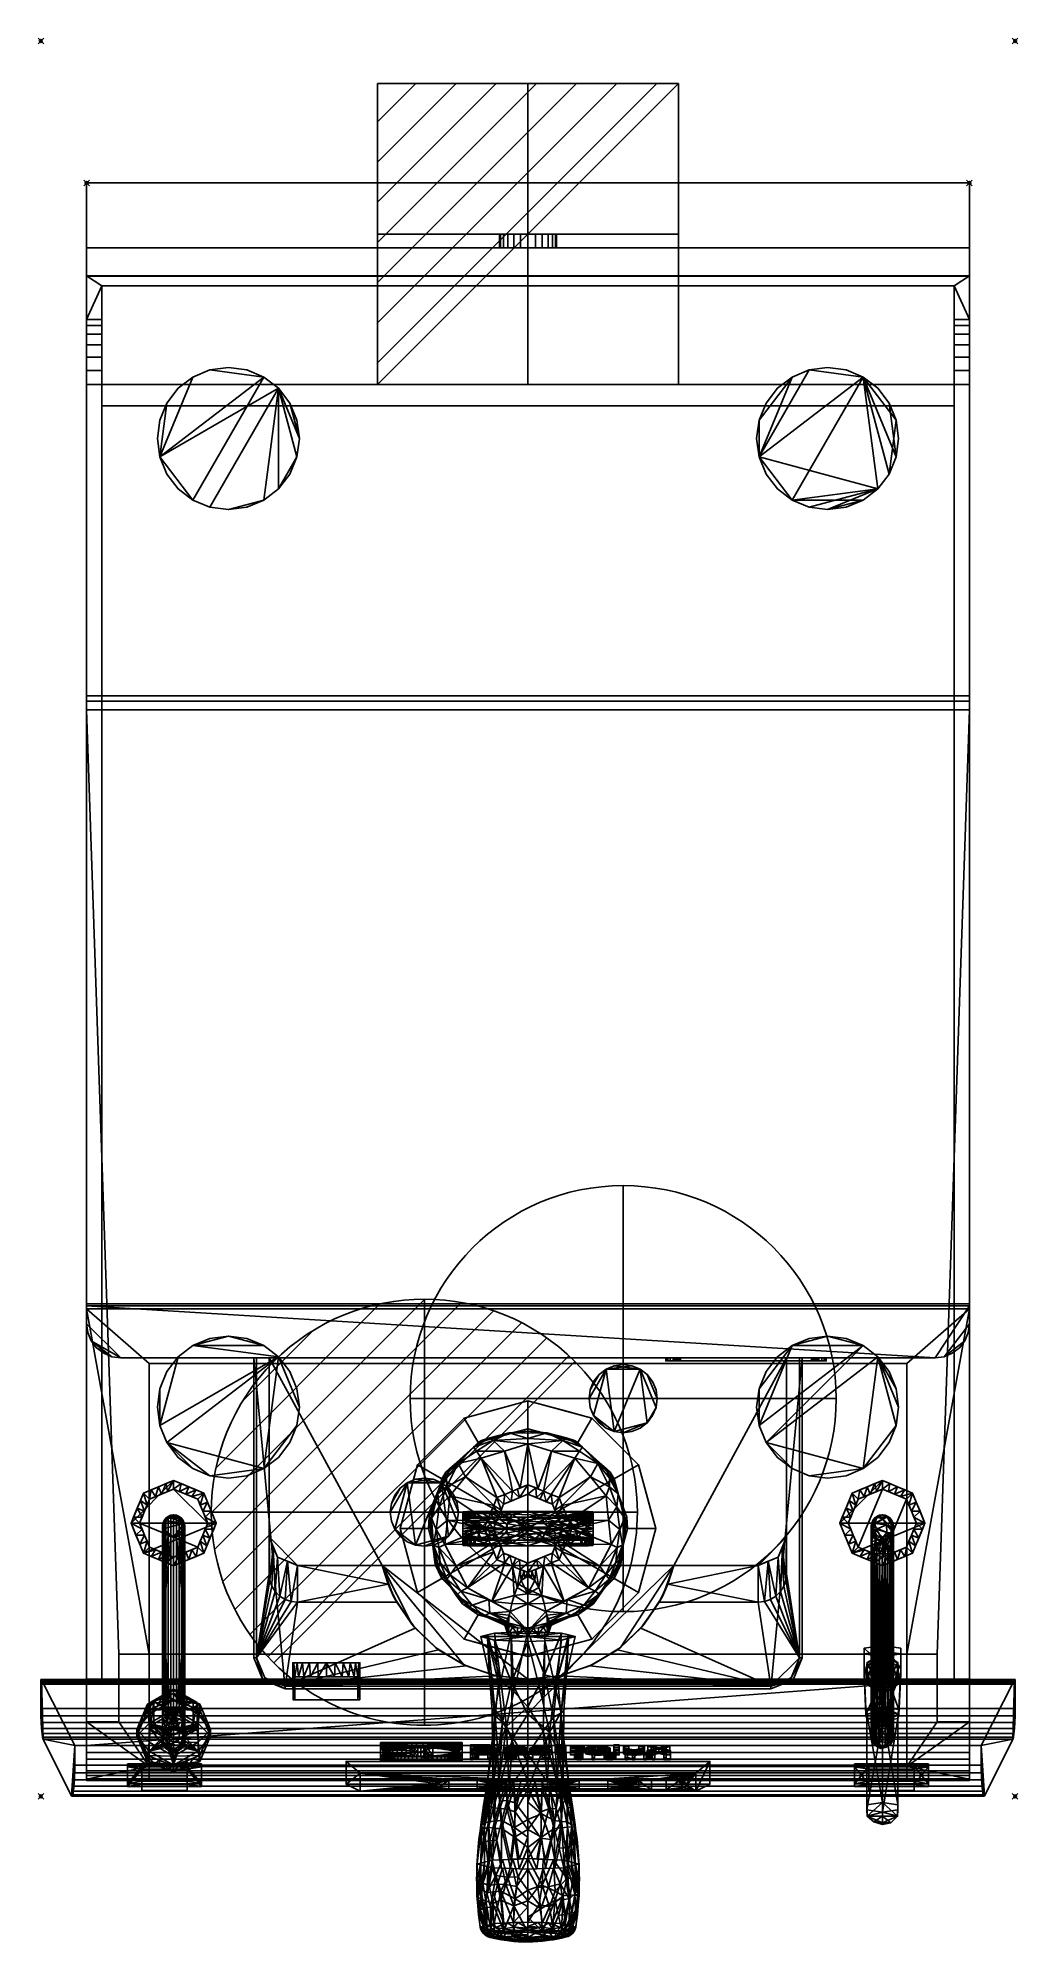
# Model space of a CAD drawing. Extents: x -1 to 344, y -669 to 1.
import ezdxf

# ---------------------------------------------------------------- set-up
doc = ezdxf.new("R2010")
doc.units = 0
doc.header["$PDMODE"] = 35
for name, color, linetype in [('IQ_200_2D', 1, 'Continuous'), ('IQ_200_3D', 1, 'Continuous'), ('IQ_204_2D', 7, 'Continuous'), ('IQ_BLACK_3D', 250, 'Continuous'), ('IQ_CON_COLDWATER_INT', 7, 'Continuous'), ('IQ_CON_DRAIN_INT', 7, 'Continuous'), ('IQ_CON_ELECTRICITY_INT', 7, 'Continuous'), ('IQ_INS_3D', 3, 'Continuous'), ('IQ_WHITE_3D', 7, 'Continuous')]:
    doc.layers.add(name, color=color, linetype=linetype)

# ---------------------------------------------------------------- blocks, each defined once
blk = doc.blocks.new('*X0')
at = {"color": 0}
for p, q in [((313.993, 2209.039), (321.505, 2216.552)), ((314.108, 2207.74), (322.804, 2216.436)), ((314.158, 2210.619), (319.926, 2216.386)), ((314.399, 2206.617), (323.928, 2216.145)), ((314.821, 2205.625), (324.919, 2215.723)), ((315.101, 2212.976), (317.568, 2215.443)), ((315.354, 2204.743), (325.801, 2215.191)), ((315.985, 2203.96), (326.584, 2214.559))]:
    blk.add_line(p, q, dxfattribs=at)
blk = doc.blocks.new('drain')
blk.add_line((-2.121, -2.121), (2.121, 2.121))
at = {"extrusion": (-1, 0, 0)}
blk.add_line((0, 2.121, -2.121), (0, -2.121, 2.121), dxfattribs=at)
at = {"extrusion": (0, -1, 0)}
blk.add_line((-2.121, 0, -2.121), (2.121, 0, 2.121), dxfattribs=at)
for start, end in [(45, 225), (225, 45)]:
    blk.add_arc((0, 0), 3, start, end)
at = {"extrusion": (-1, 0, 0)}
for start, end in [(45, 225), (225, 45)]:
    blk.add_arc((0, 0), 3, start, end, dxfattribs=at)
at = {"extrusion": (0, -1, 0)}
for start, end in [(45, 225), (225, 45)]:
    blk.add_arc((0, 0), 3, start, end, dxfattribs=at)
at = {"xscale": 0.4000000000000909, "yscale": 0.4000000000000909, "zscale": 0.4000000000000909}
blk.add_blockref('*X0', (-128.597, -883.621), dxfattribs=at)
at = {"extrusion": (-1, 0, 0), "xscale": 0.3999999999999773, "yscale": 0.3999999999999773, "zscale": 0.3999999999999773}
blk.add_blockref('*X0', (-128.597, -883.621), dxfattribs=at)
at = {"extrusion": (0, -1, 0), "xscale": 0.4000000000000909, "yscale": 0.4000000000000909, "zscale": 0.4000000000000909}
blk.add_blockref('*X0', (-128.597, -883.621), dxfattribs=at)
blk = doc.blocks.new('*X3')
at = {"color": 0}
for p, q in [((286.774344, 2204.447934), (296.618251, 2214.291842)), ((286.774344, 2205.862148), (295.204037, 2214.291842)), ((286.774344, 2207.276361), (293.789824, 2214.291842)), ((286.774344, 2208.690575), (292.37561, 2214.291842)), ((286.774344, 2210.104788), (290.961397, 2214.291842)), ((286.774344, 2211.519002), (289.547183, 2214.291842)), ((286.774344, 2212.933216), (288.13297, 2214.291842))]:
    blk.add_line(p, q, dxfattribs=at)
blk = doc.blocks.new('ELECTRICITY')
for p, q in [((2.121, 2.121), (-2.121, 2.121)), ((-2.121, 2.121), (-2.121, -2.121)), ((-2.121, -2.121), (2.121, 2.121)), ((2.121, -2.121), (2.121, 2.121)), ((-2.121, -2.121), (2.121, -2.121))]:
    blk.add_line(p, q)
at = {"extrusion": (-1, 0, 0)}
for p, q in [((0, -2.121, 2.121), (0, 2.121, 2.121)), ((0, 2.121, -2.121), (0, -2.121, -2.121)), ((0, 2.121, 2.121), (0, 2.121, -2.121)), ((0, 2.121, -2.121), (0, -2.121, 2.121)), ((0, -2.121, -2.121), (0, -2.121, 2.121))]:
    blk.add_line(p, q, dxfattribs=at)
at = {"extrusion": (0, -1, 0)}
for p, q in [((2.121, 0, 2.121), (-2.121, 0, 2.121)), ((-2.121, 0, -2.121), (2.121, 0, -2.121)), ((-2.121, 0, 2.121), (-2.121, 0, -2.121)), ((-2.121, 0, -2.121), (2.121, 0, 2.121)), ((2.121, 0, -2.121), (2.121, 0, 2.121))]:
    blk.add_line(p, q, dxfattribs=at)
at = {"xscale": 0.4000000000000909, "yscale": 0.4000000000000909, "zscale": 0.4000000000000909}
blk.add_blockref('*X3', (-116.831, -883.595), dxfattribs=at)
at = {"extrusion": (-1, 0, 0), "xscale": 0.3999999999999773, "yscale": 0.3999999999999773, "zscale": 0.3999999999999773}
blk.add_blockref('*X3', (-116.831, -883.595), dxfattribs=at)
at = {"extrusion": (0, -1, 0), "xscale": 0.4000000000000909, "yscale": 0.4000000000000909, "zscale": 0.4000000000000909}
blk.add_blockref('*X3', (-116.831, -883.595), dxfattribs=at)
blk = doc.blocks.new('A$C0DDC558E')
blk.add_circle((0, 0), 3)
at = {"extrusion": (-1, 0, 0)}
blk.add_circle((0, 0), 3, dxfattribs=at)
at = {"extrusion": (0, 1, 0)}
blk.add_circle((0, 0), 3, dxfattribs=at)

msp = doc.modelspace()

# ---------------------------------------------------------------- linework, layer by layer
at = {"layer": 'IQ_200_2D', "transparency": 33554582}
for p, q in [((16.1, -50), (16.1, -576.82)), ((16.1, -50), (326.9, -50)), ((326.9, -576.82), (326.9, -50)), ((343, -576.82), (0, -576.82)), ((0, -576.82), (0, -588.84)), ((343, -576.82), (343, -588.84)), ((0.52, -596.81), (0, -588.84)), ((342.48, -596.81), (343, -588.84)), ((0.8, -597.94), (10.76, -617.83)), ((332.24, -617.83), (342.2, -597.94)), ((10.76, -617.83), (332.24, -617.83))]:
    msp.add_line(p, q, dxfattribs=at)
for centre, start, end in [((4.6, -596.39), 185.78263, 202.21737), ((338.4, -596.39), 337.78263, 354.21737)]:
    msp.add_arc(centre, 4.1, start, end, dxfattribs=at)
at = {"layer": 'IQ_204_2D', "transparency": 33554582}
for p, q in [((16.1, -82.86), (326.9, -82.86)), ((21.5, -86.25), (321.5, -86.25)), ((21.5, -86.25), (21.5, -576.82)), ((321.5, -576.82), (321.5, -86.25)), ((21.5, -120.92), (321.5, -120.92)), ((321.5, -128.51), (21.5, -128.51)), ((30.49, -606.61), (30.49, -614.55)), ((30.49, -606.61), (56.54, -606.61)), ((56.54, -607.6), (30.49, -607.6)), ((35.49, -608.47), (51.54, -608.47)), ((35.49, -608.47), (35.49, -615.98)), ((51.54, -615.98), (51.54, -608.47)), ((56.54, -614.55), (56.54, -606.61)), ((107.43, -613.76), (107.43, -605.73)), ((112.43, -609.88), (107.43, -605.73)), ((107.43, -605.73), (235.57, -605.73)), ((112.43, -609.88), (112.43, -616.18)), ((230.57, -609.88), (112.43, -609.88)), ((235.57, -605.73), (230.57, -609.88)), ((230.57, -616.18), (230.57, -609.88)), ((235.57, -605.73), (235.57, -613.76)), ((286.46, -606.61), (286.46, -614.55)), ((286.46, -606.61), (312.51, -606.61)), ((312.51, -607.6), (286.46, -607.6)), ((291.46, -608.47), (291.46, -615.98)), ((291.46, -608.47), (307.51, -608.47)), ((307.51, -615.98), (307.51, -608.47)), ((312.51, -614.55), (312.51, -606.61)), ((30.49, -614.55), (35.49, -614.55)), ((35.49, -610.76), (51.54, -610.76)), ((35.49, -611.73), (51.54, -611.73)), ((35.49, -615.98), (51.54, -615.98)), ((56.54, -614.55), (51.54, -614.55)), ((112.43, -616.18), (107.43, -613.76)), ((112.43, -616.18), (230.57, -616.18)), ((230.57, -616.18), (235.57, -613.76)), ((286.46, -614.55), (291.46, -614.55)), ((291.46, -610.76), (307.51, -610.76)), ((291.46, -611.73), (307.51, -611.73)), ((291.46, -615.98), (307.51, -615.98)), ((307.51, -614.55), (312.51, -614.55)), ((154.11, -659.76), (154.66, -663.8)), ((188.89, -659.76), (188.36, -663.68))]:
    msp.add_line(p, q, dxfattribs=at)
for centre, radius, start, end in [((462.7, -670.54), 310.71, 170.23291, 173.30927), ((-119.7, -670.54), 310.71, 6.69073, 9.76709), ((271.67, -647.05), 118.25, 173.83058, 186.16942), ((71.33, -647.05), 118.25, 353.83058, 6.16942), ((159.25, -663.17), 4.63, 187.74927, 256.25949), ((171.23, -614.18), 55.07, 256.25949, 284.43), ((183.8, -663.06), 4.6, 284.43, 352.25073)]:
    msp.add_arc(centre, radius, start, end, dxfattribs=at)
for centre, major_axis, start_param, end_param in [((148.57, -613.92), (10, 0), 1.570796, 4.712389), ((148.57, -613.92), (10, 0), 4.712389, 7.853982), ((171.57, -613.92), (-10, 0), 4.712389, 7.853982), ((171.57, -613.92), (10, 0), 4.712389, 7.853982), ((194.57, -613.92), (10, 0), 1.570796, 4.712389), ((194.57, -613.92), (10, 0), 4.712389, 7.853982), ((217.57, -613.92), (-10, 0), 4.712389, 7.853982), ((217.57, -613.92), (-10, 0), 1.570796, 4.712389)]:
    msp.add_ellipse(centre, major_axis=major_axis, ratio=0.173785, start_param=start_param, end_param=end_param, dxfattribs=at)
at = {"layer": 'IQ_INS_3D', "transparency": 33554582}
for p in [(0, 0), (343, 0), (16.1, -50), (326.9, -50)]:
    msp.add_point(p, dxfattribs=at)
at = {"layer": 'IQ_INS_3D'}
for p in [(0, -618), (343, -618)]:
    msp.add_point(p, dxfattribs=at)

# ---------------------------------------------------------------- block references
at = {"layer": 'IQ_CON_COLDWATER_INT', "transparency": 33554687, "xscale": 25, "yscale": 25, "zscale": 25}
msp.add_blockref('A$C0DDC558E', (205, -477.98), dxfattribs=at)
at = {"layer": 'IQ_CON_DRAIN_INT', "xscale": 25, "yscale": 25, "zscale": 25}
msp.add_blockref('drain', (135, -517.98), dxfattribs=at)
at = {"layer": 'IQ_CON_ELECTRICITY_INT', "xscale": 25, "yscale": 25, "zscale": 25}
msp.add_blockref('ELECTRICITY', (171.5, -67.98), dxfattribs=at)

# ---------------------------------------------------------------- meshes
at = {"layer": 'IQ_200_3D', "transparency": 33554582}
mesh = msp.add_polyface(dxfattribs=at)
corners = [(16.1, -82.83, 1350.2), (16.1, -49.98, 1038.43), (16.1, -232.48, 924.5), (16.1, -445.29, 997.68), (16.1, -445.29, 1225.6)]
mesh.append_faces([[corners[k] for k in face] for face in [(1, 4, 0)]], dxfattribs={"vtx0": -1})
mesh.append_faces([[corners[k] for k in face] for face in [(2, 3, 4, 1)]], dxfattribs={"vtx2": -1})
mesh = msp.add_polyface(dxfattribs=at)
corners = [(326.9, -49.98, 1038.43), (16.1, -49.98, 1038.43), (16.1, -82.83, 1350.2), (326.9, -82.83, 1350.2)]
mesh.append_faces([[corners[k] for k in face] for face in [(0, 1, 2, 3)]])
mesh = msp.add_polyface(dxfattribs=at)
corners = [(326.9, -232.48, 924.5), (16.1, -232.48, 924.5), (16.1, -49.98, 1038.43), (326.9, -49.98, 1038.43)]
mesh.append_faces([[corners[k] for k in face] for face in [(0, 1, 2, 3)]])
mesh = msp.add_polyface(dxfattribs=at)
corners = [(326.9, -82.83, 1350.2), (326.9, -445.29, 1225.6), (326.9, -445.29, 997.68), (326.9, -232.48, 924.5), (326.9, -49.98, 1038.43)]
mesh.append_faces([[corners[k] for k in face] for face in [(4, 0, 1)]], dxfattribs={"vtx2": -1})
mesh.append_faces([[corners[k] for k in face] for face in [(1, 2, 3, 4)]], dxfattribs={"vtx3": -1})
mesh = msp.add_polyface(dxfattribs=at)
corners = [(16.1, -230.59, 924.5), (326.9, -230.59, 924.5), (326.9, -72.9, 1022.89), (16.1, -72.9, 1022.89)]
mesh.append_faces([[corners[k] for k in face] for face in [(0, 1, 2, 3)]])
mesh = msp.add_polyface(dxfattribs=at)
corners = [(171.5, -67.98, 950), (168.91, -67.98, 950.34), (166.5, -67.98, 951.34), (164.43, -67.98, 952.93), (162.84, -67.98, 955), (161.84, -67.98, 957.41), (161.5, -67.98, 960), (161.84, -67.98, 962.59), (162.84, -67.98, 965), (164.43, -67.98, 967.07), (166.5, -67.98, 968.66), (168.91, -67.98, 969.66), (171.5, -67.98, 970), (174.09, -67.98, 969.66), (176.5, -67.98, 968.66), (178.57, -67.98, 967.07), (180.16, -67.98, 965), (181.16, -67.98, 962.59), (181.5, -67.98, 960), (181.16, -67.98, 957.41), (180.16, -67.98, 955), (178.57, -67.98, 952.93), (176.5, -67.98, 951.34), (174.09, -67.98, 950.34)]
mesh.append_faces([[corners[k] for k in face] for face in [(4, 2, 3), (23, 21, 22)]], dxfattribs={"vtx0": -1})
mesh.append_faces([[corners[k] for k in face] for face in [(16, 9, 14, 15)]], dxfattribs={"vtx0": -1, "vtx1": -1})
mesh.append_faces([[corners[k] for k in face] for face in [(9, 21, 2, 6)]], dxfattribs={"vtx0": -1, "vtx1": -1, "vtx2": -1, "vtx3": -1})
mesh.append_faces([[corners[k] for k in face] for face in [(9, 12, 13, 14)]], dxfattribs={"vtx0": -1, "vtx3": -1})
mesh.append_faces([[corners[k] for k in face] for face in [(11, 12, 9, 10), (19, 20, 18)]], dxfattribs={"vtx1": -1})
mesh.append_faces([[corners[k] for k in face] for face in [(1, 2, 21, 23), (16, 17, 21, 9)]], dxfattribs={"vtx1": -1, "vtx2": -1, "vtx3": -1})
mesh.append_faces([[corners[k] for k in face] for face in [(17, 18, 20, 21)]], dxfattribs={"vtx1": -1, "vtx3": -1})
mesh.append_faces([[corners[k] for k in face] for face in [(7, 8, 9, 6), (23, 0, 1)]], dxfattribs={"vtx2": -1})
mesh.append_faces([[corners[k] for k in face] for face in [(4, 5, 6, 2)]], dxfattribs={"vtx2": -1, "vtx3": -1})
mesh = msp.add_polyface(dxfattribs=at)
corners = [(171.5, -67.98, 970), (168.91, -67.98, 969.66), (166.5, -67.98, 968.66), (164.43, -67.98, 967.07), (162.84, -67.98, 965), (161.84, -67.98, 962.59), (161.5, -67.98, 960), (161.84, -67.98, 957.41), (162.84, -67.98, 955), (164.43, -67.98, 952.93), (166.5, -67.98, 951.34), (168.91, -67.98, 950.34), (171.5, -67.98, 950), (171.5, -72.9, 950), (168.91, -72.9, 950.34), (166.5, -72.9, 951.34), (164.43, -72.9, 952.93), (162.84, -72.9, 955), (161.84, -72.9, 957.41), (161.5, -72.9, 960), (161.84, -72.9, 962.59), (162.84, -72.9, 965), (164.43, -72.9, 967.07), (166.5, -72.9, 968.66), (168.91, -72.9, 969.66), (171.5, -72.9, 970)]
mesh.append_faces([[corners[k] for k in face] for face in [(13, 14, 11, 12), (0, 1, 24, 25)]], dxfattribs={"vtx1": -1})
mesh.append_faces([[corners[k] for k in face] for face in [(14, 15, 10, 11), (16, 17, 8, 9), (15, 16, 9, 10), (17, 18, 7, 8), (6, 7, 18, 19), (19, 20, 5, 6), (20, 21, 4, 5), (22, 23, 2, 3), (21, 22, 3, 4), (23, 24, 1, 2)]], dxfattribs={"vtx1": -1, "vtx3": -1})
mesh = msp.add_polyface(dxfattribs=at)
corners = [(171.5, -72.9, 950), (174.09, -72.9, 950.34), (176.5, -72.9, 951.34), (178.57, -72.9, 952.93), (180.16, -72.9, 955), (181.16, -72.9, 957.41), (181.5, -72.9, 960), (181.16, -72.9, 962.59), (180.16, -72.9, 965), (178.57, -72.9, 967.07), (176.5, -72.9, 968.66), (174.09, -72.9, 969.66), (171.5, -72.9, 970), (168.91, -72.9, 969.66), (166.5, -72.9, 968.66), (164.43, -72.9, 967.07), (162.84, -72.9, 965), (161.84, -72.9, 962.59), (161.5, -72.9, 960), (161.84, -72.9, 957.41), (162.84, -72.9, 955), (164.43, -72.9, 952.93), (166.5, -72.9, 951.34), (168.91, -72.9, 950.34)]
mesh.append_faces([[corners[k] for k in face] for face in [(15, 12, 13, 14), (22, 20, 21)]], dxfattribs={"vtx0": -1})
mesh.append_faces([[corners[k] for k in face] for face in [(15, 18, 22)]], dxfattribs={"vtx0": -1, "vtx1": -1, "vtx2": -1})
mesh.append_faces([[corners[k] for k in face] for face in [(3, 15, 22, 23)]], dxfattribs={"vtx0": -1, "vtx1": -1, "vtx3": -1})
mesh.append_faces([[corners[k] for k in face] for face in [(7, 3, 4)]], dxfattribs={"vtx0": -1, "vtx2": -1})
mesh.append_faces([[corners[k] for k in face] for face in [(3, 7, 8, 15)]], dxfattribs={"vtx0": -1, "vtx2": -1, "vtx3": -1})
mesh.append_faces([[corners[k] for k in face] for face in [(15, 10, 11, 12)]], dxfattribs={"vtx0": -1, "vtx3": -1})
mesh.append_faces([[corners[k] for k in face] for face in [(6, 7, 4, 5), (0, 1, 23)]], dxfattribs={"vtx1": -1})
mesh.append_faces([[corners[k] for k in face] for face in [(8, 9, 10, 15), (1, 2, 3, 23), (18, 19, 20, 22)]], dxfattribs={"vtx2": -1, "vtx3": -1})
mesh.append_faces([[corners[k] for k in face] for face in [(15, 16, 17, 18)]], dxfattribs={"vtx3": -1})
mesh = msp.add_polyface(dxfattribs=at)
corners = [(171.5, -67.98, 950), (174.09, -67.98, 950.34), (176.5, -67.98, 951.34), (178.57, -67.98, 952.93), (180.16, -67.98, 955), (181.16, -67.98, 957.41), (181.5, -67.98, 960), (181.16, -67.98, 962.59), (180.16, -67.98, 965), (178.57, -67.98, 967.07), (176.5, -67.98, 968.66), (174.09, -67.98, 969.66), (171.5, -67.98, 970), (171.5, -72.9, 970), (174.09, -72.9, 969.66), (176.5, -72.9, 968.66), (178.57, -72.9, 967.07), (180.16, -72.9, 965), (181.16, -72.9, 962.59), (181.5, -72.9, 960), (181.16, -72.9, 957.41), (180.16, -72.9, 955), (178.57, -72.9, 952.93), (176.5, -72.9, 951.34), (174.09, -72.9, 950.34), (171.5, -72.9, 950)]
mesh.append_faces([[corners[k] for k in face] for face in [(13, 14, 11, 12), (0, 1, 24, 25)]], dxfattribs={"vtx1": -1})
mesh.append_faces([[corners[k] for k in face] for face in [(14, 15, 10, 11), (16, 17, 8, 9), (15, 16, 9, 10), (17, 18, 7, 8), (6, 7, 18, 19), (19, 20, 5, 6), (20, 21, 4, 5), (22, 23, 2, 3), (21, 22, 3, 4), (23, 24, 1, 2)]], dxfattribs={"vtx1": -1, "vtx3": -1})
mesh = msp.add_polyface(dxfattribs=at)
corners = [(16.1, -576.8, 1361.02), (16.1, -120.9, 1407.88), (16.1, -116.07, 1407.85), (16.1, -111.36, 1406.75), (16.1, -107, 1404.65), (16.1, -103.22, 1401.65), (16.1, -100.18, 1397.88), (16.1, -98.04, 1393.55), (16.1, -82.7, 1351.3), (16.1, -444.59, 1226.9), (16.1, -600.12, 1226.9)]
mesh.append_faces([[corners[k] for k in face] for face in [(2, 7, 1)]], dxfattribs={"vtx0": -1, "vtx1": -1})
mesh.append_faces([[corners[k] for k in face] for face in [(1, 7, 8, 9), (7, 2, 3, 4)]], dxfattribs={"vtx0": -1, "vtx3": -1})
mesh.append_faces([[corners[k] for k in face] for face in [(5, 6, 7, 4)]], dxfattribs={"vtx2": -1})
mesh.append_faces([[corners[k] for k in face] for face in [(9, 10, 0, 1)]], dxfattribs={"vtx3": -1})
mesh = msp.add_polyface(dxfattribs=at)
corners = [(326.9, -444.59, 1226.9), (16.1, -444.59, 1226.9), (16.1, -82.7, 1351.3), (326.9, -82.7, 1351.3)]
mesh.append_faces([[corners[k] for k in face] for face in [(0, 1, 2, 3)]])
mesh = msp.add_polyface(dxfattribs=at)
corners = [(326.9, -98.04, 1393.55), (326.9, -82.7, 1351.3), (16.1, -82.7, 1351.3), (16.1, -98.04, 1393.55), (21.5, -98.04, 1393.55), (21.5, -86.23, 1361.02), (321.5, -86.23, 1361.02), (321.5, -98.04, 1393.55)]
mesh.append_faces([[corners[k] for k in face] for face in [(1, 6, 0)]], dxfattribs={"vtx0": -1, "vtx1": -1})
mesh.append_faces([[corners[k] for k in face] for face in [(6, 1, 2, 5), (5, 2, 3)]], dxfattribs={"vtx0": -1, "vtx2": -1})
mesh.append_faces([[corners[k] for k in face] for face in [(7, 0, 6)]], dxfattribs={"vtx1": -1})
mesh.append_faces([[corners[k] for k in face] for face in [(3, 4, 5)]], dxfattribs={"vtx2": -1})
mesh = msp.add_polyface(dxfattribs=at)
corners = [(326.9, -82.83, 1350.2), (16.1, -82.83, 1350.2), (16.1, -445.29, 1225.6), (326.9, -445.29, 1225.6)]
mesh.append_faces([[corners[k] for k in face] for face in [(0, 1, 2, 3)]])
mesh = msp.add_polyface(dxfattribs=at)
corners = [(21.5, -128.49, 1404.28), (21.5, -120.9, 1404.28), (21.5, -120.9, 1361.02), (21.5, -86.23, 1361.02), (21.5, -98.04, 1393.55), (21.5, -100.18, 1397.88), (21.5, -103.22, 1401.65), (21.5, -107, 1404.65), (21.5, -111.36, 1406.75), (21.5, -116.07, 1407.85), (21.5, -120.9, 1407.88), (21.5, -576.8, 1361.02), (21.5, -128.49, 1361.02)]
mesh.append_faces([[corners[k] for k in face] for face in [(0, 11, 12)]], dxfattribs={"vtx0": -1})
mesh.append_faces([[corners[k] for k in face] for face in [(9, 1, 8), (11, 0, 10)]], dxfattribs={"vtx0": -1, "vtx1": -1})
mesh.append_faces([[corners[k] for k in face] for face in [(1, 9, 10, 0)]], dxfattribs={"vtx0": -1, "vtx2": -1})
mesh.append_faces([[corners[k] for k in face] for face in [(1, 6, 7, 8)]], dxfattribs={"vtx0": -1, "vtx3": -1})
mesh.append_faces([[corners[k] for k in face] for face in [(5, 6, 1, 4)]], dxfattribs={"vtx1": -1, "vtx2": -1})
mesh.append_faces([[corners[k] for k in face] for face in [(2, 3, 4, 1)]], dxfattribs={"vtx2": -1})
mesh = msp.add_polyface(dxfattribs=at)
corners = [(321.5, -86.23, 1361.02), (21.5, -86.23, 1361.02), (21.5, -120.9, 1361.02), (321.5, -120.9, 1361.02)]
mesh.append_faces([[corners[k] for k in face] for face in [(0, 1, 2, 3)]])
mesh = msp.add_polyface(dxfattribs=at)
corners = [(321.5, -128.49, 1404.28), (321.5, -128.49, 1361.02), (321.5, -576.8, 1361.02), (321.5, -120.9, 1407.88), (321.5, -116.07, 1407.85), (321.5, -111.36, 1406.75), (321.5, -107, 1404.65), (321.5, -103.22, 1401.65), (321.5, -100.18, 1397.88), (321.5, -98.04, 1393.55), (321.5, -86.23, 1361.02), (321.5, -120.9, 1361.02), (321.5, -120.9, 1404.28)]
mesh.append_faces([[corners[k] for k in face] for face in [(9, 11, 12, 8)]], dxfattribs={"vtx0": -1, "vtx2": -1})
mesh.append_faces([[corners[k] for k in face] for face in [(12, 4, 5, 6)]], dxfattribs={"vtx0": -1, "vtx3": -1})
mesh.append_faces([[corners[k] for k in face] for face in [(10, 11, 9)]], dxfattribs={"vtx1": -1})
mesh.append_faces([[corners[k] for k in face] for face in [(2, 3, 0), (7, 8, 12, 6)]], dxfattribs={"vtx1": -1, "vtx2": -1})
mesh.append_faces([[corners[k] for k in face] for face in [(12, 0, 3, 4)]], dxfattribs={"vtx1": -1, "vtx3": -1})
mesh.append_faces([[corners[k] for k in face] for face in [(0, 1, 2)]], dxfattribs={"vtx2": -1})
mesh = msp.add_polyface(dxfattribs=at)
corners = [(326.9, -576.8, 1361.02), (326.9, -600.12, 1226.9), (326.9, -444.59, 1226.9), (326.9, -82.7, 1351.3), (326.9, -98.04, 1393.55), (326.9, -100.18, 1397.88), (326.9, -103.22, 1401.65), (326.9, -107, 1404.65), (326.9, -111.36, 1406.75), (326.9, -116.07, 1407.85), (326.9, -120.9, 1407.88)]
mesh.append_faces([[corners[k] for k in face] for face in [(4, 6, 9, 10)]], dxfattribs={"vtx0": -1, "vtx1": -1, "vtx3": -1})
mesh.append_faces([[corners[k] for k in face] for face in [(10, 2, 3, 4)]], dxfattribs={"vtx0": -1, "vtx3": -1})
mesh.append_faces([[corners[k] for k in face] for face in [(7, 8, 9, 6), (0, 1, 2, 10), (4, 5, 6)]], dxfattribs={"vtx2": -1})
mesh = msp.add_polyface(dxfattribs=at)
corners = [(326.9, -120.9, 1407.88), (326.9, -116.07, 1407.85), (326.9, -111.36, 1406.75), (326.9, -107, 1404.65), (326.9, -103.22, 1401.65), (326.9, -100.18, 1397.88), (326.9, -98.04, 1393.55), (321.5, -98.04, 1393.55), (321.5, -100.18, 1397.88), (321.5, -103.22, 1401.65), (321.5, -107, 1404.65), (321.5, -111.36, 1406.75), (321.5, -116.07, 1407.85), (321.5, -120.9, 1407.88), (16.1, -98.04, 1393.55), (16.1, -100.18, 1397.88), (16.1, -103.22, 1401.65), (16.1, -107, 1404.65), (16.1, -111.36, 1406.75), (16.1, -116.07, 1407.85), (16.1, -120.9, 1407.88), (21.5, -120.9, 1407.88), (21.5, -116.07, 1407.85), (21.5, -111.36, 1406.75), (21.5, -107, 1404.65), (21.5, -103.22, 1401.65), (21.5, -100.18, 1397.88), (21.5, -98.04, 1393.55)]
mesh.append_faces([[corners[k] for k in face] for face in [(22, 19, 20, 21)]], dxfattribs={"vtx0": -1})
mesh.append_faces([[corners[k] for k in face] for face in [(26, 15, 16, 25), (17, 24, 25, 16), (23, 18, 19, 22), (18, 23, 24, 17)]], dxfattribs={"vtx0": -1, "vtx2": -1})
mesh.append_faces([[corners[k] for k in face] for face in [(7, 8, 5, 6)]], dxfattribs={"vtx1": -1})
mesh.append_faces([[corners[k] for k in face] for face in [(8, 9, 4, 5), (3, 4, 9, 10), (11, 12, 1, 2), (2, 3, 10, 11)]], dxfattribs={"vtx1": -1, "vtx3": -1})
mesh.append_faces([[corners[k] for k in face] for face in [(27, 14, 15, 26)]], dxfattribs={"vtx2": -1})
mesh.append_faces([[corners[k] for k in face] for face in [(12, 13, 0, 1)]], dxfattribs={"vtx3": -1})
mesh = msp.add_polyface(dxfattribs=at)
corners = [(326.9, -576.8, 1361.02), (326.9, -120.9, 1407.88), (321.5, -120.9, 1407.88), (321.5, -576.8, 1361.02), (16.1, -120.9, 1407.88), (16.1, -576.8, 1361.02), (21.5, -576.8, 1361.02), (21.5, -120.9, 1407.88)]
mesh.append_faces([[corners[k] for k in face] for face in [(0, 1, 2, 3), (6, 7, 4, 5)]])
mesh = msp.add_polyface(dxfattribs=at)
corners = [(321.5, -120.9, 1361.02), (21.5, -120.9, 1361.02), (21.5, -120.9, 1404.28), (321.5, -120.9, 1404.28)]
mesh.append_faces([[corners[k] for k in face] for face in [(0, 1, 2, 3)]])
mesh = msp.add_polyface(dxfattribs=at)
corners = [(321.5, -120.9, 1404.28), (21.5, -120.9, 1404.28), (21.5, -128.49, 1404.28), (321.5, -128.49, 1404.28)]
mesh.append_faces([[corners[k] for k in face] for face in [(0, 1, 2, 3)]])
mesh = msp.add_polyface(dxfattribs=at)
corners = [(321.5, -128.49, 1361.02), (21.5, -128.49, 1361.02), (21.5, -576.8, 1361.02), (321.5, -576.8, 1361.02)]
mesh.append_faces([[corners[k] for k in face] for face in [(0, 1, 2, 3)]])
mesh = msp.add_polyface(dxfattribs=at)
corners = [(321.5, -128.49, 1404.28), (21.5, -128.49, 1404.28), (21.5, -128.49, 1361.02), (321.5, -128.49, 1361.02)]
mesh.append_faces([[corners[k] for k in face] for face in [(0, 1, 2, 3)]])
mesh = msp.add_polyface(dxfattribs=at)
corners = [(326.9, -445.29, 997.68), (16.1, -445.29, 997.68), (16.1, -232.48, 924.5), (326.9, -232.48, 924.5)]
mesh.append_faces([[corners[k] for k in face] for face in [(0, 1, 2, 3)]])
mesh = msp.add_polyface(dxfattribs=at)
corners = [(16.1, -446.32, 996.98), (326.9, -446.32, 996.98), (326.9, -235.55, 924.5), (16.1, -235.55, 924.5)]
mesh.append_faces([[corners[k] for k in face] for face in [(0, 1, 2, 3)]])
mesh = msp.add_polyface(dxfattribs=at)
corners = [(326.9, -600.12, 1226.9), (16.1, -600.12, 1226.9), (16.1, -444.59, 1226.9), (326.9, -444.59, 1226.9)]
mesh.append_faces([[corners[k] for k in face] for face in [(0, 1, 2, 3)]])
mesh = msp.add_polyface(dxfattribs=at)
corners = [(326.9, -445.29, 1225.6), (16.1, -445.29, 1225.6), (16.1, -445.29, 997.68), (326.9, -445.29, 997.68)]
mesh.append_faces([[corners[k] for k in face] for face in [(0, 1, 2, 3)]])
mesh = msp.add_polyface(dxfattribs=at)
corners = [(326.9, -445.29, 1225.6), (16.1, -445.29, 1225.6), (16.1, -451.63, 1225.6), (16.51, -454.74, 1225.6), (17.71, -457.63, 1225.6), (19.61, -460.12, 1225.6), (22.1, -462.02, 1225.6), (24.99, -463.22, 1225.6), (28.1, -463.63, 1225.6), (314.9, -463.63, 1225.6), (318.01, -463.22, 1225.6), (320.9, -462.02, 1225.6), (323.39, -460.12, 1225.6), (325.29, -457.63, 1225.6), (326.49, -454.74, 1225.6), (326.9, -451.63, 1225.6)]
mesh.append_faces([[corners[k] for k in face] for face in [(15, 10, 13, 14)]], dxfattribs={"vtx0": -1, "vtx1": -1})
mesh.append_faces([[corners[k] for k in face] for face in [(0, 1, 9)]], dxfattribs={"vtx1": -1, "vtx2": -1})
mesh.append_faces([[corners[k] for k in face] for face in [(15, 0, 9, 10), (1, 2, 8, 9), (7, 8, 4, 5)]], dxfattribs={"vtx1": -1, "vtx3": -1})
mesh.append_faces([[corners[k] for k in face] for face in [(11, 12, 13, 10), (5, 6, 7)]], dxfattribs={"vtx2": -1})
mesh.append_faces([[corners[k] for k in face] for face in [(2, 3, 4, 8)]], dxfattribs={"vtx2": -1, "vtx3": -1})
mesh = msp.add_polyface(dxfattribs=at)
corners = [(326.9, -445.29, 997.68), (326.9, -451.63, 997.68), (326.49, -454.74, 997.68), (325.29, -457.63, 997.68), (323.39, -460.12, 997.68), (320.9, -462.02, 997.68), (318.01, -463.22, 997.68), (314.9, -463.63, 997.68), (28.1, -463.63, 997.68), (24.99, -463.22, 997.68), (22.1, -462.02, 997.68), (19.61, -460.12, 997.68), (17.71, -457.63, 997.68), (16.51, -454.74, 997.68), (16.1, -451.63, 997.68), (16.1, -445.29, 997.68)]
mesh.append_faces([[corners[k] for k in face] for face in [(14, 8, 12, 13), (0, 7, 15)]], dxfattribs={"vtx0": -1, "vtx1": -1})
mesh.append_faces([[corners[k] for k in face] for face in [(8, 14, 15, 7), (12, 8, 9), (7, 0, 1, 6)]], dxfattribs={"vtx0": -1, "vtx2": -1})
mesh.append_faces([[corners[k] for k in face] for face in [(5, 6, 3, 4)]], dxfattribs={"vtx1": -1})
mesh.append_faces([[corners[k] for k in face] for face in [(1, 2, 3, 6)]], dxfattribs={"vtx2": -1, "vtx3": -1})
mesh.append_faces([[corners[k] for k in face] for face in [(9, 10, 11, 12)]], dxfattribs={"vtx3": -1})
mesh = msp.add_polyface(dxfattribs=at)
corners = [(326.9, -445.29, 1225.6), (326.9, -445.29, 997.68), (16.1, -445.29, 997.68), (16.1, -445.29, 1225.6)]
mesh.append_faces([[corners[k] for k in face] for face in [(0, 1, 2, 3)]])
mesh = msp.add_polyface(dxfattribs=at)
corners = [(16.1, -445.29, 1225.6), (16.1, -445.29, 997.68), (16.1, -451.63, 997.68), (16.1, -451.63, 1225.6)]
mesh.append_faces([[corners[k] for k in face] for face in [(0, 1, 2, 3)]])
mesh = msp.add_polyface(dxfattribs=at)
corners = [(326.9, -451.63, 1225.6), (326.9, -451.63, 997.68), (326.9, -445.29, 997.68), (326.9, -445.29, 1225.6)]
mesh.append_faces([[corners[k] for k in face] for face in [(0, 1, 2, 3)]])
mesh = msp.add_polyface(dxfattribs=at)
corners = [(28.1, -463.63, 1225.6), (24.99, -463.22, 1225.6), (22.1, -462.02, 1225.6), (19.61, -460.12, 1225.6), (17.71, -457.63, 1225.6), (16.51, -454.74, 1225.6), (16.1, -451.63, 1225.6), (16.1, -451.63, 997.68), (16.51, -454.74, 997.68), (17.71, -457.63, 997.68), (19.61, -460.12, 997.68), (22.1, -462.02, 997.68), (24.99, -463.22, 997.68), (28.1, -463.63, 997.68)]
mesh.append_faces([[corners[k] for k in face] for face in [(1, 12, 13, 0)]], dxfattribs={"vtx0": -1})
mesh.append_faces([[corners[k] for k in face] for face in [(5, 8, 9, 4), (4, 9, 10, 3), (2, 11, 12, 1), (11, 2, 3, 10)]], dxfattribs={"vtx0": -1, "vtx2": -1})
mesh.append_faces([[corners[k] for k in face] for face in [(6, 7, 8, 5)]], dxfattribs={"vtx2": -1})
mesh = msp.add_polyface(dxfattribs=at)
corners = [(326.9, -451.63, 1225.6), (326.49, -454.74, 1225.6), (325.29, -457.63, 1225.6), (323.39, -460.12, 1225.6), (320.9, -462.02, 1225.6), (318.01, -463.22, 1225.6), (314.9, -463.63, 1225.6), (314.9, -463.63, 997.68), (318.01, -463.22, 997.68), (320.9, -462.02, 997.68), (323.39, -460.12, 997.68), (325.29, -457.63, 997.68), (326.49, -454.74, 997.68), (326.9, -451.63, 997.68)]
mesh.append_faces([[corners[k] for k in face] for face in [(1, 12, 13, 0)]], dxfattribs={"vtx0": -1})
mesh.append_faces([[corners[k] for k in face] for face in [(5, 8, 9, 4), (4, 9, 10, 3), (2, 11, 12, 1), (11, 2, 3, 10)]], dxfattribs={"vtx0": -1, "vtx2": -1})
mesh.append_faces([[corners[k] for k in face] for face in [(6, 7, 8, 5)]], dxfattribs={"vtx2": -1})
mesh = msp.add_polyface(dxfattribs=at)
corners = [(314.9, -463.63, 1225.6), (28.1, -463.63, 1225.6), (28.1, -463.63, 997.68), (314.9, -463.63, 997.68), (225.22, -463.63, 1044.58), (224.71, -463.63, 1044.65), (224.22, -463.63, 1044.85), (223.81, -463.63, 1045.17), (223.49, -463.63, 1045.58), (223.29, -463.63, 1046.07), (223.22, -463.63, 1046.58), (223.22, -463.63, 1082.79), (223.29, -463.63, 1083.3), (223.49, -463.63, 1083.79), (223.81, -463.63, 1084.2), (224.22, -463.63, 1084.52), (224.71, -463.63, 1084.72), (225.22, -463.63, 1084.79), (271.3, -463.63, 1084.79), (271.82, -463.63, 1084.72), (272.3, -463.63, 1084.52), (272.71, -463.63, 1084.2), (273.03, -463.63, 1083.79), (273.23, -463.63, 1083.3), (273.3, -463.63, 1082.79), (273.3, -463.63, 1046.58), (273.23, -463.63, 1046.07), (273.03, -463.63, 1045.58), (272.71, -463.63, 1045.17), (272.3, -463.63, 1044.85), (271.82, -463.63, 1044.65), (271.3, -463.63, 1044.58)]
mesh.append_faces([[corners[k] for k in face] for face in [(15, 1, 14), (20, 0, 19), (9, 2, 8), (27, 3, 26), (29, 3, 28), (25, 3, 24)]], dxfattribs={"vtx0": -1, "vtx1": -1})
mesh.append_faces([[corners[k] for k in face] for face in [(1, 15, 16, 0), (0, 16, 17), (2, 11, 12), (0, 20, 21), (23, 3, 0, 22), (3, 23, 24), (2, 6, 7), (3, 4, 5), (3, 29, 30)]], dxfattribs={"vtx0": -1, "vtx2": -1})
mesh.append_faces([[corners[k] for k in face] for face in [(3, 30, 31, 4)]], dxfattribs={"vtx0": -1, "vtx3": -1})
mesh.append_faces([[corners[k] for k in face] for face in [(13, 14, 1), (18, 19, 0, 17), (21, 22, 0), (9, 10, 2), (7, 8, 2), (10, 11, 2), (27, 28, 3), (25, 26, 3)]], dxfattribs={"vtx1": -1, "vtx2": -1})
mesh.append_faces([[corners[k] for k in face] for face in [(12, 13, 1, 2), (5, 6, 2, 3)]], dxfattribs={"vtx1": -1, "vtx3": -1})
mesh = msp.add_polyface(dxfattribs=at)
corners = [(304.91, -465.63, 995.38), (38.09, -465.63, 995.38), (38.09, -567.98, 995.38), (304.91, -567.98, 995.38)]
mesh.append_faces([[corners[k] for k in face] for face in [(0, 1, 2, 3)]])
mesh = msp.add_polyface(dxfattribs=at)
corners = [(38.09, -465.63, 995.38), (38.09, -465.63, 996.98), (38.09, -567.98, 996.98), (38.09, -567.98, 995.38)]
mesh.append_faces([[corners[k] for k in face] for face in [(0, 1, 2, 3)]])
mesh = msp.add_polyface(dxfattribs=at)
corners = [(304.91, -465.63, 995.38), (304.91, -465.63, 996.98), (38.09, -465.63, 996.98), (38.09, -465.63, 995.38)]
mesh.append_faces([[corners[k] for k in face] for face in [(0, 1, 2, 3)]])
mesh = msp.add_polyface(dxfattribs=at)
corners = [(217, -477.98, 919.5), (216.59, -481.08, 919.5), (215.39, -483.98, 919.5), (213.49, -486.46, 919.5), (211, -488.37, 919.5), (208.11, -489.57, 919.5), (205, -489.98, 919.5), (201.89, -489.57, 919.5), (199, -488.37, 919.5), (196.51, -486.46, 919.5), (194.61, -483.98, 919.5), (193.41, -481.08, 919.5), (193, -477.98, 919.5), (193.41, -474.87, 919.5), (194.61, -471.98, 919.5), (196.51, -469.49, 919.5), (199, -467.59, 919.5), (201.89, -466.39, 919.5), (205, -465.98, 919.5), (208.11, -466.39, 919.5), (211, -467.59, 919.5), (213.49, -469.49, 919.5), (215.39, -471.98, 919.5), (216.59, -474.87, 919.5)]
mesh.append_faces([[corners[k] for k in face] for face in [(10, 7, 8, 9), (19, 16, 17, 18)]], dxfattribs={"vtx0": -1})
mesh.append_faces([[corners[k] for k in face] for face in [(7, 20, 3, 6)]], dxfattribs={"vtx0": -1, "vtx1": -1, "vtx2": -1})
mesh.append_faces([[corners[k] for k in face] for face in [(7, 10, 16, 20)]], dxfattribs={"vtx0": -1, "vtx1": -1, "vtx2": -1, "vtx3": -1})
mesh.append_faces([[corners[k] for k in face] for face in [(21, 0, 1, 20), (16, 19, 20)]], dxfattribs={"vtx0": -1, "vtx2": -1})
mesh.append_faces([[corners[k] for k in face] for face in [(15, 16, 12, 13)]], dxfattribs={"vtx1": -1, "vtx3": -1})
mesh.append_faces([[corners[k] for k in face] for face in [(13, 14, 15)]], dxfattribs={"vtx2": -1})
mesh.append_faces([[corners[k] for k in face] for face in [(10, 11, 12, 16), (1, 2, 3, 20)]], dxfattribs={"vtx2": -1, "vtx3": -1})
mesh.append_faces([[corners[k] for k in face] for face in [(3, 4, 5, 6), (21, 22, 23, 0)]], dxfattribs={"vtx3": -1})
mesh = msp.add_polyface(dxfattribs=at)
corners = [(217, -477.98, 924.5), (216.59, -474.87, 924.5), (215.39, -471.98, 924.5), (213.49, -469.49, 924.5), (211, -467.59, 924.5), (208.11, -466.39, 924.5), (205, -465.98, 924.5), (201.89, -466.39, 924.5), (199, -467.59, 924.5), (196.51, -469.49, 924.5), (194.61, -471.98, 924.5), (193.41, -474.87, 924.5), (193, -477.98, 924.5), (193.41, -481.08, 924.5), (194.61, -483.98, 924.5), (196.51, -486.46, 924.5), (199, -488.37, 924.5), (201.89, -489.57, 924.5), (205, -489.98, 924.5), (208.11, -489.57, 924.5), (211, -488.37, 924.5), (213.49, -486.46, 924.5), (215.39, -483.98, 924.5), (216.59, -481.08, 924.5)]
mesh.append_faces([[corners[k] for k in face] for face in [(16, 14, 15), (23, 21, 22)]], dxfattribs={"vtx0": -1})
mesh.append_faces([[corners[k] for k in face] for face in [(17, 8, 14, 16)]], dxfattribs={"vtx0": -1, "vtx1": -1, "vtx2": -1})
mesh.append_faces([[corners[k] for k in face] for face in [(4, 17, 21, 23)]], dxfattribs={"vtx0": -1, "vtx1": -1, "vtx2": -1, "vtx3": -1})
mesh.append_faces([[corners[k] for k in face] for face in [(12, 8, 9, 11)]], dxfattribs={"vtx0": -1, "vtx2": -1})
mesh.append_faces([[corners[k] for k in face] for face in [(4, 7, 8, 17)]], dxfattribs={"vtx0": -1, "vtx2": -1, "vtx3": -1})
mesh.append_faces([[corners[k] for k in face] for face in [(17, 18, 21)]], dxfattribs={"vtx1": -1, "vtx2": -1})
mesh.append_faces([[corners[k] for k in face] for face in [(23, 0, 3, 4)]], dxfattribs={"vtx1": -1, "vtx3": -1})
mesh.append_faces([[corners[k] for k in face] for face in [(5, 6, 7, 4), (9, 10, 11), (1, 2, 3, 0), (19, 20, 21, 18)]], dxfattribs={"vtx2": -1})
mesh.append_faces([[corners[k] for k in face] for face in [(12, 13, 14, 8)]], dxfattribs={"vtx2": -1, "vtx3": -1})
mesh = msp.add_polyface(dxfattribs=at)
corners = [(217, -477.98, 919.5), (216.59, -474.87, 919.5), (215.39, -471.98, 919.5), (213.49, -469.49, 919.5), (211, -467.59, 919.5), (208.11, -466.39, 919.5), (205, -465.98, 919.5), (201.89, -466.39, 919.5), (199, -467.59, 919.5), (196.51, -469.49, 919.5), (194.61, -471.98, 919.5), (193.41, -474.87, 919.5), (193, -477.98, 919.5), (193, -477.98, 924.5), (193.41, -474.87, 924.5), (194.61, -471.98, 924.5), (196.51, -469.49, 924.5), (199, -467.59, 924.5), (201.89, -466.39, 924.5), (205, -465.98, 924.5), (208.11, -466.39, 924.5), (211, -467.59, 924.5), (213.49, -469.49, 924.5), (215.39, -471.98, 924.5), (216.59, -474.87, 924.5), (217, -477.98, 924.5)]
mesh.append_faces([[corners[k] for k in face] for face in [(13, 14, 11, 12), (0, 1, 24, 25)]], dxfattribs={"vtx1": -1})
mesh.append_faces([[corners[k] for k in face] for face in [(14, 15, 10, 11), (16, 17, 8, 9), (15, 16, 9, 10), (17, 18, 7, 8), (6, 7, 18, 19), (19, 20, 5, 6), (20, 21, 4, 5), (22, 23, 2, 3), (21, 22, 3, 4), (23, 24, 1, 2)]], dxfattribs={"vtx1": -1, "vtx3": -1})
mesh = msp.add_polyface(dxfattribs=at)
corners = [(304.91, -567.98, 995.38), (304.91, -567.98, 996.98), (304.91, -465.63, 996.98), (304.91, -465.63, 995.38)]
mesh.append_faces([[corners[k] for k in face] for face in [(0, 1, 2, 3)]])
mesh = msp.add_polyface(dxfattribs=at)
corners = [(171.5, -568.72, 1157.08), (149.02, -562.69, 1157.08), (132.56, -546.24, 1157.08), (126.54, -523.76, 1157.08), (132.56, -501.28, 1157.08), (149.02, -484.82, 1157.08), (171.5, -478.79, 1157.08), (171.5, -478.79, 1152.49), (149.02, -484.82, 1152.49), (132.56, -501.28, 1152.49), (126.54, -523.76, 1152.49), (132.56, -546.24, 1152.49), (149.02, -562.69, 1152.49), (171.5, -568.72, 1152.49), (140.79, -493.05, 1157.08), (140.79, -493.05, 1152.49), (160.26, -481.81, 1152.49), (160.26, -481.81, 1157.08), (129.55, -512.52, 1157.08), (129.55, -512.52, 1152.49), (140.79, -554.47, 1152.49), (140.79, -554.47, 1157.08), (157.53, -564.97, 1152.49), (160.26, -565.71, 1157.08), (129.55, -535, 1157.08), (129.55, -535, 1152.49)]
mesh.append_faces([[corners[k] for k in face] for face in [(1, 22, 23), (13, 23, 22), (22, 1, 12)]], dxfattribs={"vtx0": -1, "vtx1": -1})
mesh.append_faces([[corners[k] for k in face] for face in [(7, 16, 17, 6)]], dxfattribs={"vtx1": -1})
mesh.append_faces([[corners[k] for k in face] for face in [(3, 18, 19, 10), (15, 9, 4, 14), (20, 12, 1, 21), (5, 17, 16, 8), (8, 15, 14, 5), (18, 4, 9, 19), (21, 2, 11, 20), (24, 3, 10, 25), (2, 24, 25, 11)]], dxfattribs={"vtx1": -1, "vtx3": -1})
mesh.append_faces([[corners[k] for k in face] for face in [(13, 0, 23)]], dxfattribs={"vtx2": -1})
mesh = msp.add_polyface(dxfattribs=at)
corners = [(171.5, -478.79, 1157.08), (149.02, -484.82, 1157.08), (132.56, -501.28, 1157.08), (126.54, -523.76, 1157.08), (132.56, -546.24, 1157.08), (149.02, -562.69, 1157.08), (171.5, -568.72, 1157.08), (171.5, -523.76, 1157.08)]
mesh.append_faces([[corners[k] for k in face] for face in [(1, 2, 7, 0)]], dxfattribs={"vtx1": -1})
mesh.append_faces([[corners[k] for k in face] for face in [(3, 4, 7, 2)]], dxfattribs={"vtx1": -1, "vtx2": -1})
mesh.append_faces([[corners[k] for k in face] for face in [(5, 6, 7, 4)]], dxfattribs={"vtx2": -1})
mesh = msp.add_polyface(dxfattribs=at)
corners = [(171.5, -568.72, 1152.49), (149.02, -562.69, 1152.49), (132.56, -546.24, 1152.49), (126.54, -523.76, 1152.49), (132.56, -501.28, 1152.49), (149.02, -484.82, 1152.49), (171.5, -478.79, 1152.49), (171.5, -488.67, 1152.49), (153.96, -493.37, 1152.49), (141.11, -506.21, 1152.49), (136.41, -523.76, 1152.49), (141.11, -541.3, 1152.49), (153.96, -554.14, 1152.49), (171.5, -558.84, 1152.49)]
mesh.append_faces([[corners[k] for k in face] for face in [(12, 1, 2, 11), (11, 2, 3, 10)]], dxfattribs={"vtx0": -1, "vtx2": -1})
mesh.append_faces([[corners[k] for k in face] for face in [(7, 8, 5, 6)]], dxfattribs={"vtx1": -1})
mesh.append_faces([[corners[k] for k in face] for face in [(3, 4, 9, 10), (8, 9, 4, 5)]], dxfattribs={"vtx1": -1, "vtx3": -1})
mesh.append_faces([[corners[k] for k in face] for face in [(13, 0, 1, 12)]], dxfattribs={"vtx2": -1})
mesh = msp.add_polyface(dxfattribs=at)
corners = [(171.5, -478.79, 1152.49), (171.5, -478.79, 1157.08), (193.98, -484.82, 1157.08), (210.44, -501.28, 1157.08), (216.46, -523.76, 1157.08), (210.44, -546.24, 1157.08), (193.98, -562.69, 1157.08), (171.5, -568.72, 1157.08), (171.5, -568.72, 1152.49), (193.98, -562.69, 1152.49), (210.44, -546.24, 1152.49), (216.46, -523.76, 1152.49), (210.44, -501.28, 1152.49), (193.98, -484.82, 1152.49), (202.21, -554.47, 1157.08), (202.21, -554.47, 1152.49), (182.74, -565.71, 1152.49), (182.74, -565.71, 1157.08), (213.45, -535, 1157.08), (213.45, -535, 1152.49), (185.47, -482.54, 1152.49), (182.74, -481.81, 1157.08), (202.21, -493.05, 1152.49), (202.21, -493.05, 1157.08), (213.45, -512.52, 1157.08), (213.45, -512.52, 1152.49)]
mesh.append_faces([[corners[k] for k in face] for face in [(20, 2, 13), (2, 20, 21), (0, 21, 20)]], dxfattribs={"vtx0": -1, "vtx1": -1})
mesh.append_faces([[corners[k] for k in face] for face in [(16, 9, 6, 17), (4, 18, 19, 11), (15, 10, 5, 14), (18, 5, 10, 19), (9, 15, 14, 6), (23, 3, 12, 22), (25, 12, 3, 24), (11, 25, 24, 4), (2, 23, 22, 13)]], dxfattribs={"vtx1": -1, "vtx3": -1})
mesh.append_faces([[corners[k] for k in face] for face in [(0, 1, 21)]], dxfattribs={"vtx2": -1})
mesh.append_faces([[corners[k] for k in face] for face in [(17, 7, 8, 16)]], dxfattribs={"vtx3": -1})
mesh = msp.add_polyface(dxfattribs=at)
corners = [(171.5, -568.72, 1157.08), (193.98, -562.69, 1157.08), (210.44, -546.24, 1157.08), (216.46, -523.76, 1157.08), (210.44, -501.28, 1157.08), (193.98, -484.82, 1157.08), (171.5, -478.79, 1157.08), (171.5, -523.76, 1157.08)]
mesh.append_faces([[corners[k] for k in face] for face in [(7, 4, 5, 6)]], dxfattribs={"vtx0": -1})
mesh.append_faces([[corners[k] for k in face] for face in [(7, 2, 3, 4)]], dxfattribs={"vtx0": -1, "vtx3": -1})
mesh.append_faces([[corners[k] for k in face] for face in [(1, 2, 7, 0)]], dxfattribs={"vtx1": -1})
mesh = msp.add_polyface(dxfattribs=at)
corners = [(171.5, -478.79, 1152.49), (193.98, -484.82, 1152.49), (210.44, -501.28, 1152.49), (216.46, -523.76, 1152.49), (210.44, -546.24, 1152.49), (193.98, -562.69, 1152.49), (171.5, -568.72, 1152.49), (171.5, -558.84, 1152.49), (189.04, -554.14, 1152.49), (201.89, -541.3, 1152.49), (206.59, -523.76, 1152.49), (201.89, -506.21, 1152.49), (189.04, -493.37, 1152.49), (171.5, -488.67, 1152.49)]
mesh.append_faces([[corners[k] for k in face] for face in [(1, 12, 13, 0)]], dxfattribs={"vtx0": -1})
mesh.append_faces([[corners[k] for k in face] for face in [(11, 2, 3, 10), (2, 11, 12, 1)]], dxfattribs={"vtx0": -1, "vtx2": -1})
mesh.append_faces([[corners[k] for k in face] for face in [(9, 10, 3, 4), (8, 9, 4, 5)]], dxfattribs={"vtx1": -1, "vtx3": -1})
mesh.append_faces([[corners[k] for k in face] for face in [(5, 6, 7, 8)]], dxfattribs={"vtx3": -1})
mesh = msp.add_polyface(dxfattribs=at)
corners = [(193, -477.98, 919.5), (193.41, -481.08, 919.5), (194.61, -483.98, 919.5), (196.51, -486.46, 919.5), (199, -488.37, 919.5), (201.89, -489.57, 919.5), (205, -489.98, 919.5), (208.11, -489.57, 919.5), (211, -488.37, 919.5), (213.49, -486.46, 919.5), (215.39, -483.98, 919.5), (216.59, -481.08, 919.5), (217, -477.98, 919.5), (217, -477.98, 924.5), (216.59, -481.08, 924.5), (215.39, -483.98, 924.5), (213.49, -486.46, 924.5), (211, -488.37, 924.5), (208.11, -489.57, 924.5), (205, -489.98, 924.5), (201.89, -489.57, 924.5), (199, -488.37, 924.5), (196.51, -486.46, 924.5), (194.61, -483.98, 924.5), (193.41, -481.08, 924.5), (193, -477.98, 924.5)]
mesh.append_faces([[corners[k] for k in face] for face in [(13, 14, 11, 12), (0, 1, 24, 25)]], dxfattribs={"vtx1": -1})
mesh.append_faces([[corners[k] for k in face] for face in [(14, 15, 10, 11), (16, 17, 8, 9), (15, 16, 9, 10), (17, 18, 7, 8), (6, 7, 18, 19), (19, 20, 5, 6), (20, 21, 4, 5), (22, 23, 2, 3), (21, 22, 3, 4), (23, 24, 1, 2)]], dxfattribs={"vtx1": -1, "vtx3": -1})
mesh = msp.add_polyface(dxfattribs=at)
corners = [(171.5, -558.84, 1152.49), (153.96, -554.14, 1152.49), (141.11, -541.3, 1152.49), (136.41, -523.76, 1152.49), (141.11, -506.21, 1152.49), (153.96, -493.37, 1152.49), (171.5, -488.67, 1152.49), (171.5, -488.67, 1137.25), (155.15, -492.71, 1137.25), (142.56, -503.91, 1137.25), (136.65, -519.69, 1137.25), (138.77, -536.4, 1137.25), (148.44, -550.2, 1137.25), (163.42, -557.9, 1137.25), (163.93, -558.02, 1139.12), (164.86, -558.21, 1140.8), (166.16, -558.44, 1142.22), (167.77, -558.65, 1143.28), (169.58, -558.79, 1143.94), (171.5, -558.84, 1144.17), (162.73, -556.49, 1152.49), (161.52, -491.14, 1137.25), (162.73, -491.02, 1152.49), (147.53, -499.79, 1152.49), (148.85, -498.31, 1137.25), (137.71, -528.05, 1137.25), (138.76, -532.53, 1152.49), (138.76, -514.98, 1152.49), (139.6, -511.8, 1137.25), (143.6, -543.3, 1137.25), (155.93, -554.05, 1137.25), (147.53, -547.72, 1152.49)]
mesh.append_faces([[corners[k] for k in face] for face in [(7, 22, 6)]], dxfattribs={"vtx0": -1})
mesh.append_faces([[corners[k] for k in face] for face in [(3, 25, 26), (22, 8, 5), (24, 5, 8), (8, 22, 21), (17, 20, 16), (5, 24, 23), (20, 17, 0), (18, 0, 17), (4, 28, 27)]], dxfattribs={"vtx0": -1, "vtx1": -1})
mesh.append_faces([[corners[k] for k in face] for face in [(30, 14, 20)]], dxfattribs={"vtx0": -1, "vtx1": -1, "vtx2": -1})
mesh.append_faces([[corners[k] for k in face] for face in [(9, 4, 23), (3, 10, 25), (11, 2, 26), (27, 28, 10), (2, 11, 29), (23, 24, 9), (1, 12, 30), (12, 1, 31), (20, 14, 15), (10, 3, 27), (29, 31, 2)]], dxfattribs={"vtx0": -1, "vtx2": -1})
mesh.append_faces([[corners[k] for k in face] for face in [(13, 14, 30)]], dxfattribs={"vtx1": -1})
mesh.append_faces([[corners[k] for k in face] for face in [(7, 21, 22), (9, 28, 4), (25, 11, 26), (29, 12, 31), (15, 16, 20), (20, 1, 30)]], dxfattribs={"vtx1": -1, "vtx2": -1})
mesh.append_faces([[corners[k] for k in face] for face in [(18, 19, 0)]], dxfattribs={"vtx2": -1})
mesh = msp.add_polyface(dxfattribs=at)
corners = [(171.5, -488.67, 1137.25), (171.5, -490.17, 1133.27), (171.5, -493.94, 1131.29), (155.01, -498.91, 1131.29), (144.02, -512.18, 1131.29), (142.2, -529.31, 1131.29), (150.17, -544.59, 1131.29), (165.25, -552.91, 1131.29), (164.87, -554.27, 1131.64), (164.37, -555.46, 1132.31), (163.88, -556.45, 1133.26), (163.5, -557.21, 1134.45), (163.34, -557.7, 1135.81), (163.42, -557.9, 1137.25), (148.44, -550.2, 1137.25), (138.77, -536.4, 1137.25), (136.65, -519.69, 1137.25), (142.56, -503.91, 1137.25), (155.15, -492.71, 1137.25), (151.87, -550.67, 1132.99), (152.85, -552.47, 1137.25), (155.97, -554.41, 1134.39), (158.05, -553.47, 1132.4), (158.14, -555.19, 1137.25), (157.71, -548.75, 1131.29), (159.27, -492.78, 1132.98), (142.9, -541.52, 1133.37), (138.17, -529.61, 1133.59), (148.85, -498.31, 1137.25), (146.94, -500.87, 1133.26), (139.73, -511.55, 1133.86), (152.31, -495.08, 1134.68), (153.35, -496.51, 1132.49), (143.11, -520.75, 1131.29), (140.21, -516.07, 1132.13), (137.48, -520.05, 1134.14), (139.2, -524.03, 1132.18), (142.85, -509.07, 1132.12), (149.51, -505.55, 1131.29), (142.85, -505.93, 1133.46), (144.01, -502.62, 1135.05), (159.96, -491.52, 1137.25), (158.07, -491.81, 1135.02), (165.73, -490.09, 1137.25), (171.5, -489.43, 1135.25), (164.82, -489.98, 1134.52), (171.5, -492.06, 1132.28), (140.16, -530.43, 1132.03), (146.18, -536.95, 1131.29), (140.52, -535.69, 1132.87), (139.63, -537.19, 1134.84), (143.6, -543.3, 1137.25), (144.11, -540.03, 1131.93), (147.85, -545.75, 1132.18), (146.15, -547.24, 1134.78), (163.25, -496.43, 1131.29), (137.71, -528.05, 1137.25), (139.6, -511.8, 1137.25), (150.63, -551.32, 1134.82)]
mesh.append_faces([[corners[k] for k in face] for face in [(43, 45, 41), (18, 31, 28), (8, 22, 7), (9, 22, 8), (20, 21, 23), (11, 21, 10), (7, 22, 24), (33, 34, 4), (5, 36, 33), (38, 29, 3), (28, 40, 17), (41, 42, 18), (1, 45, 44), (3, 32, 55), (51, 54, 14), (15, 50, 51), (24, 53, 6)]], dxfattribs={"vtx0": -1, "vtx1": -1})
mesh.append_faces([[corners[k] for k in face] for face in [(42, 31, 18), (31, 40, 28), (31, 32, 29), (29, 38, 37), (34, 30, 37), (4, 34, 37), (19, 22, 21), (29, 39, 40), (19, 53, 24), (27, 36, 47), (21, 22, 10), (26, 51, 50), (44, 45, 43), (27, 49, 50), (53, 26, 52), (54, 19, 58), (12, 23, 21), (19, 21, 58), (52, 49, 47), (33, 36, 34), (19, 24, 22), (47, 36, 5), (32, 31, 25), (40, 31, 29), (32, 25, 55), (3, 29, 32), (35, 30, 34), (36, 35, 34), (35, 27, 56), (35, 36, 27), (30, 39, 37), (57, 40, 30), (29, 37, 39), (30, 40, 39), (42, 45, 25), (31, 42, 25), (45, 46, 25), (45, 42, 41), (52, 26, 49), (49, 27, 47), (52, 47, 48), (50, 49, 26), (53, 52, 6), (54, 53, 19), (51, 26, 54), (53, 54, 26), (50, 56, 27), (35, 57, 30), (20, 58, 21), (14, 54, 58)]], dxfattribs={"vtx0": -1, "vtx1": -1, "vtx2": -1})
mesh.append_faces([[corners[k] for k in face] for face in [(22, 9, 10), (45, 1, 46), (58, 20, 14), (50, 15, 56), (21, 11, 12), (25, 46, 2), (40, 57, 17), (47, 5, 48), (35, 56, 16), (25, 2, 55)]], dxfattribs={"vtx0": -1, "vtx2": -1})
mesh.append_faces([[corners[k] for k in face] for face in [(16, 57, 35), (38, 4, 37), (48, 6, 52)]], dxfattribs={"vtx1": -1, "vtx2": -1})
mesh.append_faces([[corners[k] for k in face] for face in [(12, 13, 23), (43, 0, 44)]], dxfattribs={"vtx2": -1})
mesh = msp.add_polyface(dxfattribs=at)
corners = [(171.5, -493.94, 1131.29), (171.5, -490.17, 1133.27), (171.5, -488.67, 1137.25), (187.85, -492.71, 1137.25), (200.44, -503.91, 1137.25), (206.35, -519.69, 1137.25), (204.23, -536.4, 1137.25), (194.56, -550.2, 1137.25), (179.58, -557.9, 1137.25), (179.66, -557.7, 1135.81), (179.5, -557.21, 1134.45), (179.12, -556.45, 1133.26), (178.63, -555.46, 1132.31), (178.13, -554.27, 1131.64), (177.75, -552.91, 1131.29), (192.83, -544.59, 1131.29), (200.8, -529.31, 1131.29), (198.98, -512.18, 1131.29), (187.99, -498.91, 1131.29), (191.13, -550.67, 1132.99), (190.15, -552.47, 1137.25), (187.03, -554.41, 1134.39), (184.95, -553.47, 1132.4), (184.86, -555.19, 1137.25), (185.29, -548.75, 1131.29), (183.73, -492.78, 1132.98), (200.1, -541.52, 1133.37), (204.83, -529.61, 1133.59), (194.15, -498.31, 1137.25), (196.06, -500.87, 1133.26), (203.27, -511.55, 1133.86), (190.69, -495.08, 1134.68), (189.65, -496.51, 1132.49), (199.89, -520.75, 1131.29), (202.79, -516.07, 1132.13), (205.52, -520.05, 1134.14), (203.8, -524.03, 1132.18), (200.15, -509.07, 1132.12), (193.49, -505.55, 1131.29), (200.15, -505.93, 1133.46), (198.99, -502.62, 1135.05), (183.04, -491.52, 1137.25), (184.93, -491.81, 1135.02), (171.5, -489.43, 1135.25), (177.27, -490.09, 1137.25), (178.18, -489.98, 1134.52), (171.5, -492.06, 1132.28), (202.84, -530.43, 1132.03), (196.82, -536.95, 1131.29), (202.48, -535.69, 1132.87), (204.31, -534.77, 1134.9), (205.29, -528.05, 1137.25), (198.89, -540.03, 1131.93), (195.15, -545.75, 1132.18), (196.61, -546.79, 1133.91), (199.4, -543.3, 1137.25), (193.26, -550.7, 1134.95), (179.75, -496.43, 1131.29), (203.4, -511.8, 1137.25)]
mesh.append_faces([[corners[k] for k in face] for face in [(14, 22, 13), (46, 25, 0), (11, 21, 10), (58, 40, 4), (41, 45, 44), (1, 45, 46), (20, 56, 7), (57, 32, 18), (5, 35, 58)]], dxfattribs={"vtx0": -1, "vtx1": -1})
mesh.append_faces([[corners[k] for k in face] for face in [(27, 51, 50), (56, 19, 54), (35, 34, 30), (20, 21, 56), (31, 42, 3), (21, 11, 22), (37, 38, 29), (19, 53, 54), (32, 25, 31), (37, 34, 17), (21, 22, 19), (45, 25, 46), (35, 30, 58), (47, 49, 52), (32, 57, 25), (49, 50, 26), (19, 22, 24), (53, 15, 52), (30, 39, 40), (21, 23, 9), (16, 36, 47), (26, 50, 55), (37, 30, 34), (40, 31, 28), (32, 31, 29), (29, 18, 32), (40, 58, 30), (36, 33, 34), (53, 52, 26), (36, 35, 27), (35, 36, 34), (36, 27, 47), (39, 30, 37), (37, 29, 39), (40, 39, 29), (40, 29, 31), (31, 25, 42), (42, 45, 41), (44, 45, 43), (25, 45, 42), (27, 49, 47), (50, 49, 27), (52, 48, 47), (49, 26, 52), (26, 55, 54), (27, 35, 51), (54, 53, 26), (24, 53, 19), (54, 55, 56), (21, 19, 56)]], dxfattribs={"vtx0": -1, "vtx1": -1, "vtx2": -1})
mesh.append_faces([[corners[k] for k in face] for face in [(22, 14, 24), (34, 33, 17), (53, 24, 15), (40, 28, 4), (42, 41, 3), (37, 17, 38), (45, 1, 43), (56, 55, 7)]], dxfattribs={"vtx0": -1, "vtx2": -1})
mesh.append_faces([[corners[k] for k in face] for face in [(12, 13, 22), (3, 28, 31), (20, 23, 21), (11, 12, 22), (9, 10, 21), (16, 33, 36), (38, 18, 29), (48, 16, 47), (5, 51, 35), (51, 6, 50), (15, 48, 52), (6, 55, 50), (57, 0, 25)]], dxfattribs={"vtx1": -1, "vtx2": -1})
mesh.append_faces([[corners[k] for k in face] for face in [(23, 8, 9), (43, 2, 44)]], dxfattribs={"vtx2": -1})
mesh = msp.add_polyface(dxfattribs=at)
corners = [(171.5, -488.67, 1137.25), (171.5, -488.67, 1152.49), (189.04, -493.37, 1152.49), (201.89, -506.21, 1152.49), (206.59, -523.76, 1152.49), (201.89, -541.3, 1152.49), (189.04, -554.14, 1152.49), (171.5, -558.84, 1152.49), (171.5, -558.84, 1144.17), (173.42, -558.79, 1143.94), (175.24, -558.65, 1143.28), (176.84, -558.44, 1142.21), (178.14, -558.21, 1140.8), (179.08, -558.02, 1139.11), (179.58, -557.9, 1137.25), (194.56, -550.2, 1137.25), (204.23, -536.4, 1137.25), (206.35, -519.69, 1137.25), (200.44, -503.91, 1137.25), (187.85, -492.71, 1137.25), (180.27, -556.49, 1152.49), (180.27, -491.02, 1152.49), (179.68, -490.69, 1137.25), (194.15, -498.31, 1137.25), (195.47, -499.79, 1152.49), (187.07, -554.05, 1137.25), (195.47, -547.72, 1152.49), (205.29, -528.05, 1137.25), (204.24, -532.53, 1152.49), (203.4, -511.8, 1137.25), (204.24, -514.98, 1152.49), (199.4, -543.3, 1137.25)]
mesh.append_faces([[corners[k] for k in face] for face in [(1, 22, 0)]], dxfattribs={"vtx0": -1})
mesh.append_faces([[corners[k] for k in face] for face in [(26, 31, 5), (5, 16, 28), (10, 7, 9), (27, 28, 16), (12, 20, 11), (28, 27, 4), (31, 26, 15)]], dxfattribs={"vtx0": -1, "vtx1": -1})
mesh.append_faces([[corners[k] for k in face] for face in [(20, 13, 25)]], dxfattribs={"vtx0": -1, "vtx1": -1, "vtx2": -1})
mesh.append_faces([[corners[k] for k in face] for face in [(24, 18, 23), (19, 21, 2), (25, 6, 20), (20, 10, 11), (10, 20, 7), (18, 24, 3), (17, 30, 4), (30, 17, 29), (23, 2, 24), (29, 3, 30), (21, 19, 22)]], dxfattribs={"vtx0": -1, "vtx2": -1})
mesh.append_faces([[corners[k] for k in face] for face in [(14, 25, 13)]], dxfattribs={"vtx1": -1})
mesh.append_faces([[corners[k] for k in face] for face in [(27, 17, 4), (12, 13, 20), (26, 6, 15), (29, 18, 3), (23, 19, 2), (1, 21, 22), (25, 15, 6), (31, 16, 5)]], dxfattribs={"vtx1": -1, "vtx2": -1})
mesh.append_faces([[corners[k] for k in face] for face in [(7, 8, 9)]], dxfattribs={"vtx2": -1})
mesh = msp.add_polyface(dxfattribs=at)
corners = [(171.5, -508.3, 1129.53), (160.57, -512.83, 1129.53), (156.04, -523.76, 1129.53), (160.57, -534.69, 1129.53), (171.5, -539.21, 1129.53), (171.5, -540.43, 1129.68), (169.08, -541.96, 1129.89), (167.64, -544.5, 1130.22), (166.64, -547.24, 1130.58), (165.86, -550.06, 1130.94), (165.25, -552.91, 1131.29), (150.17, -544.59, 1131.29), (142.2, -529.31, 1131.29), (144.02, -512.18, 1131.29), (155.01, -498.91, 1131.29), (171.5, -493.94, 1131.29), (158.31, -518.29, 1129.53), (166.04, -536.95, 1129.53), (168.77, -538.08, 1129.53), (170.13, -538.65, 1129.53), (170.29, -541.19, 1129.78), (158.8, -549.36, 1131.29), (158.31, -529.22, 1129.53), (166.04, -510.56, 1129.53), (143.11, -520.75, 1131.29), (157.18, -521.02, 1129.53), (149.51, -505.55, 1131.29), (163.3, -535.82, 1129.53), (159.44, -531.95, 1129.53), (146.18, -536.95, 1131.29), (157.18, -526.49, 1129.53), (163.3, -511.7, 1129.53), (163.25, -496.43, 1131.29), (159.44, -515.56, 1129.53), (168.77, -509.43, 1129.53)]
mesh.append_faces([[corners[k] for k in face] for face in [(34, 15, 0)]], dxfattribs={"vtx0": -1})
mesh.append_faces([[corners[k] for k in face] for face in [(4, 20, 19), (29, 28, 11), (28, 29, 22), (15, 34, 32), (13, 25, 24), (2, 24, 25), (14, 1, 26), (7, 18, 6), (27, 11, 3), (9, 21, 8), (11, 27, 21), (12, 22, 29)]], dxfattribs={"vtx0": -1, "vtx1": -1})
mesh.append_faces([[corners[k] for k in face] for face in [(17, 8, 21)]], dxfattribs={"vtx0": -1, "vtx1": -1, "vtx2": -1})
mesh.append_faces([[corners[k] for k in face] for face in [(14, 23, 31), (6, 18, 19), (12, 2, 30), (23, 14, 32), (14, 31, 1), (26, 1, 33)]], dxfattribs={"vtx0": -1, "vtx2": -1})
mesh.append_faces([[corners[k] for k in face] for face in [(12, 24, 2), (30, 22, 12), (16, 25, 13, 33), (13, 26, 33), (7, 8, 17), (28, 3, 11), (20, 6, 19), (17, 18, 7), (27, 17, 21), (34, 23, 32)]], dxfattribs={"vtx1": -1, "vtx2": -1})
mesh.append_faces([[corners[k] for k in face] for face in [(4, 5, 20), (9, 10, 21)]], dxfattribs={"vtx2": -1})
mesh = msp.add_polyface(dxfattribs=at)
corners = [(171.5, -539.21, 1129.53), (182.43, -534.69, 1129.53), (186.96, -523.76, 1129.53), (182.43, -512.83, 1129.53), (171.5, -508.3, 1129.53), (171.5, -493.94, 1131.29), (187.99, -498.91, 1131.29), (198.98, -512.18, 1131.29), (200.8, -529.31, 1131.29), (192.83, -544.59, 1131.29), (177.75, -552.91, 1131.29), (177.14, -550.06, 1130.94), (176.36, -547.24, 1130.58), (175.36, -544.5, 1130.22), (173.92, -541.96, 1129.89), (171.5, -540.43, 1129.68), (176.96, -536.95, 1129.53), (184.69, -518.29, 1129.53), (174.23, -538.08, 1129.53), (172.87, -538.65, 1129.53), (172.71, -541.19, 1129.78), (184.2, -549.36, 1131.29), (196.82, -536.95, 1131.29), (184.69, -529.22, 1129.53), (185.82, -526.49, 1129.53), (176.96, -510.56, 1129.53), (185.82, -521.02, 1129.53), (199.89, -520.75, 1131.29), (193.49, -505.55, 1131.29), (183.56, -515.56, 1129.53), (179.7, -535.82, 1129.53), (183.56, -531.95, 1129.53), (174.99, -509.74, 1129.53), (179.75, -496.43, 1131.29), (179.7, -511.7, 1129.53)]
mesh.append_faces([[corners[k] for k in face] for face in [(0, 20, 15)]], dxfattribs={"vtx0": -1})
mesh.append_faces([[corners[k] for k in face] for face in [(19, 20, 0), (31, 9, 1), (9, 31, 22), (13, 16, 12), (1, 9, 30), (22, 23, 8), (3, 28, 29), (7, 29, 28), (26, 27, 2), (6, 25, 33)]], dxfattribs={"vtx0": -1, "vtx1": -1})
mesh.append_faces([[corners[k] for k in face] for face in [(21, 12, 16)]], dxfattribs={"vtx0": -1, "vtx1": -1, "vtx2": -1})
mesh.append_faces([[corners[k] for k in face] for face in [(21, 11, 12), (2, 27, 8), (14, 19, 18), (6, 3, 34), (19, 14, 20), (32, 5, 33), (26, 7, 27), (33, 25, 32), (21, 16, 30)]], dxfattribs={"vtx0": -1, "vtx2": -1})
mesh.append_faces([[corners[k] for k in face] for face in [(7, 26, 17, 29)]], dxfattribs={"vtx0": -1, "vtx3": -1})
mesh.append_faces([[corners[k] for k in face] for face in [(10, 11, 21)]], dxfattribs={"vtx1": -1})
mesh.append_faces([[corners[k] for k in face] for face in [(13, 14, 18), (9, 21, 30), (18, 16, 13), (34, 25, 6), (24, 2, 8, 23), (6, 28, 3), (31, 23, 22)]], dxfattribs={"vtx1": -1, "vtx2": -1})
mesh.append_faces([[corners[k] for k in face] for face in [(32, 4, 5)]], dxfattribs={"vtx2": -1})
mesh = msp.add_polyface(dxfattribs=at)
corners = [(147, -517.98, 919.5), (146.59, -521.08, 919.5), (145.39, -523.98, 919.5), (143.49, -526.46, 919.5), (141, -528.37, 919.5), (138.11, -529.57, 919.5), (135, -529.98, 919.5), (131.89, -529.57, 919.5), (129, -528.37, 919.5), (126.51, -526.46, 919.5), (124.61, -523.98, 919.5), (123.41, -521.08, 919.5), (123, -517.98, 919.5), (123.41, -514.87, 919.5), (124.61, -511.98, 919.5), (126.51, -509.49, 919.5), (129, -507.59, 919.5), (131.89, -506.39, 919.5), (135, -505.98, 919.5), (138.11, -506.39, 919.5), (141, -507.59, 919.5), (143.49, -509.49, 919.5), (145.39, -511.98, 919.5), (146.59, -514.87, 919.5)]
mesh.append_faces([[corners[k] for k in face] for face in [(10, 7, 8, 9), (19, 16, 17, 18)]], dxfattribs={"vtx0": -1})
mesh.append_faces([[corners[k] for k in face] for face in [(7, 20, 3, 6)]], dxfattribs={"vtx0": -1, "vtx1": -1, "vtx2": -1})
mesh.append_faces([[corners[k] for k in face] for face in [(7, 10, 16, 20)]], dxfattribs={"vtx0": -1, "vtx1": -1, "vtx2": -1, "vtx3": -1})
mesh.append_faces([[corners[k] for k in face] for face in [(21, 0, 1, 20), (16, 19, 20)]], dxfattribs={"vtx0": -1, "vtx2": -1})
mesh.append_faces([[corners[k] for k in face] for face in [(15, 16, 12, 13)]], dxfattribs={"vtx1": -1, "vtx3": -1})
mesh.append_faces([[corners[k] for k in face] for face in [(13, 14, 15)]], dxfattribs={"vtx2": -1})
mesh.append_faces([[corners[k] for k in face] for face in [(10, 11, 12, 16), (1, 2, 3, 20)]], dxfattribs={"vtx2": -1, "vtx3": -1})
mesh.append_faces([[corners[k] for k in face] for face in [(3, 4, 5, 6), (21, 22, 23, 0)]], dxfattribs={"vtx3": -1})
mesh = msp.add_polyface(dxfattribs=at)
corners = [(147, -517.98, 924.5), (146.59, -514.87, 924.5), (145.39, -511.98, 924.5), (143.49, -509.49, 924.5), (141, -507.59, 924.5), (138.11, -506.39, 924.5), (135, -505.98, 924.5), (131.89, -506.39, 924.5), (129, -507.59, 924.5), (126.51, -509.49, 924.5), (124.61, -511.98, 924.5), (123.41, -514.87, 924.5), (123, -517.98, 924.5), (123.41, -521.08, 924.5), (124.61, -523.98, 924.5), (126.51, -526.46, 924.5), (129, -528.37, 924.5), (131.89, -529.57, 924.5), (135, -529.98, 924.5), (138.11, -529.57, 924.5), (141, -528.37, 924.5), (143.49, -526.46, 924.5), (145.39, -523.98, 924.5), (146.59, -521.08, 924.5)]
mesh.append_faces([[corners[k] for k in face] for face in [(16, 14, 15), (23, 21, 22)]], dxfattribs={"vtx0": -1})
mesh.append_faces([[corners[k] for k in face] for face in [(17, 8, 14, 16)]], dxfattribs={"vtx0": -1, "vtx1": -1, "vtx2": -1})
mesh.append_faces([[corners[k] for k in face] for face in [(4, 17, 21, 23)]], dxfattribs={"vtx0": -1, "vtx1": -1, "vtx2": -1, "vtx3": -1})
mesh.append_faces([[corners[k] for k in face] for face in [(12, 8, 9, 11)]], dxfattribs={"vtx0": -1, "vtx2": -1})
mesh.append_faces([[corners[k] for k in face] for face in [(4, 7, 8, 17)]], dxfattribs={"vtx0": -1, "vtx2": -1, "vtx3": -1})
mesh.append_faces([[corners[k] for k in face] for face in [(17, 18, 21)]], dxfattribs={"vtx1": -1, "vtx2": -1})
mesh.append_faces([[corners[k] for k in face] for face in [(23, 0, 3, 4)]], dxfattribs={"vtx1": -1, "vtx3": -1})
mesh.append_faces([[corners[k] for k in face] for face in [(5, 6, 7, 4), (9, 10, 11), (1, 2, 3, 0), (19, 20, 21, 18)]], dxfattribs={"vtx2": -1})
mesh.append_faces([[corners[k] for k in face] for face in [(12, 13, 14, 8)]], dxfattribs={"vtx2": -1, "vtx3": -1})
mesh = msp.add_polyface(dxfattribs=at)
corners = [(147, -517.98, 919.5), (146.59, -514.87, 919.5), (145.39, -511.98, 919.5), (143.49, -509.49, 919.5), (141, -507.59, 919.5), (138.11, -506.39, 919.5), (135, -505.98, 919.5), (131.89, -506.39, 919.5), (129, -507.59, 919.5), (126.51, -509.49, 919.5), (124.61, -511.98, 919.5), (123.41, -514.87, 919.5), (123, -517.98, 919.5), (123, -517.98, 924.5), (123.41, -514.87, 924.5), (124.61, -511.98, 924.5), (126.51, -509.49, 924.5), (129, -507.59, 924.5), (131.89, -506.39, 924.5), (135, -505.98, 924.5), (138.11, -506.39, 924.5), (141, -507.59, 924.5), (143.49, -509.49, 924.5), (145.39, -511.98, 924.5), (146.59, -514.87, 924.5), (147, -517.98, 924.5)]
mesh.append_faces([[corners[k] for k in face] for face in [(13, 14, 11, 12), (0, 1, 24, 25)]], dxfattribs={"vtx1": -1})
mesh.append_faces([[corners[k] for k in face] for face in [(14, 15, 10, 11), (16, 17, 8, 9), (15, 16, 9, 10), (17, 18, 7, 8), (6, 7, 18, 19), (19, 20, 5, 6), (20, 21, 4, 5), (22, 23, 2, 3), (21, 22, 3, 4), (23, 24, 1, 2)]], dxfattribs={"vtx1": -1, "vtx3": -1})
mesh = msp.add_polyface(dxfattribs=at)
corners = [(171.5, -511.59, 1108.77), (162.9, -515.15, 1108.77), (159.33, -523.76, 1108.77), (162.9, -532.36, 1108.77), (171.5, -535.92, 1108.77), (171.5, -539.21, 1129.53), (160.57, -534.69, 1129.53), (156.04, -523.76, 1129.53), (160.57, -512.83, 1129.53), (171.5, -508.3, 1129.53), (165.6, -514.03, 1108.77), (166.04, -510.56, 1129.53), (167.75, -509.85, 1129.53), (158.31, -518.29, 1129.53), (161.12, -519.46, 1108.77), (160.22, -521.61, 1108.77), (166.04, -536.95, 1129.53), (167.2, -534.14, 1108.77), (168.55, -534.7, 1108.77), (161.12, -528.06, 1108.77), (158.31, -529.22, 1129.53), (157.18, -526.49, 1129.53), (163.3, -511.7, 1129.53), (168.55, -512.81, 1108.77), (159.44, -515.56, 1129.53), (162.01, -517.3, 1108.77), (157.18, -521.02, 1129.53), (163.3, -535.82, 1129.53), (165.05, -533.25, 1108.77), (168.77, -538.08, 1129.53), (159.44, -531.95, 1129.53), (162.01, -530.21, 1108.77), (160.22, -525.91, 1108.77)]
mesh.append_faces([[corners[k] for k in face] for face in [(23, 9, 0), (29, 4, 5)]], dxfattribs={"vtx0": -1})
mesh.append_faces([[corners[k] for k in face] for face in [(2, 26, 15), (14, 24, 25), (1, 22, 10), (13, 15, 26), (9, 23, 12), (18, 16, 17), (19, 21, 32), (4, 29, 18), (3, 6, 31), (7, 32, 21), (22, 1, 8), (10, 11, 23), (8, 25, 24), (15, 13, 14), (21, 19, 20)]], dxfattribs={"vtx0": -1, "vtx1": -1})
mesh.append_faces([[corners[k] for k in face] for face in [(14, 13, 24), (2, 7, 26), (8, 1, 25), (16, 28, 17), (7, 2, 32), (27, 3, 28), (23, 11, 12), (28, 16, 27)]], dxfattribs={"vtx0": -1, "vtx2": -1})
mesh.append_faces([[corners[k] for k in face] for face in [(31, 6, 30, 20)]], dxfattribs={"vtx0": -1, "vtx3": -1})
mesh.append_faces([[corners[k] for k in face] for face in [(19, 31, 20), (22, 11, 10), (27, 6, 3), (29, 16, 18)]], dxfattribs={"vtx1": -1, "vtx2": -1})
mesh = msp.add_polyface(dxfattribs=at)
corners = [(171.5, -535.92, 1108.77), (180.1, -532.36, 1108.77), (183.67, -523.76, 1108.77), (180.1, -515.15, 1108.77), (171.5, -511.59, 1108.77), (171.5, -508.3, 1129.53), (182.43, -512.83, 1129.53), (186.96, -523.76, 1129.53), (182.43, -534.69, 1129.53), (171.5, -539.21, 1129.53), (177.4, -533.48, 1108.77), (176.96, -536.95, 1129.53), (175.25, -537.66, 1129.53), (184.69, -529.22, 1129.53), (181.88, -528.06, 1108.77), (182.78, -525.91, 1108.77), (176.96, -510.56, 1129.53), (175.8, -513.37, 1108.77), (174.45, -512.81, 1108.77), (181.88, -519.46, 1108.77), (184.69, -518.29, 1129.53), (185.82, -521.02, 1129.53), (179.7, -535.82, 1129.53), (174.45, -534.7, 1108.77), (183.56, -531.95, 1129.53), (180.99, -530.21, 1108.77), (185.82, -526.49, 1129.53), (179.7, -511.7, 1129.53), (177.95, -514.26, 1108.77), (174.23, -509.43, 1129.53), (180.99, -517.3, 1108.77), (183.56, -515.56, 1129.53), (182.78, -521.61, 1108.77)]
mesh.append_faces([[corners[k] for k in face] for face in [(23, 9, 0), (29, 4, 5)]], dxfattribs={"vtx0": -1})
mesh.append_faces([[corners[k] for k in face] for face in [(2, 26, 15), (14, 24, 25), (1, 22, 10), (13, 15, 26), (19, 21, 32), (9, 23, 12), (18, 16, 17), (4, 29, 18), (7, 32, 21), (22, 1, 8), (10, 11, 23), (8, 25, 24), (15, 13, 14)]], dxfattribs={"vtx0": -1, "vtx1": -1})
mesh.append_faces([[corners[k] for k in face] for face in [(14, 13, 24), (2, 7, 26), (8, 1, 25), (16, 28, 17), (31, 19, 30), (23, 11, 12), (27, 3, 28), (30, 6, 31), (28, 16, 27)]], dxfattribs={"vtx0": -1, "vtx2": -1})
mesh.append_faces([[corners[k] for k in face] for face in [(19, 31, 20, 21)]], dxfattribs={"vtx0": -1, "vtx3": -1})
mesh.append_faces([[corners[k] for k in face] for face in [(2, 32, 7), (22, 11, 10), (27, 6, 3), (29, 16, 18), (30, 3, 6)]], dxfattribs={"vtx1": -1, "vtx2": -1})
mesh = msp.add_polyface(dxfattribs=at)
corners = [(281.27, -521.82, 1226.9), (285.67, -532.42, 1226.9), (296.27, -536.82, 1226.9), (306.88, -532.42, 1226.9), (311.27, -521.82, 1226.9), (306.88, -511.21, 1226.9), (296.27, -506.82, 1226.9), (285.67, -511.21, 1226.9)]
mesh.append_faces([[corners[k] for k in face] for face in [(4, 1, 2, 3)]], dxfattribs={"vtx0": -1})
mesh.append_faces([[corners[k] for k in face] for face in [(4, 0, 1)]], dxfattribs={"vtx0": -1, "vtx2": -1})
mesh.append_faces([[corners[k] for k in face] for face in [(5, 6, 0, 4)]], dxfattribs={"vtx1": -1, "vtx2": -1})
mesh.append_faces([[corners[k] for k in face] for face in [(6, 7, 0)]], dxfattribs={"vtx2": -1})
mesh = msp.add_polyface(dxfattribs=at)
corners = [(171.5, -535.92, 1102.42), (162.9, -532.36, 1102.42), (159.33, -523.76, 1102.42), (162.9, -515.15, 1102.42), (171.5, -511.59, 1102.42), (171.5, -523.76, 1102.42)]
mesh.append_faces([[corners[k] for k in face] for face in [(5, 2, 3, 4)]], dxfattribs={"vtx0": -1})
mesh.append_faces([[corners[k] for k in face] for face in [(5, 0, 1, 2)]], dxfattribs={"vtx3": -1})
mesh = msp.add_polyface(dxfattribs=at)
corners = [(171.5, -511.59, 1102.42), (162.9, -515.15, 1102.42), (159.33, -523.76, 1102.42), (162.9, -532.36, 1102.42), (171.5, -535.92, 1102.42), (171.5, -535.92, 1108.77), (162.9, -532.36, 1108.77), (159.33, -523.76, 1108.77), (162.9, -515.15, 1108.77), (171.5, -511.59, 1108.77)]
mesh.append_faces([[corners[k] for k in face] for face in [(0, 1, 8, 9), (5, 6, 3, 4)]], dxfattribs={"vtx1": -1})
mesh.append_faces([[corners[k] for k in face] for face in [(7, 8, 1, 2), (2, 3, 6, 7)]], dxfattribs={"vtx1": -1, "vtx3": -1})
mesh = msp.add_polyface(dxfattribs=at)
corners = [(171.5, -523.76, 1102.42), (171.5, -511.59, 1102.42), (180.1, -515.15, 1102.42), (183.67, -523.76, 1102.42), (180.1, -532.36, 1102.42), (171.5, -535.92, 1102.42)]
mesh.append_faces([[corners[k] for k in face] for face in [(4, 5, 0, 3)]], dxfattribs={"vtx2": -1})
mesh.append_faces([[corners[k] for k in face] for face in [(0, 1, 2, 3)]], dxfattribs={"vtx3": -1})
mesh = msp.add_polyface(dxfattribs=at)
corners = [(171.5, -535.92, 1102.42), (180.1, -532.36, 1102.42), (183.67, -523.76, 1102.42), (180.1, -515.15, 1102.42), (171.5, -511.59, 1102.42), (171.5, -511.59, 1108.77), (180.1, -515.15, 1108.77), (183.67, -523.76, 1108.77), (180.1, -532.36, 1108.77), (171.5, -535.92, 1108.77)]
mesh.append_faces([[corners[k] for k in face] for face in [(0, 1, 8, 9), (5, 6, 3, 4)]], dxfattribs={"vtx1": -1})
mesh.append_faces([[corners[k] for k in face] for face in [(7, 8, 1, 2), (2, 3, 6, 7)]], dxfattribs={"vtx1": -1, "vtx3": -1})
mesh = msp.add_polyface(dxfattribs=at)
corners = [(42.83, -522.82, 1190.93), (42.96, -521.81, 1190.93), (43.35, -520.87, 1190.93), (43.97, -520.06, 1190.93), (44.78, -519.44, 1190.93), (45.72, -519.05, 1190.93), (46.73, -518.92, 1190.93), (47.73, -519.05, 1190.93), (48.68, -519.44, 1190.93), (49.48, -520.06, 1190.93), (50.1, -520.87, 1190.93), (50.49, -521.81, 1190.93), (50.63, -522.82, 1190.93), (50.63, -522.82, 1181.14), (50.49, -521.81, 1180.13), (50.1, -520.87, 1179.19), (49.48, -520.06, 1178.38), (48.68, -519.44, 1177.76), (47.73, -519.05, 1177.37), (46.73, -518.92, 1177.24), (45.72, -519.05, 1177.37), (44.78, -519.44, 1177.76), (43.97, -520.06, 1178.38), (43.35, -520.87, 1179.19), (42.96, -521.81, 1180.13), (42.83, -522.82, 1181.14)]
mesh.append_faces([[corners[k] for k in face] for face in [(13, 11, 12), (20, 18, 19)]], dxfattribs={"vtx0": -1})
mesh.append_faces([[corners[k] for k in face] for face in [(15, 7, 14), (11, 13, 10), (10, 13, 9), (14, 8, 13), (3, 25, 2)]], dxfattribs={"vtx0": -1, "vtx1": -1})
mesh.append_faces([[corners[k] for k in face] for face in [(6, 16, 22)]], dxfattribs={"vtx0": -1, "vtx1": -1, "vtx2": -1})
mesh.append_faces([[corners[k] for k in face] for face in [(15, 6, 7), (6, 15, 16), (14, 7, 8), (5, 23, 24), (4, 24, 25), (24, 4, 5)]], dxfattribs={"vtx0": -1, "vtx2": -1})
mesh.append_faces([[corners[k] for k in face] for face in [(0, 1, 25)]], dxfattribs={"vtx1": -1})
mesh.append_faces([[corners[k] for k in face] for face in [(8, 9, 13), (22, 23, 6), (5, 6, 23), (1, 2, 25), (3, 4, 25)]], dxfattribs={"vtx1": -1, "vtx2": -1})
mesh.append_faces([[corners[k] for k in face] for face in [(17, 18, 20, 21), (16, 17, 21, 22)]], dxfattribs={"vtx1": -1, "vtx3": -1})
mesh = msp.add_polyface(dxfattribs=at)
corners = [(42.83, -522.82, 1181.14), (42.96, -521.81, 1180.13), (43.35, -520.87, 1179.19), (43.97, -520.06, 1178.38), (44.78, -519.44, 1177.76), (45.72, -519.05, 1177.37), (46.73, -518.92, 1177.24), (47.73, -519.05, 1177.37), (48.68, -519.44, 1177.76), (49.48, -520.06, 1178.38), (50.1, -520.87, 1179.19), (50.49, -521.81, 1180.13), (50.63, -522.82, 1181.14), (50.63, -586.58, 1181.14), (50.49, -586.58, 1180.13), (50.1, -586.58, 1179.19), (49.48, -586.58, 1178.38), (48.68, -586.58, 1177.76), (47.73, -586.58, 1177.37), (46.73, -586.58, 1177.24), (45.72, -586.58, 1177.37), (44.78, -586.58, 1177.76), (43.97, -586.58, 1178.38), (43.35, -586.58, 1179.19), (42.96, -586.58, 1180.13), (42.83, -586.58, 1181.14)]
mesh.append_faces([[corners[k] for k in face] for face in [(11, 14, 15, 10), (8, 17, 18, 7), (9, 16, 17, 8), (10, 15, 16, 9), (19, 6, 7, 18)]], dxfattribs={"vtx0": -1, "vtx2": -1})
mesh.append_faces([[corners[k] for k in face] for face in [(21, 22, 3, 4), (20, 21, 4, 5), (23, 24, 1, 2), (22, 23, 2, 3), (5, 6, 19, 20)]], dxfattribs={"vtx1": -1, "vtx3": -1})
mesh.append_faces([[corners[k] for k in face] for face in [(12, 13, 14, 11)]], dxfattribs={"vtx2": -1})
mesh.append_faces([[corners[k] for k in face] for face in [(24, 25, 0, 1)]], dxfattribs={"vtx3": -1})
mesh = msp.add_polyface(dxfattribs=at)
corners = [(123, -517.98, 919.5), (123.41, -521.08, 919.5), (124.61, -523.98, 919.5), (126.51, -526.46, 919.5), (129, -528.37, 919.5), (131.89, -529.57, 919.5), (135, -529.98, 919.5), (138.11, -529.57, 919.5), (141, -528.37, 919.5), (143.49, -526.46, 919.5), (145.39, -523.98, 919.5), (146.59, -521.08, 919.5), (147, -517.98, 919.5), (147, -517.98, 924.5), (146.59, -521.08, 924.5), (145.39, -523.98, 924.5), (143.49, -526.46, 924.5), (141, -528.37, 924.5), (138.11, -529.57, 924.5), (135, -529.98, 924.5), (131.89, -529.57, 924.5), (129, -528.37, 924.5), (126.51, -526.46, 924.5), (124.61, -523.98, 924.5), (123.41, -521.08, 924.5), (123, -517.98, 924.5)]
mesh.append_faces([[corners[k] for k in face] for face in [(13, 14, 11, 12), (0, 1, 24, 25)]], dxfattribs={"vtx1": -1})
mesh.append_faces([[corners[k] for k in face] for face in [(14, 15, 10, 11), (16, 17, 8, 9), (15, 16, 9, 10), (17, 18, 7, 8), (6, 7, 18, 19), (19, 20, 5, 6), (20, 21, 4, 5), (22, 23, 2, 3), (21, 22, 3, 4), (23, 24, 1, 2)]], dxfattribs={"vtx1": -1, "vtx3": -1})
mesh = msp.add_polyface(dxfattribs=at)
corners = [(190.07, -529.76, 1098.05), (171.5, -529.76, 1102.42), (152.93, -529.76, 1098.05), (151.44, -529.76, 1097.09), (150.2, -529.75, 1095.82), (149.27, -529.72, 1094.31), (148.69, -529.65, 1092.64), (148.5, -529.51, 1090.89), (148.5, -529.22, 1088.66), (148.5, -528.83, 1086.5), (148.5, -528.3, 1084.35), (148.5, -527.64, 1082.25), (148.5, -526.78, 1080.22), (148.5, -525.61, 1078.36), (148.5, -523.76, 1077.27), (148.5, -521.91, 1078.36), (148.5, -520.74, 1080.22), (148.5, -519.88, 1082.25), (148.5, -519.21, 1084.35), (148.5, -518.69, 1086.5), (148.5, -518.29, 1088.66), (148.5, -518, 1090.89), (148.69, -517.86, 1092.64), (149.27, -517.79, 1094.31), (150.2, -517.76, 1095.82), (151.44, -517.76, 1097.09), (152.93, -517.76, 1098.05), (171.5, -517.76, 1102.42), (190.07, -517.76, 1098.05), (191.56, -517.76, 1097.09), (192.8, -517.76, 1095.82), (193.73, -517.79, 1094.31), (194.31, -517.86, 1092.64), (194.5, -518, 1090.89), (194.5, -518.45, 1087.73), (194.5, -519.11, 1084.73), (194.5, -520.04, 1081.82), (194.5, -521.38, 1079.08), (194.5, -523.76, 1077.27), (194.5, -526.13, 1079.08), (194.5, -527.47, 1081.82), (194.5, -528.4, 1084.73), (194.5, -529.07, 1087.73), (194.5, -529.51, 1090.89), (194.31, -529.65, 1092.64), (193.73, -529.72, 1094.31), (192.8, -529.75, 1095.82), (191.56, -529.76, 1097.09), (163.73, -523.76, 1087.99), (158.5, -520.02, 1089.14), (179.16, -522.02, 1088.62), (158.5, -527.49, 1089.14), (155.48, -518.38, 1092.7), (155.48, -529.13, 1092.7), (183.62, -526.7, 1088.23), (186.53, -528.92, 1092.2), (155.09, -523.16, 1083.92), (185.23, -519.27, 1090.56), (187.36, -522.73, 1084.46), (153.83, -526.77, 1085.15), (189.17, -526.75, 1085.12), (165.76, -518.69, 1094.8), (165.76, -528.82, 1094.8), (176.13, -528.3, 1093.38), (190.88, -524.34, 1081.49), (175.85, -519.06, 1093.82), (170.78, -521.77, 1089.82), (170.82, -525.63, 1089.74), (182.74, -524.04, 1086.77), (177.42, -525.51, 1089.05), (162.22, -517.76, 1100.23), (162.22, -529.76, 1100.23), (180.78, -529.76, 1100.23), (180.78, -517.76, 1100.23), (164.65, -521.01, 1089.76), (164.9, -526.79, 1090.18)]
mesh.append_faces([[corners[k] for k in face] for face in [(42, 60, 41), (72, 55, 0), (17, 56, 16), (19, 49, 18), (23, 52, 22), (70, 52, 26), (20, 52, 19), (45, 55, 44), (2, 53, 71), (8, 53, 7), (14, 56, 13), (29, 57, 28), (26, 52, 25), (34, 57, 33), (13, 59, 12), (31, 57, 30), (32, 57, 31), (39, 64, 38), (12, 59, 11), (24, 52, 23)]], dxfattribs={"vtx0": -1, "vtx1": -1})
mesh.append_faces([[corners[k] for k in face] for face in [(18, 49, 56), (69, 68, 54), (60, 68, 58), (52, 49, 19), (53, 62, 71), (69, 67, 66), (48, 56, 49), (63, 69, 54), (59, 13, 56), (1, 62, 63), (59, 53, 9), (53, 59, 51), (65, 73, 57), (51, 56, 48), (57, 50, 65), (55, 72, 63), (53, 51, 62), (69, 66, 50), (69, 50, 68), (27, 65, 61), (66, 48, 74), (37, 64, 58), (61, 66, 74), (52, 70, 61), (51, 75, 62), (58, 57, 35), (66, 65, 50), (60, 58, 64), (68, 60, 54), (55, 54, 60), (56, 51, 59), (67, 69, 63), (57, 58, 50), (66, 67, 48), (67, 75, 48), (55, 63, 54), (65, 66, 61), (60, 42, 55), (40, 60, 64), (61, 49, 52), (62, 67, 63), (68, 50, 58), (48, 49, 74), (61, 74, 49), (48, 75, 51), (67, 62, 75)]], dxfattribs={"vtx0": -1, "vtx1": -1, "vtx2": -1})
mesh.append_faces([[corners[k] for k in face] for face in [(53, 2, 3), (56, 17, 18), (52, 21, 22), (52, 20, 21), (59, 10, 11), (53, 3, 4), (64, 37, 38), (53, 8, 9), (59, 9, 10), (55, 42, 43), (57, 29, 30), (57, 34, 35), (58, 35, 36), (64, 39, 40), (55, 45, 46), (55, 47, 0), (60, 40, 41), (62, 1, 71), (57, 73, 28), (65, 27, 73)]], dxfattribs={"vtx0": -1, "vtx2": -1})
mesh.append_faces([[corners[k] for k in face] for face in [(14, 15, 56), (72, 1, 63), (70, 27, 61), (24, 25, 52), (15, 16, 56), (6, 7, 53), (4, 5, 53), (36, 37, 58), (32, 33, 57), (46, 47, 55), (5, 6, 53), (43, 44, 55)]], dxfattribs={"vtx1": -1, "vtx2": -1})
mesh = msp.add_polyface(dxfattribs=at)
corners = [(148.5, -527.5, 1090.89), (148.5, -529.51, 1090.89), (148.69, -529.65, 1092.64), (149.27, -529.72, 1094.31), (150.2, -529.75, 1095.82), (151.44, -529.76, 1097.09), (152.93, -529.76, 1098.05), (152.93, -527.76, 1098.05), (151.44, -527.76, 1097.09), (150.2, -527.75, 1095.82), (149.27, -527.72, 1094.31), (148.69, -527.65, 1092.64), (148.5, -518, 1090.89), (148.5, -520.02, 1090.89), (148.69, -519.87, 1092.64), (149.27, -519.79, 1094.31), (150.2, -519.76, 1095.82), (151.44, -519.76, 1097.09), (152.93, -519.76, 1098.05), (152.93, -517.76, 1098.05), (151.44, -517.76, 1097.09), (150.2, -517.76, 1095.82), (149.27, -517.79, 1094.31), (148.69, -517.86, 1092.64)]
mesh.append_faces([[corners[k] for k in face] for face in [(7, 5, 6)]], dxfattribs={"vtx0": -1})
mesh.append_faces([[corners[k] for k in face] for face in [(5, 8, 4), (2, 11, 1), (10, 3, 9)]], dxfattribs={"vtx0": -1, "vtx1": -1})
mesh.append_faces([[corners[k] for k in face] for face in [(9, 3, 4), (10, 2, 3), (17, 20, 21), (15, 22, 23), (14, 23, 12), (22, 15, 16)]], dxfattribs={"vtx0": -1, "vtx2": -1})
mesh.append_faces([[corners[k] for k in face] for face in [(13, 14, 12)]], dxfattribs={"vtx1": -1})
mesh.append_faces([[corners[k] for k in face] for face in [(8, 9, 4), (7, 8, 5), (10, 11, 2), (17, 18, 20), (16, 17, 21), (21, 22, 16), (14, 15, 23)]], dxfattribs={"vtx1": -1, "vtx2": -1})
mesh.append_faces([[corners[k] for k in face] for face in [(11, 0, 1), (18, 19, 20)]], dxfattribs={"vtx2": -1})
mesh = msp.add_polyface(dxfattribs=at)
corners = [(148.5, -529.51, 1090.89), (148.5, -527.5, 1090.89), (148.5, -527.11, 1088.29), (148.5, -526.57, 1085.82), (148.5, -525.83, 1083.49), (148.5, -524.69, 1081.23), (148.5, -522.8, 1081.27), (148.5, -521.68, 1083.51), (148.5, -520.92, 1085.91), (148.5, -520.39, 1088.36), (148.5, -520.02, 1090.89), (148.5, -518, 1090.89), (148.5, -518.29, 1088.66), (148.5, -518.69, 1086.5), (148.5, -519.21, 1084.35), (148.5, -519.88, 1082.25), (148.5, -520.74, 1080.22), (148.5, -521.91, 1078.36), (148.5, -523.76, 1077.27), (148.5, -525.61, 1078.36), (148.5, -526.78, 1080.22), (148.5, -527.64, 1082.25), (148.5, -528.3, 1084.35), (148.5, -528.83, 1086.5), (148.5, -529.22, 1088.66)]
mesh.append_faces([[corners[k] for k in face] for face in [(21, 5, 20)]], dxfattribs={"vtx0": -1, "vtx1": -1})
mesh.append_faces([[corners[k] for k in face] for face in [(9, 12, 13, 8), (8, 13, 14, 7), (7, 14, 15, 6)]], dxfattribs={"vtx0": -1, "vtx2": -1})
mesh.append_faces([[corners[k] for k in face] for face in [(6, 15, 16, 17), (5, 18, 19, 20)]], dxfattribs={"vtx0": -1, "vtx3": -1})
mesh.append_faces([[corners[k] for k in face] for face in [(1, 2, 24, 0)]], dxfattribs={"vtx1": -1})
mesh.append_faces([[corners[k] for k in face] for face in [(5, 6, 17, 18), (2, 3, 23, 24), (22, 23, 3, 4), (21, 22, 4, 5)]], dxfattribs={"vtx1": -1, "vtx3": -1})
mesh.append_faces([[corners[k] for k in face] for face in [(10, 11, 12, 9)]], dxfattribs={"vtx2": -1})
mesh = msp.add_polyface(dxfattribs=at)
corners = [(152.93, -527.76, 1098.05), (171.5, -527.76, 1102.42), (190.07, -527.76, 1098.05), (191.56, -527.76, 1097.09), (192.8, -527.75, 1095.82), (193.73, -527.72, 1094.31), (194.31, -527.65, 1092.64), (194.5, -527.5, 1090.89), (194.5, -527.11, 1088.29), (194.5, -526.57, 1085.82), (194.5, -525.83, 1083.49), (194.5, -524.69, 1081.23), (194.5, -522.8, 1081.27), (194.5, -521.68, 1083.51), (194.5, -520.92, 1085.91), (194.5, -520.39, 1088.36), (194.5, -520.02, 1090.89), (194.31, -519.87, 1092.64), (193.73, -519.79, 1094.31), (192.8, -519.76, 1095.82), (191.56, -519.76, 1097.09), (190.07, -519.76, 1098.05), (171.5, -519.76, 1102.42), (152.93, -519.76, 1098.05), (151.44, -519.76, 1097.09), (150.2, -519.76, 1095.82), (149.27, -519.79, 1094.31), (148.69, -519.87, 1092.64), (148.5, -520.02, 1090.89), (148.5, -520.39, 1088.36), (148.5, -520.92, 1085.91), (148.5, -521.68, 1083.51), (148.5, -522.8, 1081.27), (148.5, -524.69, 1081.23), (148.5, -525.83, 1083.49), (148.5, -526.57, 1085.82), (148.5, -527.11, 1088.29), (148.5, -527.5, 1090.89), (148.69, -527.65, 1092.64), (149.27, -527.72, 1094.31), (150.2, -527.75, 1095.82), (151.44, -527.76, 1097.09), (164.56, -523.87, 1090.28), (180.19, -524.09, 1089.88), (158.14, -525.91, 1090.39), (158.8, -521.72, 1090.44), (185.52, -522.35, 1088.76), (187.32, -520.5, 1092.51), (155.13, -527.24, 1093.31), (155.28, -520.33, 1093.1), (185.9, -526.11, 1090.35), (188.09, -527.31, 1093.63), (153.7, -525.12, 1086.46), (153.67, -521.53, 1088.1), (189.61, -525.19, 1086.35), (180.78, -527.76, 1100.23), (190.09, -522.2, 1086.21), (176.43, -521.38, 1093.35), (162.22, -527.76, 1100.23), (162.22, -519.76, 1100.23), (180.88, -526.94, 1094.7), (156.57, -523.59, 1087.17), (167.66, -526.31, 1093.89), (187.7, -523.72, 1086.39), (180.78, -519.76, 1100.23), (167.57, -520.93, 1094.6), (161.61, -527.02, 1094.85), (161.45, -520.47, 1094.89), (170.93, -523.18, 1091.28), (163.31, -525.43, 1091.37), (163.83, -521.94, 1091.73), (181.92, -521.36, 1092.06), (178.7, -523.07, 1090.5), (175, -523.84, 1090.88), (176.42, -525.39, 1092.01), (169.79, -524.14, 1091.13), (174.12, -527.08, 1096.39), (183.11, -520.12, 1096.18), (177.53, -520.15, 1097.36), (185.45, -524.51, 1088.04), (152.51, -523.04, 1084.77), (148.5, -523.74, 1081.25), (153.08, -523.92, 1084.87), (157.68, -524.42, 1088.04), (194.5, -523.74, 1081.25), (181.2, -525.52, 1091.07)]
mesh.append_faces([[corners[k] for k in face] for face in [(36, 52, 35), (39, 48, 38), (64, 77, 21), (27, 49, 26), (5, 51, 4), (8, 51, 7), (9, 54, 8), (4, 51, 3), (3, 51, 2), (16, 47, 15), (18, 47, 17), (11, 54, 10), (15, 56, 14), (14, 56, 13), (12, 56, 84), (26, 49, 25), (23, 67, 59), (33, 82, 81)]], dxfattribs={"vtx0": -1, "vtx1": -1})
mesh.append_faces([[corners[k] for k in face] for face in [(42, 45, 61), (66, 69, 44), (43, 63, 46), (62, 69, 66), (52, 44, 83), (80, 61, 53), (73, 43, 72), (76, 60, 74), (36, 48, 52), (53, 45, 49), (60, 55, 51), (82, 61, 80), (71, 77, 78), (57, 78, 65), (48, 44, 52), (28, 53, 49), (46, 56, 47), (80, 81, 82), (45, 67, 49), (44, 48, 66), (71, 72, 46), (45, 70, 67), (74, 43, 73), (15, 47, 56), (50, 8, 54), (60, 51, 50), (79, 50, 54), (65, 70, 68), (63, 56, 46), (54, 84, 63), (49, 67, 23), (68, 57, 65), (46, 47, 71), (63, 79, 54), (83, 61, 82), (61, 45, 53), (60, 76, 55), (51, 8, 50), (74, 60, 85), (71, 78, 57), (65, 67, 70), (0, 66, 48), (58, 62, 66), (65, 59, 67), (68, 75, 73), (68, 73, 72), (75, 69, 62), (83, 69, 42), (45, 42, 70), (68, 70, 42), (77, 71, 47), (72, 71, 57), (68, 72, 57), (46, 72, 43), (75, 68, 42), (60, 50, 85), (75, 74, 73), (69, 75, 42), (74, 75, 62), (74, 62, 76), (62, 1, 76), (21, 77, 47), (77, 64, 78), (65, 78, 22), (63, 43, 79), (85, 79, 43), (31, 80, 53), (33, 52, 82), (52, 83, 82), (69, 83, 44), (42, 61, 83), (84, 56, 63), (79, 85, 50), (43, 74, 85)]], dxfattribs={"vtx0": -1, "vtx1": -1, "vtx2": -1})
mesh.append_faces([[corners[k] for k in face] for face in [(48, 36, 37), (48, 37, 38), (48, 41, 0), (48, 39, 40), (65, 22, 59), (47, 16, 17), (49, 23, 24), (53, 28, 29), (51, 6, 7), (47, 19, 20), (47, 18, 19), (80, 31, 32), (76, 1, 55), (80, 32, 81)]], dxfattribs={"vtx0": -1, "vtx2": -1})
mesh.append_faces([[corners[k] for k in face] for face in [(11, 84, 54), (58, 1, 62), (0, 58, 66), (34, 35, 52), (33, 34, 52), (27, 28, 49), (24, 25, 49), (40, 41, 48), (29, 30, 53), (5, 6, 51), (9, 10, 54), (12, 13, 56), (20, 21, 47), (55, 2, 51), (30, 31, 53), (64, 22, 78)]], dxfattribs={"vtx1": -1, "vtx2": -1})
mesh = msp.add_polyface(dxfattribs=at)
corners = [(152.93, -519.76, 1098.05), (171.5, -519.76, 1102.42), (190.07, -519.76, 1098.05), (190.07, -517.76, 1098.05), (171.5, -517.76, 1102.42), (152.93, -517.76, 1098.05), (162.22, -519.76, 1100.23), (162.22, -517.76, 1100.23), (183.27, -519.76, 1099.65), (180.78, -517.76, 1100.23)]
mesh.append_faces([[corners[k] for k in face] for face in [(1, 9, 4), (8, 3, 9), (9, 1, 8)]], dxfattribs={"vtx0": -1, "vtx2": -1})
mesh.append_faces([[corners[k] for k in face] for face in [(4, 7, 6, 1)]], dxfattribs={"vtx1": -1, "vtx3": -1})
mesh.append_faces([[corners[k] for k in face] for face in [(8, 2, 3)]], dxfattribs={"vtx2": -1})
mesh.append_faces([[corners[k] for k in face] for face in [(7, 5, 0, 6)]], dxfattribs={"vtx3": -1})
mesh = msp.add_polyface(dxfattribs=at)
corners = [(194.5, -529.51, 1090.89), (194.5, -527.5, 1090.89), (194.31, -527.65, 1092.64), (193.73, -527.72, 1094.31), (192.8, -527.75, 1095.82), (191.56, -527.76, 1097.09), (190.07, -527.76, 1098.05), (190.07, -529.76, 1098.05), (191.56, -529.76, 1097.09), (192.8, -529.75, 1095.82), (193.73, -529.72, 1094.31), (194.31, -529.65, 1092.64), (194.5, -520.02, 1090.89), (194.5, -518, 1090.89), (194.31, -517.86, 1092.64), (193.73, -517.79, 1094.31), (192.8, -517.76, 1095.82), (191.56, -517.76, 1097.09), (190.07, -517.76, 1098.05), (190.07, -519.76, 1098.05), (191.56, -519.76, 1097.09), (192.8, -519.76, 1095.82), (193.73, -519.79, 1094.31), (194.31, -519.87, 1092.64)]
mesh.append_faces([[corners[k] for k in face] for face in [(8, 6, 7), (19, 17, 18)]], dxfattribs={"vtx0": -1})
mesh.append_faces([[corners[k] for k in face] for face in [(11, 3, 10), (16, 21, 15)]], dxfattribs={"vtx0": -1, "vtx1": -1})
mesh.append_faces([[corners[k] for k in face] for face in [(2, 11, 0), (5, 8, 9), (4, 9, 10), (23, 13, 14), (22, 14, 15), (15, 21, 22), (20, 16, 17)]], dxfattribs={"vtx0": -1, "vtx2": -1})
mesh.append_faces([[corners[k] for k in face] for face in [(1, 2, 0)]], dxfattribs={"vtx1": -1})
mesh.append_faces([[corners[k] for k in face] for face in [(2, 3, 11), (3, 4, 10), (5, 6, 8), (4, 5, 9), (22, 23, 14), (20, 21, 16), (19, 20, 17)]], dxfattribs={"vtx1": -1, "vtx2": -1})
mesh.append_faces([[corners[k] for k in face] for face in [(23, 12, 13)]], dxfattribs={"vtx2": -1})
mesh = msp.add_polyface(dxfattribs=at)
corners = [(194.5, -527.5, 1090.89), (194.5, -529.51, 1090.89), (194.5, -529.07, 1087.73), (194.5, -528.4, 1084.73), (194.5, -527.47, 1081.82), (194.5, -526.13, 1079.08), (194.5, -523.76, 1077.27), (194.5, -521.38, 1079.08), (194.5, -520.04, 1081.82), (194.5, -519.11, 1084.73), (194.5, -518.45, 1087.73), (194.5, -518, 1090.89), (194.5, -520.02, 1090.89), (194.5, -520.39, 1088.36), (194.5, -520.92, 1085.91), (194.5, -521.68, 1083.51), (194.5, -522.8, 1081.27), (194.5, -524.69, 1081.23), (194.5, -525.83, 1083.49), (194.5, -526.57, 1085.82), (194.5, -527.11, 1088.29)]
mesh.append_faces([[corners[k] for k in face] for face in [(13, 10, 11, 12), (2, 20, 0, 1)]], dxfattribs={"vtx0": -1})
mesh.append_faces([[corners[k] for k in face] for face in [(10, 13, 14), (6, 16, 17, 5)]], dxfattribs={"vtx0": -1, "vtx2": -1})
mesh.append_faces([[corners[k] for k in face] for face in [(16, 6, 7, 8)]], dxfattribs={"vtx0": -1, "vtx3": -1})
mesh.append_faces([[corners[k] for k in face] for face in [(8, 9, 15, 16), (14, 15, 9, 10), (17, 18, 4, 5), (3, 4, 18, 19), (19, 20, 2, 3)]], dxfattribs={"vtx1": -1, "vtx3": -1})
mesh = msp.add_polyface(dxfattribs=at)
corners = [(300.17, -522.82, 1190.93), (300.04, -521.81, 1190.93), (299.65, -520.87, 1190.93), (299.03, -520.06, 1190.93), (298.22, -519.44, 1190.93), (297.28, -519.05, 1190.93), (296.27, -518.92, 1190.93), (295.27, -519.05, 1190.93), (294.32, -519.44, 1190.93), (293.52, -520.06, 1190.93), (292.9, -520.87, 1190.93), (292.51, -521.81, 1190.93), (292.37, -522.82, 1190.93), (292.51, -523.83, 1190.93), (292.9, -524.77, 1190.93), (293.52, -525.57, 1190.93), (294.32, -526.19, 1190.93), (295.27, -526.58, 1190.93), (296.27, -526.72, 1190.93), (297.28, -526.58, 1190.93), (298.22, -526.19, 1190.93), (299.03, -525.57, 1190.93), (299.65, -524.77, 1190.93), (300.04, -523.83, 1190.93)]
mesh.append_faces([[corners[k] for k in face] for face in [(16, 12, 14, 15)]], dxfattribs={"vtx0": -1, "vtx1": -1})
mesh.append_faces([[corners[k] for k in face] for face in [(4, 9, 12), (12, 18, 21)]], dxfattribs={"vtx0": -1, "vtx1": -1, "vtx2": -1})
mesh.append_faces([[corners[k] for k in face] for face in [(4, 12, 21, 0)]], dxfattribs={"vtx0": -1, "vtx1": -1, "vtx2": -1, "vtx3": -1})
mesh.append_faces([[corners[k] for k in face] for face in [(0, 3, 4)]], dxfattribs={"vtx0": -1, "vtx2": -1})
mesh.append_faces([[corners[k] for k in face] for face in [(9, 4, 5, 6)]], dxfattribs={"vtx0": -1, "vtx3": -1})
mesh.append_faces([[corners[k] for k in face] for face in [(23, 0, 21, 22), (20, 21, 18, 19), (13, 14, 12)]], dxfattribs={"vtx1": -1})
mesh.append_faces([[corners[k] for k in face] for face in [(7, 8, 9, 6), (10, 11, 12, 9)]], dxfattribs={"vtx2": -1})
mesh.append_faces([[corners[k] for k in face] for face in [(16, 17, 18, 12)]], dxfattribs={"vtx2": -1, "vtx3": -1})
mesh.append_faces([[corners[k] for k in face] for face in [(0, 1, 2, 3)]], dxfattribs={"vtx3": -1})
mesh = msp.add_polyface(dxfattribs=at)
corners = [(292.37, -522.82, 1190.93), (292.51, -521.81, 1190.93), (292.9, -520.87, 1190.93), (293.52, -520.06, 1190.93), (294.32, -519.44, 1190.93), (295.27, -519.05, 1190.93), (296.27, -518.92, 1190.93), (297.28, -519.05, 1190.93), (298.22, -519.44, 1190.93), (299.03, -520.06, 1190.93), (299.65, -520.87, 1190.93), (300.04, -521.81, 1190.93), (300.17, -522.82, 1190.93), (300.17, -522.82, 1171.35), (300.04, -521.81, 1171.35), (299.65, -520.87, 1171.35), (299.03, -520.06, 1171.35), (298.22, -519.44, 1171.35), (297.28, -519.05, 1171.35), (296.27, -518.92, 1171.35), (295.27, -519.05, 1171.35), (294.32, -519.44, 1171.35), (293.52, -520.06, 1171.35), (292.9, -520.87, 1171.35), (292.51, -521.81, 1171.35), (292.37, -522.82, 1171.35)]
mesh.append_faces([[corners[k] for k in face] for face in [(1, 24, 25, 0)]], dxfattribs={"vtx0": -1})
mesh.append_faces([[corners[k] for k in face] for face in [(11, 14, 15, 10), (9, 16, 17, 8), (10, 15, 16, 9), (8, 17, 18, 7), (19, 6, 7, 18), (5, 20, 21, 4), (4, 21, 22, 3), (2, 23, 24, 1), (3, 22, 23, 2), (20, 5, 6, 19)]], dxfattribs={"vtx0": -1, "vtx2": -1})
mesh.append_faces([[corners[k] for k in face] for face in [(12, 13, 14, 11)]], dxfattribs={"vtx2": -1})
mesh = msp.add_polyface(dxfattribs=at)
corners = [(292.37, -522.82, 1171.35), (292.51, -521.81, 1171.35), (292.9, -520.87, 1171.35), (293.52, -520.06, 1171.35), (294.32, -519.44, 1171.35), (295.27, -519.05, 1171.35), (296.27, -518.92, 1171.35), (297.28, -519.05, 1171.35), (298.22, -519.44, 1171.35), (299.03, -520.06, 1171.35), (299.65, -520.87, 1171.35), (300.04, -521.81, 1171.35), (300.17, -522.82, 1171.35), (300.17, -525.26, 1164.09), (300.17, -531.59, 1159.79), (300.04, -531.32, 1158.82), (299.65, -531.06, 1157.91), (299.03, -530.85, 1157.13), (298.22, -530.68, 1156.54), (297.28, -530.57, 1156.16), (296.27, -530.54, 1156.03), (295.27, -530.57, 1156.16), (294.32, -530.68, 1156.54), (293.52, -530.85, 1157.13), (292.9, -531.06, 1157.91), (292.51, -531.32, 1158.82), (292.37, -531.59, 1159.79), (292.37, -525.26, 1164.09), (296.48, -520.28, 1164.92), (297.89, -525.13, 1159.18), (296.05, -527.36, 1157.31), (294.49, -519.76, 1167.81), (298.1, -519.76, 1167.91), (292.37, -528.42, 1161.94), (300.17, -524.04, 1167.72), (292.37, -524.04, 1167.72), (294.16, -523.91, 1160.65), (297.73, -522.38, 1161.9), (293.54, -521.98, 1164.02), (300.17, -528.42, 1161.94)]
mesh.append_faces([[corners[k] for k in face] for face in [(9, 32, 8), (12, 32, 11), (4, 31, 3), (1, 31, 0), (3, 31, 2), (35, 38, 27), (24, 30, 23), (16, 30, 15), (18, 30, 17), (20, 30, 19), (11, 32, 10)]], dxfattribs={"vtx0": -1, "vtx1": -1})
mesh.append_faces([[corners[k] for k in face] for face in [(32, 31, 6), (32, 34, 28), (37, 36, 38), (36, 37, 29), (38, 28, 37), (13, 29, 37), (31, 38, 35), (25, 33, 30), (36, 30, 33), (31, 32, 28), (30, 36, 29), (15, 30, 29), (36, 27, 38), (38, 31, 28), (34, 37, 28)]], dxfattribs={"vtx0": -1, "vtx1": -1, "vtx2": -1})
mesh.append_faces([[corners[k] for k in face] for face in [(32, 7, 8), (32, 9, 10), (31, 5, 6), (31, 1, 2), (32, 12, 34), (30, 24, 25), (30, 21, 22), (37, 34, 13), (30, 20, 21), (29, 13, 39)]], dxfattribs={"vtx0": -1, "vtx2": -1})
mesh.append_faces([[corners[k] for k in face] for face in [(6, 7, 32), (22, 23, 30), (4, 5, 31), (14, 15, 29), (35, 0, 31), (39, 14, 29), (18, 19, 30), (16, 17, 30), (33, 27, 36)]], dxfattribs={"vtx1": -1, "vtx2": -1})
mesh.append_faces([[corners[k] for k in face] for face in [(25, 26, 33)]], dxfattribs={"vtx2": -1})
mesh = msp.add_polyface(dxfattribs=at)
corners = [(50.63, -522.82, 1190.93), (50.49, -523.83, 1190.93), (50.1, -524.77, 1190.93), (49.48, -525.57, 1190.93), (48.68, -526.19, 1190.93), (47.73, -526.58, 1190.93), (46.73, -526.72, 1190.93), (45.72, -526.58, 1190.93), (44.78, -526.19, 1190.93), (43.97, -525.57, 1190.93), (43.35, -524.77, 1190.93), (42.96, -523.83, 1190.93), (42.83, -522.82, 1190.93), (42.83, -522.82, 1181.14), (42.96, -523.83, 1182.15), (43.35, -524.77, 1183.09), (43.97, -525.57, 1183.9), (44.78, -526.19, 1184.52), (45.72, -526.58, 1184.91), (46.73, -526.72, 1185.04), (47.73, -526.58, 1184.91), (48.68, -526.19, 1184.52), (49.48, -525.57, 1183.9), (50.1, -524.77, 1183.09), (50.49, -523.83, 1182.15), (50.63, -522.82, 1181.14), (42.83, -522.82, 1184.78), (50.63, -522.82, 1184.78), (42.83, -522.82, 1182.96), (50.63, -522.82, 1182.96), (42.83, -522.82, 1182.05), (50.63, -522.82, 1182.05), (50.53, -523.51, 1181.83), (42.92, -523.51, 1181.83)]
mesh.append_faces([[corners[k] for k in face] for face in [(1, 27, 0)]], dxfattribs={"vtx0": -1})
mesh.append_faces([[corners[k] for k in face] for face in [(16, 26, 15), (15, 28, 14), (9, 18, 8), (22, 27, 21), (23, 27, 22), (3, 21, 2)]], dxfattribs={"vtx0": -1, "vtx1": -1})
mesh.append_faces([[corners[k] for k in face] for face in [(10, 26, 17), (2, 21, 27)]], dxfattribs={"vtx0": -1, "vtx1": -1, "vtx2": -1})
mesh.append_faces([[corners[k] for k in face] for face in [(14, 28, 30), (31, 24, 32), (26, 16, 17), (19, 6, 7, 18), (24, 31, 29), (29, 23, 24), (20, 4, 5), (27, 1, 2)]], dxfattribs={"vtx0": -1, "vtx2": -1})
mesh.append_faces([[corners[k] for k in face] for face in [(12, 26, 11)]], dxfattribs={"vtx1": -1})
mesh.append_faces([[corners[k] for k in face] for face in [(33, 14, 30), (26, 28, 15), (17, 18, 9), (10, 11, 26), (7, 8, 18), (9, 10, 17), (29, 27, 23), (20, 21, 3), (3, 4, 20)]], dxfattribs={"vtx1": -1, "vtx2": -1})
mesh.append_faces([[corners[k] for k in face] for face in [(5, 6, 19, 20)]], dxfattribs={"vtx1": -1, "vtx3": -1})
mesh.append_faces([[corners[k] for k in face] for face in [(32, 25, 31), (30, 13, 33)]], dxfattribs={"vtx2": -1})
mesh = msp.add_polyface(dxfattribs=at)
corners = [(50.63, -522.82, 1181.14), (50.49, -523.83, 1182.15), (50.1, -524.77, 1183.09), (49.48, -525.57, 1183.9), (48.68, -526.19, 1184.52), (47.73, -526.58, 1184.91), (46.73, -526.72, 1185.04), (45.72, -526.58, 1184.91), (44.78, -526.19, 1184.52), (43.97, -525.57, 1183.9), (43.35, -524.77, 1183.09), (42.96, -523.83, 1182.15), (42.83, -522.82, 1181.14), (42.83, -586.58, 1181.14), (42.96, -586.58, 1182.15), (43.35, -586.58, 1183.09), (43.97, -586.58, 1183.9), (44.78, -586.58, 1184.52), (45.72, -586.58, 1184.91), (46.73, -586.58, 1185.04), (47.73, -586.58, 1184.91), (48.68, -586.58, 1184.52), (49.48, -586.58, 1183.9), (50.1, -586.58, 1183.09), (50.49, -586.58, 1182.15), (50.63, -586.58, 1181.14), (42.83, -557.29, 1181.14), (50.63, -557.29, 1181.14), (42.83, -540.06, 1181.14), (50.63, -540.06, 1181.14)]
mesh.append_faces([[corners[k] for k in face] for face in [(18, 26, 17), (8, 26, 7), (2, 29, 1), (24, 27, 23), (29, 4, 27), (4, 29, 3)]], dxfattribs={"vtx0": -1, "vtx1": -1})
mesh.append_faces([[corners[k] for k in face] for face in [(26, 18, 7), (20, 27, 5)]], dxfattribs={"vtx0": -1, "vtx1": -1, "vtx2": -1})
mesh.append_faces([[corners[k] for k in face] for face in [(26, 16, 17), (28, 9, 10), (27, 21, 22), (20, 5, 6, 19), (8, 28, 26)]], dxfattribs={"vtx0": -1, "vtx2": -1})
mesh.append_faces([[corners[k] for k in face] for face in [(13, 14, 26), (25, 27, 24), (0, 1, 29)]], dxfattribs={"vtx1": -1})
mesh.append_faces([[corners[k] for k in face] for face in [(14, 15, 26), (15, 16, 26), (10, 11, 28), (8, 9, 28), (2, 3, 29), (20, 21, 27), (22, 23, 27), (4, 5, 27)]], dxfattribs={"vtx1": -1, "vtx2": -1})
mesh.append_faces([[corners[k] for k in face] for face in [(18, 19, 6, 7)]], dxfattribs={"vtx1": -1, "vtx3": -1})
mesh.append_faces([[corners[k] for k in face] for face in [(11, 12, 28)]], dxfattribs={"vtx2": -1})
mesh = msp.add_polyface(dxfattribs=at)
corners = [(152.93, -529.76, 1098.05), (171.5, -529.76, 1102.42), (190.07, -529.76, 1098.05), (190.07, -527.76, 1098.05), (171.5, -527.76, 1102.42), (152.93, -527.76, 1098.05), (159.73, -529.76, 1099.65), (162.22, -527.76, 1100.23), (180.78, -529.76, 1100.23), (180.78, -527.76, 1100.23)]
mesh.append_faces([[corners[k] for k in face] for face in [(7, 1, 4), (1, 7, 6)]], dxfattribs={"vtx0": -1, "vtx1": -1})
mesh.append_faces([[corners[k] for k in face] for face in [(8, 9, 4, 1)]], dxfattribs={"vtx0": -1, "vtx2": -1})
mesh.append_faces([[corners[k] for k in face] for face in [(7, 5, 6)]], dxfattribs={"vtx1": -1, "vtx2": -1})
mesh.append_faces([[corners[k] for k in face] for face in [(2, 3, 9, 8), (5, 0, 6)]], dxfattribs={"vtx2": -1})
mesh = msp.add_polyface(dxfattribs=at)
corners = [(300.17, -522.82, 1190.93), (300.04, -523.83, 1190.93), (299.65, -524.77, 1190.93), (299.03, -525.57, 1190.93), (298.22, -526.19, 1190.93), (297.28, -526.58, 1190.93), (296.27, -526.72, 1190.93), (295.27, -526.58, 1190.93), (294.32, -526.19, 1190.93), (293.52, -525.57, 1190.93), (292.9, -524.77, 1190.93), (292.51, -523.83, 1190.93), (292.37, -522.82, 1190.93), (292.37, -522.82, 1171.35), (292.51, -523.83, 1171.35), (292.9, -524.77, 1171.35), (293.52, -525.57, 1171.35), (294.32, -526.19, 1171.35), (295.27, -526.58, 1171.35), (296.27, -526.72, 1171.35), (297.28, -526.58, 1171.35), (298.22, -526.19, 1171.35), (299.03, -525.57, 1171.35), (299.65, -524.77, 1171.35), (300.04, -523.83, 1171.35), (300.17, -522.82, 1171.35)]
mesh.append_faces([[corners[k] for k in face] for face in [(1, 24, 25, 0)]], dxfattribs={"vtx0": -1})
mesh.append_faces([[corners[k] for k in face] for face in [(11, 14, 15, 10), (9, 16, 17, 8), (10, 15, 16, 9), (8, 17, 18, 7), (19, 6, 7, 18), (5, 20, 21, 4), (4, 21, 22, 3), (2, 23, 24, 1), (3, 22, 23, 2), (20, 5, 6, 19)]], dxfattribs={"vtx0": -1, "vtx2": -1})
mesh.append_faces([[corners[k] for k in face] for face in [(12, 13, 14, 11)]], dxfattribs={"vtx2": -1})
mesh = msp.add_polyface(dxfattribs=at)
corners = [(300.17, -522.82, 1171.35), (300.04, -523.83, 1171.35), (299.65, -524.77, 1171.35), (299.03, -525.57, 1171.35), (298.22, -526.19, 1171.35), (297.28, -526.58, 1171.35), (296.27, -526.72, 1171.35), (295.27, -526.58, 1171.35), (294.32, -526.19, 1171.35), (293.52, -525.57, 1171.35), (292.9, -524.77, 1171.35), (292.51, -523.83, 1171.35), (292.37, -522.82, 1171.35), (292.37, -525.26, 1164.09), (292.37, -531.59, 1159.79), (292.51, -531.86, 1160.76), (292.9, -532.11, 1161.67), (293.52, -532.33, 1162.45), (294.32, -532.5, 1163.04), (295.27, -532.6, 1163.42), (296.27, -532.64, 1163.55), (297.28, -532.6, 1163.42), (298.22, -532.5, 1163.04), (299.03, -532.33, 1162.45), (299.65, -532.11, 1161.67), (300.04, -531.86, 1160.76), (300.17, -531.59, 1159.79), (300.17, -525.26, 1164.09), (293.9, -527.72, 1165.96), (297.77, -528.13, 1166.27), (299.52, -527.98, 1164.28)]
mesh.append_faces([[corners[k] for k in face] for face in [(13, 11, 12), (15, 13, 14)]], dxfattribs={"vtx0": -1})
mesh.append_faces([[corners[k] for k in face] for face in [(11, 13, 10), (18, 28, 17), (6, 29, 5), (4, 29, 3), (21, 29, 20), (17, 28, 16), (20, 29, 19), (5, 29, 4), (3, 30, 2)]], dxfattribs={"vtx0": -1, "vtx1": -1})
mesh.append_faces([[corners[k] for k in face] for face in [(28, 10, 13), (30, 29, 22), (29, 7, 28), (3, 29, 30), (28, 13, 16), (28, 19, 29), (2, 30, 27), (25, 27, 30)]], dxfattribs={"vtx0": -1, "vtx1": -1, "vtx2": -1})
mesh.append_faces([[corners[k] for k in face] for face in [(28, 9, 10), (28, 18, 19)]], dxfattribs={"vtx0": -1, "vtx2": -1})
mesh.append_faces([[corners[k] for k in face] for face in [(0, 1, 27), (26, 27, 25)]], dxfattribs={"vtx1": -1})
mesh.append_faces([[corners[k] for k in face] for face in [(8, 9, 28), (7, 8, 28), (1, 2, 27), (6, 7, 29), (22, 23, 30), (21, 22, 29), (15, 16, 13), (23, 24, 30), (24, 25, 30)]], dxfattribs={"vtx1": -1, "vtx2": -1})
mesh = msp.add_polyface(dxfattribs=at)
corners = [(292.37, -531.59, 1159.79), (292.51, -531.32, 1158.82), (292.9, -531.06, 1157.91), (293.52, -530.85, 1157.13), (294.32, -530.68, 1156.54), (295.27, -530.57, 1156.16), (296.27, -530.54, 1156.03), (297.28, -530.57, 1156.16), (298.22, -530.68, 1156.54), (299.03, -530.85, 1157.13), (299.65, -531.06, 1157.91), (300.04, -531.32, 1158.82), (300.17, -531.59, 1159.79), (300.17, -588.54, 1143.88), (300.04, -588.26, 1142.91), (299.65, -588.01, 1142), (299.03, -587.79, 1141.22), (298.22, -587.63, 1140.63), (297.28, -587.52, 1140.25), (296.27, -587.49, 1140.12), (295.27, -587.52, 1140.25), (294.32, -587.63, 1140.63), (293.52, -587.79, 1141.22), (292.9, -588.01, 1142), (292.51, -588.26, 1142.91), (292.37, -588.54, 1143.88)]
mesh.append_faces([[corners[k] for k in face] for face in [(1, 24, 25, 0)]], dxfattribs={"vtx0": -1})
mesh.append_faces([[corners[k] for k in face] for face in [(15, 11, 14), (7, 19, 6), (9, 17, 8), (19, 7, 18), (22, 4, 21), (3, 23, 2), (20, 6, 19)]], dxfattribs={"vtx0": -1, "vtx1": -1})
mesh.append_faces([[corners[k] for k in face] for face in [(9, 16, 17), (8, 17, 18), (15, 10, 11), (5, 20, 21), (2, 23, 24), (21, 4, 5)]], dxfattribs={"vtx0": -1, "vtx2": -1})
mesh.append_faces([[corners[k] for k in face] for face in [(15, 16, 10), (7, 8, 18), (9, 10, 16), (22, 23, 3), (5, 6, 20), (1, 2, 24), (3, 4, 22)]], dxfattribs={"vtx1": -1, "vtx2": -1})
mesh.append_faces([[corners[k] for k in face] for face in [(12, 13, 14, 11)]], dxfattribs={"vtx2": -1})
mesh = msp.add_polyface(dxfattribs=at)
corners = [(300.17, -531.59, 1159.79), (300.04, -531.86, 1160.76), (299.65, -532.11, 1161.67), (299.03, -532.33, 1162.45), (298.22, -532.5, 1163.04), (297.28, -532.6, 1163.42), (296.27, -532.64, 1163.55), (295.27, -532.6, 1163.42), (294.32, -532.5, 1163.04), (293.52, -532.33, 1162.45), (292.9, -532.11, 1161.67), (292.51, -531.86, 1160.76), (292.37, -531.59, 1159.79), (292.37, -588.54, 1143.88), (292.51, -588.81, 1144.85), (292.9, -589.06, 1145.76), (293.52, -589.28, 1146.54), (294.32, -589.44, 1147.13), (295.27, -589.55, 1147.51), (296.27, -589.58, 1147.64), (297.28, -589.55, 1147.51), (298.22, -589.44, 1147.13), (299.03, -589.28, 1146.54), (299.65, -589.06, 1145.76), (300.04, -588.81, 1144.85), (300.17, -588.54, 1143.88)]
mesh.append_faces([[corners[k] for k in face] for face in [(1, 25, 0)]], dxfattribs={"vtx0": -1})
mesh.append_faces([[corners[k] for k in face] for face in [(15, 11, 14), (7, 19, 6), (9, 17, 8), (19, 7, 18), (3, 22, 2), (20, 6, 19)]], dxfattribs={"vtx0": -1, "vtx1": -1})
mesh.append_faces([[corners[k] for k in face] for face in [(10, 15, 16), (9, 16, 17), (15, 10, 11), (21, 4, 5)]], dxfattribs={"vtx0": -1, "vtx2": -1})
mesh.append_faces([[corners[k] for k in face] for face in [(17, 18, 8), (11, 12, 14), (7, 8, 18), (9, 10, 16), (21, 22, 3), (20, 21, 5), (24, 25, 1), (23, 24, 2), (22, 23, 2), (5, 6, 20), (1, 2, 24), (3, 4, 21)]], dxfattribs={"vtx1": -1, "vtx2": -1})
mesh.append_faces([[corners[k] for k in face] for face in [(12, 13, 14)]], dxfattribs={"vtx2": -1})
mesh = msp.add_polyface(dxfattribs=at)
corners = [(171.5, -559.9, 1127.63), (164.43, -560.33, 1131.69), (164.43, -561.18, 1139.82), (171.5, -561.61, 1143.88), (171.5, -558.84, 1144.17), (169.58, -558.79, 1143.94), (167.77, -558.65, 1143.28), (166.16, -558.44, 1142.22), (164.86, -558.21, 1140.8), (163.93, -558.02, 1139.12), (163.42, -557.9, 1137.25), (163.34, -557.7, 1135.81), (163.5, -557.21, 1134.45), (163.88, -556.45, 1133.26), (164.37, -555.46, 1132.31), (164.87, -554.27, 1131.64), (165.25, -552.91, 1131.29), (165.86, -550.06, 1130.94), (166.64, -547.24, 1130.58), (167.64, -544.5, 1130.22), (169.08, -541.96, 1129.89), (171.5, -540.46, 1129.68), (164.43, -560.75, 1135.76), (167.96, -561.39, 1141.85), (171.5, -550.18, 1128.65), (171.5, -546.66, 1129.02)]
mesh.append_faces([[corners[k] for k in face] for face in [(5, 3, 4)]], dxfattribs={"vtx0": -1})
mesh.append_faces([[corners[k] for k in face] for face in [(13, 1, 12), (12, 22, 11), (7, 23, 6), (23, 7, 2), (11, 22, 10)]], dxfattribs={"vtx0": -1, "vtx1": -1})
mesh.append_faces([[corners[k] for k in face] for face in [(0, 15, 16), (15, 0, 1), (1, 13, 14), (1, 14, 15), (25, 18, 19), (25, 19, 20), (2, 9, 10), (2, 8, 9), (2, 7, 8)]], dxfattribs={"vtx0": -1, "vtx2": -1})
mesh.append_faces([[corners[k] for k in face] for face in [(25, 24, 18), (24, 0, 16), (17, 18, 24), (16, 17, 24), (23, 3, 5), (5, 6, 23), (1, 22, 12), (22, 2, 10)]], dxfattribs={"vtx1": -1, "vtx2": -1})
mesh.append_faces([[corners[k] for k in face] for face in [(20, 21, 25)]], dxfattribs={"vtx2": -1})
mesh = msp.add_polyface(dxfattribs=at)
corners = [(171.5, -561.61, 1143.88), (178.57, -561.18, 1139.82), (178.57, -560.33, 1131.69), (171.5, -559.9, 1127.63), (171.5, -540.46, 1129.68), (173.92, -541.96, 1129.89), (175.36, -544.5, 1130.22), (176.36, -547.24, 1130.58), (177.14, -550.06, 1130.94), (177.75, -552.91, 1131.29), (178.13, -554.27, 1131.64), (178.63, -555.46, 1132.31), (179.12, -556.45, 1133.26), (179.5, -557.21, 1134.45), (179.66, -557.7, 1135.81), (179.58, -557.9, 1137.25), (179.08, -558.02, 1139.11), (178.14, -558.21, 1140.8), (176.84, -558.44, 1142.21), (175.24, -558.65, 1143.28), (173.42, -558.79, 1143.94), (171.5, -558.84, 1144.17), (175.04, -561.39, 1141.85), (178.57, -560.75, 1135.76), (171.5, -550.18, 1128.65), (171.5, -546.66, 1129.02)]
mesh.append_faces([[corners[k] for k in face] for face in [(22, 20, 0), (6, 25, 5), (15, 23, 14), (10, 3, 9), (20, 22, 19), (8, 24, 7)]], dxfattribs={"vtx0": -1, "vtx1": -1})
mesh.append_faces([[corners[k] for k in face] for face in [(22, 18, 19), (1, 16, 17), (15, 1, 23), (2, 10, 11), (9, 3, 24)]], dxfattribs={"vtx0": -1, "vtx2": -1})
mesh.append_faces([[corners[k] for k in face] for face in [(21, 0, 20)]], dxfattribs={"vtx1": -1})
mesh.append_faces([[corners[k] for k in face] for face in [(22, 1, 18), (17, 18, 1), (13, 14, 23), (15, 16, 1), (23, 2, 13), (11, 12, 2), (2, 3, 10), (12, 13, 2), (8, 9, 24), (6, 7, 25), (24, 25, 7)]], dxfattribs={"vtx1": -1, "vtx2": -1})
mesh.append_faces([[corners[k] for k in face] for face in [(25, 4, 5)]], dxfattribs={"vtx2": -1})
mesh = msp.add_polyface(dxfattribs=at)
corners = [(171.5, -561.75, 1135.76), (171.5, -560.01, 1119.18), (159.72, -560.52, 1124.04), (154.84, -561.75, 1135.76), (159.72, -562.98, 1147.47), (171.5, -563.49, 1152.33)]
mesh.append_faces([[corners[k] for k in face] for face in [(2, 0, 1)]], dxfattribs={"vtx0": -1})
mesh.append_faces([[corners[k] for k in face] for face in [(4, 0, 3)]], dxfattribs={"vtx0": -1, "vtx1": -1})
mesh.append_faces([[corners[k] for k in face] for face in [(0, 2, 3)]], dxfattribs={"vtx0": -1, "vtx2": -1})
mesh.append_faces([[corners[k] for k in face] for face in [(5, 0, 4)]], dxfattribs={"vtx1": -1})
mesh = msp.add_polyface(dxfattribs=at)
corners = [(171.5, -561.61, 1143.88), (164.43, -561.18, 1139.82), (164.43, -560.33, 1131.69), (171.5, -559.9, 1127.63), (171.5, -560.75, 1135.76)]
mesh.append_faces([[corners[k] for k in face] for face in [(2, 3, 4)]], dxfattribs={"vtx2": -1})
mesh.append_faces([[corners[k] for k in face] for face in [(4, 0, 1, 2)]], dxfattribs={"vtx3": -1})
mesh = msp.add_polyface(dxfattribs=at)
corners = [(171.5, -560.75, 1135.76), (171.5, -559.9, 1127.63), (178.57, -560.33, 1131.69), (178.57, -561.18, 1139.82), (171.5, -561.61, 1143.88)]
mesh.append_faces([[corners[k] for k in face] for face in [(1, 2, 0)]], dxfattribs={"vtx1": -1})
mesh.append_faces([[corners[k] for k in face] for face in [(3, 4, 0, 2)]], dxfattribs={"vtx2": -1})
mesh = msp.add_polyface(dxfattribs=at)
corners = [(171.5, -561.75, 1135.76), (171.5, -563.49, 1152.33), (183.28, -562.98, 1147.47), (188.16, -561.75, 1135.76), (183.28, -560.52, 1124.04), (171.5, -560.01, 1119.18)]
mesh.append_faces([[corners[k] for k in face] for face in [(0, 4, 5)]], dxfattribs={"vtx0": -1})
mesh.append_faces([[corners[k] for k in face] for face in [(4, 0, 3)]], dxfattribs={"vtx0": -1, "vtx1": -1})
mesh.append_faces([[corners[k] for k in face] for face in [(0, 2, 3)]], dxfattribs={"vtx0": -1, "vtx2": -1})
mesh.append_faces([[corners[k] for k in face] for face in [(0, 1, 2)]], dxfattribs={"vtx2": -1})
mesh = msp.add_polyface(dxfattribs=at)
corners = [(38.09, -602.51, 996.98), (304.91, -602.51, 996.98), (304.91, -567.98, 996.98), (38.09, -567.98, 996.98)]
mesh.append_faces([[corners[k] for k in face] for face in [(0, 1, 2, 3)]])
mesh = msp.add_polyface(dxfattribs=at)
corners = [(38.09, -567.98, 995.38), (38.09, -567.98, 996.98), (304.91, -567.98, 996.98), (304.91, -567.98, 995.38)]
mesh.append_faces([[corners[k] for k in face] for face in [(0, 1, 2, 3)]])
mesh = msp.add_polyface(dxfattribs=at)
corners = [(296.27, -567.82, 1012.03), (290.89, -570.87, 1011.43), (290.89, -576.97, 1010.25), (296.27, -580.02, 1009.66), (296.27, -581.7, 1017.24), (290.71, -578.55, 1017.85), (290.71, -572.25, 1019.08), (296.27, -569.1, 1019.69)]
mesh.append_faces([[corners[k] for k in face] for face in [(6, 1, 5)]], dxfattribs={"vtx0": -1, "vtx1": -1})
mesh.append_faces([[corners[k] for k in face] for face in [(5, 1, 2)]], dxfattribs={"vtx0": -1, "vtx2": -1})
mesh.append_faces([[corners[k] for k in face] for face in [(4, 5, 2), (0, 1, 6)]], dxfattribs={"vtx1": -1, "vtx2": -1})
mesh.append_faces([[corners[k] for k in face] for face in [(2, 3, 4), (6, 7, 0)]], dxfattribs={"vtx2": -1})
mesh = msp.add_polyface(dxfattribs=at)
corners = [(296.27, -569.1, 1019.69), (290.71, -572.25, 1019.08), (290.71, -578.55, 1017.85), (296.27, -581.7, 1017.24), (296.27, -581.9, 1028.92), (291.89, -577.59, 1029.75), (296.27, -573.29, 1030.59)]
mesh.append_faces([[corners[k] for k in face] for face in [(4, 2, 3)]], dxfattribs={"vtx0": -1})
mesh.append_faces([[corners[k] for k in face] for face in [(2, 4, 5), (5, 1, 2)]], dxfattribs={"vtx0": -1, "vtx2": -1})
mesh.append_faces([[corners[k] for k in face] for face in [(0, 1, 6)]], dxfattribs={"vtx1": -1})
mesh.append_faces([[corners[k] for k in face] for face in [(5, 6, 1)]], dxfattribs={"vtx1": -1, "vtx2": -1})
mesh = msp.add_polyface(dxfattribs=at)
corners = [(296.27, -569.37, 1009.32), (292.1, -573.47, 1008.52), (296.27, -577.57, 1007.73), (296.27, -580.02, 1009.66), (290.89, -576.97, 1010.25), (290.89, -570.87, 1011.43), (296.27, -567.82, 1012.03)]
mesh.append_faces([[corners[k] for k in face] for face in [(2, 4, 1), (5, 1, 4)]], dxfattribs={"vtx0": -1, "vtx1": -1})
mesh.append_faces([[corners[k] for k in face] for face in [(0, 1, 5)]], dxfattribs={"vtx1": -1, "vtx2": -1})
mesh.append_faces([[corners[k] for k in face] for face in [(2, 3, 4), (5, 6, 0)]], dxfattribs={"vtx2": -1})
mesh = msp.add_polyface(dxfattribs=at)
corners = [(296.27, -571.83, 1007.56), (294.86, -573.23, 1007.29), (296.27, -574.62, 1007.02), (296.27, -577.57, 1007.73), (292.1, -573.47, 1008.52), (296.27, -569.37, 1009.32)]
mesh.append_faces([[corners[k] for k in face] for face in [(1, 3, 4), (4, 0, 1)]], dxfattribs={"vtx0": -1, "vtx2": -1})
mesh.append_faces([[corners[k] for k in face] for face in [(2, 3, 1)]], dxfattribs={"vtx1": -1})
mesh.append_faces([[corners[k] for k in face] for face in [(4, 5, 0)]], dxfattribs={"vtx2": -1})
mesh = msp.add_polyface(dxfattribs=at)
corners = [(296.27, -577.57, 1007.73), (300.45, -573.47, 1008.52), (296.27, -569.37, 1009.32), (296.27, -567.82, 1012.03), (301.66, -570.87, 1011.43), (301.66, -576.97, 1010.25), (296.27, -580.02, 1009.66)]
mesh.append_faces([[corners[k] for k in face] for face in [(2, 4, 1), (5, 1, 4)]], dxfattribs={"vtx0": -1, "vtx1": -1})
mesh.append_faces([[corners[k] for k in face] for face in [(0, 1, 5)]], dxfattribs={"vtx1": -1, "vtx2": -1})
mesh.append_faces([[corners[k] for k in face] for face in [(2, 3, 4), (5, 6, 0)]], dxfattribs={"vtx2": -1})
mesh = msp.add_polyface(dxfattribs=at)
corners = [(296.27, -580.02, 1009.66), (301.66, -576.97, 1010.25), (301.66, -570.87, 1011.43), (296.27, -567.82, 1012.03), (296.27, -569.1, 1019.69), (301.84, -572.25, 1019.08), (301.84, -578.55, 1017.85), (296.27, -581.7, 1017.24)]
mesh.append_faces([[corners[k] for k in face] for face in [(6, 1, 5)]], dxfattribs={"vtx0": -1, "vtx1": -1})
mesh.append_faces([[corners[k] for k in face] for face in [(5, 1, 2)]], dxfattribs={"vtx0": -1, "vtx2": -1})
mesh.append_faces([[corners[k] for k in face] for face in [(4, 5, 2), (0, 1, 6)]], dxfattribs={"vtx1": -1, "vtx2": -1})
mesh.append_faces([[corners[k] for k in face] for face in [(2, 3, 4), (6, 7, 0)]], dxfattribs={"vtx2": -1})
mesh = msp.add_polyface(dxfattribs=at)
corners = [(296.27, -581.7, 1017.24), (301.84, -578.55, 1017.85), (301.84, -572.25, 1019.08), (296.27, -569.1, 1019.69), (296.27, -573.29, 1030.59), (300.66, -577.59, 1029.75), (296.27, -581.9, 1028.92)]
mesh.append_faces([[corners[k] for k in face] for face in [(4, 2, 3)]], dxfattribs={"vtx0": -1})
mesh.append_faces([[corners[k] for k in face] for face in [(2, 4, 5), (5, 1, 2)]], dxfattribs={"vtx0": -1, "vtx2": -1})
mesh.append_faces([[corners[k] for k in face] for face in [(0, 1, 6)]], dxfattribs={"vtx1": -1})
mesh.append_faces([[corners[k] for k in face] for face in [(5, 6, 1)]], dxfattribs={"vtx1": -1, "vtx2": -1})
mesh = msp.add_polyface(dxfattribs=at)
corners = [(296.27, -574.62, 1007.02), (297.69, -573.23, 1007.29), (296.27, -571.83, 1007.56), (296.27, -569.37, 1009.32), (300.45, -573.47, 1008.52), (296.27, -577.57, 1007.73)]
mesh.append_faces([[corners[k] for k in face] for face in [(1, 3, 4), (4, 0, 1)]], dxfattribs={"vtx0": -1, "vtx2": -1})
mesh.append_faces([[corners[k] for k in face] for face in [(2, 3, 1)]], dxfattribs={"vtx1": -1})
mesh.append_faces([[corners[k] for k in face] for face in [(4, 5, 0)]], dxfattribs={"vtx2": -1})
mesh = msp.add_polyface(dxfattribs=at)
corners = [(296.27, -573.29, 1030.59), (291.89, -577.59, 1029.75), (296.27, -581.9, 1028.92), (296.27, -581.42, 1029.01), (295.27, -581.29, 1029.03), (294.32, -580.91, 1029.11), (293.52, -580.3, 1029.23), (292.9, -579.51, 1029.38), (292.51, -578.58, 1029.56), (292.37, -577.59, 1029.75), (292.51, -576.6, 1029.95), (292.9, -575.68, 1030.13), (293.52, -574.89, 1030.28), (294.32, -574.28, 1030.4), (295.27, -573.9, 1030.47), (296.27, -573.77, 1030.5), (295.71, -581.35, 1029.02), (292.45, -578.14, 1029.65), (292.45, -577.04, 1029.86), (295.71, -573.84, 1030.48)]
mesh.append_faces([[corners[k] for k in face] for face in [(19, 15, 0), (16, 2, 3)]])
mesh.append_faces([[corners[k] for k in face] for face in [(7, 17, 8), (1, 9, 18)]], dxfattribs={"vtx0": -1})
mesh.append_faces([[corners[k] for k in face] for face in [(11, 18, 12), (12, 19, 13)]], dxfattribs={"vtx0": -1, "vtx1": -1})
mesh.append_faces([[corners[k] for k in face] for face in [(17, 7, 6), (12, 18, 19)]], dxfattribs={"vtx0": -1, "vtx2": -1})
mesh.append_faces([[corners[k] for k in face] for face in [(17, 9, 1), (10, 18, 11)]], dxfattribs={"vtx1": -1})
mesh.append_faces([[corners[k] for k in face] for face in [(6, 5, 16), (16, 17, 6)]], dxfattribs={"vtx1": -1, "vtx2": -1})
mesh.append_faces([[corners[k] for k in face] for face in [(5, 4, 16), (19, 14, 13)]], dxfattribs={"vtx2": -1})
mesh = msp.add_polyface(dxfattribs=at)
corners = [(292.37, -597.09, 1130.03), (292.51, -596.1, 1130.23), (292.9, -595.17, 1130.4), (293.52, -594.38, 1130.56), (294.32, -593.77, 1130.68), (295.27, -593.39, 1130.75), (296.27, -593.26, 1130.78), (297.28, -593.39, 1130.75), (298.22, -593.77, 1130.68), (299.03, -594.38, 1130.56), (299.65, -595.17, 1130.4), (300.04, -596.1, 1130.23), (300.17, -597.09, 1130.03), (300.17, -577.59, 1029.75), (300.04, -576.6, 1029.95), (299.65, -575.68, 1030.13), (299.03, -574.89, 1030.28), (298.22, -574.28, 1030.4), (297.28, -573.9, 1030.47), (296.27, -573.77, 1030.5), (295.27, -573.9, 1030.47), (294.32, -574.28, 1030.4), (293.52, -574.89, 1030.28), (292.9, -575.68, 1030.13), (292.51, -576.6, 1029.95), (292.37, -577.59, 1029.75)]
mesh.append_faces([[corners[k] for k in face] for face in [(20, 6, 19)]], dxfattribs={"vtx0": -1, "vtx1": -1})
mesh.append_faces([[corners[k] for k in face] for face in [(9, 16, 17, 8), (10, 15, 16, 9), (15, 10, 11), (6, 18, 19), (18, 6, 7), (5, 20, 21, 4), (20, 5, 6), (24, 0, 1)]], dxfattribs={"vtx0": -1, "vtx2": -1})
mesh.append_faces([[corners[k] for k in face] for face in [(13, 14, 12)]], dxfattribs={"vtx1": -1})
mesh.append_faces([[corners[k] for k in face] for face in [(14, 15, 11), (11, 12, 14), (23, 24, 1), (1, 2, 23)]], dxfattribs={"vtx1": -1, "vtx2": -1})
mesh.append_faces([[corners[k] for k in face] for face in [(17, 18, 7, 8), (21, 22, 3, 4), (22, 23, 2, 3)]], dxfattribs={"vtx1": -1, "vtx3": -1})
mesh.append_faces([[corners[k] for k in face] for face in [(24, 25, 0)]], dxfattribs={"vtx2": -1})
mesh = msp.add_polyface(dxfattribs=at)
corners = [(296.27, -571.83, 1007.56), (296.27, -573.23, 1007.29), (296.27, -574.62, 1007.02), (294.86, -573.23, 1007.29)]
mesh.append_faces([[corners[k] for k in face] for face in [(2, 3, 1), (0, 1, 3)]], dxfattribs={"vtx1": -1})
mesh = msp.add_polyface(dxfattribs=at)
corners = [(296.27, -573.23, 1007.29), (296.27, -571.83, 1007.56), (297.69, -573.23, 1007.29), (296.27, -574.62, 1007.02)]
mesh.append_faces([[corners[k] for k in face] for face in [(3, 0, 2), (1, 2, 0)]], dxfattribs={"vtx1": -1})
mesh = msp.add_polyface(dxfattribs=at)
corners = [(296.27, -581.9, 1028.92), (300.66, -577.59, 1029.75), (296.27, -573.29, 1030.59), (296.27, -573.77, 1030.5), (297.28, -573.9, 1030.47), (298.22, -574.28, 1030.4), (299.03, -574.89, 1030.28), (299.65, -575.68, 1030.13), (300.04, -576.6, 1029.95), (300.17, -577.59, 1029.75), (300.04, -578.58, 1029.56), (299.65, -579.51, 1029.38), (299.03, -580.3, 1029.23), (298.22, -580.91, 1029.11), (297.28, -581.29, 1029.03), (296.27, -581.42, 1029.01), (296.83, -573.84, 1030.48), (300.1, -577.04, 1029.86), (300.1, -578.14, 1029.65), (296.83, -581.35, 1029.02)]
mesh.append_faces([[corners[k] for k in face] for face in [(16, 2, 3), (19, 15, 0)]])
mesh.append_faces([[corners[k] for k in face] for face in [(1, 9, 18), (13, 19, 14), (7, 17, 8)]], dxfattribs={"vtx0": -1})
mesh.append_faces([[corners[k] for k in face] for face in [(11, 18, 12), (12, 19, 13), (17, 6, 16), (5, 16, 6), (6, 17, 7)]], dxfattribs={"vtx0": -1, "vtx1": -1})
mesh.append_faces([[corners[k] for k in face] for face in [(12, 18, 19)]], dxfattribs={"vtx0": -1, "vtx2": -1})
mesh.append_faces([[corners[k] for k in face] for face in [(17, 9, 1), (10, 18, 11)]], dxfattribs={"vtx1": -1})
mesh.append_faces([[corners[k] for k in face] for face in [(5, 4, 16)]], dxfattribs={"vtx2": -1})
mesh = msp.add_polyface(dxfattribs=at)
corners = [(0, -578.48, 1361.61), (343, -578.48, 1361.61), (343, -578.11, 1361.57), (342.98, -577.76, 1361.43), (342.96, -577.46, 1361.21), (342.94, -577.22, 1360.93), (342.91, -577.06, 1360.59), (342.88, -576.98, 1360.23), (342.84, -577, 1359.86), (0.16, -577, 1359.86), (0.12, -576.98, 1360.23), (0.09, -577.06, 1360.59), (0.06, -577.22, 1360.93), (0.04, -577.46, 1361.21), (0.02, -577.76, 1361.43), (0, -578.11, 1361.57)]
mesh.append_faces([[corners[k] for k in face] for face in [(2, 15, 0, 1)]], dxfattribs={"vtx0": -1})
mesh.append_faces([[corners[k] for k in face] for face in [(7, 10, 11, 6), (6, 11, 12, 5), (5, 12, 13, 4), (4, 13, 14, 3), (3, 14, 15, 2)]], dxfattribs={"vtx0": -1, "vtx2": -1})
mesh.append_faces([[corners[k] for k in face] for face in [(8, 9, 10, 7)]], dxfattribs={"vtx2": -1})
mesh = msp.add_polyface(dxfattribs=at)
corners = [(0, -587.09, 1361.61), (0, -578.48, 1361.61), (0, -578.11, 1361.57), (0.02, -577.76, 1361.43), (0.04, -577.46, 1361.21), (0.06, -577.22, 1360.93), (0.09, -577.06, 1360.59), (0.12, -576.98, 1360.23), (0.16, -577, 1359.86), (11.9, -600.12, 1226.9), (11.9, -606.98, 1226.9), (11.87, -609.69, 1227.24), (11.78, -612.24, 1228.24), (11.64, -614.46, 1229.84), (11.45, -616.22, 1231.93), (11.24, -617.41, 1234.4), (11, -617.95, 1237.08), (10.76, -617.81, 1239.81), (0.8, -597.92, 1352.52), (0.59, -597.19, 1354.97), (0.39, -595.91, 1357.18), (0.23, -594.16, 1359.04), (0.1, -592.02, 1360.44), (0.03, -589.62, 1361.32)]
mesh.append_faces([[corners[k] for k in face] for face in [(7, 1, 6), (8, 1, 7), (21, 0, 20), (9, 18, 8), (17, 10, 16), (14, 10, 13)]], dxfattribs={"vtx0": -1, "vtx1": -1})
mesh.append_faces([[corners[k] for k in face] for face in [(8, 18, 0)]], dxfattribs={"vtx0": -1, "vtx1": -1, "vtx2": -1})
mesh.append_faces([[corners[k] for k in face] for face in [(0, 18, 19), (9, 17, 18), (10, 15, 16), (17, 9, 10), (10, 14, 15)]], dxfattribs={"vtx0": -1, "vtx2": -1})
mesh.append_faces([[corners[k] for k in face] for face in [(2, 3, 1), (23, 0, 22), (11, 12, 10)]], dxfattribs={"vtx1": -1})
mesh.append_faces([[corners[k] for k in face] for face in [(3, 4, 1), (0, 1, 8), (4, 5, 1), (5, 6, 1), (21, 22, 0), (12, 13, 10), (19, 20, 0)]], dxfattribs={"vtx1": -1, "vtx2": -1})
mesh = msp.add_polyface(dxfattribs=at)
corners = [(0, -578.48, 1361.61), (0, -587.09, 1361.61), (343, -587.09, 1361.61), (343, -578.48, 1361.61)]
mesh.append_faces([[corners[k] for k in face] for face in [(0, 1, 2, 3)]])
mesh = msp.add_polyface(dxfattribs=at)
corners = [(11.9, -600.12, 1226.9), (0.16, -577, 1359.86), (342.84, -577, 1359.86), (331.1, -600.12, 1226.9)]
mesh.append_faces([[corners[k] for k in face] for face in [(0, 1, 2, 3)]])
mesh = msp.add_polyface(dxfattribs=at)
corners = [(326.9, -600.12, 1226.9), (326.9, -576.8, 1361.02), (321.5, -576.8, 1361.02), (21.5, -576.8, 1361.02), (16.1, -576.8, 1361.02), (16.1, -600.12, 1226.9)]
mesh.append_faces([[corners[k] for k in face] for face in [(0, 1, 2, 5), (3, 4, 5, 2)]], dxfattribs={"vtx2": -1})
mesh = msp.add_polyface(dxfattribs=at)
corners = [(46.73, -609.49, 1155.22), (37.55, -605.74, 1155.88), (33.74, -596.7, 1157.47), (37.55, -587.66, 1159.07), (46.73, -583.92, 1159.73), (46.73, -581.74, 1147.38), (37.55, -585.49, 1146.72), (33.74, -594.53, 1145.12), (37.55, -603.57, 1143.53), (46.73, -607.31, 1142.87), (41.61, -586.01, 1159.36), (42.14, -583.61, 1147.05), (39.84, -584.55, 1146.88), (35.64, -592.18, 1158.27), (35.64, -590.01, 1145.92), (34.69, -592.27, 1145.52), (41.61, -605.22, 1143.24), (42.14, -607.62, 1155.55), (39.84, -606.68, 1155.71), (35.64, -599.05, 1144.32), (35.64, -601.22, 1156.68), (34.69, -598.96, 1157.08), (44.17, -584.96, 1159.54), (36.59, -587.75, 1146.32), (36.59, -589.92, 1158.67), (34.69, -594.44, 1157.87), (44.17, -606.27, 1143.05), (36.59, -601.31, 1143.93), (36.59, -603.48, 1156.28), (34.69, -596.79, 1144.72), (44.43, -582.68, 1147.21), (44.43, -608.55, 1155.38)]
mesh.append_faces([[corners[k] for k in face] for face in [(31, 9, 0), (30, 4, 5)]], dxfattribs={"vtx0": -1})
mesh.append_faces([[corners[k] for k in face] for face in [(16, 18, 8), (4, 30, 22), (9, 31, 26)]], dxfattribs={"vtx0": -1, "vtx1": -1})
mesh.append_faces([[corners[k] for k in face] for face in [(3, 12, 6), (15, 2, 25), (10, 11, 12), (6, 24, 3), (21, 7, 29), (8, 18, 1), (17, 16, 26), (27, 1, 28, 19), (16, 17, 18), (19, 28, 20, 29), (29, 20, 21)]], dxfattribs={"vtx0": -1, "vtx2": -1})
mesh.append_faces([[corners[k] for k in face] for face in [(15, 7, 2), (21, 2, 7), (10, 22, 11), (3, 10, 12), (6, 23, 24), (27, 8, 1), (30, 11, 22), (31, 17, 26)]], dxfattribs={"vtx1": -1, "vtx2": -1})
mesh.append_faces([[corners[k] for k in face] for face in [(13, 24, 23, 14), (25, 13, 14, 15)]], dxfattribs={"vtx1": -1, "vtx3": -1})
mesh = msp.add_polyface(dxfattribs=at)
corners = [(46.73, -584.17, 1143.9), (38.08, -589.09, 1143.03), (38.08, -598.92, 1141.3), (46.73, -603.84, 1140.43), (46.73, -607.31, 1142.87), (37.55, -603.57, 1143.53), (33.74, -594.53, 1145.12), (37.55, -585.49, 1146.72), (46.73, -581.74, 1147.38)]
mesh.append_faces([[corners[k] for k in face] for face in [(5, 3, 4)]], dxfattribs={"vtx0": -1})
mesh.append_faces([[corners[k] for k in face] for face in [(2, 6, 1)]], dxfattribs={"vtx0": -1, "vtx1": -1})
mesh.append_faces([[corners[k] for k in face] for face in [(1, 6, 7), (2, 5, 6)]], dxfattribs={"vtx0": -1, "vtx2": -1})
mesh.append_faces([[corners[k] for k in face] for face in [(0, 1, 7), (2, 3, 5)]], dxfattribs={"vtx1": -1, "vtx2": -1})
mesh.append_faces([[corners[k] for k in face] for face in [(7, 8, 0)]], dxfattribs={"vtx2": -1})
mesh = msp.add_polyface(dxfattribs=at)
corners = [(46.73, -580.3, 1119.35), (38.47, -584.99, 1118.52), (38.47, -594.38, 1116.86), (46.73, -599.08, 1116.03), (46.73, -603.84, 1140.43), (38.08, -598.92, 1141.3), (38.08, -589.09, 1143.03), (46.73, -584.17, 1143.9)]
mesh.append_faces([[corners[k] for k in face] for face in [(2, 5, 1)]], dxfattribs={"vtx0": -1, "vtx1": -1})
mesh.append_faces([[corners[k] for k in face] for face in [(1, 5, 6)]], dxfattribs={"vtx0": -1, "vtx2": -1})
mesh.append_faces([[corners[k] for k in face] for face in [(0, 1, 6), (4, 5, 2)]], dxfattribs={"vtx1": -1, "vtx2": -1})
mesh.append_faces([[corners[k] for k in face] for face in [(6, 7, 0), (2, 3, 4)]], dxfattribs={"vtx2": -1})
mesh = msp.add_polyface(dxfattribs=at)
corners = [(46.73, -580.65, 1112.37), (39.81, -584.58, 1111.68), (39.81, -592.44, 1110.29), (46.73, -596.37, 1109.6), (46.73, -599.08, 1116.03), (38.47, -594.38, 1116.86), (38.47, -584.99, 1118.52), (46.73, -580.3, 1119.35)]
mesh.append_faces([[corners[k] for k in face] for face in [(2, 5, 1)]], dxfattribs={"vtx0": -1, "vtx1": -1})
mesh.append_faces([[corners[k] for k in face] for face in [(1, 5, 6)]], dxfattribs={"vtx0": -1, "vtx2": -1})
mesh.append_faces([[corners[k] for k in face] for face in [(0, 1, 6), (4, 5, 2)]], dxfattribs={"vtx1": -1, "vtx2": -1})
mesh.append_faces([[corners[k] for k in face] for face in [(6, 7, 0), (2, 3, 4)]], dxfattribs={"vtx2": -1})
mesh = msp.add_polyface(dxfattribs=at)
corners = [(46.73, -596.37, 1109.6), (39.81, -592.44, 1110.29), (39.81, -584.58, 1111.68), (46.73, -580.65, 1112.37), (46.73, -588.51, 1110.98)]
mesh.append_faces([[corners[k] for k in face] for face in [(1, 2, 4)]], dxfattribs={"vtx1": -1, "vtx2": -1})
mesh.append_faces([[corners[k] for k in face] for face in [(4, 0, 1), (2, 3, 4)]], dxfattribs={"vtx2": -1})
mesh = msp.add_polyface(dxfattribs=at)
corners = [(46.73, -596.37, 1109.6), (53.64, -592.44, 1110.29), (53.64, -584.58, 1111.68), (46.73, -580.65, 1112.37), (46.73, -580.3, 1119.35), (54.98, -584.99, 1118.52), (54.98, -594.38, 1116.86), (46.73, -599.08, 1116.03)]
mesh.append_faces([[corners[k] for k in face] for face in [(2, 5, 1)]], dxfattribs={"vtx0": -1, "vtx1": -1})
mesh.append_faces([[corners[k] for k in face] for face in [(1, 5, 6)]], dxfattribs={"vtx0": -1, "vtx2": -1})
mesh.append_faces([[corners[k] for k in face] for face in [(0, 1, 6), (4, 5, 2)]], dxfattribs={"vtx1": -1, "vtx2": -1})
mesh.append_faces([[corners[k] for k in face] for face in [(6, 7, 0), (2, 3, 4)]], dxfattribs={"vtx2": -1})
mesh = msp.add_polyface(dxfattribs=at)
corners = [(46.73, -599.08, 1116.03), (54.98, -594.38, 1116.86), (54.98, -584.99, 1118.52), (46.73, -580.3, 1119.35), (46.73, -584.17, 1143.9), (55.37, -589.09, 1143.03), (55.37, -598.92, 1141.3), (46.73, -603.84, 1140.43)]
mesh.append_faces([[corners[k] for k in face] for face in [(2, 5, 1)]], dxfattribs={"vtx0": -1, "vtx1": -1})
mesh.append_faces([[corners[k] for k in face] for face in [(1, 5, 6)]], dxfattribs={"vtx0": -1, "vtx2": -1})
mesh.append_faces([[corners[k] for k in face] for face in [(0, 1, 6), (4, 5, 2)]], dxfattribs={"vtx1": -1, "vtx2": -1})
mesh.append_faces([[corners[k] for k in face] for face in [(6, 7, 0), (2, 3, 4)]], dxfattribs={"vtx2": -1})
mesh = msp.add_polyface(dxfattribs=at)
corners = [(46.73, -588.51, 1110.98), (46.73, -580.65, 1112.37), (53.64, -584.58, 1111.68), (53.64, -592.44, 1110.29), (46.73, -596.37, 1109.6)]
mesh.append_faces([[corners[k] for k in face] for face in [(0, 3, 4)]], dxfattribs={"vtx0": -1})
mesh.append_faces([[corners[k] for k in face] for face in [(3, 0, 2)]], dxfattribs={"vtx0": -1, "vtx1": -1})
mesh.append_faces([[corners[k] for k in face] for face in [(1, 2, 0)]], dxfattribs={"vtx1": -1})
mesh = msp.add_polyface(dxfattribs=at)
corners = [(46.73, -581.74, 1147.38), (46.73, -583.92, 1159.73), (55.91, -587.66, 1159.07), (59.71, -596.7, 1157.47), (55.91, -605.74, 1155.88), (46.73, -609.49, 1155.22), (46.73, -607.31, 1142.87), (55.91, -603.57, 1143.53), (59.71, -594.53, 1145.12), (55.91, -585.49, 1146.72), (51.84, -607.4, 1155.59), (51.32, -605.44, 1143.2), (53.61, -604.5, 1143.36), (57.81, -601.22, 1156.68), (57.81, -599.05, 1144.32), (58.76, -596.79, 1144.72), (51.32, -585.79, 1159.4), (51.32, -583.61, 1147.05), (49.28, -582.78, 1147.19), (57.81, -590.01, 1145.92), (57.81, -592.18, 1158.27), (58.76, -594.44, 1157.87), (49.28, -608.45, 1155.4), (56.86, -601.31, 1143.93), (56.86, -603.48, 1156.28), (58.76, -598.96, 1157.08), (53.61, -586.73, 1159.23), (53.61, -584.55, 1146.88), (49.02, -584.85, 1159.56), (56.86, -587.75, 1146.32), (56.86, -589.92, 1158.67), (58.76, -592.27, 1145.52), (49.02, -606.38, 1143.03)]
mesh.append_faces([[corners[k] for k in face] for face in [(28, 0, 1), (32, 5, 6)]], dxfattribs={"vtx0": -1})
mesh.append_faces([[corners[k] for k in face] for face in [(0, 28, 18), (18, 16, 17), (5, 32, 22)]], dxfattribs={"vtx0": -1, "vtx1": -1})
mesh.append_faces([[corners[k] for k in face] for face in [(4, 12, 7), (10, 11, 12), (15, 3, 25, 14), (21, 8, 31), (30, 19, 29, 2), (26, 9, 27), (19, 30, 20)]], dxfattribs={"vtx0": -1, "vtx2": -1})
mesh.append_faces([[corners[k] for k in face] for face in [(15, 8, 3), (10, 22, 11), (21, 3, 8), (4, 10, 12), (25, 13, 14), (26, 2, 9), (28, 16, 18), (29, 9, 2), (32, 11, 22)]], dxfattribs={"vtx1": -1, "vtx2": -1})
mesh.append_faces([[corners[k] for k in face] for face in [(24, 4, 7, 23), (13, 24, 23, 14), (27, 17, 16, 26), (31, 19, 20, 21)]], dxfattribs={"vtx1": -1, "vtx3": -1})
mesh = msp.add_polyface(dxfattribs=at)
corners = [(46.73, -603.84, 1140.43), (55.37, -598.92, 1141.3), (55.37, -589.09, 1143.03), (46.73, -584.17, 1143.9), (46.73, -581.74, 1147.38), (55.91, -585.49, 1146.72), (59.71, -594.53, 1145.12), (55.91, -603.57, 1143.53), (46.73, -607.31, 1142.87)]
mesh.append_faces([[corners[k] for k in face] for face in [(5, 3, 4)]], dxfattribs={"vtx0": -1})
mesh.append_faces([[corners[k] for k in face] for face in [(2, 6, 1)]], dxfattribs={"vtx0": -1, "vtx1": -1})
mesh.append_faces([[corners[k] for k in face] for face in [(1, 6, 7), (2, 5, 6)]], dxfattribs={"vtx0": -1, "vtx2": -1})
mesh.append_faces([[corners[k] for k in face] for face in [(0, 1, 7), (2, 3, 5)]], dxfattribs={"vtx1": -1, "vtx2": -1})
mesh.append_faces([[corners[k] for k in face] for face in [(7, 8, 0)]], dxfattribs={"vtx2": -1})
mesh = msp.add_polyface(dxfattribs=at)
corners = [(300.17, -597.09, 1130.03), (300.04, -598.08, 1129.84), (299.65, -599, 1129.66), (299.03, -599.79, 1129.51), (298.22, -600.4, 1129.39), (297.28, -600.78, 1129.31), (296.27, -600.91, 1129.29), (295.27, -600.78, 1129.31), (294.32, -600.4, 1129.39), (293.52, -599.79, 1129.51), (292.9, -599, 1129.66), (292.51, -598.08, 1129.84), (292.37, -597.09, 1130.03), (292.37, -577.59, 1029.75), (292.51, -578.58, 1029.56), (292.9, -579.51, 1029.38), (293.52, -580.3, 1029.23), (294.32, -580.91, 1029.11), (295.27, -581.29, 1029.03), (296.27, -581.42, 1029.01), (297.28, -581.29, 1029.03), (298.22, -580.91, 1029.11), (299.03, -580.3, 1029.23), (299.65, -579.51, 1029.38), (300.04, -578.58, 1029.56), (300.17, -577.59, 1029.75)]
mesh.append_faces([[corners[k] for k in face] for face in [(9, 17, 8)]], dxfattribs={"vtx0": -1, "vtx1": -1})
mesh.append_faces([[corners[k] for k in face] for face in [(10, 15, 16, 9), (15, 10, 11), (20, 5, 6, 19), (21, 4, 5), (21, 3, 4), (24, 0, 1)]], dxfattribs={"vtx0": -1, "vtx2": -1})
mesh.append_faces([[corners[k] for k in face] for face in [(13, 14, 12)]], dxfattribs={"vtx1": -1})
mesh.append_faces([[corners[k] for k in face] for face in [(14, 15, 11), (17, 18, 7), (16, 17, 9), (11, 12, 14), (7, 8, 17), (21, 22, 3), (20, 21, 5), (23, 24, 1), (1, 2, 23)]], dxfattribs={"vtx1": -1, "vtx2": -1})
mesh.append_faces([[corners[k] for k in face] for face in [(18, 19, 6, 7), (22, 23, 2, 3)]], dxfattribs={"vtx1": -1, "vtx3": -1})
mesh.append_faces([[corners[k] for k in face] for face in [(24, 25, 0)]], dxfattribs={"vtx2": -1})
mesh = msp.add_polyface(dxfattribs=at)
corners = [(343, -578.48, 1361.61), (343, -587.09, 1361.61), (342.97, -589.62, 1361.32), (342.9, -592.02, 1360.44), (342.77, -594.16, 1359.04), (342.61, -595.91, 1357.18), (342.41, -597.19, 1354.97), (342.2, -597.92, 1352.52), (332.24, -617.81, 1239.81), (332, -617.95, 1237.08), (331.76, -617.41, 1234.4), (331.55, -616.22, 1231.93), (331.36, -614.46, 1229.84), (331.22, -612.24, 1228.24), (331.13, -609.69, 1227.24), (331.1, -606.98, 1226.9), (331.1, -600.12, 1226.9), (342.84, -577, 1359.86), (342.88, -576.98, 1360.23), (342.91, -577.06, 1360.59), (342.94, -577.22, 1360.93), (342.96, -577.46, 1361.21), (342.98, -577.76, 1361.43), (343, -578.11, 1361.57)]
mesh.append_faces([[corners[k] for k in face] for face in [(19, 0, 18), (4, 1, 3), (21, 0, 20), (16, 8, 15), (13, 15, 12), (11, 15, 10), (10, 15, 9)]], dxfattribs={"vtx0": -1, "vtx1": -1})
mesh.append_faces([[corners[k] for k in face] for face in [(7, 17, 1)]], dxfattribs={"vtx0": -1, "vtx1": -1, "vtx2": -1})
mesh.append_faces([[corners[k] for k in face] for face in [(0, 19, 20), (1, 4, 5), (15, 11, 12), (1, 6, 7), (15, 8, 9), (16, 7, 8)]], dxfattribs={"vtx0": -1, "vtx2": -1})
mesh.append_faces([[corners[k] for k in face] for face in [(23, 0, 22), (14, 15, 13)]], dxfattribs={"vtx1": -1})
mesh.append_faces([[corners[k] for k in face] for face in [(17, 18, 0), (21, 22, 0), (0, 1, 17), (5, 6, 1), (16, 17, 7)]], dxfattribs={"vtx1": -1, "vtx2": -1})
mesh.append_faces([[corners[k] for k in face] for face in [(1, 2, 3)]], dxfattribs={"vtx2": -1})
mesh = msp.add_polyface(dxfattribs=at)
corners = [(343, -587.09, 1361.61), (0, -587.09, 1361.61), (0.03, -589.62, 1361.32), (0.1, -592.02, 1360.44), (0.23, -594.16, 1359.04), (0.39, -595.91, 1357.18), (0.59, -597.19, 1354.97), (0.8, -597.92, 1352.52), (342.2, -597.92, 1352.52), (342.41, -597.19, 1354.97), (342.61, -595.91, 1357.18), (342.77, -594.16, 1359.04), (342.9, -592.02, 1360.44), (342.97, -589.62, 1361.32)]
mesh.append_faces([[corners[k] for k in face] for face in [(9, 6, 7, 8)]], dxfattribs={"vtx0": -1})
mesh.append_faces([[corners[k] for k in face] for face in [(13, 2, 3, 12), (4, 11, 12, 3), (10, 5, 6, 9), (5, 10, 11, 4)]], dxfattribs={"vtx0": -1, "vtx2": -1})
mesh.append_faces([[corners[k] for k in face] for face in [(0, 1, 2, 13)]], dxfattribs={"vtx2": -1})
mesh = msp.add_polyface(dxfattribs=at)
corners = [(46.73, -607.06, 1158.69), (38.08, -602.14, 1159.56), (38.08, -592.31, 1161.29), (46.73, -587.39, 1162.16), (46.73, -583.92, 1159.73), (37.55, -587.66, 1159.07), (33.74, -596.7, 1157.47), (37.55, -605.74, 1155.88), (46.73, -609.49, 1155.22)]
mesh.append_faces([[corners[k] for k in face] for face in [(0, 7, 8)]], dxfattribs={"vtx0": -1})
mesh.append_faces([[corners[k] for k in face] for face in [(7, 0, 1), (6, 1, 2)]], dxfattribs={"vtx0": -1, "vtx2": -1})
mesh.append_faces([[corners[k] for k in face] for face in [(4, 5, 3)]], dxfattribs={"vtx1": -1})
mesh.append_faces([[corners[k] for k in face] for face in [(2, 3, 5), (5, 6, 2), (6, 7, 1)]], dxfattribs={"vtx1": -1, "vtx2": -1})
mesh = msp.add_polyface(dxfattribs=at)
corners = [(46.73, -587.39, 1162.16), (38.08, -592.31, 1161.29), (38.08, -602.14, 1159.56), (46.73, -607.06, 1158.69), (46.73, -601.07, 1159.75), (45.72, -600.93, 1159.77), (44.78, -600.55, 1159.84), (43.97, -599.94, 1159.95), (43.35, -599.15, 1160.09), (42.96, -598.22, 1160.25), (42.83, -597.22, 1160.43), (42.96, -596.23, 1160.6), (43.35, -595.3, 1160.77), (43.97, -594.51, 1160.91), (44.78, -593.9, 1161.01), (45.72, -593.52, 1161.08), (46.73, -593.38, 1161.11)]
mesh.append_faces([[corners[k] for k in face] for face in [(3, 6, 2), (7, 2, 6), (12, 1, 11)]], dxfattribs={"vtx0": -1, "vtx1": -1})
mesh.append_faces([[corners[k] for k in face] for face in [(2, 7, 8), (2, 9, 10), (14, 0, 1), (1, 13, 14), (10, 1, 2)]], dxfattribs={"vtx0": -1, "vtx2": -1})
mesh.append_faces([[corners[k] for k in face] for face in [(16, 0, 15)]], dxfattribs={"vtx1": -1})
mesh.append_faces([[corners[k] for k in face] for face in [(5, 6, 3), (8, 9, 2), (14, 15, 0), (10, 11, 1), (12, 13, 1)]], dxfattribs={"vtx1": -1, "vtx2": -1})
mesh.append_faces([[corners[k] for k in face] for face in [(3, 4, 5)]], dxfattribs={"vtx2": -1})
mesh = msp.add_polyface(dxfattribs=at)
corners = [(50.63, -586.58, 1181.14), (50.49, -586.58, 1182.15), (50.1, -586.58, 1183.09), (49.48, -586.58, 1183.9), (48.68, -586.58, 1184.52), (47.73, -586.58, 1184.91), (46.73, -586.58, 1185.04), (45.72, -586.58, 1184.91), (44.78, -586.58, 1184.52), (43.97, -586.58, 1183.9), (43.35, -586.58, 1183.09), (42.96, -586.58, 1182.15), (42.83, -586.58, 1181.14), (42.83, -595.77, 1176.85), (42.83, -598.39, 1167.06), (42.96, -599.39, 1166.88), (43.35, -600.31, 1166.72), (43.97, -601.11, 1166.58), (44.78, -601.72, 1166.47), (45.72, -602.1, 1166.4), (46.73, -602.23, 1166.38), (47.73, -602.1, 1166.4), (48.68, -601.72, 1166.47), (49.48, -601.11, 1166.58), (50.1, -600.31, 1166.72), (50.49, -599.39, 1166.88), (50.63, -598.39, 1167.06), (50.63, -595.77, 1176.85), (46.73, -592.86, 1183.74), (46.73, -601.81, 1173.71), (46.38, -602.43, 1170.09), (47.23, -589.81, 1184.67), (50.63, -597.08, 1171.95), (49.42, -601.31, 1170.71), (42.83, -591.17, 1179), (45.3, -596.71, 1181.04), (45.25, -599.73, 1177.55), (42.83, -597.08, 1171.95), (50.63, -591.17, 1179), (49.02, -600.03, 1176.12), (48.35, -598.31, 1179.33), (48.93, -595.4, 1181.53), (50.63, -588.87, 1180.07)]
mesh.append_faces([[corners[k] for k in face] for face in [(8, 31, 7), (11, 31, 10), (10, 31, 9), (7, 31, 6), (21, 30, 20), (32, 33, 26), (15, 30, 14)]], dxfattribs={"vtx0": -1, "vtx1": -1})
mesh.append_faces([[corners[k] for k in face] for face in [(28, 31, 11), (27, 41, 40), (1, 31, 42), (41, 42, 28), (36, 37, 29), (28, 42, 31), (35, 28, 34), (40, 41, 35), (39, 27, 40), (36, 40, 35), (14, 30, 29), (32, 39, 33), (29, 30, 33), (33, 30, 23), (41, 28, 35), (36, 35, 13), (33, 39, 29), (39, 40, 36), (39, 36, 29)]], dxfattribs={"vtx0": -1, "vtx1": -1, "vtx2": -1})
mesh.append_faces([[corners[k] for k in face] for face in [(31, 4, 5), (31, 3, 4), (28, 12, 34), (30, 17, 18), (36, 13, 37), (30, 22, 23), (35, 34, 13), (33, 25, 26), (30, 21, 22), (41, 27, 38)]], dxfattribs={"vtx0": -1, "vtx2": -1})
mesh.append_faces([[corners[k] for k in face] for face in [(0, 1, 42)]], dxfattribs={"vtx1": -1})
mesh.append_faces([[corners[k] for k in face] for face in [(8, 9, 31), (38, 42, 41), (11, 12, 28), (19, 20, 30), (5, 6, 31), (1, 2, 31), (2, 3, 31), (15, 16, 30), (18, 19, 30), (32, 27, 39), (16, 17, 30), (23, 24, 33), (37, 14, 29), (24, 25, 33)]], dxfattribs={"vtx1": -1, "vtx2": -1})
mesh = msp.add_polyface(dxfattribs=at)
corners = [(42.83, -586.58, 1181.14), (42.96, -586.58, 1180.13), (43.35, -586.58, 1179.19), (43.97, -586.58, 1178.38), (44.78, -586.58, 1177.76), (45.72, -586.58, 1177.37), (46.73, -586.58, 1177.24), (47.73, -586.58, 1177.37), (48.68, -586.58, 1177.76), (49.48, -586.58, 1178.38), (50.1, -586.58, 1179.19), (50.49, -586.58, 1180.13), (50.63, -586.58, 1181.14), (50.63, -595.77, 1176.85), (50.63, -598.39, 1167.06), (50.49, -597.4, 1167.23), (50.1, -596.47, 1167.39), (49.48, -595.68, 1167.53), (48.68, -595.07, 1167.64), (47.73, -594.68, 1167.71), (46.73, -594.55, 1167.73), (45.72, -594.68, 1167.71), (44.78, -595.07, 1167.64), (43.97, -595.68, 1167.53), (43.35, -596.47, 1167.39), (42.96, -597.4, 1167.23), (42.83, -598.39, 1167.06), (42.83, -595.77, 1176.85), (48.22, -593.01, 1174.54), (44.35, -592.61, 1175.69), (49.82, -591.46, 1177.43), (49.82, -595.59, 1172.51), (46.22, -594.19, 1171.99), (43.63, -595.64, 1172.38), (42.83, -590.23, 1179.44), (47.23, -590.15, 1176.44), (50.63, -591.17, 1179), (50.63, -597.08, 1171.95), (42.83, -597.08, 1171.95)]
mesh.append_faces([[corners[k] for k in face] for face in [(8, 35, 7), (17, 31, 16), (21, 32, 20), (5, 29, 4), (22, 32, 21), (20, 32, 19), (24, 33, 23)]], dxfattribs={"vtx0": -1, "vtx1": -1})
mesh.append_faces([[corners[k] for k in face] for face in [(31, 37, 15), (11, 36, 30), (35, 30, 28), (31, 30, 13), (8, 30, 35), (35, 32, 29), (31, 19, 32), (27, 29, 33), (32, 28, 31), (2, 29, 34), (32, 35, 28), (32, 22, 33), (30, 31, 28), (25, 38, 33), (32, 33, 29), (5, 35, 29)]], dxfattribs={"vtx0": -1, "vtx1": -1, "vtx2": -1})
mesh.append_faces([[corners[k] for k in face] for face in [(31, 13, 37), (29, 27, 34), (35, 6, 7), (30, 10, 11), (34, 1, 2), (31, 15, 16), (31, 17, 18), (33, 24, 25)]], dxfattribs={"vtx0": -1, "vtx2": -1})
mesh.append_faces([[corners[k] for k in face] for face in [(14, 15, 37), (12, 36, 11), (26, 38, 25)]], dxfattribs={"vtx1": -1})
mesh.append_faces([[corners[k] for k in face] for face in [(9, 10, 30), (2, 3, 29), (5, 6, 35), (3, 4, 29), (8, 9, 30), (22, 23, 33), (18, 19, 31), (36, 13, 30), (38, 27, 33)]], dxfattribs={"vtx1": -1, "vtx2": -1})
mesh.append_faces([[corners[k] for k in face] for face in [(34, 0, 1)]], dxfattribs={"vtx2": -1})
mesh = msp.add_polyface(dxfattribs=at)
corners = [(46.73, -587.39, 1162.16), (55.37, -592.31, 1161.29), (55.37, -602.14, 1159.56), (46.73, -607.06, 1158.69), (46.73, -609.49, 1155.22), (55.91, -605.74, 1155.88), (59.71, -596.7, 1157.47), (55.91, -587.66, 1159.07), (46.73, -583.92, 1159.73)]
mesh.append_faces([[corners[k] for k in face] for face in [(0, 7, 8)]], dxfattribs={"vtx0": -1})
mesh.append_faces([[corners[k] for k in face] for face in [(7, 0, 1), (6, 1, 2)]], dxfattribs={"vtx0": -1, "vtx2": -1})
mesh.append_faces([[corners[k] for k in face] for face in [(4, 5, 3)]], dxfattribs={"vtx1": -1})
mesh.append_faces([[corners[k] for k in face] for face in [(2, 3, 5), (5, 6, 2), (6, 7, 1)]], dxfattribs={"vtx1": -1, "vtx2": -1})
mesh = msp.add_polyface(dxfattribs=at)
corners = [(46.73, -607.06, 1158.69), (55.37, -602.14, 1159.56), (55.37, -592.31, 1161.29), (46.73, -587.39, 1162.16), (46.73, -593.38, 1161.11), (47.73, -593.52, 1161.08), (48.68, -593.9, 1161.01), (49.48, -594.51, 1160.91), (50.1, -595.3, 1160.77), (50.49, -596.23, 1160.6), (50.63, -597.22, 1160.43), (50.49, -598.22, 1160.25), (50.1, -599.15, 1160.09), (49.48, -599.94, 1159.95), (48.68, -600.55, 1159.84), (47.73, -600.93, 1159.77), (46.73, -601.07, 1159.75)]
mesh.append_faces([[corners[k] for k in face] for face in [(5, 3, 4)]], dxfattribs={"vtx0": -1})
mesh.append_faces([[corners[k] for k in face] for face in [(13, 1, 12), (8, 2, 7), (7, 2, 6)]], dxfattribs={"vtx0": -1, "vtx1": -1})
mesh.append_faces([[corners[k] for k in face] for face in [(1, 13, 14), (1, 10, 11), (2, 8, 9), (10, 1, 2), (3, 5, 6)]], dxfattribs={"vtx0": -1, "vtx2": -1})
mesh.append_faces([[corners[k] for k in face] for face in [(16, 0, 15)]], dxfattribs={"vtx1": -1})
mesh.append_faces([[corners[k] for k in face] for face in [(11, 12, 1), (14, 15, 0), (0, 1, 14), (9, 10, 2), (2, 3, 6)]], dxfattribs={"vtx1": -1, "vtx2": -1})
mesh = msp.add_polyface(dxfattribs=at)
corners = [(292.37, -588.54, 1143.88), (292.51, -588.26, 1142.91), (292.9, -588.01, 1142), (293.52, -587.79, 1141.22), (294.32, -587.63, 1140.63), (295.27, -587.52, 1140.25), (296.27, -587.49, 1140.12), (297.28, -587.52, 1140.25), (298.22, -587.63, 1140.63), (299.03, -587.79, 1141.22), (299.65, -588.01, 1142), (300.04, -588.26, 1142.91), (300.17, -588.54, 1143.88), (300.17, -595.52, 1138.63), (300.17, -597.09, 1130.03), (300.04, -596.1, 1130.23), (299.65, -595.17, 1130.4), (299.03, -594.38, 1130.56), (298.22, -593.77, 1130.68), (297.28, -593.39, 1130.75), (296.27, -593.26, 1130.78), (295.27, -593.39, 1130.75), (294.32, -593.77, 1130.68), (293.52, -594.38, 1130.56), (292.9, -595.17, 1130.4), (292.51, -596.1, 1130.23), (292.37, -597.09, 1130.03), (292.37, -595.52, 1138.63), (297.77, -592.45, 1136.73), (293.94, -592.86, 1136.99), (299.52, -592.33, 1139.21), (299.37, -594.54, 1135.05)]
mesh.append_faces([[corners[k] for k in face] for face in [(15, 13, 14)]], dxfattribs={"vtx0": -1})
mesh.append_faces([[corners[k] for k in face] for face in [(20, 28, 19), (8, 28, 7), (7, 28, 6), (9, 30, 8), (22, 29, 21)]], dxfattribs={"vtx0": -1, "vtx1": -1})
mesh.append_faces([[corners[k] for k in face] for face in [(30, 28, 8), (13, 31, 30), (30, 11, 13), (28, 29, 6), (31, 18, 28), (29, 27, 2), (13, 15, 31), (28, 30, 31), (28, 20, 29), (29, 24, 27)]], dxfattribs={"vtx0": -1, "vtx1": -1, "vtx2": -1})
mesh.append_faces([[corners[k] for k in face] for face in [(30, 10, 11), (30, 9, 10), (29, 4, 5), (27, 1, 2), (29, 5, 6), (31, 16, 17), (28, 18, 19), (31, 15, 16), (31, 17, 18), (29, 20, 21)]], dxfattribs={"vtx0": -1, "vtx2": -1})
mesh.append_faces([[corners[k] for k in face] for face in [(0, 1, 27), (26, 27, 25)]], dxfattribs={"vtx1": -1})
mesh.append_faces([[corners[k] for k in face] for face in [(2, 3, 29), (3, 4, 29), (22, 23, 29), (23, 24, 29), (24, 25, 27)]], dxfattribs={"vtx1": -1, "vtx2": -1})
mesh.append_faces([[corners[k] for k in face] for face in [(11, 12, 13)]], dxfattribs={"vtx2": -1})
mesh = msp.add_polyface(dxfattribs=at)
corners = [(300.17, -588.54, 1143.88), (300.04, -588.81, 1144.85), (299.65, -589.06, 1145.76), (299.03, -589.28, 1146.54), (298.22, -589.44, 1147.13), (297.28, -589.55, 1147.51), (296.27, -589.58, 1147.64), (295.27, -589.55, 1147.51), (294.32, -589.44, 1147.13), (293.52, -589.28, 1146.54), (292.9, -589.06, 1145.76), (292.51, -588.81, 1144.85), (292.37, -588.54, 1143.88), (292.37, -595.52, 1138.63), (292.37, -597.09, 1130.03), (292.51, -598.08, 1129.84), (292.9, -599, 1129.66), (293.52, -599.79, 1129.51), (294.32, -600.4, 1129.39), (295.27, -600.78, 1129.31), (296.27, -600.91, 1129.29), (297.28, -600.78, 1129.31), (298.22, -600.4, 1129.39), (299.03, -599.79, 1129.51), (299.65, -599, 1129.66), (300.04, -598.08, 1129.84), (300.17, -597.09, 1130.03), (300.17, -595.52, 1138.63), (296.27, -595.67, 1144.38), (295.87, -600.6, 1136.58), (296.45, -592.8, 1146.34), (295.76, -601.16, 1132.97), (300.17, -596.3, 1134.33), (299.02, -600.02, 1133.62), (292.37, -592.03, 1141.25), (293.46, -592.9, 1144.91), (298.88, -599, 1138.19), (294.93, -598.76, 1140.35), (298.46, -597.43, 1141.55), (300.17, -592.03, 1141.25), (292.37, -596.3, 1134.33)]
mesh.append_faces([[corners[k] for k in face] for face in [(8, 30, 7), (12, 35, 11), (11, 35, 10), (7, 30, 6), (3, 30, 2), (1, 30, 0), (21, 31, 20), (34, 35, 12), (15, 31, 14), (18, 31, 17), (0, 30, 39)]], dxfattribs={"vtx0": -1, "vtx1": -1})
mesh.append_faces([[corners[k] for k in face] for face in [(35, 34, 28), (39, 28, 38), (37, 40, 29), (37, 29, 36), (38, 36, 27), (34, 37, 28), (28, 37, 38), (40, 31, 29), (33, 29, 31), (33, 32, 36), (31, 23, 33), (36, 38, 37), (35, 30, 9), (28, 30, 35), (33, 36, 29), (30, 28, 39)]], dxfattribs={"vtx0": -1, "vtx1": -1, "vtx2": -1})
mesh.append_faces([[corners[k] for k in face] for face in [(30, 4, 5), (30, 3, 4), (38, 27, 39), (31, 15, 16), (31, 16, 17), (31, 22, 23), (33, 25, 26), (31, 21, 22), (37, 13, 40), (36, 32, 27)]], dxfattribs={"vtx0": -1, "vtx2": -1})
mesh.append_faces([[corners[k] for k in face] for face in [(8, 9, 30), (5, 6, 30), (40, 14, 31), (19, 20, 31), (9, 10, 35), (1, 2, 30), (23, 24, 33), (18, 19, 31), (26, 32, 33), (24, 25, 33), (34, 13, 37)]], dxfattribs={"vtx1": -1, "vtx2": -1})
mesh = msp.add_polyface(dxfattribs=at)
corners = [(42.83, -598.39, 1167.06), (42.96, -597.4, 1167.23), (43.35, -596.47, 1167.39), (43.97, -595.68, 1167.53), (44.78, -595.07, 1167.64), (45.72, -594.68, 1167.71), (46.73, -594.55, 1167.73), (47.73, -594.68, 1167.71), (48.68, -595.07, 1167.64), (49.48, -595.68, 1167.53), (50.1, -596.47, 1167.39), (50.49, -597.4, 1167.23), (50.63, -598.39, 1167.06), (50.63, -597.22, 1160.43), (50.49, -596.23, 1160.6), (50.1, -595.3, 1160.77), (49.48, -594.51, 1160.91), (48.68, -593.9, 1161.01), (47.73, -593.52, 1161.08), (46.73, -593.38, 1161.11), (45.72, -593.52, 1161.08), (44.78, -593.9, 1161.01), (43.97, -594.51, 1160.91), (43.35, -595.3, 1160.77), (42.96, -596.23, 1160.6), (42.83, -597.22, 1160.43)]
mesh.append_faces([[corners[k] for k in face] for face in [(14, 12, 13)]], dxfattribs={"vtx0": -1})
mesh.append_faces([[corners[k] for k in face] for face in [(15, 11, 14), (21, 5, 20), (3, 23, 2)]], dxfattribs={"vtx0": -1, "vtx1": -1})
mesh.append_faces([[corners[k] for k in face] for face in [(9, 16, 17, 8), (8, 17, 18), (15, 10, 11), (19, 6, 7, 18), (4, 21, 22, 3), (2, 23, 24), (1, 24, 25), (21, 4, 5), (20, 5, 6, 19)]], dxfattribs={"vtx0": -1, "vtx2": -1})
mesh.append_faces([[corners[k] for k in face] for face in [(0, 1, 25)]], dxfattribs={"vtx1": -1})
mesh.append_faces([[corners[k] for k in face] for face in [(15, 16, 10), (11, 12, 14), (7, 8, 18), (9, 10, 16), (22, 23, 3), (1, 2, 24)]], dxfattribs={"vtx1": -1, "vtx2": -1})
mesh = msp.add_polyface(dxfattribs=at)
corners = [(0.8, -597.92, 1352.52), (10.76, -617.81, 1239.81), (332.24, -617.81, 1239.81), (342.2, -597.92, 1352.52)]
mesh.append_faces([[corners[k] for k in face] for face in [(0, 1, 2, 3)]])
mesh = msp.add_polyface(dxfattribs=at)
corners = [(11.9, -606.98, 1226.9), (11.9, -600.12, 1226.9), (331.1, -600.12, 1226.9), (331.1, -606.98, 1226.9)]
mesh.append_faces([[corners[k] for k in face] for face in [(0, 1, 2, 3)]])
mesh = msp.add_polyface(dxfattribs=at)
corners = [(304.91, -602.51, 996.98), (38.09, -602.51, 996.98), (38.09, -604.86, 996.7), (38.09, -607.08, 995.87), (38.09, -609.05, 994.55), (38.09, -610.64, 992.8), (38.09, -611.78, 990.72), (38.09, -612.4, 988.43), (38.09, -612.47, 986.06), (38.09, -611.97, 983.75), (304.91, -611.97, 983.75), (304.91, -612.47, 986.06), (304.91, -612.4, 988.43), (304.91, -611.78, 990.72), (304.91, -610.64, 992.8), (304.91, -609.05, 994.55), (304.91, -607.08, 995.87), (304.91, -604.86, 996.7)]
mesh.append_faces([[corners[k] for k in face] for face in [(11, 8, 9, 10)]], dxfattribs={"vtx0": -1})
mesh.append_faces([[corners[k] for k in face] for face in [(17, 2, 3, 16), (16, 3, 4, 15), (15, 4, 5, 14), (13, 6, 7, 12), (12, 7, 8, 11), (6, 13, 14, 5)]], dxfattribs={"vtx0": -1, "vtx2": -1})
mesh.append_faces([[corners[k] for k in face] for face in [(0, 1, 2, 17)]], dxfattribs={"vtx2": -1})
mesh = msp.add_polyface(dxfattribs=at)
corners = [(50.63, -598.39, 1167.06), (50.49, -599.39, 1166.88), (50.1, -600.31, 1166.72), (49.48, -601.11, 1166.58), (48.68, -601.72, 1166.47), (47.73, -602.1, 1166.4), (46.73, -602.23, 1166.38), (45.72, -602.1, 1166.4), (44.78, -601.72, 1166.47), (43.97, -601.11, 1166.58), (43.35, -600.31, 1166.72), (42.96, -599.39, 1166.88), (42.83, -598.39, 1167.06), (42.83, -597.22, 1160.43), (42.96, -598.22, 1160.25), (43.35, -599.15, 1160.09), (43.97, -599.94, 1159.95), (44.78, -600.55, 1159.84), (45.72, -600.93, 1159.77), (46.73, -601.07, 1159.75), (47.73, -600.93, 1159.77), (48.68, -600.55, 1159.84), (49.48, -599.94, 1159.95), (50.1, -599.15, 1160.09), (50.49, -598.22, 1160.25), (50.63, -597.22, 1160.43)]
mesh.append_faces([[corners[k] for k in face] for face in [(14, 12, 13), (1, 25, 0)]], dxfattribs={"vtx0": -1})
mesh.append_faces([[corners[k] for k in face] for face in [(15, 11, 14), (9, 17, 8), (22, 4, 21), (4, 22, 3)]], dxfattribs={"vtx0": -1, "vtx1": -1})
mesh.append_faces([[corners[k] for k in face] for face in [(9, 16, 17), (10, 15, 16, 9), (8, 17, 18, 7), (15, 10, 11), (19, 6, 7, 18), (5, 20, 21, 4), (2, 23, 24), (3, 22, 23, 2), (1, 24, 25), (20, 5, 6, 19)]], dxfattribs={"vtx0": -1, "vtx2": -1})
mesh.append_faces([[corners[k] for k in face] for face in [(11, 12, 14), (1, 2, 24)]], dxfattribs={"vtx1": -1, "vtx2": -1})
mesh = msp.add_polyface(dxfattribs=at)
corners = [(332.24, -617.81, 1239.81), (10.76, -617.81, 1239.81), (11, -617.95, 1237.08), (11.24, -617.41, 1234.4), (11.45, -616.22, 1231.93), (11.64, -614.46, 1229.84), (11.78, -612.24, 1228.24), (11.87, -609.69, 1227.24), (11.9, -606.98, 1226.9), (331.1, -606.98, 1226.9), (331.13, -609.69, 1227.24), (331.22, -612.24, 1228.24), (331.36, -614.46, 1229.84), (331.55, -616.22, 1231.93), (331.76, -617.41, 1234.4), (332, -617.95, 1237.08)]
mesh.append_faces([[corners[k] for k in face] for face in [(10, 7, 8, 9)]], dxfattribs={"vtx0": -1})
mesh.append_faces([[corners[k] for k in face] for face in [(14, 3, 4, 13), (15, 2, 3, 14), (13, 4, 5, 12), (12, 5, 6, 11), (11, 6, 7, 10)]], dxfattribs={"vtx0": -1, "vtx2": -1})
mesh.append_faces([[corners[k] for k in face] for face in [(0, 1, 2, 15)]], dxfattribs={"vtx2": -1})
mesh = msp.add_polyface(dxfattribs=at)
corners = [(304.91, -607.46, 970.53), (304.91, -611.97, 983.75), (38.09, -611.97, 983.75), (38.09, -607.46, 970.53)]
mesh.append_faces([[corners[k] for k in face] for face in [(0, 1, 2, 3)]])
at = {"layer": 'IQ_BLACK_3D', "transparency": 33554582}
mesh = msp.add_polyface(dxfattribs=at)
corners = [(16.1, -230.59, 924.5), (16.1, -72.9, 1022.89), (16.1, -72.9, 924.5), (16.1, -591.75, 924.5), (16.1, -611.97, 983.75), (16.1, -612.47, 986.06), (16.1, -612.4, 988.43), (16.1, -611.78, 990.72), (16.1, -610.64, 992.8), (16.1, -609.05, 994.55), (16.1, -607.08, 995.87), (16.1, -604.86, 996.7), (16.1, -602.51, 996.98), (16.1, -446.32, 996.98), (16.1, -235.55, 924.5)]
mesh.append_faces([[corners[k] for k in face] for face in [(2, 0, 1)]])
mesh.append_faces([[corners[k] for k in face] for face in [(12, 10, 11)]], dxfattribs={"vtx0": -1})
mesh.append_faces([[corners[k] for k in face] for face in [(7, 10, 5, 6), (5, 10, 4)]], dxfattribs={"vtx0": -1, "vtx1": -1})
mesh.append_faces([[corners[k] for k in face] for face in [(12, 3, 4, 10)]], dxfattribs={"vtx0": -1, "vtx2": -1, "vtx3": -1})
mesh.append_faces([[corners[k] for k in face] for face in [(13, 14, 3, 12)]], dxfattribs={"vtx2": -1})
mesh.append_faces([[corners[k] for k in face] for face in [(7, 8, 9, 10)]], dxfattribs={"vtx3": -1})
mesh = msp.add_polyface(dxfattribs=at)
corners = [(16.1, -72.9, 924.5), (326.9, -72.9, 924.5), (326.9, -230.59, 924.5), (16.1, -230.59, 924.5)]
mesh.append_faces([[corners[k] for k in face] for face in [(0, 1, 2, 3)]])
mesh = msp.add_polyface(dxfattribs=at)
corners = [(16.1, -72.9, 1022.89), (326.9, -72.9, 1022.89), (326.9, -72.9, 924.5), (16.1, -72.9, 924.5)]
mesh.append_faces([[corners[k] for k in face] for face in [(0, 1, 2, 3)]])
mesh = msp.add_polyface(dxfattribs=at)
corners = [(326.9, -230.59, 924.5), (326.9, -72.9, 924.5), (326.9, -72.9, 1022.89), (326.9, -591.75, 924.5), (326.9, -235.55, 924.5), (326.9, -446.32, 996.98), (326.9, -602.51, 996.98), (326.9, -604.86, 996.7), (326.9, -607.08, 995.87), (326.9, -609.05, 994.55), (326.9, -610.64, 992.8), (326.9, -611.78, 990.72), (326.9, -612.4, 988.43), (326.9, -612.47, 986.06), (326.9, -611.97, 983.75)]
mesh.append_faces([[corners[k] for k in face] for face in [(2, 0, 1)]])
mesh.append_faces([[corners[k] for k in face] for face in [(13, 11, 12)]], dxfattribs={"vtx0": -1})
mesh.append_faces([[corners[k] for k in face] for face in [(5, 6, 3, 4), (10, 11, 9)]], dxfattribs={"vtx1": -1})
mesh.append_faces([[corners[k] for k in face] for face in [(14, 3, 6, 13)]], dxfattribs={"vtx1": -1, "vtx2": -1})
mesh.append_faces([[corners[k] for k in face] for face in [(8, 9, 11, 13)]], dxfattribs={"vtx1": -1, "vtx2": -1, "vtx3": -1})
mesh.append_faces([[corners[k] for k in face] for face in [(6, 7, 8, 13)]], dxfattribs={"vtx2": -1, "vtx3": -1})
mesh = msp.add_polyface(dxfattribs=at)
corners = [(91, -139.98, 924.5), (90.15, -133.51, 924.5), (87.65, -127.48, 924.5), (83.68, -122.3, 924.5), (78.5, -118.33, 924.5), (72.47, -115.83, 924.5), (66, -114.98, 924.5), (59.53, -115.83, 924.5), (53.5, -118.33, 924.5), (48.32, -122.3, 924.5), (44.35, -127.48, 924.5), (41.85, -133.51, 924.5), (41, -139.98, 924.5), (41.85, -146.45, 924.5), (44.35, -152.48, 924.5), (48.32, -157.66, 924.5), (53.5, -161.63, 924.5), (59.53, -164.13, 924.5), (66, -164.98, 924.5), (72.47, -164.13, 924.5), (78.5, -161.63, 924.5), (83.68, -157.66, 924.5), (87.65, -152.48, 924.5), (90.15, -146.45, 924.5), (302, -139.98, 924.5), (301.15, -133.51, 924.5), (298.65, -127.48, 924.5), (294.68, -122.3, 924.5), (289.5, -118.33, 924.5), (283.47, -115.83, 924.5), (277, -114.98, 924.5), (270.53, -115.83, 924.5), (264.5, -118.33, 924.5), (259.32, -122.3, 924.5), (255.35, -127.48, 924.5), (252.85, -133.51, 924.5), (252, -139.98, 924.5), (252.85, -146.45, 924.5), (255.35, -152.48, 924.5), (259.32, -157.66, 924.5), (264.5, -161.63, 924.5), (270.53, -164.13, 924.5), (277, -164.98, 924.5), (283.47, -164.13, 924.5), (289.5, -161.63, 924.5), (294.68, -157.66, 924.5), (298.65, -152.48, 924.5), (301.15, -146.45, 924.5), (91, -480.98, 924.5), (90.15, -474.51, 924.5), (87.65, -468.48, 924.5), (83.68, -463.3, 924.5), (78.5, -459.33, 924.5), (72.47, -456.83, 924.5), (66, -455.98, 924.5), (59.53, -456.83, 924.5), (53.5, -459.33, 924.5), (48.32, -463.3, 924.5), (44.35, -468.48, 924.5), (41.85, -474.51, 924.5), (41, -480.98, 924.5), (41.85, -487.45, 924.5), (44.35, -493.48, 924.5), (48.32, -498.66, 924.5), (53.5, -502.63, 924.5), (59.53, -505.13, 924.5), (66, -505.98, 924.5), (72.47, -505.13, 924.5), (78.5, -502.63, 924.5), (83.68, -498.66, 924.5), (87.65, -493.48, 924.5), (90.15, -487.45, 924.5), (302, -480.98, 924.5), (301.15, -474.51, 924.5), (298.65, -468.48, 924.5), (294.68, -463.3, 924.5), (289.5, -459.33, 924.5), (283.47, -456.83, 924.5), (277, -455.98, 924.5), (270.53, -456.83, 924.5), (264.5, -459.33, 924.5), (259.32, -463.3, 924.5), (255.35, -468.48, 924.5), (252.85, -474.51, 924.5), (252, -480.98, 924.5), (252.85, -487.45, 924.5), (255.35, -493.48, 924.5), (259.32, -498.66, 924.5), (264.5, -502.63, 924.5), (270.53, -505.13, 924.5), (277, -505.98, 924.5), (283.47, -505.13, 924.5), (289.5, -502.63, 924.5), (294.68, -498.66, 924.5), (298.65, -493.48, 924.5), (301.15, -487.45, 924.5)]
mesh.append_faces([[corners[k] for k in face] for face in [(16, 13, 14, 15), (35, 32, 33, 34), (54, 52, 53), (68, 65, 66, 67), (83, 80, 81, 82), (78, 76, 77), (88, 86, 87), (92, 89, 90, 91)]], dxfattribs={"vtx0": -1})
mesh.append_faces([[corners[k] for k in face] for face in [(0, 3, 23), (37, 32, 35, 36), (52, 56, 51), (85, 80, 83, 84)]], dxfattribs={"vtx0": -1, "vtx1": -1})
mesh.append_faces([[corners[k] for k in face] for face in [(13, 16, 4), (28, 37, 45), (86, 76, 80, 85), (89, 92, 86, 88)]], dxfattribs={"vtx0": -1, "vtx1": -1, "vtx2": -1})
mesh.append_faces([[corners[k] for k in face] for face in [(68, 51, 62, 65)]], dxfattribs={"vtx0": -1, "vtx1": -1, "vtx2": -1, "vtx3": -1})
mesh.append_faces([[corners[k] for k in face] for face in [(13, 4, 7, 8), (20, 3, 17, 18), (61, 51, 56, 57)]], dxfattribs={"vtx0": -1, "vtx1": -1, "vtx3": -1})
mesh.append_faces([[corners[k] for k in face] for face in [(45, 41, 42), (51, 61, 62)]], dxfattribs={"vtx0": -1, "vtx2": -1})
mesh.append_faces([[corners[k] for k in face] for face in [(92, 75, 76, 86)]], dxfattribs={"vtx0": -1, "vtx2": -1, "vtx3": -1})
mesh.append_faces([[corners[k] for k in face] for face in [(19, 20, 18)]], dxfattribs={"vtx1": -1})
mesh.append_faces([[corners[k] for k in face] for face in [(9, 10, 13, 8), (20, 21, 3), (58, 59, 61, 57)]], dxfattribs={"vtx1": -1, "vtx2": -1})
mesh.append_faces([[corners[k] for k in face] for face in [(31, 32, 37, 28), (40, 41, 45, 37), (71, 48, 51, 68), (95, 72, 75, 92)]], dxfattribs={"vtx1": -1, "vtx2": -1, "vtx3": -1})
mesh.append_faces([[corners[k] for k in face] for face in [(3, 4, 16, 17)]], dxfattribs={"vtx1": -1, "vtx3": -1})
mesh.append_faces([[corners[k] for k in face] for face in [(5, 6, 7, 4), (24, 25, 26, 47), (43, 44, 45, 42), (49, 50, 51, 48), (59, 60, 61), (69, 70, 71, 68), (93, 94, 95, 92)]], dxfattribs={"vtx2": -1})
mesh.append_faces([[corners[k] for k in face] for face in [(21, 22, 23, 3), (26, 27, 28, 47), (45, 46, 47, 28), (54, 55, 56, 52), (78, 79, 80, 76)]], dxfattribs={"vtx2": -1, "vtx3": -1})
mesh.append_faces([[corners[k] for k in face] for face in [(10, 11, 12, 13), (0, 1, 2, 3), (28, 29, 30, 31), (37, 38, 39, 40), (62, 63, 64, 65), (72, 73, 74, 75)]], dxfattribs={"vtx3": -1})
mesh = msp.add_polyface(dxfattribs=at)
corners = [(91, -139.98, 900), (90.15, -146.45, 900), (87.65, -152.48, 900), (83.68, -157.66, 900), (78.5, -161.63, 900), (72.47, -164.13, 900), (66, -164.98, 900), (59.53, -164.13, 900), (53.5, -161.63, 900), (48.32, -157.66, 900), (44.35, -152.48, 900), (41.85, -146.45, 900), (41, -139.98, 900), (41.85, -133.51, 900), (44.35, -127.48, 900), (48.32, -122.3, 900), (53.5, -118.33, 900), (59.53, -115.83, 900), (66, -114.98, 900), (72.47, -115.83, 900), (78.5, -118.33, 900), (83.68, -122.3, 900), (87.65, -127.48, 900), (90.15, -133.51, 900), (302, -139.98, 900), (301.15, -146.45, 900), (298.65, -152.48, 900), (294.68, -157.66, 900), (289.5, -161.63, 900), (283.47, -164.13, 900), (277, -164.98, 900), (270.53, -164.13, 900), (264.5, -161.63, 900), (259.32, -157.66, 900), (255.35, -152.48, 900), (252.85, -146.45, 900), (252, -139.98, 900), (252.85, -133.51, 900), (255.35, -127.48, 900), (259.32, -122.3, 900), (264.5, -118.33, 900), (270.53, -115.83, 900), (277, -114.98, 900), (283.47, -115.83, 900), (289.5, -118.33, 900), (294.68, -122.3, 900), (298.65, -127.48, 900), (301.15, -133.51, 900), (91, -480.98, 900), (90.15, -487.45, 900), (87.65, -493.48, 900), (83.68, -498.66, 900), (78.5, -502.63, 900), (72.47, -505.13, 900), (66, -505.98, 900), (59.53, -505.13, 900), (53.5, -502.63, 900), (48.32, -498.66, 900), (44.35, -493.48, 900), (41.85, -487.45, 900), (41, -480.98, 900), (41.85, -474.51, 900), (44.35, -468.48, 900), (48.32, -463.3, 900), (53.5, -459.33, 900), (59.53, -456.83, 900), (66, -455.98, 900), (72.47, -456.83, 900), (78.5, -459.33, 900), (83.68, -463.3, 900), (87.65, -468.48, 900), (90.15, -474.51, 900), (302, -480.98, 900), (301.15, -487.45, 900), (298.65, -493.48, 900), (294.68, -498.66, 900), (289.5, -502.63, 900), (283.47, -505.13, 900), (277, -505.98, 900), (270.53, -505.13, 900), (264.5, -502.63, 900), (259.32, -498.66, 900), (255.35, -493.48, 900), (252.85, -487.45, 900), (252, -480.98, 900), (252.85, -474.51, 900), (255.35, -468.48, 900), (259.32, -463.3, 900), (264.5, -459.33, 900), (270.53, -456.83, 900), (277, -455.98, 900), (283.47, -456.83, 900), (289.5, -459.33, 900), (294.68, -463.3, 900), (298.65, -468.48, 900), (301.15, -474.51, 900)]
mesh.append_faces([[corners[k] for k in face] for face in [(3, 1, 2), (0, 22, 23), (37, 35, 36), (58, 56, 57), (66, 64, 65), (61, 59, 60), (82, 80, 81), (95, 93, 94)]], dxfattribs={"vtx0": -1})
mesh.append_faces([[corners[k] for k in face] for face in [(21, 11, 20)]], dxfattribs={"vtx0": -1, "vtx1": -1})
mesh.append_faces([[corners[k] for k in face] for face in [(47, 26, 44), (64, 69, 59, 63)]], dxfattribs={"vtx0": -1, "vtx1": -1, "vtx2": -1})
mesh.append_faces([[corners[k] for k in face] for face in [(44, 32, 35, 41), (76, 82, 93, 73), (83, 85, 88, 92)]], dxfattribs={"vtx0": -1, "vtx1": -1, "vtx2": -1, "vtx3": -1})
mesh.append_faces([[corners[k] for k in face] for face in [(32, 44, 26, 27), (35, 37, 40, 41), (69, 52, 58, 59)]], dxfattribs={"vtx0": -1, "vtx1": -1, "vtx3": -1})
mesh.append_faces([[corners[k] for k in face] for face in [(32, 27, 28)]], dxfattribs={"vtx0": -1, "vtx2": -1})
mesh.append_faces([[corners[k] for k in face] for face in [(4, 6, 7, 21), (21, 7, 8, 11), (11, 16, 17, 20), (69, 48, 49, 52)]], dxfattribs={"vtx0": -1, "vtx2": -1, "vtx3": -1})
mesh.append_faces([[corners[k] for k in face] for face in [(11, 14, 15, 16), (28, 30, 31, 32), (59, 61, 62, 63)]], dxfattribs={"vtx0": -1, "vtx3": -1})
mesh.append_faces([[corners[k] for k in face] for face in [(10, 11, 8, 9), (19, 20, 17, 18), (34, 35, 32, 33), (25, 26, 47, 24), (43, 44, 41, 42), (54, 55, 52, 53), (51, 52, 49, 50), (78, 79, 76, 77), (89, 90, 88)]], dxfattribs={"vtx1": -1})
mesh.append_faces([[corners[k] for k in face] for face in [(68, 69, 64)]], dxfattribs={"vtx1": -1, "vtx2": -1})
mesh.append_faces([[corners[k] for k in face] for face in [(3, 4, 21, 1), (55, 56, 58, 52), (79, 80, 82, 76)]], dxfattribs={"vtx1": -1, "vtx2": -1, "vtx3": -1})
mesh.append_faces([[corners[k] for k in face] for face in [(0, 1, 21, 22), (82, 83, 92, 93)]], dxfattribs={"vtx1": -1, "vtx3": -1})
mesh.append_faces([[corners[k] for k in face] for face in [(4, 5, 6), (12, 13, 14, 11), (28, 29, 30), (45, 46, 47, 44), (74, 75, 76, 73), (83, 84, 85)]], dxfattribs={"vtx2": -1})
mesh.append_faces([[corners[k] for k in face] for face in [(66, 67, 68, 64), (95, 72, 73, 93), (90, 91, 92, 88)]], dxfattribs={"vtx2": -1, "vtx3": -1})
mesh.append_faces([[corners[k] for k in face] for face in [(37, 38, 39, 40), (69, 70, 71, 48), (85, 86, 87, 88)]], dxfattribs={"vtx3": -1})
mesh = msp.add_polyface(dxfattribs=at)
corners = [(41, -139.98, 924.5), (41.85, -133.51, 924.5), (44.35, -127.48, 924.5), (48.32, -122.3, 924.5), (53.5, -118.33, 924.5), (59.53, -115.83, 924.5), (66, -114.98, 924.5), (72.47, -115.83, 924.5), (78.5, -118.33, 924.5), (83.68, -122.3, 924.5), (87.65, -127.48, 924.5), (90.15, -133.51, 924.5), (91, -139.98, 924.5), (91, -139.98, 900), (90.15, -133.51, 900), (87.65, -127.48, 900), (83.68, -122.3, 900), (78.5, -118.33, 900), (72.47, -115.83, 900), (66, -114.98, 900), (59.53, -115.83, 900), (53.5, -118.33, 900), (48.32, -122.3, 900), (44.35, -127.48, 900), (41.85, -133.51, 900), (41, -139.98, 900)]
mesh.append_faces([[corners[k] for k in face] for face in [(1, 24, 25, 0)]], dxfattribs={"vtx0": -1})
mesh.append_faces([[corners[k] for k in face] for face in [(13, 14, 11, 12)]], dxfattribs={"vtx1": -1})
mesh.append_faces([[corners[k] for k in face] for face in [(14, 15, 10, 11), (16, 17, 8, 9), (15, 16, 9, 10), (17, 18, 7, 8), (6, 7, 18, 19), (19, 20, 5, 6), (20, 21, 4, 5), (21, 22, 3, 4), (1, 2, 23, 24), (2, 3, 22, 23)]], dxfattribs={"vtx1": -1, "vtx3": -1})
mesh = msp.add_polyface(dxfattribs=at)
corners = [(252, -139.98, 924.5), (252.85, -133.51, 924.5), (255.35, -127.48, 924.5), (259.32, -122.3, 924.5), (264.5, -118.33, 924.5), (270.53, -115.83, 924.5), (277, -114.98, 924.5), (283.47, -115.83, 924.5), (289.5, -118.33, 924.5), (294.68, -122.3, 924.5), (298.65, -127.48, 924.5), (301.15, -133.51, 924.5), (302, -139.98, 924.5), (302, -139.98, 900), (301.15, -133.51, 900), (298.65, -127.48, 900), (294.68, -122.3, 900), (289.5, -118.33, 900), (283.47, -115.83, 900), (277, -114.98, 900), (270.53, -115.83, 900), (264.5, -118.33, 900), (259.32, -122.3, 900), (255.35, -127.48, 900), (252.85, -133.51, 900), (252, -139.98, 900)]
mesh.append_faces([[corners[k] for k in face] for face in [(1, 24, 25, 0)]], dxfattribs={"vtx0": -1})
mesh.append_faces([[corners[k] for k in face] for face in [(13, 14, 11, 12)]], dxfattribs={"vtx1": -1})
mesh.append_faces([[corners[k] for k in face] for face in [(14, 15, 10, 11), (16, 17, 8, 9), (15, 16, 9, 10), (17, 18, 7, 8), (6, 7, 18, 19), (19, 20, 5, 6), (20, 21, 4, 5), (21, 22, 3, 4), (1, 2, 23, 24), (2, 3, 22, 23)]], dxfattribs={"vtx1": -1, "vtx3": -1})
mesh = msp.add_polyface(dxfattribs=at)
corners = [(91, -139.98, 924.5), (90.15, -146.45, 924.5), (87.65, -152.48, 924.5), (83.68, -157.66, 924.5), (78.5, -161.63, 924.5), (72.47, -164.13, 924.5), (66, -164.98, 924.5), (59.53, -164.13, 924.5), (53.5, -161.63, 924.5), (48.32, -157.66, 924.5), (44.35, -152.48, 924.5), (41.85, -146.45, 924.5), (41, -139.98, 924.5), (41, -139.98, 900), (41.85, -146.45, 900), (44.35, -152.48, 900), (48.32, -157.66, 900), (53.5, -161.63, 900), (59.53, -164.13, 900), (66, -164.98, 900), (72.47, -164.13, 900), (78.5, -161.63, 900), (83.68, -157.66, 900), (87.65, -152.48, 900), (90.15, -146.45, 900), (91, -139.98, 900)]
mesh.append_faces([[corners[k] for k in face] for face in [(1, 24, 25, 0)]], dxfattribs={"vtx0": -1})
mesh.append_faces([[corners[k] for k in face] for face in [(4, 21, 22, 3), (2, 23, 24, 1), (3, 22, 23, 2)]], dxfattribs={"vtx0": -1, "vtx2": -1})
mesh.append_faces([[corners[k] for k in face] for face in [(13, 14, 11, 12)]], dxfattribs={"vtx1": -1})
mesh.append_faces([[corners[k] for k in face] for face in [(14, 15, 10, 11), (16, 17, 8, 9), (15, 16, 9, 10), (17, 18, 7, 8), (6, 7, 18, 19), (4, 5, 20, 21), (19, 20, 5, 6)]], dxfattribs={"vtx1": -1, "vtx3": -1})
mesh = msp.add_polyface(dxfattribs=at)
corners = [(302, -139.98, 924.5), (301.15, -146.45, 924.5), (298.65, -152.48, 924.5), (294.68, -157.66, 924.5), (289.5, -161.63, 924.5), (283.47, -164.13, 924.5), (277, -164.98, 924.5), (270.53, -164.13, 924.5), (264.5, -161.63, 924.5), (259.32, -157.66, 924.5), (255.35, -152.48, 924.5), (252.85, -146.45, 924.5), (252, -139.98, 924.5), (252, -139.98, 900), (252.85, -146.45, 900), (255.35, -152.48, 900), (259.32, -157.66, 900), (264.5, -161.63, 900), (270.53, -164.13, 900), (277, -164.98, 900), (283.47, -164.13, 900), (289.5, -161.63, 900), (294.68, -157.66, 900), (298.65, -152.48, 900), (301.15, -146.45, 900), (302, -139.98, 900)]
mesh.append_faces([[corners[k] for k in face] for face in [(1, 24, 25, 0)]], dxfattribs={"vtx0": -1})
mesh.append_faces([[corners[k] for k in face] for face in [(4, 21, 22, 3), (2, 23, 24, 1), (3, 22, 23, 2)]], dxfattribs={"vtx0": -1, "vtx2": -1})
mesh.append_faces([[corners[k] for k in face] for face in [(13, 14, 11, 12)]], dxfattribs={"vtx1": -1})
mesh.append_faces([[corners[k] for k in face] for face in [(14, 15, 10, 11), (16, 17, 8, 9), (15, 16, 9, 10), (17, 18, 7, 8), (6, 7, 18, 19), (4, 5, 20, 21), (19, 20, 5, 6)]], dxfattribs={"vtx1": -1, "vtx3": -1})
mesh = msp.add_polyface(dxfattribs=at)
corners = [(16.1, -591.75, 924.5), (16.1, -235.55, 924.5), (326.9, -235.55, 924.5), (326.9, -591.75, 924.5), (315.54, -591.75, 924.5), (315.54, -567.98, 924.5), (27.46, -567.98, 924.5), (27.46, -591.75, 924.5)]
mesh.append_faces([[corners[k] for k in face] for face in [(1, 2, 5, 6)]], dxfattribs={"vtx1": -1, "vtx3": -1})
mesh.append_faces([[corners[k] for k in face] for face in [(3, 4, 5, 2)]], dxfattribs={"vtx2": -1})
mesh.append_faces([[corners[k] for k in face] for face in [(6, 7, 0, 1)]], dxfattribs={"vtx3": -1})
mesh = msp.add_polyface(dxfattribs=at)
corners = [(38.09, -567.98, 996.98), (38.09, -465.63, 996.98), (304.91, -465.63, 996.98), (304.91, -567.98, 996.98), (304.91, -602.51, 996.98), (326.9, -602.51, 996.98), (326.9, -446.32, 996.98), (16.1, -446.32, 996.98), (16.1, -602.51, 996.98), (38.09, -602.51, 996.98)]
mesh.append_faces([[corners[k] for k in face] for face in [(1, 7, 0)]], dxfattribs={"vtx0": -1, "vtx1": -1})
mesh.append_faces([[corners[k] for k in face] for face in [(6, 2, 3), (2, 6, 7, 1)]], dxfattribs={"vtx0": -1, "vtx2": -1})
mesh.append_faces([[corners[k] for k in face] for face in [(8, 9, 0, 7)]], dxfattribs={"vtx2": -1})
mesh.append_faces([[corners[k] for k in face] for face in [(3, 4, 5, 6)]], dxfattribs={"vtx3": -1})
mesh = msp.add_polyface(dxfattribs=at)
corners = [(41, -480.98, 924.5), (41.85, -474.51, 924.5), (44.35, -468.48, 924.5), (48.32, -463.3, 924.5), (53.5, -459.33, 924.5), (59.53, -456.83, 924.5), (66, -455.98, 924.5), (72.47, -456.83, 924.5), (78.5, -459.33, 924.5), (83.68, -463.3, 924.5), (87.65, -468.48, 924.5), (90.15, -474.51, 924.5), (91, -480.98, 924.5), (91, -480.98, 900), (90.15, -474.51, 900), (87.65, -468.48, 900), (83.68, -463.3, 900), (78.5, -459.33, 900), (72.47, -456.83, 900), (66, -455.98, 900), (59.53, -456.83, 900), (53.5, -459.33, 900), (48.32, -463.3, 900), (44.35, -468.48, 900), (41.85, -474.51, 900), (41, -480.98, 900)]
mesh.append_faces([[corners[k] for k in face] for face in [(1, 24, 25, 0)]], dxfattribs={"vtx0": -1})
mesh.append_faces([[corners[k] for k in face] for face in [(13, 14, 11, 12)]], dxfattribs={"vtx1": -1})
mesh.append_faces([[corners[k] for k in face] for face in [(14, 15, 10, 11), (16, 17, 8, 9), (15, 16, 9, 10), (17, 18, 7, 8), (6, 7, 18, 19), (19, 20, 5, 6), (20, 21, 4, 5), (21, 22, 3, 4), (1, 2, 23, 24), (2, 3, 22, 23)]], dxfattribs={"vtx1": -1, "vtx3": -1})
mesh = msp.add_polyface(dxfattribs=at)
corners = [(252, -480.98, 924.5), (252.85, -474.51, 924.5), (255.35, -468.48, 924.5), (259.32, -463.3, 924.5), (264.5, -459.33, 924.5), (270.53, -456.83, 924.5), (277, -455.98, 924.5), (283.47, -456.83, 924.5), (289.5, -459.33, 924.5), (294.68, -463.3, 924.5), (298.65, -468.48, 924.5), (301.15, -474.51, 924.5), (302, -480.98, 924.5), (302, -480.98, 900), (301.15, -474.51, 900), (298.65, -468.48, 900), (294.68, -463.3, 900), (289.5, -459.33, 900), (283.47, -456.83, 900), (277, -455.98, 900), (270.53, -456.83, 900), (264.5, -459.33, 900), (259.32, -463.3, 900), (255.35, -468.48, 900), (252.85, -474.51, 900), (252, -480.98, 900)]
mesh.append_faces([[corners[k] for k in face] for face in [(1, 24, 25, 0)]], dxfattribs={"vtx0": -1})
mesh.append_faces([[corners[k] for k in face] for face in [(13, 14, 11, 12)]], dxfattribs={"vtx1": -1})
mesh.append_faces([[corners[k] for k in face] for face in [(14, 15, 10, 11), (16, 17, 8, 9), (15, 16, 9, 10), (17, 18, 7, 8), (6, 7, 18, 19), (19, 20, 5, 6), (20, 21, 4, 5), (21, 22, 3, 4), (1, 2, 23, 24), (2, 3, 22, 23)]], dxfattribs={"vtx1": -1, "vtx3": -1})
mesh = msp.add_polyface(dxfattribs=at)
corners = [(74.96, -463.63, 1226.9), (74.96, -569.18, 1226.9), (78.18, -576.96, 1226.9), (85.96, -580.18, 1226.9), (257.04, -580.18, 1226.9), (264.82, -576.96, 1226.9), (268.04, -569.18, 1226.9), (268.04, -463.63, 1226.9)]
mesh.append_faces([[corners[k] for k in face] for face in [(3, 0, 1, 2)]], dxfattribs={"vtx0": -1})
mesh.append_faces([[corners[k] for k in face] for face in [(6, 7, 4, 5)]], dxfattribs={"vtx1": -1})
mesh.append_faces([[corners[k] for k in face] for face in [(3, 4, 7, 0)]], dxfattribs={"vtx1": -1, "vtx3": -1})
mesh = msp.add_polyface(dxfattribs=at)
corners = [(74.96, -463.63, 1226.9), (268.04, -463.63, 1226.9), (267.04, -463.63, 1180.71), (262.54, -463.63, 1180.71), (262.54, -463.63, 1157.08), (80.34, -463.63, 1157.08), (80.34, -463.63, 1180.71), (75.96, -463.63, 1180.71)]
mesh.append_faces([[corners[k] for k in face] for face in [(3, 0, 1, 2)]], dxfattribs={"vtx0": -1})
mesh.append_faces([[corners[k] for k in face] for face in [(0, 3, 6, 7)]], dxfattribs={"vtx0": -1, "vtx1": -1})
mesh.append_faces([[corners[k] for k in face] for face in [(3, 4, 5, 6)]], dxfattribs={"vtx3": -1})
mesh = msp.add_polyface(dxfattribs=at)
corners = [(74.96, -463.63, 1226.9), (75.96, -463.63, 1180.71), (75.96, -569.18, 1180.71), (74.96, -569.18, 1226.9)]
mesh.append_faces([[corners[k] for k in face] for face in [(0, 1, 2, 3)]])
mesh = msp.add_polyface(dxfattribs=at)
corners = [(267.04, -463.63, 1180.71), (267.04, -569.18, 1180.71), (264.11, -576.25, 1180.71), (257.04, -579.18, 1180.71), (85.96, -579.18, 1180.71), (78.89, -576.25, 1180.71), (75.96, -569.18, 1180.71), (75.96, -463.63, 1180.71), (80.34, -463.63, 1180.71), (80.34, -539.68, 1180.71), (80.59, -541.9, 1180.71), (81.33, -544.01, 1180.71), (82.52, -545.91, 1180.71), (84.11, -547.49, 1180.71), (86, -548.69, 1180.71), (88.12, -549.43, 1180.71), (90.34, -549.68, 1180.71), (125.27, -549.68, 1180.71), (131.76, -558.82, 1180.71), (140.02, -566.4, 1180.71), (149.7, -572.07, 1180.71), (160.35, -575.57, 1180.71), (171.5, -576.76, 1180.71), (182.65, -575.57, 1180.71), (193.3, -572.07, 1180.71), (202.98, -566.4, 1180.71), (211.24, -558.82, 1180.71), (217.73, -549.68, 1180.71), (252.54, -549.68, 1180.71), (254.76, -549.42, 1180.71), (256.88, -548.68, 1180.71), (258.77, -547.49, 1180.71), (260.36, -545.91, 1180.71), (261.55, -544.01, 1180.71), (262.29, -541.9, 1180.71), (262.54, -539.68, 1180.71), (262.54, -463.63, 1180.71)]
mesh.append_faces([[corners[k] for k in face] for face in [(34, 1, 33), (21, 4, 20), (16, 6, 15), (15, 6, 14), (10, 6, 9), (12, 6, 11)]], dxfattribs={"vtx0": -1, "vtx1": -1})
mesh.append_faces([[corners[k] for k in face] for face in [(3, 22, 23), (4, 18, 19), (22, 3, 4)]], dxfattribs={"vtx0": -1, "vtx2": -1})
mesh.append_faces([[corners[k] for k in face] for face in [(2, 3, 1)]], dxfattribs={"vtx1": -1})
mesh.append_faces([[corners[k] for k in face] for face in [(27, 28, 3, 26), (23, 24, 3), (25, 26, 3), (24, 25, 3), (34, 35, 1), (29, 30, 1), (32, 33, 1), (31, 32, 1), (30, 31, 1), (21, 22, 4), (19, 20, 4), (17, 18, 4, 16), (13, 14, 6), (12, 13, 6), (10, 11, 6)]], dxfattribs={"vtx1": -1, "vtx2": -1})
mesh.append_faces([[corners[k] for k in face] for face in [(28, 29, 1, 3)]], dxfattribs={"vtx1": -1, "vtx2": -1, "vtx3": -1})
mesh.append_faces([[corners[k] for k in face] for face in [(7, 8, 9, 6)]], dxfattribs={"vtx2": -1})
mesh.append_faces([[corners[k] for k in face] for face in [(4, 5, 6, 16)]], dxfattribs={"vtx2": -1, "vtx3": -1})
mesh.append_faces([[corners[k] for k in face] for face in [(35, 36, 0, 1)]], dxfattribs={"vtx3": -1})
mesh = msp.add_polyface(dxfattribs=at)
corners = [(262.54, -463.63, 1157.08), (262.54, -526.68, 1157.08), (259.61, -533.75, 1157.08), (252.54, -536.68, 1157.08), (222.9, -536.68, 1157.08), (218.82, -547.62, 1157.08), (212.45, -557.4, 1157.08), (204.09, -565.55, 1157.08), (194.15, -571.67, 1157.08), (183.12, -575.47, 1157.08), (171.5, -576.76, 1157.08), (159.88, -575.47, 1157.08), (148.85, -571.67, 1157.08), (138.91, -565.55, 1157.08), (130.55, -557.4, 1157.08), (124.18, -547.62, 1157.08), (120.1, -536.68, 1157.08), (90.34, -536.68, 1157.08), (83.27, -533.75, 1157.08), (80.34, -526.68, 1157.08), (80.34, -463.63, 1157.08)]
mesh.append_faces([[corners[k] for k in face] for face in [(3, 1, 2), (19, 17, 18)]], dxfattribs={"vtx0": -1})
mesh.append_faces([[corners[k] for k in face] for face in [(0, 4, 16, 20)]], dxfattribs={"vtx0": -1, "vtx1": -1, "vtx2": -1})
mesh.append_faces([[corners[k] for k in face] for face in [(4, 0, 1, 3)]], dxfattribs={"vtx0": -1, "vtx2": -1})
mesh.append_faces([[corners[k] for k in face] for face in [(4, 9, 10, 16)]], dxfattribs={"vtx0": -1, "vtx2": -1, "vtx3": -1})
mesh.append_faces([[corners[k] for k in face] for face in [(4, 7, 8, 9), (16, 10, 11, 12), (16, 12, 13, 14)]], dxfattribs={"vtx0": -1, "vtx3": -1})
mesh.append_faces([[corners[k] for k in face] for face in [(15, 16, 14)]], dxfattribs={"vtx1": -1})
mesh.append_faces([[corners[k] for k in face] for face in [(16, 17, 19, 20)]], dxfattribs={"vtx1": -1, "vtx3": -1})
mesh.append_faces([[corners[k] for k in face] for face in [(4, 5, 6, 7)]], dxfattribs={"vtx3": -1})
mesh = msp.add_polyface(dxfattribs=at)
corners = [(80.34, -526.68, 1157.08), (80.34, -539.68, 1180.71), (80.34, -463.63, 1180.71), (80.34, -463.63, 1157.08)]
mesh.append_faces([[corners[k] for k in face] for face in [(0, 1, 2, 3)]])
mesh = msp.add_polyface(dxfattribs=at)
corners = [(271.3, -463.63, 1087.99), (272.64, -463.63, 1087.81), (273.9, -463.63, 1087.29), (274.98, -463.63, 1086.46), (275.8, -463.63, 1085.39), (276.32, -463.63, 1084.13), (276.5, -463.63, 1082.79), (276.5, -463.63, 1046.58), (276.32, -463.63, 1045.24), (275.8, -463.63, 1043.98), (274.98, -463.63, 1042.91), (273.9, -463.63, 1042.08), (272.64, -463.63, 1041.56), (271.3, -463.63, 1041.38), (225.22, -463.63, 1041.38), (223.88, -463.63, 1041.56), (222.62, -463.63, 1042.08), (221.55, -463.63, 1042.91), (220.72, -463.63, 1043.98), (220.2, -463.63, 1045.24), (220.02, -463.63, 1046.58), (220.02, -463.63, 1082.79), (220.2, -463.63, 1084.13), (220.72, -463.63, 1085.39), (221.55, -463.63, 1086.46), (222.62, -463.63, 1087.29), (223.88, -463.63, 1087.81), (225.22, -463.63, 1087.99), (225.22, -463.63, 1084.79), (224.71, -463.63, 1084.72), (224.22, -463.63, 1084.52), (223.81, -463.63, 1084.2), (223.49, -463.63, 1083.79), (223.29, -463.63, 1083.3), (223.22, -463.63, 1082.79), (223.22, -463.63, 1046.58), (223.29, -463.63, 1046.07), (223.49, -463.63, 1045.58), (223.81, -463.63, 1045.17), (224.22, -463.63, 1044.85), (224.71, -463.63, 1044.65), (225.22, -463.63, 1044.58), (271.3, -463.63, 1044.58), (271.82, -463.63, 1044.65), (272.3, -463.63, 1044.85), (272.71, -463.63, 1045.17), (273.03, -463.63, 1045.58), (273.23, -463.63, 1046.07), (273.3, -463.63, 1046.58), (273.3, -463.63, 1082.79), (273.23, -463.63, 1083.3), (273.03, -463.63, 1083.79), (272.71, -463.63, 1084.2), (272.3, -463.63, 1084.52), (271.82, -463.63, 1084.72), (271.3, -463.63, 1084.79)]
mesh.append_faces([[corners[k] for k in face] for face in [(42, 13, 41), (46, 9, 45), (55, 0, 54), (35, 20, 34), (17, 38, 16)]], dxfattribs={"vtx0": -1, "vtx1": -1})
mesh.append_faces([[corners[k] for k in face] for face in [(7, 48, 49), (43, 12, 13, 42), (53, 1, 2, 52), (54, 0, 1, 53), (0, 55, 28, 27), (14, 40, 41, 13), (40, 14, 15, 39), (18, 37, 38, 17), (16, 38, 39, 15), (37, 18, 19, 36), (20, 35, 36, 19), (27, 28, 29, 26), (26, 29, 30), (21, 33, 34, 20), (33, 21, 22, 32), (31, 24, 25)]], dxfattribs={"vtx0": -1, "vtx2": -1})
mesh.append_faces([[corners[k] for k in face] for face in [(45, 9, 10, 11)]], dxfattribs={"vtx0": -1, "vtx3": -1})
mesh.append_faces([[corners[k] for k in face] for face in [(43, 44, 12), (3, 4, 52, 2), (22, 23, 32)]], dxfattribs={"vtx1": -1, "vtx2": -1})
mesh.append_faces([[corners[k] for k in face] for face in [(8, 9, 46, 47), (7, 8, 47, 48), (44, 45, 11, 12), (49, 50, 6, 7), (5, 6, 50, 51), (4, 5, 51, 52), (30, 31, 25, 26), (31, 32, 23, 24)]], dxfattribs={"vtx1": -1, "vtx3": -1})
mesh = msp.add_polyface(dxfattribs=at)
corners = [(220.02, -464.69, 1082.79), (220.2, -464.69, 1084.13), (220.72, -464.69, 1085.39), (221.55, -464.69, 1086.46), (222.62, -464.69, 1087.29), (223.88, -464.69, 1087.81), (225.22, -464.69, 1087.99), (225.22, -463.63, 1087.99), (223.88, -463.63, 1087.81), (222.62, -463.63, 1087.29), (221.55, -463.63, 1086.46), (220.72, -463.63, 1085.39), (220.2, -463.63, 1084.13), (220.02, -463.63, 1082.79)]
mesh.append_faces([[corners[k] for k in face] for face in [(7, 8, 5, 6), (0, 1, 12, 13)]], dxfattribs={"vtx1": -1})
mesh.append_faces([[corners[k] for k in face] for face in [(8, 9, 4, 5), (3, 4, 9, 10), (10, 11, 2, 3), (11, 12, 1, 2)]], dxfattribs={"vtx1": -1, "vtx3": -1})
mesh = msp.add_polyface(dxfattribs=at)
corners = [(220.02, -464.69, 1082.79), (220.02, -463.63, 1082.79), (220.02, -463.63, 1046.58), (220.02, -464.69, 1046.58)]
mesh.append_faces([[corners[k] for k in face] for face in [(0, 1, 2, 3)]])
mesh = msp.add_polyface(dxfattribs=at)
corners = [(225.22, -464.69, 1041.38), (223.88, -464.69, 1041.56), (222.62, -464.69, 1042.08), (221.55, -464.69, 1042.91), (220.72, -464.69, 1043.98), (220.2, -464.69, 1045.24), (220.02, -464.69, 1046.58), (220.02, -463.63, 1046.58), (220.2, -463.63, 1045.24), (220.72, -463.63, 1043.98), (221.55, -463.63, 1042.91), (222.62, -463.63, 1042.08), (223.88, -463.63, 1041.56), (225.22, -463.63, 1041.38)]
mesh.append_faces([[corners[k] for k in face] for face in [(7, 8, 5, 6), (0, 1, 12, 13)]], dxfattribs={"vtx1": -1})
mesh.append_faces([[corners[k] for k in face] for face in [(8, 9, 4, 5), (3, 4, 9, 10), (10, 11, 2, 3), (11, 12, 1, 2)]], dxfattribs={"vtx1": -1, "vtx3": -1})
mesh = msp.add_polyface(dxfattribs=at)
corners = [(271.3, -464.69, 1087.99), (225.22, -464.69, 1087.99), (223.88, -464.69, 1087.81), (222.62, -464.69, 1087.29), (221.55, -464.69, 1086.46), (220.72, -464.69, 1085.39), (220.2, -464.69, 1084.13), (220.02, -464.69, 1082.79), (220.02, -464.69, 1046.58), (220.2, -464.69, 1045.24), (220.72, -464.69, 1043.98), (221.55, -464.69, 1042.91), (222.62, -464.69, 1042.08), (223.88, -464.69, 1041.56), (225.22, -464.69, 1041.38), (271.3, -464.69, 1041.38), (272.64, -464.69, 1041.56), (273.9, -464.69, 1042.08), (274.98, -464.69, 1042.91), (275.8, -464.69, 1043.98), (276.32, -464.69, 1045.24), (276.5, -464.69, 1046.58), (276.5, -464.69, 1082.79), (276.32, -464.69, 1084.13), (275.8, -464.69, 1085.39), (274.98, -464.69, 1086.46), (273.9, -464.69, 1087.29), (272.64, -464.69, 1087.81), (225.22, -464.69, 1084.79), (271.3, -464.69, 1084.79), (271.82, -464.69, 1084.72), (272.3, -464.69, 1084.52), (272.71, -464.69, 1084.2), (273.03, -464.69, 1083.79), (273.23, -464.69, 1083.3), (273.3, -464.69, 1082.79), (273.3, -464.69, 1046.58), (273.23, -464.69, 1046.07), (273.03, -464.69, 1045.58), (272.71, -464.69, 1045.17), (272.3, -464.69, 1044.85), (271.82, -464.69, 1044.65), (271.3, -464.69, 1044.58), (225.22, -464.69, 1044.58), (224.71, -464.69, 1044.65), (224.22, -464.69, 1044.85), (223.81, -464.69, 1045.17), (223.49, -464.69, 1045.58), (223.29, -464.69, 1046.07), (223.22, -464.69, 1046.58), (223.22, -464.69, 1082.79), (223.29, -464.69, 1083.3), (223.49, -464.69, 1083.79), (223.81, -464.69, 1084.2), (224.22, -464.69, 1084.52), (224.71, -464.69, 1084.72)]
mesh.append_faces([[corners[k] for k in face] for face in [(43, 14, 42), (47, 10, 46), (28, 1, 55), (36, 21, 35), (18, 39, 17)]], dxfattribs={"vtx0": -1, "vtx1": -1})
mesh.append_faces([[corners[k] for k in face] for face in [(8, 49, 50), (44, 13, 14, 43), (54, 2, 3, 53), (55, 1, 2, 54), (1, 28, 29, 0), (15, 41, 42, 14), (41, 15, 16, 40), (19, 38, 39, 18), (17, 39, 40, 16), (38, 19, 20, 37), (21, 36, 37, 20), (0, 29, 30, 27), (27, 30, 31), (22, 34, 35, 21), (34, 22, 23, 33), (32, 25, 26)]], dxfattribs={"vtx0": -1, "vtx2": -1})
mesh.append_faces([[corners[k] for k in face] for face in [(46, 10, 11, 12)]], dxfattribs={"vtx0": -1, "vtx3": -1})
mesh.append_faces([[corners[k] for k in face] for face in [(44, 45, 13), (4, 5, 53, 3), (23, 24, 33)]], dxfattribs={"vtx1": -1, "vtx2": -1})
mesh.append_faces([[corners[k] for k in face] for face in [(9, 10, 47, 48), (8, 9, 48, 49), (45, 46, 12, 13), (50, 51, 7, 8), (6, 7, 51, 52), (5, 6, 52, 53), (31, 32, 26, 27), (32, 33, 24, 25)]], dxfattribs={"vtx1": -1, "vtx3": -1})
mesh = msp.add_polyface(dxfattribs=at)
corners = [(225.22, -463.63, 1044.58), (271.3, -463.63, 1044.58), (271.82, -463.63, 1044.65), (272.3, -463.63, 1044.85), (272.71, -463.63, 1045.17), (273.03, -463.63, 1045.58), (273.23, -463.63, 1046.07), (273.3, -463.63, 1046.58), (273.3, -463.63, 1082.79), (273.23, -463.63, 1083.3), (273.03, -463.63, 1083.79), (272.71, -463.63, 1084.2), (272.3, -463.63, 1084.52), (271.82, -463.63, 1084.72), (271.3, -463.63, 1084.79), (225.22, -463.63, 1084.79), (224.71, -463.63, 1084.72), (224.22, -463.63, 1084.52), (223.81, -463.63, 1084.2), (223.49, -463.63, 1083.79), (223.29, -463.63, 1083.3), (223.22, -463.63, 1082.79), (223.22, -463.63, 1046.58), (223.29, -463.63, 1046.07), (223.49, -463.63, 1045.58), (223.81, -463.63, 1045.17), (224.22, -463.63, 1044.85), (224.71, -463.63, 1044.65)]
mesh.append_faces([[corners[k] for k in face] for face in [(25, 22, 23, 24)]], dxfattribs={"vtx0": -1})
mesh.append_faces([[corners[k] for k in face] for face in [(0, 22, 26, 27), (26, 22, 25)]], dxfattribs={"vtx0": -1, "vtx1": -1})
mesh.append_faces([[corners[k] for k in face] for face in [(21, 17, 18), (1, 14, 15, 0), (12, 8, 9)]], dxfattribs={"vtx0": -1, "vtx2": -1})
mesh.append_faces([[corners[k] for k in face] for face in [(15, 21, 22, 0)]], dxfattribs={"vtx0": -1, "vtx2": -1, "vtx3": -1})
mesh.append_faces([[corners[k] for k in face] for face in [(20, 21, 18, 19)]], dxfattribs={"vtx1": -1})
mesh.append_faces([[corners[k] for k in face] for face in [(7, 8, 14, 1), (3, 4, 7, 1)]], dxfattribs={"vtx1": -1, "vtx2": -1, "vtx3": -1})
mesh.append_faces([[corners[k] for k in face] for face in [(1, 2, 3)]], dxfattribs={"vtx2": -1})
mesh.append_faces([[corners[k] for k in face] for face in [(15, 16, 17, 21), (12, 13, 14, 8)]], dxfattribs={"vtx2": -1, "vtx3": -1})
mesh.append_faces([[corners[k] for k in face] for face in [(9, 10, 11, 12), (4, 5, 6, 7)]], dxfattribs={"vtx3": -1})
mesh = msp.add_polyface(dxfattribs=at)
corners = [(223.22, -464.69, 1046.58), (223.29, -464.69, 1046.07), (223.49, -464.69, 1045.58), (223.81, -464.69, 1045.17), (224.22, -464.69, 1044.85), (224.71, -464.69, 1044.65), (225.22, -464.69, 1044.58), (225.22, -463.63, 1044.58), (224.71, -463.63, 1044.65), (224.22, -463.63, 1044.85), (223.81, -463.63, 1045.17), (223.49, -463.63, 1045.58), (223.29, -463.63, 1046.07), (223.22, -463.63, 1046.58)]
mesh.append_faces([[corners[k] for k in face] for face in [(0, 1, 12, 13)]], dxfattribs={"vtx1": -1})
mesh.append_faces([[corners[k] for k in face] for face in [(4, 5, 8, 9), (9, 10, 3, 4), (1, 2, 11, 12), (10, 11, 2, 3)]], dxfattribs={"vtx1": -1, "vtx3": -1})
mesh.append_faces([[corners[k] for k in face] for face in [(5, 6, 7, 8)]], dxfattribs={"vtx3": -1})
mesh = msp.add_polyface(dxfattribs=at)
corners = [(223.22, -464.69, 1046.58), (223.22, -463.63, 1046.58), (223.22, -463.63, 1082.79), (223.22, -464.69, 1082.79)]
mesh.append_faces([[corners[k] for k in face] for face in [(0, 1, 2, 3)]])
mesh = msp.add_polyface(dxfattribs=at)
corners = [(225.22, -464.69, 1084.79), (224.71, -464.69, 1084.72), (224.22, -464.69, 1084.52), (223.81, -464.69, 1084.2), (223.49, -464.69, 1083.79), (223.29, -464.69, 1083.3), (223.22, -464.69, 1082.79), (223.22, -463.63, 1082.79), (223.29, -463.63, 1083.3), (223.49, -463.63, 1083.79), (223.81, -463.63, 1084.2), (224.22, -463.63, 1084.52), (224.71, -463.63, 1084.72), (225.22, -463.63, 1084.79)]
mesh.append_faces([[corners[k] for k in face] for face in [(0, 1, 12, 13)]], dxfattribs={"vtx1": -1})
mesh.append_faces([[corners[k] for k in face] for face in [(4, 5, 8, 9), (9, 10, 3, 4), (1, 2, 11, 12), (10, 11, 2, 3)]], dxfattribs={"vtx1": -1, "vtx3": -1})
mesh.append_faces([[corners[k] for k in face] for face in [(5, 6, 7, 8)]], dxfattribs={"vtx3": -1})
mesh = msp.add_polyface(dxfattribs=at)
corners = [(225.22, -464.69, 1084.79), (225.22, -463.63, 1084.79), (271.3, -463.63, 1084.79), (271.3, -464.69, 1084.79)]
mesh.append_faces([[corners[k] for k in face] for face in [(0, 1, 2, 3)]])
mesh = msp.add_polyface(dxfattribs=at)
corners = [(271.3, -464.69, 1044.58), (271.3, -463.63, 1044.58), (225.22, -463.63, 1044.58), (225.22, -464.69, 1044.58)]
mesh.append_faces([[corners[k] for k in face] for face in [(0, 1, 2, 3)]])
mesh = msp.add_polyface(dxfattribs=at)
corners = [(271.3, -464.69, 1087.99), (271.3, -463.63, 1087.99), (225.22, -463.63, 1087.99), (225.22, -464.69, 1087.99)]
mesh.append_faces([[corners[k] for k in face] for face in [(0, 1, 2, 3)]])
mesh = msp.add_polyface(dxfattribs=at)
corners = [(225.22, -464.69, 1041.38), (225.22, -463.63, 1041.38), (271.3, -463.63, 1041.38), (271.3, -464.69, 1041.38)]
mesh.append_faces([[corners[k] for k in face] for face in [(0, 1, 2, 3)]])
mesh = msp.add_polyface(dxfattribs=at)
corners = [(262.54, -463.63, 1157.08), (262.54, -463.63, 1180.71), (262.54, -539.68, 1180.71), (262.54, -526.68, 1157.08)]
mesh.append_faces([[corners[k] for k in face] for face in [(0, 1, 2, 3)]])
mesh = msp.add_polyface(dxfattribs=at)
corners = [(268.04, -569.18, 1226.9), (267.04, -569.18, 1180.71), (267.04, -463.63, 1180.71), (268.04, -463.63, 1226.9)]
mesh.append_faces([[corners[k] for k in face] for face in [(0, 1, 2, 3)]])
mesh = msp.add_polyface(dxfattribs=at)
corners = [(273.3, -464.69, 1082.79), (273.23, -464.69, 1083.3), (273.03, -464.69, 1083.79), (272.71, -464.69, 1084.2), (272.3, -464.69, 1084.52), (271.82, -464.69, 1084.72), (271.3, -464.69, 1084.79), (271.3, -463.63, 1084.79), (271.82, -463.63, 1084.72), (272.3, -463.63, 1084.52), (272.71, -463.63, 1084.2), (273.03, -463.63, 1083.79), (273.23, -463.63, 1083.3), (273.3, -463.63, 1082.79)]
mesh.append_faces([[corners[k] for k in face] for face in [(0, 1, 12, 13)]], dxfattribs={"vtx1": -1})
mesh.append_faces([[corners[k] for k in face] for face in [(4, 5, 8, 9), (9, 10, 3, 4), (1, 2, 11, 12), (10, 11, 2, 3)]], dxfattribs={"vtx1": -1, "vtx3": -1})
mesh.append_faces([[corners[k] for k in face] for face in [(5, 6, 7, 8)]], dxfattribs={"vtx3": -1})
mesh = msp.add_polyface(dxfattribs=at)
corners = [(271.3, -464.69, 1044.58), (271.82, -464.69, 1044.65), (272.3, -464.69, 1044.85), (272.71, -464.69, 1045.17), (273.03, -464.69, 1045.58), (273.23, -464.69, 1046.07), (273.3, -464.69, 1046.58), (273.3, -463.63, 1046.58), (273.23, -463.63, 1046.07), (273.03, -463.63, 1045.58), (272.71, -463.63, 1045.17), (272.3, -463.63, 1044.85), (271.82, -463.63, 1044.65), (271.3, -463.63, 1044.58)]
mesh.append_faces([[corners[k] for k in face] for face in [(0, 1, 12, 13)]], dxfattribs={"vtx1": -1})
mesh.append_faces([[corners[k] for k in face] for face in [(4, 5, 8, 9), (9, 10, 3, 4), (1, 2, 11, 12), (10, 11, 2, 3)]], dxfattribs={"vtx1": -1, "vtx3": -1})
mesh.append_faces([[corners[k] for k in face] for face in [(5, 6, 7, 8)]], dxfattribs={"vtx3": -1})
mesh = msp.add_polyface(dxfattribs=at)
corners = [(276.5, -464.69, 1046.58), (276.32, -464.69, 1045.24), (275.8, -464.69, 1043.98), (274.98, -464.69, 1042.91), (273.9, -464.69, 1042.08), (272.64, -464.69, 1041.56), (271.3, -464.69, 1041.38), (271.3, -463.63, 1041.38), (272.64, -463.63, 1041.56), (273.9, -463.63, 1042.08), (274.98, -463.63, 1042.91), (275.8, -463.63, 1043.98), (276.32, -463.63, 1045.24), (276.5, -463.63, 1046.58)]
mesh.append_faces([[corners[k] for k in face] for face in [(7, 8, 5, 6), (0, 1, 12, 13)]], dxfattribs={"vtx1": -1})
mesh.append_faces([[corners[k] for k in face] for face in [(8, 9, 4, 5), (3, 4, 9, 10), (10, 11, 2, 3), (11, 12, 1, 2)]], dxfattribs={"vtx1": -1, "vtx3": -1})
mesh = msp.add_polyface(dxfattribs=at)
corners = [(271.3, -464.69, 1087.99), (272.64, -464.69, 1087.81), (273.9, -464.69, 1087.29), (274.98, -464.69, 1086.46), (275.8, -464.69, 1085.39), (276.32, -464.69, 1084.13), (276.5, -464.69, 1082.79), (276.5, -463.63, 1082.79), (276.32, -463.63, 1084.13), (275.8, -463.63, 1085.39), (274.98, -463.63, 1086.46), (273.9, -463.63, 1087.29), (272.64, -463.63, 1087.81), (271.3, -463.63, 1087.99)]
mesh.append_faces([[corners[k] for k in face] for face in [(7, 8, 5, 6), (0, 1, 12, 13)]], dxfattribs={"vtx1": -1})
mesh.append_faces([[corners[k] for k in face] for face in [(8, 9, 4, 5), (3, 4, 9, 10), (10, 11, 2, 3), (11, 12, 1, 2)]], dxfattribs={"vtx1": -1, "vtx3": -1})
mesh = msp.add_polyface(dxfattribs=at)
corners = [(273.3, -464.69, 1082.79), (273.3, -463.63, 1082.79), (273.3, -463.63, 1046.58), (273.3, -464.69, 1046.58)]
mesh.append_faces([[corners[k] for k in face] for face in [(0, 1, 2, 3)]])
mesh = msp.add_polyface(dxfattribs=at)
corners = [(276.5, -464.69, 1046.58), (276.5, -463.63, 1046.58), (276.5, -463.63, 1082.79), (276.5, -464.69, 1082.79)]
mesh.append_faces([[corners[k] for k in face] for face in [(0, 1, 2, 3)]])
mesh = msp.add_polyface(dxfattribs=at)
corners = [(91, -480.98, 924.5), (90.15, -487.45, 924.5), (87.65, -493.48, 924.5), (83.68, -498.66, 924.5), (78.5, -502.63, 924.5), (72.47, -505.13, 924.5), (66, -505.98, 924.5), (59.53, -505.13, 924.5), (53.5, -502.63, 924.5), (48.32, -498.66, 924.5), (44.35, -493.48, 924.5), (41.85, -487.45, 924.5), (41, -480.98, 924.5), (41, -480.98, 900), (41.85, -487.45, 900), (44.35, -493.48, 900), (48.32, -498.66, 900), (53.5, -502.63, 900), (59.53, -505.13, 900), (66, -505.98, 900), (72.47, -505.13, 900), (78.5, -502.63, 900), (83.68, -498.66, 900), (87.65, -493.48, 900), (90.15, -487.45, 900), (91, -480.98, 900)]
mesh.append_faces([[corners[k] for k in face] for face in [(1, 24, 25, 0)]], dxfattribs={"vtx0": -1})
mesh.append_faces([[corners[k] for k in face] for face in [(4, 21, 22, 3), (2, 23, 24, 1), (3, 22, 23, 2)]], dxfattribs={"vtx0": -1, "vtx2": -1})
mesh.append_faces([[corners[k] for k in face] for face in [(13, 14, 11, 12)]], dxfattribs={"vtx1": -1})
mesh.append_faces([[corners[k] for k in face] for face in [(14, 15, 10, 11), (16, 17, 8, 9), (15, 16, 9, 10), (17, 18, 7, 8), (6, 7, 18, 19), (4, 5, 20, 21), (19, 20, 5, 6)]], dxfattribs={"vtx1": -1, "vtx3": -1})
mesh = msp.add_polyface(dxfattribs=at)
corners = [(302, -480.98, 924.5), (301.15, -487.45, 924.5), (298.65, -493.48, 924.5), (294.68, -498.66, 924.5), (289.5, -502.63, 924.5), (283.47, -505.13, 924.5), (277, -505.98, 924.5), (270.53, -505.13, 924.5), (264.5, -502.63, 924.5), (259.32, -498.66, 924.5), (255.35, -493.48, 924.5), (252.85, -487.45, 924.5), (252, -480.98, 924.5), (252, -480.98, 900), (252.85, -487.45, 900), (255.35, -493.48, 900), (259.32, -498.66, 900), (264.5, -502.63, 900), (270.53, -505.13, 900), (277, -505.98, 900), (283.47, -505.13, 900), (289.5, -502.63, 900), (294.68, -498.66, 900), (298.65, -493.48, 900), (301.15, -487.45, 900), (302, -480.98, 900)]
mesh.append_faces([[corners[k] for k in face] for face in [(1, 24, 25, 0)]], dxfattribs={"vtx0": -1})
mesh.append_faces([[corners[k] for k in face] for face in [(4, 21, 22, 3), (2, 23, 24, 1), (3, 22, 23, 2)]], dxfattribs={"vtx0": -1, "vtx2": -1})
mesh.append_faces([[corners[k] for k in face] for face in [(13, 14, 11, 12)]], dxfattribs={"vtx1": -1})
mesh.append_faces([[corners[k] for k in face] for face in [(14, 15, 10, 11), (16, 17, 8, 9), (15, 16, 9, 10), (17, 18, 7, 8), (6, 7, 18, 19), (4, 5, 20, 21), (19, 20, 5, 6)]], dxfattribs={"vtx1": -1, "vtx3": -1})
mesh = msp.add_polyface(dxfattribs=at)
corners = [(31.73, -521.82, 1226.9), (36.12, -532.42, 1226.9), (46.73, -536.82, 1226.9), (57.33, -532.42, 1226.9), (61.73, -521.82, 1226.9), (57.33, -511.21, 1226.9), (46.73, -506.82, 1226.9), (36.12, -511.21, 1226.9)]
mesh.append_faces([[corners[k] for k in face] for face in [(6, 0, 4, 5), (1, 4, 0)]], dxfattribs={"vtx0": -1, "vtx1": -1})
mesh.append_faces([[corners[k] for k in face] for face in [(3, 4, 1, 2)]], dxfattribs={"vtx1": -1})
mesh.append_faces([[corners[k] for k in face] for face in [(6, 7, 0)]], dxfattribs={"vtx2": -1})
mesh = msp.add_polyface(dxfattribs=at)
corners = [(58.73, -521.82, 1190.93), (55.21, -513.33, 1190.93), (46.73, -509.82, 1190.93), (38.24, -513.33, 1190.93), (34.73, -521.82, 1190.93), (31.73, -521.82, 1226.9), (36.12, -511.21, 1226.9), (46.73, -506.82, 1226.9), (57.33, -511.21, 1226.9), (61.73, -521.82, 1226.9), (50.97, -511.57, 1190.93), (52.03, -509.01, 1226.9), (54.68, -510.11, 1226.9), (59.99, -517.63, 1226.9), (56.97, -517.57, 1190.93), (56.09, -515.45, 1190.93), (36.48, -517.57, 1190.93), (33.92, -516.51, 1226.9), (35.02, -513.86, 1226.9), (42.48, -511.57, 1190.93), (41.42, -509.01, 1226.9), (44.07, -507.92, 1226.9), (48.85, -510.7, 1190.93), (49.38, -507.92, 1226.9), (53.09, -512.45, 1190.93), (57.85, -519.7, 1190.93), (58.66, -514.42, 1226.9), (32.59, -519.72, 1226.9), (35.6, -519.7, 1190.93), (37.36, -515.45, 1190.93), (38.77, -510.11, 1226.9), (40.36, -512.45, 1190.93), (44.6, -510.7, 1190.93)]
mesh.append_faces([[corners[k] for k in face] for face in [(25, 9, 0)]], dxfattribs={"vtx0": -1})
mesh.append_faces([[corners[k] for k in face] for face in [(13, 14, 26), (19, 21, 32), (9, 25, 13), (10, 12, 24), (6, 29, 18), (29, 6, 3), (8, 24, 12), (1, 8, 15), (16, 18, 29), (7, 32, 21), (2, 23, 22), (12, 10, 11), (17, 28, 27), (18, 16, 17), (20, 31, 30), (21, 19, 20)]], dxfattribs={"vtx0": -1, "vtx1": -1})
mesh.append_faces([[corners[k] for k in face] for face in [(8, 1, 24), (17, 16, 28), (7, 2, 32), (2, 7, 23), (15, 8, 26), (11, 10, 22), (3, 6, 30)]], dxfattribs={"vtx0": -1, "vtx2": -1})
mesh.append_faces([[corners[k] for k in face] for face in [(23, 11, 22), (28, 4, 27), (14, 15, 26), (19, 31, 20), (31, 3, 30), (25, 14, 13)]], dxfattribs={"vtx1": -1, "vtx2": -1})
mesh.append_faces([[corners[k] for k in face] for face in [(4, 5, 27)]], dxfattribs={"vtx2": -1})
mesh = msp.add_polyface(dxfattribs=at)
corners = [(308.27, -521.82, 1190.93), (304.76, -513.33, 1190.93), (296.27, -509.82, 1190.93), (287.79, -513.33, 1190.93), (284.27, -521.82, 1190.93), (281.27, -521.82, 1226.9), (285.67, -511.21, 1226.9), (296.27, -506.82, 1226.9), (306.88, -511.21, 1226.9), (311.27, -521.82, 1226.9), (300.52, -511.57, 1190.93), (301.58, -509.01, 1226.9), (304.23, -510.11, 1226.9), (309.54, -517.63, 1226.9), (306.52, -517.57, 1190.93), (305.64, -515.45, 1190.93), (286.03, -517.57, 1190.93), (283.47, -516.51, 1226.9), (284.57, -513.86, 1226.9), (292.03, -511.57, 1190.93), (290.97, -509.01, 1226.9), (293.62, -507.92, 1226.9), (298.4, -510.7, 1190.93), (298.93, -507.92, 1226.9), (302.64, -512.45, 1190.93), (307.4, -519.7, 1190.93), (308.21, -514.42, 1226.9), (282.14, -519.72, 1226.9), (285.15, -519.7, 1190.93), (286.91, -515.45, 1190.93), (288.32, -510.11, 1226.9), (289.91, -512.45, 1190.93), (294.15, -510.7, 1190.93)]
mesh.append_faces([[corners[k] for k in face] for face in [(25, 9, 0)]], dxfattribs={"vtx0": -1})
mesh.append_faces([[corners[k] for k in face] for face in [(13, 14, 26), (19, 21, 32), (9, 25, 13), (10, 12, 24), (6, 29, 18), (29, 6, 3), (8, 24, 12), (1, 8, 15), (16, 18, 29), (7, 32, 21), (2, 23, 22), (12, 10, 11), (17, 28, 27), (18, 16, 17), (20, 31, 30), (21, 19, 20)]], dxfattribs={"vtx0": -1, "vtx1": -1})
mesh.append_faces([[corners[k] for k in face] for face in [(8, 1, 24), (17, 16, 28), (7, 2, 32), (2, 7, 23), (15, 8, 26), (11, 10, 22), (3, 6, 30)]], dxfattribs={"vtx0": -1, "vtx2": -1})
mesh.append_faces([[corners[k] for k in face] for face in [(23, 11, 22), (28, 4, 27), (14, 15, 26), (19, 31, 20), (31, 3, 30), (25, 14, 13)]], dxfattribs={"vtx1": -1, "vtx2": -1})
mesh.append_faces([[corners[k] for k in face] for face in [(4, 5, 27)]], dxfattribs={"vtx2": -1})
mesh = msp.add_polyface(dxfattribs=at)
corners = [(34.73, -521.82, 1190.93), (38.24, -513.33, 1190.93), (46.73, -509.82, 1190.93), (55.21, -513.33, 1190.93), (58.73, -521.82, 1190.93), (55.21, -530.3, 1190.93), (46.73, -533.82, 1190.93), (38.24, -530.3, 1190.93)]
mesh.append_faces([[corners[k] for k in face] for face in [(5, 0, 4)]], dxfattribs={"vtx0": -1, "vtx1": -1})
mesh.append_faces([[corners[k] for k in face] for face in [(7, 0, 5, 6)]], dxfattribs={"vtx1": -1})
mesh.append_faces([[corners[k] for k in face] for face in [(1, 2, 4, 0)]], dxfattribs={"vtx1": -1, "vtx2": -1})
mesh.append_faces([[corners[k] for k in face] for face in [(2, 3, 4)]], dxfattribs={"vtx2": -1})
mesh = msp.add_polyface(dxfattribs=at)
corners = [(284.27, -521.82, 1190.93), (287.79, -513.33, 1190.93), (296.27, -509.82, 1190.93), (304.76, -513.33, 1190.93), (308.27, -521.82, 1190.93), (304.76, -530.3, 1190.93), (296.27, -533.82, 1190.93), (287.79, -530.3, 1190.93)]
mesh.append_faces([[corners[k] for k in face] for face in [(7, 2, 3, 6)]], dxfattribs={"vtx0": -1, "vtx2": -1})
mesh.append_faces([[corners[k] for k in face] for face in [(1, 2, 7, 0), (5, 6, 3, 4)]], dxfattribs={"vtx1": -1})
mesh = msp.add_polyface(dxfattribs=at)
corners = [(34.73, -521.82, 1190.93), (38.24, -530.3, 1190.93), (46.73, -533.82, 1190.93), (55.21, -530.3, 1190.93), (58.73, -521.82, 1190.93), (61.73, -521.82, 1226.9), (57.33, -532.42, 1226.9), (46.73, -536.82, 1226.9), (36.12, -532.42, 1226.9), (31.73, -521.82, 1226.9), (42.48, -532.06, 1190.93), (41.42, -534.62, 1226.9), (38.77, -533.52, 1226.9), (33.46, -526.01, 1226.9), (36.48, -526.06, 1190.93), (37.36, -528.18, 1190.93), (56.97, -526.06, 1190.93), (59.53, -527.12, 1226.9), (58.43, -529.77, 1226.9), (50.97, -532.06, 1190.93), (52.03, -534.62, 1226.9), (49.38, -535.72, 1226.9), (44.6, -532.94, 1190.93), (44.07, -535.72, 1226.9), (40.36, -531.18, 1190.93), (35.6, -523.94, 1190.93), (34.79, -529.21, 1226.9), (60.86, -523.91, 1226.9), (57.85, -523.94, 1190.93), (56.09, -528.18, 1190.93), (54.68, -533.52, 1226.9), (53.09, -531.18, 1190.93), (48.85, -532.94, 1190.93)]
mesh.append_faces([[corners[k] for k in face] for face in [(25, 9, 0)]], dxfattribs={"vtx0": -1})
mesh.append_faces([[corners[k] for k in face] for face in [(13, 14, 26), (19, 21, 32), (9, 25, 13), (10, 12, 24), (6, 29, 18), (29, 6, 3), (8, 24, 12), (1, 8, 15), (16, 18, 29), (7, 32, 21), (2, 23, 22), (12, 10, 11), (17, 28, 27), (18, 16, 17), (20, 31, 30), (21, 19, 20)]], dxfattribs={"vtx0": -1, "vtx1": -1})
mesh.append_faces([[corners[k] for k in face] for face in [(8, 1, 24), (17, 16, 28), (7, 2, 32), (2, 7, 23), (15, 8, 26), (11, 10, 22), (3, 6, 30)]], dxfattribs={"vtx0": -1, "vtx2": -1})
mesh.append_faces([[corners[k] for k in face] for face in [(23, 11, 22), (28, 4, 27), (14, 15, 26), (19, 31, 20), (31, 3, 30), (25, 14, 13)]], dxfattribs={"vtx1": -1, "vtx2": -1})
mesh.append_faces([[corners[k] for k in face] for face in [(4, 5, 27)]], dxfattribs={"vtx2": -1})
mesh = msp.add_polyface(dxfattribs=at)
corners = [(42.83, -522.82, 1190.93), (42.96, -523.83, 1190.93), (43.35, -524.77, 1190.93), (43.97, -525.57, 1190.93), (44.78, -526.19, 1190.93), (45.72, -526.58, 1190.93), (46.73, -526.72, 1190.93), (47.73, -526.58, 1190.93), (48.68, -526.19, 1190.93), (49.48, -525.57, 1190.93), (50.1, -524.77, 1190.93), (50.49, -523.83, 1190.93), (50.63, -522.82, 1190.93), (50.49, -521.81, 1190.93), (50.1, -520.87, 1190.93), (49.48, -520.06, 1190.93), (48.68, -519.44, 1190.93), (47.73, -519.05, 1190.93), (46.73, -518.92, 1190.93), (45.72, -519.05, 1190.93), (44.78, -519.44, 1190.93), (43.97, -520.06, 1190.93), (43.35, -520.87, 1190.93), (42.96, -521.81, 1190.93)]
mesh.append_faces([[corners[k] for k in face] for face in [(6, 1, 4, 5), (15, 18, 13, 14), (11, 6, 10)]], dxfattribs={"vtx0": -1, "vtx1": -1})
mesh.append_faces([[corners[k] for k in face] for face in [(1, 6, 13)]], dxfattribs={"vtx0": -1, "vtx1": -1, "vtx2": -1})
mesh.append_faces([[corners[k] for k in face] for face in [(9, 10, 8)]], dxfattribs={"vtx1": -1})
mesh.append_faces([[corners[k] for k in face] for face in [(22, 23, 1, 13)]], dxfattribs={"vtx1": -1, "vtx2": -1, "vtx3": -1})
mesh.append_faces([[corners[k] for k in face] for face in [(23, 0, 1)]], dxfattribs={"vtx2": -1})
mesh.append_faces([[corners[k] for k in face] for face in [(20, 21, 22, 13), (18, 19, 20, 13), (11, 12, 13, 6), (6, 7, 8, 10)]], dxfattribs={"vtx2": -1, "vtx3": -1})
mesh.append_faces([[corners[k] for k in face] for face in [(1, 2, 3, 4), (15, 16, 17, 18)]], dxfattribs={"vtx3": -1})
mesh = msp.add_polyface(dxfattribs=at)
corners = [(284.27, -521.82, 1190.93), (287.79, -530.3, 1190.93), (296.27, -533.82, 1190.93), (304.76, -530.3, 1190.93), (308.27, -521.82, 1190.93), (311.27, -521.82, 1226.9), (306.88, -532.42, 1226.9), (296.27, -536.82, 1226.9), (285.67, -532.42, 1226.9), (281.27, -521.82, 1226.9), (292.03, -532.06, 1190.93), (290.97, -534.62, 1226.9), (288.32, -533.52, 1226.9), (283.01, -526.01, 1226.9), (286.03, -526.06, 1190.93), (286.91, -528.18, 1190.93), (306.52, -526.06, 1190.93), (309.08, -527.12, 1226.9), (307.98, -529.77, 1226.9), (300.52, -532.06, 1190.93), (301.58, -534.62, 1226.9), (298.93, -535.72, 1226.9), (294.15, -532.94, 1190.93), (293.62, -535.72, 1226.9), (289.91, -531.18, 1190.93), (285.15, -523.94, 1190.93), (284.34, -529.21, 1226.9), (310.41, -523.91, 1226.9), (307.4, -523.94, 1190.93), (305.64, -528.18, 1190.93), (304.23, -533.52, 1226.9), (302.64, -531.18, 1190.93), (298.4, -532.94, 1190.93)]
mesh.append_faces([[corners[k] for k in face] for face in [(25, 9, 0)]], dxfattribs={"vtx0": -1})
mesh.append_faces([[corners[k] for k in face] for face in [(13, 14, 26), (19, 21, 32), (9, 25, 13), (10, 12, 24), (6, 29, 18), (29, 6, 3), (8, 24, 12), (1, 8, 15), (16, 18, 29), (7, 32, 21), (2, 23, 22), (12, 10, 11), (17, 28, 27), (18, 16, 17), (20, 31, 30), (21, 19, 20)]], dxfattribs={"vtx0": -1, "vtx1": -1})
mesh.append_faces([[corners[k] for k in face] for face in [(8, 1, 24), (17, 16, 28), (7, 2, 32), (2, 7, 23), (15, 8, 26), (11, 10, 22), (3, 6, 30)]], dxfattribs={"vtx0": -1, "vtx2": -1})
mesh.append_faces([[corners[k] for k in face] for face in [(23, 11, 22), (28, 4, 27), (14, 15, 26), (19, 31, 20), (31, 3, 30), (25, 14, 13)]], dxfattribs={"vtx1": -1, "vtx2": -1})
mesh.append_faces([[corners[k] for k in face] for face in [(4, 5, 27)]], dxfattribs={"vtx2": -1})
mesh = msp.add_polyface(dxfattribs=at)
corners = [(80.34, -526.68, 1157.08), (83.27, -533.75, 1157.08), (90.34, -536.68, 1157.08), (90.34, -549.68, 1180.71), (88.12, -549.43, 1180.71), (86, -548.69, 1180.71), (84.11, -547.49, 1180.71), (82.52, -545.91, 1180.71), (81.33, -544.01, 1180.71), (80.59, -541.9, 1180.71), (80.34, -539.68, 1180.71), (81.81, -530.21, 1157.08), (86.81, -535.21, 1157.08)]
mesh.append_faces([[corners[k] for k in face] for face in [(0, 9, 10)]], dxfattribs={"vtx0": -1})
mesh.append_faces([[corners[k] for k in face] for face in [(9, 11, 8), (6, 12, 5), (2, 4, 12), (11, 9, 0), (1, 7, 11)]], dxfattribs={"vtx0": -1, "vtx1": -1})
mesh.append_faces([[corners[k] for k in face] for face in [(11, 7, 8), (6, 1, 12), (1, 6, 7)]], dxfattribs={"vtx0": -1, "vtx2": -1})
mesh.append_faces([[corners[k] for k in face] for face in [(3, 4, 2)]], dxfattribs={"vtx1": -1})
mesh.append_faces([[corners[k] for k in face] for face in [(4, 5, 12)]], dxfattribs={"vtx1": -1, "vtx2": -1})
mesh = msp.add_polyface(dxfattribs=at)
corners = [(252.54, -536.68, 1157.08), (259.61, -533.75, 1157.08), (262.54, -526.68, 1157.08), (262.54, -539.68, 1180.71), (262.29, -541.9, 1180.71), (261.55, -544.01, 1180.71), (260.36, -545.91, 1180.71), (258.77, -547.49, 1180.71), (256.88, -548.68, 1180.71), (254.76, -549.42, 1180.71), (252.54, -549.68, 1180.71), (256.07, -535.21, 1157.08), (261.07, -530.21, 1157.08)]
mesh.append_faces([[corners[k] for k in face] for face in [(0, 9, 10)]], dxfattribs={"vtx0": -1})
mesh.append_faces([[corners[k] for k in face] for face in [(9, 11, 8), (6, 12, 5), (2, 4, 12), (11, 9, 0), (1, 7, 11)]], dxfattribs={"vtx0": -1, "vtx1": -1})
mesh.append_faces([[corners[k] for k in face] for face in [(11, 7, 8), (6, 1, 12), (1, 6, 7)]], dxfattribs={"vtx0": -1, "vtx2": -1})
mesh.append_faces([[corners[k] for k in face] for face in [(3, 4, 2)]], dxfattribs={"vtx1": -1})
mesh.append_faces([[corners[k] for k in face] for face in [(4, 5, 12)]], dxfattribs={"vtx1": -1, "vtx2": -1})
mesh = msp.add_polyface(dxfattribs=at)
corners = [(90.34, -549.68, 1180.71), (90.34, -536.68, 1157.08), (120.1, -536.68, 1157.08), (122.25, -543.35, 1169.2), (125.27, -549.68, 1180.71), (252.54, -536.68, 1157.08), (252.54, -549.68, 1180.71), (217.73, -549.68, 1180.71), (220.75, -543.35, 1169.2), (222.9, -536.68, 1157.08)]
mesh.append_faces([[corners[k] for k in face] for face in [(5, 8, 9)]], dxfattribs={"vtx0": -1})
mesh.append_faces([[corners[k] for k in face] for face in [(2, 3, 1), (7, 8, 6)]], dxfattribs={"vtx1": -1})
mesh.append_faces([[corners[k] for k in face] for face in [(0, 1, 3), (5, 6, 8)]], dxfattribs={"vtx1": -1, "vtx2": -1})
mesh.append_faces([[corners[k] for k in face] for face in [(3, 4, 0)]], dxfattribs={"vtx2": -1})
mesh = msp.add_polyface(dxfattribs=at)
corners = [(171.5, -576.76, 1157.08), (171.5, -576.76, 1180.71), (160.35, -575.57, 1180.71), (149.7, -572.07, 1180.71), (140.02, -566.4, 1180.71), (131.76, -558.82, 1180.71), (125.27, -549.68, 1180.71), (122.25, -543.35, 1169.2), (120.1, -536.68, 1157.08), (124.18, -547.62, 1157.08), (130.55, -557.4, 1157.08), (138.91, -565.55, 1157.08), (148.85, -571.67, 1157.08), (159.88, -575.47, 1157.08)]
mesh.append_faces([[corners[k] for k in face] for face in [(7, 9, 6), (5, 11, 4), (6, 10, 5), (4, 12, 3), (12, 4, 11)]], dxfattribs={"vtx0": -1, "vtx1": -1})
mesh.append_faces([[corners[k] for k in face] for face in [(6, 9, 10), (3, 12, 13), (2, 13, 0)]], dxfattribs={"vtx0": -1, "vtx2": -1})
mesh.append_faces([[corners[k] for k in face] for face in [(1, 2, 0)]], dxfattribs={"vtx1": -1})
mesh.append_faces([[corners[k] for k in face] for face in [(10, 11, 5), (2, 3, 13)]], dxfattribs={"vtx1": -1, "vtx2": -1})
mesh.append_faces([[corners[k] for k in face] for face in [(7, 8, 9)]], dxfattribs={"vtx2": -1})
mesh = msp.add_polyface(dxfattribs=at)
corners = [(171.5, -576.76, 1180.71), (171.5, -576.76, 1157.08), (183.12, -575.47, 1157.08), (194.15, -571.67, 1157.08), (204.09, -565.55, 1157.08), (212.45, -557.4, 1157.08), (218.82, -547.62, 1157.08), (222.9, -536.68, 1157.08), (220.75, -543.35, 1169.2), (217.73, -549.68, 1180.71), (211.24, -558.82, 1180.71), (202.98, -566.4, 1180.71), (193.3, -572.07, 1180.71), (182.65, -575.57, 1180.71)]
mesh.append_faces([[corners[k] for k in face] for face in [(10, 5, 9), (9, 6, 8)]], dxfattribs={"vtx0": -1, "vtx1": -1})
mesh.append_faces([[corners[k] for k in face] for face in [(13, 1, 2), (12, 2, 3), (10, 4, 5), (9, 5, 6), (4, 10, 11)]], dxfattribs={"vtx0": -1, "vtx2": -1})
mesh.append_faces([[corners[k] for k in face] for face in [(0, 1, 13)]], dxfattribs={"vtx1": -1})
mesh.append_faces([[corners[k] for k in face] for face in [(12, 13, 2), (11, 12, 3), (3, 4, 11)]], dxfattribs={"vtx1": -1, "vtx2": -1})
mesh.append_faces([[corners[k] for k in face] for face in [(6, 7, 8)]], dxfattribs={"vtx2": -1})
mesh = msp.add_polyface(dxfattribs=at)
corners = [(171.5, -563.49, 1152.33), (159.72, -562.98, 1147.47), (154.84, -561.75, 1135.76), (159.72, -560.52, 1124.04), (171.5, -560.01, 1119.18), (171.5, -586.49, 1120.49), (171.5, -612.6, 1115.86), (161.27, -613.04, 1120.08), (157.03, -614.11, 1130.25), (161.27, -615.18, 1140.43), (171.5, -615.62, 1144.65), (171.5, -589.12, 1145.54), (159.86, -587.3, 1128.22), (159.91, -589.67, 1137.65), (164.71, -612.89, 1118.66), (163.9, -593.37, 1122.45), (161.94, -577.37, 1124.71), (165.61, -560.27, 1121.61), (157.28, -561.14, 1129.9), (166.55, -581.11, 1121.69), (164.71, -615.33, 1141.85), (171.5, -606.01, 1144.97), (166.15, -597.41, 1143.42), (165.71, -577.82, 1146.46), (161.08, -578.17, 1142.69), (157.28, -562.37, 1141.62), (157.98, -575.62, 1137), (158.91, -587.84, 1133.02), (158.96, -600.76, 1129.14), (159.15, -613.57, 1125.16), (160.79, -601.05, 1124.49), (162.55, -591.94, 1141.37), (159.15, -614.64, 1135.34), (165.61, -563.24, 1149.9)]
mesh.append_faces([[corners[k] for k in face] for face in [(9, 31, 32), (6, 15, 5), (11, 22, 21), (4, 19, 17), (0, 23, 11)]], dxfattribs={"vtx0": -1, "vtx1": -1})
mesh.append_faces([[corners[k] for k in face] for face in [(13, 26, 27), (12, 30, 28), (20, 21, 22), (16, 19, 15), (16, 17, 19), (12, 18, 16), (26, 18, 12), (31, 23, 24), (8, 13, 28), (16, 15, 12), (19, 5, 15), (26, 24, 25), (23, 22, 11), (22, 31, 9), (24, 23, 1), (31, 24, 13), (24, 26, 13), (26, 12, 27), (27, 12, 28), (30, 12, 15), (30, 29, 28), (7, 30, 15), (23, 31, 22), (32, 31, 13), (13, 27, 28)]], dxfattribs={"vtx0": -1, "vtx1": -1, "vtx2": -1})
mesh.append_faces([[corners[k] for k in face] for face in [(16, 3, 17), (16, 18, 3), (23, 0, 33), (22, 9, 20), (24, 1, 25), (26, 25, 2), (26, 2, 18), (30, 7, 29), (13, 8, 32)]], dxfattribs={"vtx0": -1, "vtx2": -1})
mesh.append_faces([[corners[k] for k in face] for face in [(14, 7, 15), (4, 5, 19), (6, 14, 15), (29, 8, 28), (33, 1, 23)]], dxfattribs={"vtx1": -1, "vtx2": -1})
mesh.append_faces([[corners[k] for k in face] for face in [(20, 10, 21)]], dxfattribs={"vtx2": -1})
mesh = msp.add_polyface(dxfattribs=at)
corners = [(171.5, -560.01, 1119.18), (183.28, -560.52, 1124.04), (188.16, -561.75, 1135.76), (183.28, -562.98, 1147.47), (171.5, -563.49, 1152.33), (171.5, -589.12, 1145.54), (171.5, -615.62, 1144.65), (181.73, -615.18, 1140.43), (185.97, -614.11, 1130.25), (181.73, -613.04, 1120.08), (171.5, -612.6, 1115.86), (171.5, -586.49, 1120.49), (183.14, -588.31, 1137.81), (183.09, -588.67, 1128.1), (178.29, -615.33, 1141.85), (179.1, -595.45, 1142.2), (181.06, -579.33, 1143.31), (177.39, -563.24, 1149.9), (185.72, -562.37, 1141.62), (176.45, -583.61, 1145.49), (178.29, -612.89, 1118.66), (171.5, -603.12, 1117.54), (176.85, -595.04, 1120.85), (177.29, -575.24, 1121.95), (181.92, -576.37, 1125.56), (185.72, -561.14, 1129.9), (185.02, -575.06, 1131.65), (184.09, -587.84, 1133), (184.04, -601.28, 1134.12), (183.85, -614.64, 1135.34), (182.21, -602.53, 1138.6), (180.45, -590.11, 1123.99), (183.85, -613.57, 1125.16), (177.39, -560.27, 1121.61)]
mesh.append_faces([[corners[k] for k in face] for face in [(9, 31, 32), (6, 15, 5), (11, 22, 21), (4, 19, 17), (0, 23, 11)]], dxfattribs={"vtx0": -1, "vtx1": -1})
mesh.append_faces([[corners[k] for k in face] for face in [(13, 26, 27), (12, 30, 28), (20, 21, 22), (16, 19, 15), (16, 17, 19), (12, 18, 16), (26, 18, 12), (31, 23, 24), (8, 13, 28), (16, 15, 12), (19, 5, 15), (26, 24, 25), (23, 22, 11), (22, 31, 9), (24, 23, 1), (31, 24, 13), (24, 26, 13), (26, 12, 27), (27, 12, 28), (30, 12, 15), (30, 29, 28), (7, 30, 15), (23, 31, 22), (32, 31, 13), (13, 27, 28)]], dxfattribs={"vtx0": -1, "vtx1": -1, "vtx2": -1})
mesh.append_faces([[corners[k] for k in face] for face in [(16, 3, 17), (16, 18, 3), (23, 0, 33), (22, 9, 20), (24, 1, 25), (26, 25, 2), (26, 2, 18), (30, 7, 29), (13, 8, 32)]], dxfattribs={"vtx0": -1, "vtx2": -1})
mesh.append_faces([[corners[k] for k in face] for face in [(14, 7, 15), (4, 5, 19), (6, 14, 15), (29, 8, 28), (33, 1, 23)]], dxfattribs={"vtx1": -1, "vtx2": -1})
mesh.append_faces([[corners[k] for k in face] for face in [(20, 10, 21)]], dxfattribs={"vtx2": -1})
mesh = msp.add_polyface(dxfattribs=at)
corners = [(27.46, -567.98, 924.5), (315.54, -567.98, 924.5), (304.91, -567.98, 970.53), (38.09, -567.98, 970.53)]
mesh.append_faces([[corners[k] for k in face] for face in [(0, 1, 2, 3)]])
mesh = msp.add_polyface(dxfattribs=at)
corners = [(38.09, -567.98, 970.53), (38.09, -607.46, 970.53), (27.46, -591.75, 924.5), (27.46, -567.98, 924.5)]
mesh.append_faces([[corners[k] for k in face] for face in [(0, 1, 2, 3)]])
mesh = msp.add_polyface(dxfattribs=at)
corners = [(38.09, -607.46, 970.53), (38.09, -567.98, 970.53), (304.91, -567.98, 970.53), (304.91, -607.46, 970.53)]
mesh.append_faces([[corners[k] for k in face] for face in [(0, 1, 2, 3)]])
mesh = msp.add_polyface(dxfattribs=at)
corners = [(85.96, -580.18, 1226.9), (78.18, -576.96, 1226.9), (74.96, -569.18, 1226.9), (75.96, -569.18, 1180.71), (78.89, -576.25, 1180.71), (85.96, -579.18, 1180.71)]
mesh.append_faces([[corners[k] for k in face] for face in [(1, 3, 4), (4, 0, 1)]], dxfattribs={"vtx0": -1, "vtx2": -1})
mesh.append_faces([[corners[k] for k in face] for face in [(2, 3, 1)]], dxfattribs={"vtx1": -1})
mesh.append_faces([[corners[k] for k in face] for face in [(4, 5, 0)]], dxfattribs={"vtx2": -1})
mesh = msp.add_polyface(dxfattribs=at)
corners = [(268.04, -569.18, 1226.9), (264.82, -576.96, 1226.9), (257.04, -580.18, 1226.9), (257.04, -579.18, 1180.71), (264.11, -576.25, 1180.71), (267.04, -569.18, 1180.71)]
mesh.append_faces([[corners[k] for k in face] for face in [(1, 3, 4), (4, 0, 1)]], dxfattribs={"vtx0": -1, "vtx2": -1})
mesh.append_faces([[corners[k] for k in face] for face in [(2, 3, 1)]], dxfattribs={"vtx1": -1})
mesh.append_faces([[corners[k] for k in face] for face in [(4, 5, 0)]], dxfattribs={"vtx2": -1})
mesh = msp.add_polyface(dxfattribs=at)
corners = [(296.27, -564.86, 1142.47), (289.81, -565.86, 1146.06), (289.81, -567.87, 1153.25), (296.27, -568.87, 1156.84), (296.27, -566.86, 1149.66)]
mesh.append_faces([[corners[k] for k in face] for face in [(4, 2, 3)]], dxfattribs={"vtx0": -1})
mesh.append_faces([[corners[k] for k in face] for face in [(4, 0, 1, 2)]], dxfattribs={"vtx3": -1})
mesh = msp.add_polyface(dxfattribs=at)
corners = [(296.27, -571.89, 1140.5), (289.81, -572.9, 1144.1), (289.81, -574.9, 1151.28), (296.27, -575.91, 1154.87), (296.27, -568.87, 1156.84), (289.81, -567.87, 1153.25), (289.81, -565.86, 1146.06), (296.27, -564.86, 1142.47)]
mesh.append_faces([[corners[k] for k in face] for face in [(4, 5, 2, 3)]], dxfattribs={"vtx1": -1})
mesh.append_faces([[corners[k] for k in face] for face in [(0, 1, 6)]], dxfattribs={"vtx1": -1, "vtx2": -1})
mesh.append_faces([[corners[k] for k in face] for face in [(1, 2, 5, 6)]], dxfattribs={"vtx1": -1, "vtx3": -1})
mesh.append_faces([[corners[k] for k in face] for face in [(6, 7, 0)]], dxfattribs={"vtx2": -1})
mesh = msp.add_polyface(dxfattribs=at)
corners = [(296.27, -568.87, 1156.84), (302.74, -567.87, 1153.25), (302.74, -565.86, 1146.06), (296.27, -564.86, 1142.47), (296.27, -566.86, 1149.66)]
mesh.append_faces([[corners[k] for k in face] for face in [(4, 0, 1), (2, 3, 4, 1)]], dxfattribs={"vtx2": -1})
mesh = msp.add_polyface(dxfattribs=at)
corners = [(296.27, -575.91, 1154.87), (302.74, -574.9, 1151.28), (302.74, -572.9, 1144.1), (296.27, -571.89, 1140.5), (296.27, -564.86, 1142.47), (302.74, -565.86, 1146.06), (302.74, -567.87, 1153.25), (296.27, -568.87, 1156.84)]
mesh.append_faces([[corners[k] for k in face] for face in [(4, 5, 2)]], dxfattribs={"vtx1": -1, "vtx2": -1})
mesh.append_faces([[corners[k] for k in face] for face in [(1, 2, 5, 6)]], dxfattribs={"vtx1": -1, "vtx3": -1})
mesh.append_faces([[corners[k] for k in face] for face in [(2, 3, 4)]], dxfattribs={"vtx2": -1})
mesh.append_faces([[corners[k] for k in face] for face in [(6, 7, 0, 1)]], dxfattribs={"vtx3": -1})
mesh = msp.add_polyface(dxfattribs=at)
corners = [(315.54, -567.98, 924.5), (315.54, -591.75, 924.5), (304.91, -607.46, 970.53), (304.91, -567.98, 970.53)]
mesh.append_faces([[corners[k] for k in face] for face in [(0, 1, 2, 3)]])
mesh = msp.add_polyface(dxfattribs=at)
corners = [(88.69, -570.98, 951.66), (89.09, -570.98, 954.72), (90.27, -570.98, 957.57), (92.15, -570.98, 960.02), (94.6, -570.98, 961.89), (97.45, -570.98, 963.07), (100.5, -570.98, 963.48), (103.56, -570.98, 963.07), (106.41, -570.98, 961.89), (108.86, -570.98, 960.02), (110.73, -570.98, 957.57), (111.91, -570.98, 954.72), (112.32, -570.98, 951.66), (111.91, -570.98, 948.6), (110.73, -570.98, 945.76), (108.86, -570.98, 943.31), (106.41, -570.98, 941.43), (103.56, -570.98, 940.25), (100.5, -570.98, 939.85), (97.45, -570.98, 940.25), (94.6, -570.98, 941.43), (92.15, -570.98, 943.31), (90.27, -570.98, 945.76), (89.09, -570.98, 948.6)]
mesh.append_faces([[corners[k] for k in face] for face in [(14, 10, 13)]], dxfattribs={"vtx0": -1, "vtx1": -1})
mesh.append_faces([[corners[k] for k in face] for face in [(1, 6, 14, 20)]], dxfattribs={"vtx0": -1, "vtx1": -1, "vtx2": -1, "vtx3": -1})
mesh.append_faces([[corners[k] for k in face] for face in [(6, 9, 10, 14), (20, 14, 15, 18)]], dxfattribs={"vtx0": -1, "vtx2": -1, "vtx3": -1})
mesh.append_faces([[corners[k] for k in face] for face in [(7, 8, 9, 6), (16, 17, 18, 15), (18, 19, 20)]], dxfattribs={"vtx2": -1})
mesh.append_faces([[corners[k] for k in face] for face in [(1, 2, 3, 6), (20, 21, 22, 1)]], dxfattribs={"vtx2": -1, "vtx3": -1})
mesh.append_faces([[corners[k] for k in face] for face in [(10, 11, 12, 13), (3, 4, 5, 6), (22, 23, 0, 1)]], dxfattribs={"vtx3": -1})
mesh = msp.add_polyface(dxfattribs=at)
corners = [(88.69, -570.98, 951.66), (89.09, -570.98, 948.6), (90.27, -570.98, 945.76), (92.15, -570.98, 943.31), (94.6, -570.98, 941.43), (97.45, -570.98, 940.25), (100.5, -570.98, 939.85), (103.56, -570.98, 940.25), (106.41, -570.98, 941.43), (108.86, -570.98, 943.31), (110.73, -570.98, 945.76), (111.91, -570.98, 948.6), (112.32, -570.98, 951.66), (112.32, -575.98, 951.66), (112.14, -575.98, 949.6), (111.6, -575.98, 947.61), (110.29, -575.98, 945.05), (108.4, -575.98, 942.88), (106.04, -575.98, 941.23), (103.36, -575.98, 940.2), (100.5, -575.98, 939.85), (97.65, -575.98, 940.2), (94.96, -575.98, 941.23), (92.61, -575.98, 942.88), (90.72, -575.98, 945.05), (89.41, -575.98, 947.61), (88.87, -575.98, 949.6), (88.69, -575.98, 951.66)]
mesh.append_faces([[corners[k] for k in face] for face in [(1, 26, 0), (2, 25, 1), (6, 21, 5), (24, 3, 23), (7, 19, 6), (8, 18, 7), (12, 14, 11), (16, 10, 15)]], dxfattribs={"vtx0": -1, "vtx1": -1})
mesh.append_faces([[corners[k] for k in face] for face in [(23, 3, 4), (6, 20, 21), (1, 25, 26), (16, 9, 10), (8, 17, 18), (6, 19, 20)]], dxfattribs={"vtx0": -1, "vtx2": -1})
mesh.append_faces([[corners[k] for k in face] for face in [(13, 14, 12)]], dxfattribs={"vtx1": -1})
mesh.append_faces([[corners[k] for k in face] for face in [(4, 5, 22), (2, 3, 24), (22, 23, 4), (24, 25, 2), (21, 22, 5), (10, 11, 15), (8, 9, 17), (18, 19, 7), (14, 15, 11), (16, 17, 9)]], dxfattribs={"vtx1": -1, "vtx2": -1})
mesh.append_faces([[corners[k] for k in face] for face in [(26, 27, 0)]], dxfattribs={"vtx2": -1})
mesh = msp.add_polyface(dxfattribs=at)
corners = [(112.32, -570.98, 951.66), (111.91, -570.98, 954.72), (110.73, -570.98, 957.57), (108.86, -570.98, 960.02), (106.41, -570.98, 961.89), (103.56, -570.98, 963.07), (100.5, -570.98, 963.48), (97.45, -570.98, 963.07), (94.6, -570.98, 961.89), (92.15, -570.98, 960.02), (90.27, -570.98, 957.57), (89.09, -570.98, 954.72), (88.69, -570.98, 951.66), (88.69, -575.98, 951.66), (88.87, -575.98, 953.73), (89.41, -575.98, 955.72), (90.72, -575.98, 958.28), (92.61, -575.98, 960.45), (94.96, -575.98, 962.1), (97.65, -575.98, 963.13), (100.5, -575.98, 963.48), (103.36, -575.98, 963.13), (106.04, -575.98, 962.1), (108.4, -575.98, 960.45), (110.29, -575.98, 958.28), (111.6, -575.98, 955.72), (112.14, -575.98, 953.73), (112.32, -575.98, 951.66)]
mesh.append_faces([[corners[k] for k in face] for face in [(1, 26, 0), (2, 25, 1), (6, 21, 5), (24, 3, 23), (7, 19, 6), (8, 18, 7), (12, 14, 11), (16, 10, 15)]], dxfattribs={"vtx0": -1, "vtx1": -1})
mesh.append_faces([[corners[k] for k in face] for face in [(23, 3, 4), (6, 20, 21), (1, 25, 26), (16, 9, 10), (8, 17, 18), (6, 19, 20)]], dxfattribs={"vtx0": -1, "vtx2": -1})
mesh.append_faces([[corners[k] for k in face] for face in [(13, 14, 12)]], dxfattribs={"vtx1": -1})
mesh.append_faces([[corners[k] for k in face] for face in [(4, 5, 22), (2, 3, 24), (22, 23, 4), (24, 25, 2), (21, 22, 5), (10, 11, 15), (8, 9, 17), (18, 19, 7), (14, 15, 11), (16, 17, 9)]], dxfattribs={"vtx1": -1, "vtx2": -1})
mesh.append_faces([[corners[k] for k in face] for face in [(26, 27, 0)]], dxfattribs={"vtx2": -1})
mesh = msp.add_polyface(dxfattribs=at)
corners = [(89.41, -583.98, 947.61), (88.77, -583.98, 950.29), (88.77, -583.98, 953.04), (89.41, -583.98, 955.72), (89.41, -575.98, 955.72), (88.87, -575.98, 953.73), (88.69, -575.98, 951.66), (88.87, -575.98, 949.6), (89.41, -575.98, 947.61)]
mesh.append_faces([[corners[k] for k in face] for face in [(0, 7, 8)]], dxfattribs={"vtx0": -1})
mesh.append_faces([[corners[k] for k in face] for face in [(7, 0, 1), (6, 1, 2)]], dxfattribs={"vtx0": -1, "vtx2": -1})
mesh.append_faces([[corners[k] for k in face] for face in [(4, 5, 3)]], dxfattribs={"vtx1": -1})
mesh.append_faces([[corners[k] for k in face] for face in [(2, 3, 5), (5, 6, 2), (6, 7, 1)]], dxfattribs={"vtx1": -1, "vtx2": -1})
mesh = msp.add_polyface(dxfattribs=at)
corners = [(89.41, -575.98, 947.61), (90.72, -575.98, 945.05), (92.61, -575.98, 942.88), (94.96, -575.98, 941.23), (97.65, -575.98, 940.2), (100.5, -575.98, 939.85), (103.36, -575.98, 940.2), (106.04, -575.98, 941.23), (108.4, -575.98, 942.88), (110.29, -575.98, 945.05), (111.6, -575.98, 947.61), (111.6, -575.98, 955.72), (110.29, -575.98, 958.28), (108.4, -575.98, 960.45), (106.04, -575.98, 962.1), (103.36, -575.98, 963.13), (100.5, -575.98, 963.48), (97.65, -575.98, 963.13), (94.96, -575.98, 962.1), (92.61, -575.98, 960.45), (90.72, -575.98, 958.28), (89.41, -575.98, 955.72)]
mesh.append_faces([[corners[k] for k in face] for face in [(8, 5, 6, 7), (1, 10, 0)]], dxfattribs={"vtx0": -1})
mesh.append_faces([[corners[k] for k in face] for face in [(5, 10, 1, 2)]], dxfattribs={"vtx0": -1, "vtx1": -1, "vtx3": -1})
mesh.append_faces([[corners[k] for k in face] for face in [(13, 14, 12), (18, 19, 16, 17)]], dxfattribs={"vtx1": -1})
mesh.append_faces([[corners[k] for k in face] for face in [(3, 4, 5, 2)]], dxfattribs={"vtx2": -1})
mesh.append_faces([[corners[k] for k in face] for face in [(8, 9, 10, 5), (21, 11, 12, 16), (19, 20, 21, 16), (14, 15, 16, 12)]], dxfattribs={"vtx2": -1, "vtx3": -1})
mesh = msp.add_polyface(dxfattribs=at)
corners = [(111.6, -583.98, 955.72), (111.6, -575.98, 955.72), (89.41, -575.98, 955.72), (89.41, -583.98, 955.72)]
mesh.append_faces([[corners[k] for k in face] for face in [(0, 1, 2, 3)]])
mesh = msp.add_polyface(dxfattribs=at)
corners = [(89.41, -583.98, 947.61), (89.41, -575.98, 947.61), (111.6, -575.98, 947.61), (111.6, -583.98, 947.61)]
mesh.append_faces([[corners[k] for k in face] for face in [(0, 1, 2, 3)]])
mesh = msp.add_polyface(dxfattribs=at)
corners = [(111.6, -583.98, 955.72), (112.24, -583.98, 953.04), (112.24, -583.98, 950.29), (111.6, -583.98, 947.61), (111.6, -575.98, 947.61), (112.14, -575.98, 949.6), (112.32, -575.98, 951.66), (112.14, -575.98, 953.73), (111.6, -575.98, 955.72)]
mesh.append_faces([[corners[k] for k in face] for face in [(0, 7, 8)]], dxfattribs={"vtx0": -1})
mesh.append_faces([[corners[k] for k in face] for face in [(7, 0, 1), (6, 1, 2)]], dxfattribs={"vtx0": -1, "vtx2": -1})
mesh.append_faces([[corners[k] for k in face] for face in [(4, 5, 3)]], dxfattribs={"vtx1": -1})
mesh.append_faces([[corners[k] for k in face] for face in [(2, 3, 5), (5, 6, 2), (6, 7, 1)]], dxfattribs={"vtx1": -1, "vtx2": -1})
mesh = msp.add_polyface(dxfattribs=at)
corners = [(296.27, -586.55, 1137.21), (290.48, -587.45, 1140.43), (290.48, -589.25, 1146.87), (296.27, -590.15, 1150.09), (296.27, -575.91, 1154.87), (289.81, -574.9, 1151.28), (289.81, -572.9, 1144.1), (296.27, -571.89, 1140.5)]
mesh.append_faces([[corners[k] for k in face] for face in [(6, 1, 5)]], dxfattribs={"vtx0": -1, "vtx1": -1})
mesh.append_faces([[corners[k] for k in face] for face in [(5, 1, 2)]], dxfattribs={"vtx0": -1, "vtx2": -1})
mesh.append_faces([[corners[k] for k in face] for face in [(4, 5, 2), (0, 1, 6)]], dxfattribs={"vtx1": -1, "vtx2": -1})
mesh.append_faces([[corners[k] for k in face] for face in [(2, 3, 4), (6, 7, 0)]], dxfattribs={"vtx2": -1})
mesh = msp.add_polyface(dxfattribs=at)
corners = [(296.27, -590.15, 1150.09), (302.06, -589.25, 1146.87), (302.06, -587.45, 1140.43), (296.27, -586.55, 1137.21), (296.27, -571.89, 1140.5), (302.74, -572.9, 1144.1), (302.74, -574.9, 1151.28), (296.27, -575.91, 1154.87)]
mesh.append_faces([[corners[k] for k in face] for face in [(6, 1, 5)]], dxfattribs={"vtx0": -1, "vtx1": -1})
mesh.append_faces([[corners[k] for k in face] for face in [(5, 1, 2)]], dxfattribs={"vtx0": -1, "vtx2": -1})
mesh.append_faces([[corners[k] for k in face] for face in [(4, 5, 2), (0, 1, 6)]], dxfattribs={"vtx1": -1, "vtx2": -1})
mesh.append_faces([[corners[k] for k in face] for face in [(2, 3, 4), (6, 7, 0)]], dxfattribs={"vtx2": -1})
mesh = msp.add_polyface(dxfattribs=at)
corners = [(85.96, -580.18, 1226.9), (85.96, -579.18, 1180.71), (257.04, -579.18, 1180.71), (257.04, -580.18, 1226.9)]
mesh.append_faces([[corners[k] for k in face] for face in [(0, 1, 2, 3)]])
mesh = msp.add_polyface(dxfattribs=at)
corners = [(111.6, -583.98, 955.72), (89.41, -583.98, 955.72), (88.77, -583.98, 953.04), (88.77, -583.98, 950.29), (89.41, -583.98, 947.61), (111.6, -583.98, 947.61), (112.24, -583.98, 950.29), (112.24, -583.98, 953.04)]
mesh.append_faces([[corners[k] for k in face] for face in [(4, 1, 2, 3)]], dxfattribs={"vtx0": -1})
mesh.append_faces([[corners[k] for k in face] for face in [(4, 7, 0, 1)]], dxfattribs={"vtx0": -1, "vtx3": -1})
mesh.append_faces([[corners[k] for k in face] for face in [(6, 7, 4, 5)]], dxfattribs={"vtx1": -1})
mesh = msp.add_polyface(dxfattribs=at)
corners = [(296.27, -588.12, 1137.21), (290.85, -588.96, 1140.23), (290.85, -590.65, 1146.26), (296.27, -591.49, 1149.28), (296.27, -590.15, 1150.09), (290.48, -589.25, 1146.87), (290.48, -587.45, 1140.43), (296.27, -586.55, 1137.21)]
mesh.append_faces([[corners[k] for k in face] for face in [(6, 1, 5)]], dxfattribs={"vtx0": -1, "vtx1": -1})
mesh.append_faces([[corners[k] for k in face] for face in [(5, 1, 2)]], dxfattribs={"vtx0": -1, "vtx2": -1})
mesh.append_faces([[corners[k] for k in face] for face in [(4, 5, 2), (0, 1, 6)]], dxfattribs={"vtx1": -1, "vtx2": -1})
mesh.append_faces([[corners[k] for k in face] for face in [(2, 3, 4), (6, 7, 0)]], dxfattribs={"vtx2": -1})
mesh = msp.add_polyface(dxfattribs=at)
corners = [(296.27, -620.19, 1128.26), (290.85, -621.03, 1131.27), (290.85, -622.71, 1137.3), (296.27, -623.56, 1140.32), (296.27, -591.49, 1149.28), (290.85, -590.65, 1146.26), (290.85, -588.96, 1140.23), (296.27, -588.12, 1137.21)]
mesh.append_faces([[corners[k] for k in face] for face in [(4, 5, 2), (0, 1, 6)]], dxfattribs={"vtx1": -1, "vtx2": -1})
mesh.append_faces([[corners[k] for k in face] for face in [(1, 2, 5, 6)]], dxfattribs={"vtx1": -1, "vtx3": -1})
mesh.append_faces([[corners[k] for k in face] for face in [(2, 3, 4), (6, 7, 0)]], dxfattribs={"vtx2": -1})
mesh = msp.add_polyface(dxfattribs=at)
corners = [(296.27, -591.49, 1149.28), (301.7, -590.65, 1146.26), (301.7, -588.96, 1140.23), (296.27, -588.12, 1137.21), (296.27, -586.55, 1137.21), (302.06, -587.45, 1140.43), (302.06, -589.25, 1146.87), (296.27, -590.15, 1150.09)]
mesh.append_faces([[corners[k] for k in face] for face in [(6, 1, 5)]], dxfattribs={"vtx0": -1, "vtx1": -1})
mesh.append_faces([[corners[k] for k in face] for face in [(5, 1, 2)]], dxfattribs={"vtx0": -1, "vtx2": -1})
mesh.append_faces([[corners[k] for k in face] for face in [(4, 5, 2), (0, 1, 6)]], dxfattribs={"vtx1": -1, "vtx2": -1})
mesh.append_faces([[corners[k] for k in face] for face in [(2, 3, 4), (6, 7, 0)]], dxfattribs={"vtx2": -1})
mesh = msp.add_polyface(dxfattribs=at)
corners = [(296.27, -623.56, 1140.32), (301.7, -622.71, 1137.3), (301.7, -621.03, 1131.27), (296.27, -620.19, 1128.26), (296.27, -588.12, 1137.21), (301.7, -588.96, 1140.23), (301.7, -590.65, 1146.26), (296.27, -591.49, 1149.28)]
mesh.append_faces([[corners[k] for k in face] for face in [(4, 5, 2), (0, 1, 6)]], dxfattribs={"vtx1": -1, "vtx2": -1})
mesh.append_faces([[corners[k] for k in face] for face in [(1, 2, 5, 6)]], dxfattribs={"vtx1": -1, "vtx3": -1})
mesh.append_faces([[corners[k] for k in face] for face in [(2, 3, 4), (6, 7, 0)]], dxfattribs={"vtx2": -1})
mesh = msp.add_polyface(dxfattribs=at)
corners = [(38.09, -607.46, 970.53), (38.09, -611.97, 983.75), (16.1, -611.97, 983.75), (16.1, -591.75, 924.5), (27.46, -591.75, 924.5)]
mesh.append_faces([[corners[k] for k in face] for face in [(0, 3, 4)]], dxfattribs={"vtx0": -1})
mesh.append_faces([[corners[k] for k in face] for face in [(3, 0, 2)]], dxfattribs={"vtx0": -1, "vtx1": -1})
mesh.append_faces([[corners[k] for k in face] for face in [(0, 1, 2)]], dxfattribs={"vtx2": -1})
mesh = msp.add_polyface(dxfattribs=at)
corners = [(304.91, -607.46, 970.53), (315.54, -591.75, 924.5), (326.9, -591.75, 924.5), (326.9, -611.97, 983.75), (304.91, -611.97, 983.75)]
mesh.append_faces([[corners[k] for k in face] for face in [(2, 0, 1), (0, 3, 4)]], dxfattribs={"vtx0": -1})
mesh.append_faces([[corners[k] for k in face] for face in [(2, 3, 0)]], dxfattribs={"vtx1": -1, "vtx2": -1})
mesh = msp.add_polyface(dxfattribs=at)
corners = [(16.1, -602.51, 996.98), (16.1, -604.86, 996.7), (16.1, -607.08, 995.87), (16.1, -609.05, 994.55), (16.1, -610.64, 992.8), (16.1, -611.78, 990.72), (16.1, -612.4, 988.43), (16.1, -612.47, 986.06), (16.1, -611.97, 983.75), (38.09, -611.97, 983.75), (38.09, -612.47, 986.06), (38.09, -612.4, 988.43), (38.09, -611.78, 990.72), (38.09, -610.64, 992.8), (38.09, -609.05, 994.55), (38.09, -607.08, 995.87), (38.09, -604.86, 996.7), (38.09, -602.51, 996.98)]
mesh.append_faces([[corners[k] for k in face] for face in [(0, 1, 16, 17)]], dxfattribs={"vtx1": -1})
mesh.append_faces([[corners[k] for k in face] for face in [(2, 3, 14, 15), (1, 2, 15, 16), (13, 14, 3, 4), (5, 6, 11, 12), (6, 7, 10, 11), (12, 13, 4, 5)]], dxfattribs={"vtx1": -1, "vtx3": -1})
mesh.append_faces([[corners[k] for k in face] for face in [(7, 8, 9, 10)]], dxfattribs={"vtx3": -1})
mesh = msp.add_polyface(dxfattribs=at)
corners = [(119.58, -599.09, 1345.87), (123.14, -600.41, 1338.42), (122.37, -600.65, 1337.04), (124.07, -600.19, 1339.69), (125.15, -599.98, 1340.84), (126.35, -599.8, 1341.85), (121.36, -601.19, 1334.01), (121.14, -601.47, 1332.4), (121.77, -600.91, 1335.57), (121.14, -601.71, 1331.06), (123.86, -601.47, 1332.4), (123.86, -601.71, 1331.06), (127.68, -599.65, 1342.71), (130.65, -599.44, 1343.93), (129.12, -599.53, 1343.41), (132.26, -599.38, 1344.24), (125.47, -601.45, 1332.5), (127.06, -601.4, 1332.82), (125.48, -601.73, 1330.95), (131.43, -602.14, 1328.62), (130.06, -601.19, 1334), (131.43, -601.04, 1334.84), (132.69, -602.31, 1327.63), (128.6, -601.87, 1330.14), (128.6, -601.31, 1333.32), (130.06, -601.99, 1329.46), (127.06, -601.78, 1330.64), (134.46, -599.36, 1344.34), (148.3, -599.09, 1345.87), (121.29, -601.97, 1329.58), (119.58, -604.08, 1317.6), (121.63, -602.22, 1328.14), (122.14, -602.47, 1326.77), (122.8, -602.69, 1325.47), (123.61, -602.91, 1324.26), (124.55, -603.1, 1323.15), (125.62, -603.28, 1322.15), (126.8, -603.44, 1321.27), (129.44, -603.67, 1319.93), (130.88, -603.75, 1319.48), (128.08, -603.57, 1320.53), (132.38, -603.8, 1319.21), (136.64, -599.41, 1344.08), (136.39, -599.82, 1341.74), (137.99, -599.48, 1343.71), (139.47, -599.58, 1343.13), (132.69, -600.87, 1335.83), (133.81, -600.67, 1336.96), (133.81, -602.51, 1326.51), (135.56, -600.21, 1339.55), (137.99, -603.7, 1319.76), (135.56, -602.97, 1323.92), (134.77, -600.45, 1338.2), (134.77, -602.73, 1325.26), (136.36, -603.36, 1321.72), (148.3, -604.08, 1317.6), (133.95, -603.82, 1319.11), (135.3, -603.8, 1319.19), (136.64, -603.77, 1319.4)]
mesh.append_faces([[corners[k] for k in face] for face in [(1, 0, 3), (6, 0, 8), (12, 0, 14), (32, 30, 31), (26, 24, 23), (51, 50, 54), (56, 30, 41)]], dxfattribs={"vtx0": -1, "vtx1": -1})
mesh.append_faces([[corners[k] for k in face] for face in [(0, 7, 9), (42, 28, 44), (58, 50, 55)]], dxfattribs={"vtx0": -1, "vtx1": -1, "vtx2": -1})
mesh.append_faces([[corners[k] for k in face] for face in [(0, 1, 2), (0, 5, 4), (9, 7, 10, 11), (19, 20, 21, 22), (23, 24, 20, 25), (11, 10, 16, 18), (30, 32, 33), (30, 35, 36), (30, 39, 41), (50, 58, 54), (22, 21, 46)]], dxfattribs={"vtx0": -1, "vtx2": -1})
mesh.append_faces([[corners[k] for k in face] for face in [(51, 52, 49, 50)]], dxfattribs={"vtx0": -1, "vtx2": -1, "vtx3": -1})
mesh.append_faces([[corners[k] for k in face] for face in [(4, 3, 0), (6, 7, 0), (2, 8, 0), (12, 5, 0), (13, 14, 0), (15, 13, 0), (16, 17, 18), (29, 31, 30), (34, 35, 30), (33, 34, 30), (19, 25, 20), (36, 37, 30), (38, 39, 30), (40, 38, 30), (37, 40, 30), (42, 27, 28), (43, 42, 44), (45, 44, 28), (57, 58, 55), (51, 53, 52)]], dxfattribs={"vtx1": -1, "vtx2": -1})
mesh.append_faces([[corners[k] for k in face] for face in [(17, 24, 26, 18), (27, 15, 0, 28), (9, 29, 30, 0), (46, 47, 48, 22), (49, 43, 44, 50), (47, 52, 53, 48), (55, 30, 56, 57)]], dxfattribs={"vtx1": -1, "vtx3": -1})
mesh = msp.add_polyface(dxfattribs=at)
corners = [(148.3, -600.67, 1346.15), (148.3, -599.09, 1345.87), (119.58, -599.09, 1345.87), (119.58, -600.67, 1346.15)]
mesh.append_faces([[corners[k] for k in face] for face in [(0, 1, 2, 3)]])
mesh = msp.add_polyface(dxfattribs=at)
corners = [(119.58, -600.67, 1346.15), (119.58, -599.09, 1345.87), (119.58, -604.08, 1317.6), (119.58, -605.66, 1317.87)]
mesh.append_faces([[corners[k] for k in face] for face in [(0, 1, 2, 3)]])
mesh = msp.add_polyface(dxfattribs=at)
corners = [(139.47, -601.15, 1343.41), (140.85, -601.29, 1342.66), (148.3, -600.67, 1346.15), (136.39, -601.4, 1342.02), (137.99, -601.05, 1343.99), (136.64, -600.99, 1344.35), (134.46, -600.94, 1344.62), (135.56, -601.79, 1339.83), (137.99, -605.28, 1320.04), (133.81, -602.24, 1337.24), (133.81, -604.09, 1326.78), (134.77, -604.31, 1325.54), (134.77, -602.02, 1338.48), (135.56, -604.54, 1324.2), (119.58, -600.67, 1346.15), (132.26, -600.96, 1344.52), (132.69, -602.44, 1336.11), (132.69, -603.89, 1327.91), (136.36, -604.93, 1322), (139.49, -605.17, 1320.65), (148.3, -605.66, 1317.87), (136.64, -605.34, 1319.67), (135.3, -605.38, 1319.47), (133.95, -605.39, 1319.39), (119.58, -605.66, 1317.87), (131.43, -602.62, 1335.12), (130.65, -601.01, 1344.2), (127.68, -601.23, 1342.99), (129.12, -601.1, 1343.69), (130.06, -602.77, 1334.28), (131.43, -603.71, 1328.9), (128.6, -602.89, 1333.6), (127.06, -602.97, 1333.09), (127.06, -603.36, 1330.92), (128.6, -603.45, 1330.42), (130.06, -603.57, 1329.74), (126.35, -601.38, 1342.13), (124.07, -601.76, 1339.97), (125.15, -601.56, 1341.12), (123.14, -601.99, 1338.7), (122.37, -602.23, 1337.32), (121.77, -602.49, 1335.84), (125.47, -603.03, 1332.78), (123.86, -603.05, 1332.67), (123.86, -603.28, 1331.34), (125.48, -603.3, 1331.23), (121.36, -602.76, 1334.29), (121.14, -603.05, 1332.67), (121.14, -603.28, 1331.34), (132.38, -605.38, 1319.48), (130.88, -605.33, 1319.76), (128.08, -605.14, 1320.81), (126.8, -605.01, 1321.55), (129.44, -605.25, 1320.2), (125.62, -604.86, 1322.43), (121.29, -603.55, 1329.85), (121.63, -603.8, 1328.42), (124.55, -604.68, 1323.43), (123.61, -604.48, 1324.54), (122.8, -604.27, 1325.75), (122.14, -604.04, 1327.05)]
mesh.append_faces([[corners[k] for k in face] for face in [(3, 4, 5), (0, 2, 4), (13, 12, 11), (26, 14, 28), (27, 14, 36), (39, 14, 40), (40, 14, 41), (54, 24, 52), (59, 24, 58), (57, 24, 54), (49, 24, 23)]], dxfattribs={"vtx0": -1, "vtx1": -1})
mesh.append_faces([[corners[k] for k in face] for face in [(5, 4, 2), (8, 21, 20)]], dxfattribs={"vtx0": -1, "vtx1": -1, "vtx2": -1})
mesh.append_faces([[corners[k] for k in face] for face in [(48, 47, 14, 24)]], dxfattribs={"vtx0": -1, "vtx1": -1, "vtx3": -1})
mesh.append_faces([[corners[k] for k in face] for face in [(4, 3, 7, 8), (9, 10, 11, 12), (6, 2, 14, 15), (10, 9, 16, 17), (20, 22, 23, 24), (14, 39, 37), (24, 60, 56)]], dxfattribs={"vtx0": -1, "vtx2": -1})
mesh.append_faces([[corners[k] for k in face] for face in [(0, 1, 2), (6, 5, 2), (13, 18, 8), (19, 8, 20), (18, 21, 8), (21, 22, 20), (16, 25, 17), (26, 15, 14), (27, 28, 14), (37, 38, 14), (38, 36, 14), (46, 41, 14), (47, 46, 14), (35, 30, 29), (49, 50, 24), (51, 52, 24), (53, 51, 24), (50, 53, 24), (55, 48, 24), (56, 55, 24), (57, 58, 24), (59, 60, 24)]], dxfattribs={"vtx1": -1, "vtx2": -1})
mesh.append_faces([[corners[k] for k in face] for face in [(7, 12, 13, 8)]], dxfattribs={"vtx1": -1, "vtx2": -1, "vtx3": -1})
mesh.append_faces([[corners[k] for k in face] for face in [(25, 29, 30, 17), (31, 32, 33, 34), (29, 31, 34, 35), (42, 43, 44, 45), (43, 47, 48, 44), (32, 42, 45, 33)]], dxfattribs={"vtx1": -1, "vtx3": -1})
mesh = msp.add_polyface(dxfattribs=at)
corners = [(121.14, -603.05, 1332.67), (121.14, -601.47, 1332.4), (121.36, -601.19, 1334.01), (121.36, -602.76, 1334.29)]
mesh.append_faces([[corners[k] for k in face] for face in [(0, 1, 2, 3)]])
mesh = msp.add_polyface(dxfattribs=at)
corners = [(123.86, -603.05, 1332.67), (123.86, -601.47, 1332.4), (121.14, -601.47, 1332.4), (121.14, -603.05, 1332.67)]
mesh.append_faces([[corners[k] for k in face] for face in [(0, 1, 2, 3)]])
mesh = msp.add_polyface(dxfattribs=at)
corners = [(121.29, -603.55, 1329.85), (121.29, -601.97, 1329.58), (121.14, -601.71, 1331.06), (121.14, -603.28, 1331.34)]
mesh.append_faces([[corners[k] for k in face] for face in [(0, 1, 2, 3)]])
mesh = msp.add_polyface(dxfattribs=at)
corners = [(121.14, -603.28, 1331.34), (121.14, -601.71, 1331.06), (123.86, -601.71, 1331.06), (123.86, -603.28, 1331.34)]
mesh.append_faces([[corners[k] for k in face] for face in [(0, 1, 2, 3)]])
mesh = msp.add_polyface(dxfattribs=at)
corners = [(121.63, -603.8, 1328.42), (121.63, -602.22, 1328.14), (121.29, -601.97, 1329.58), (121.29, -603.55, 1329.85)]
mesh.append_faces([[corners[k] for k in face] for face in [(0, 1, 2, 3)]])
mesh = msp.add_polyface(dxfattribs=at)
corners = [(121.36, -602.76, 1334.29), (121.36, -601.19, 1334.01), (121.77, -600.91, 1335.57), (121.77, -602.49, 1335.84)]
mesh.append_faces([[corners[k] for k in face] for face in [(0, 1, 2, 3)]])
mesh = msp.add_polyface(dxfattribs=at)
corners = [(122.14, -604.04, 1327.05), (122.14, -602.47, 1326.77), (121.63, -602.22, 1328.14), (121.63, -603.8, 1328.42)]
mesh.append_faces([[corners[k] for k in face] for face in [(0, 1, 2, 3)]])
mesh = msp.add_polyface(dxfattribs=at)
corners = [(121.77, -602.49, 1335.84), (121.77, -600.91, 1335.57), (122.37, -600.65, 1337.04), (122.37, -602.23, 1337.32)]
mesh.append_faces([[corners[k] for k in face] for face in [(0, 1, 2, 3)]])
mesh = msp.add_polyface(dxfattribs=at)
corners = [(122.8, -604.27, 1325.75), (122.8, -602.69, 1325.47), (122.14, -602.47, 1326.77), (122.14, -604.04, 1327.05)]
mesh.append_faces([[corners[k] for k in face] for face in [(0, 1, 2, 3)]])
mesh = msp.add_polyface(dxfattribs=at)
corners = [(122.37, -602.23, 1337.32), (122.37, -600.65, 1337.04), (123.14, -600.41, 1338.42), (123.14, -601.99, 1338.7)]
mesh.append_faces([[corners[k] for k in face] for face in [(0, 1, 2, 3)]])
mesh = msp.add_polyface(dxfattribs=at)
corners = [(123.61, -604.48, 1324.54), (123.61, -602.91, 1324.26), (122.8, -602.69, 1325.47), (122.8, -604.27, 1325.75)]
mesh.append_faces([[corners[k] for k in face] for face in [(0, 1, 2, 3)]])
mesh = msp.add_polyface(dxfattribs=at)
corners = [(123.14, -601.99, 1338.7), (123.14, -600.41, 1338.42), (124.07, -600.19, 1339.69), (124.07, -601.76, 1339.97)]
mesh.append_faces([[corners[k] for k in face] for face in [(0, 1, 2, 3)]])
mesh = msp.add_polyface(dxfattribs=at)
corners = [(124.55, -604.68, 1323.43), (124.55, -603.1, 1323.15), (123.61, -602.91, 1324.26), (123.61, -604.48, 1324.54)]
mesh.append_faces([[corners[k] for k in face] for face in [(0, 1, 2, 3)]])
mesh = msp.add_polyface(dxfattribs=at)
corners = [(125.47, -603.03, 1332.78), (125.47, -601.45, 1332.5), (123.86, -601.47, 1332.4), (123.86, -603.05, 1332.67)]
mesh.append_faces([[corners[k] for k in face] for face in [(0, 1, 2, 3)]])
mesh = msp.add_polyface(dxfattribs=at)
corners = [(123.86, -603.28, 1331.34), (123.86, -601.71, 1331.06), (125.48, -601.73, 1330.95), (125.48, -603.3, 1331.23)]
mesh.append_faces([[corners[k] for k in face] for face in [(0, 1, 2, 3)]])
mesh = msp.add_polyface(dxfattribs=at)
corners = [(124.07, -601.76, 1339.97), (124.07, -600.19, 1339.69), (125.15, -599.98, 1340.84), (125.15, -601.56, 1341.12)]
mesh.append_faces([[corners[k] for k in face] for face in [(0, 1, 2, 3)]])
mesh = msp.add_polyface(dxfattribs=at)
corners = [(125.62, -604.86, 1322.43), (125.62, -603.28, 1322.15), (124.55, -603.1, 1323.15), (124.55, -604.68, 1323.43)]
mesh.append_faces([[corners[k] for k in face] for face in [(0, 1, 2, 3)]])
mesh = msp.add_polyface(dxfattribs=at)
corners = [(125.15, -601.56, 1341.12), (125.15, -599.98, 1340.84), (126.35, -599.8, 1341.85), (126.35, -601.38, 1342.13)]
mesh.append_faces([[corners[k] for k in face] for face in [(0, 1, 2, 3)]])
mesh = msp.add_polyface(dxfattribs=at)
corners = [(127.06, -602.97, 1333.09), (127.06, -601.4, 1332.82), (125.47, -601.45, 1332.5), (125.47, -603.03, 1332.78)]
mesh.append_faces([[corners[k] for k in face] for face in [(0, 1, 2, 3)]])
mesh = msp.add_polyface(dxfattribs=at)
corners = [(125.48, -603.3, 1331.23), (125.48, -601.73, 1330.95), (127.06, -601.78, 1330.64), (127.06, -603.36, 1330.92)]
mesh.append_faces([[corners[k] for k in face] for face in [(0, 1, 2, 3)]])
mesh = msp.add_polyface(dxfattribs=at)
corners = [(126.35, -601.38, 1342.13), (126.35, -599.8, 1341.85), (127.68, -599.65, 1342.71), (127.68, -601.23, 1342.99)]
mesh.append_faces([[corners[k] for k in face] for face in [(0, 1, 2, 3)]])
mesh = msp.add_polyface(dxfattribs=at)
corners = [(128.6, -602.89, 1333.6), (128.6, -601.31, 1333.32), (127.06, -601.4, 1332.82), (127.06, -602.97, 1333.09)]
mesh.append_faces([[corners[k] for k in face] for face in [(0, 1, 2, 3)]])
mesh = msp.add_polyface(dxfattribs=at)
corners = [(127.06, -603.36, 1330.92), (127.06, -601.78, 1330.64), (128.6, -601.87, 1330.14), (128.6, -603.45, 1330.42)]
mesh.append_faces([[corners[k] for k in face] for face in [(0, 1, 2, 3)]])
mesh = msp.add_polyface(dxfattribs=at)
corners = [(127.68, -601.23, 1342.99), (127.68, -599.65, 1342.71), (129.12, -599.53, 1343.41), (129.12, -601.1, 1343.69)]
mesh.append_faces([[corners[k] for k in face] for face in [(0, 1, 2, 3)]])
mesh = msp.add_polyface(dxfattribs=at)
corners = [(130.06, -602.77, 1334.28), (130.06, -601.19, 1334), (128.6, -601.31, 1333.32), (128.6, -602.89, 1333.6)]
mesh.append_faces([[corners[k] for k in face] for face in [(0, 1, 2, 3)]])
mesh = msp.add_polyface(dxfattribs=at)
corners = [(128.6, -603.45, 1330.42), (128.6, -601.87, 1330.14), (130.06, -601.99, 1329.46), (130.06, -603.57, 1329.74)]
mesh.append_faces([[corners[k] for k in face] for face in [(0, 1, 2, 3)]])
mesh = msp.add_polyface(dxfattribs=at)
corners = [(129.12, -601.1, 1343.69), (129.12, -599.53, 1343.41), (130.65, -599.44, 1343.93), (130.65, -601.01, 1344.2)]
mesh.append_faces([[corners[k] for k in face] for face in [(0, 1, 2, 3)]])
mesh = msp.add_polyface(dxfattribs=at)
corners = [(131.43, -602.62, 1335.12), (131.43, -601.04, 1334.84), (130.06, -601.19, 1334), (130.06, -602.77, 1334.28)]
mesh.append_faces([[corners[k] for k in face] for face in [(0, 1, 2, 3)]])
mesh = msp.add_polyface(dxfattribs=at)
corners = [(130.06, -603.57, 1329.74), (130.06, -601.99, 1329.46), (131.43, -602.14, 1328.62), (131.43, -603.71, 1328.9)]
mesh.append_faces([[corners[k] for k in face] for face in [(0, 1, 2, 3)]])
mesh = msp.add_polyface(dxfattribs=at)
corners = [(130.65, -601.01, 1344.2), (130.65, -599.44, 1343.93), (132.26, -599.38, 1344.24), (132.26, -600.96, 1344.52)]
mesh.append_faces([[corners[k] for k in face] for face in [(0, 1, 2, 3)]])
mesh = msp.add_polyface(dxfattribs=at)
corners = [(132.69, -602.44, 1336.11), (132.69, -600.87, 1335.83), (131.43, -601.04, 1334.84), (131.43, -602.62, 1335.12)]
mesh.append_faces([[corners[k] for k in face] for face in [(0, 1, 2, 3)]])
mesh = msp.add_polyface(dxfattribs=at)
corners = [(131.43, -603.71, 1328.9), (131.43, -602.14, 1328.62), (132.69, -602.31, 1327.63), (132.69, -603.89, 1327.91)]
mesh.append_faces([[corners[k] for k in face] for face in [(0, 1, 2, 3)]])
mesh = msp.add_polyface(dxfattribs=at)
corners = [(136.64, -600.99, 1344.35), (134.46, -600.94, 1344.62), (132.26, -600.96, 1344.52), (132.26, -599.38, 1344.24), (134.46, -599.36, 1344.34), (136.64, -599.41, 1344.08)]
mesh.append_faces([[corners[k] for k in face] for face in [(1, 2, 3, 4), (4, 5, 0, 1)]], dxfattribs={"vtx3": -1})
mesh = msp.add_polyface(dxfattribs=at)
corners = [(133.81, -602.24, 1337.24), (133.81, -600.67, 1336.96), (132.69, -600.87, 1335.83), (132.69, -602.44, 1336.11)]
mesh.append_faces([[corners[k] for k in face] for face in [(0, 1, 2, 3)]])
mesh = msp.add_polyface(dxfattribs=at)
corners = [(132.69, -603.89, 1327.91), (132.69, -602.31, 1327.63), (133.81, -602.51, 1326.51), (133.81, -604.09, 1326.78)]
mesh.append_faces([[corners[k] for k in face] for face in [(0, 1, 2, 3)]])
mesh = msp.add_polyface(dxfattribs=at)
corners = [(134.77, -602.02, 1338.48), (134.77, -600.45, 1338.2), (133.81, -600.67, 1336.96), (133.81, -602.24, 1337.24)]
mesh.append_faces([[corners[k] for k in face] for face in [(0, 1, 2, 3)]])
mesh = msp.add_polyface(dxfattribs=at)
corners = [(133.81, -604.09, 1326.78), (133.81, -602.51, 1326.51), (134.77, -602.73, 1325.26), (134.77, -604.31, 1325.54)]
mesh.append_faces([[corners[k] for k in face] for face in [(0, 1, 2, 3)]])
mesh = msp.add_polyface(dxfattribs=at)
corners = [(135.56, -601.79, 1339.83), (135.56, -600.21, 1339.55), (134.77, -600.45, 1338.2), (134.77, -602.02, 1338.48)]
mesh.append_faces([[corners[k] for k in face] for face in [(0, 1, 2, 3)]])
mesh = msp.add_polyface(dxfattribs=at)
corners = [(134.77, -604.31, 1325.54), (134.77, -602.73, 1325.26), (135.56, -602.97, 1323.92), (135.56, -604.54, 1324.2)]
mesh.append_faces([[corners[k] for k in face] for face in [(0, 1, 2, 3)]])
mesh = msp.add_polyface(dxfattribs=at)
corners = [(135.56, -601.79, 1339.83), (136.39, -601.4, 1342.02), (136.64, -600.99, 1344.35), (136.64, -599.41, 1344.08), (136.39, -599.82, 1341.74), (135.56, -600.21, 1339.55)]
mesh.append_faces([[corners[k] for k in face] for face in [(1, 2, 3, 4), (4, 5, 0, 1)]], dxfattribs={"vtx3": -1})
mesh = msp.add_polyface(dxfattribs=at)
corners = [(136.64, -605.34, 1319.67), (136.36, -604.93, 1322), (135.56, -604.54, 1324.2), (135.56, -602.97, 1323.92), (136.36, -603.36, 1321.72), (136.64, -603.77, 1319.4)]
mesh.append_faces([[corners[k] for k in face] for face in [(1, 2, 3, 4), (4, 5, 0, 1)]], dxfattribs={"vtx3": -1})
mesh = msp.add_polyface(dxfattribs=at)
corners = [(142.12, -599.87, 1341.46), (140.85, -599.71, 1342.38), (148.3, -599.09, 1345.87), (143.26, -600.06, 1340.4), (144.26, -600.27, 1339.21), (145.12, -600.5, 1337.9), (139.47, -599.58, 1343.13), (145.81, -600.75, 1336.49), (146.63, -601.3, 1333.39), (146.32, -601.02, 1334.98), (146.75, -601.59, 1331.74), (148.3, -604.08, 1317.6), (144.31, -602.89, 1324.34), (145.16, -602.66, 1325.65), (146.34, -602.15, 1328.55), (146.64, -601.88, 1330.11), (145.84, -602.42, 1327.05), (139.49, -603.59, 1320.37), (140.89, -603.46, 1321.15), (142.17, -603.29, 1322.08), (143.31, -603.11, 1323.15), (137.99, -603.7, 1319.76), (151.24, -600.6, 1337.37), (151.24, -599.92, 1341.22), (153.17, -600.23, 1339.42), (153.17, -600.69, 1336.81), (153.17, -601.01, 1335.02), (151.24, -601.26, 1333.62), (157.89, -600.69, 1336.81), (157.89, -601.01, 1335.02), (158.19, -599.92, 1341.22), (158.19, -600.23, 1339.42), (153.17, -601.27, 1333.53), (151.36, -601.41, 1332.73), (153.38, -601.41, 1332.74), (152.26, -601.69, 1331.18), (151.71, -601.56, 1331.89), (153.22, -601.34, 1333.12), (152.99, -601.78, 1330.63), (153.64, -601.47, 1332.41), (153.97, -601.51, 1332.16), (154.35, -601.54, 1332.01), (153.84, -601.85, 1330.28), (154.75, -601.87, 1330.17), (154.77, -601.55, 1331.95), (158.32, -601.55, 1331.95), (158.32, -601.87, 1330.17), (159.7, -601.87, 1330.15), (159.7, -600.84, 1335.98), (161.63, -601.87, 1330.15), (152.06, -603.19, 1322.68), (151.26, -602.74, 1325.21), (152.76, -602.74, 1325.21), (153.03, -603.19, 1322.68), (153.6, -603.14, 1322.95), (153.33, -603.17, 1322.78), (153.08, -602.75, 1325.17), (153.82, -603.1, 1323.18), (152.06, -603.42, 1321.38), (151.26, -603.42, 1321.38), (153.37, -602.77, 1325.06), (153.63, -602.8, 1324.88), (154.05, -603, 1323.75), (153.97, -603.05, 1323.45), (154.06, -602.94, 1324.06), (153.84, -602.84, 1324.64), (153.99, -602.89, 1324.37), (158.14, -603.18, 1322.7), (157.34, -602.74, 1325.21), (158.87, -602.74, 1325.21), (158.97, -603.18, 1322.7), (159.88, -603.09, 1323.23), (159.67, -603.13, 1323.01), (159.17, -602.75, 1325.17), (160.03, -603.04, 1323.5), (158.14, -603.42, 1321.38), (157.34, -603.42, 1321.38), (159.77, -603.42, 1321.38), (160.68, -603.42, 1321.38), (160.12, -602.99, 1323.79), (159.46, -602.77, 1325.06), (160.12, -602.94, 1324.09), (159.71, -602.8, 1324.89), (159.91, -602.84, 1324.66), (160.05, -602.89, 1324.39)]
mesh.append_faces([[corners[k] for k in face] for face in [(26, 25, 28, 29), (24, 23, 30, 31), (64, 61, 65, 66)]], dxfattribs={"vtx0": -1})
mesh.append_faces([[corners[k] for k in face] for face in [(3, 2, 4), (4, 2, 5), (7, 2, 9), (19, 11, 18), (17, 11, 21), (39, 35, 34), (62, 61, 64)]], dxfattribs={"vtx0": -1, "vtx1": -1})
mesh.append_faces([[corners[k] for k in face] for face in [(2, 3, 0), (11, 20, 12), (27, 26, 32, 33), (34, 35, 36, 37), (37, 36, 33, 32), (50, 51, 52, 53), (67, 68, 69, 70), (79, 73, 80, 81), (81, 80, 82)]], dxfattribs={"vtx0": -1, "vtx2": -1})
mesh.append_faces([[corners[k] for k in face] for face in [(26, 27, 22, 25), (69, 71, 72, 70)]], dxfattribs={"vtx0": -1, "vtx2": -1, "vtx3": -1})
mesh.append_faces([[corners[k] for k in face] for face in [(52, 54, 55, 53)]], dxfattribs={"vtx0": -1, "vtx3": -1})
mesh.append_faces([[corners[k] for k in face] for face in [(47, 48, 49), (77, 70, 72, 78)]], dxfattribs={"vtx1": -1})
mesh.append_faces([[corners[k] for k in face] for face in [(0, 1, 2), (1, 6, 2), (7, 5, 2), (8, 9, 2), (12, 13, 11), (14, 15, 11), (16, 14, 11), (13, 16, 11), (17, 18, 11), (19, 20, 11), (15, 10, 11), (79, 74, 73)]], dxfattribs={"vtx1": -1, "vtx2": -1})
mesh.append_faces([[corners[k] for k in face] for face in [(10, 8, 2, 11), (22, 23, 24, 25), (38, 35, 39, 40), (40, 41, 42, 38), (43, 42, 41, 44), (52, 56, 57, 54), (60, 61, 62, 63), (63, 57, 56, 60), (69, 73, 74, 71)]], dxfattribs={"vtx1": -1, "vtx3": -1})
mesh.append_faces([[corners[k] for k in face] for face in [(44, 45, 46, 43), (50, 58, 59, 51), (67, 75, 76, 68), (82, 83, 84, 81)]], dxfattribs={"vtx3": -1})
mesh = msp.add_polyface(dxfattribs=at)
corners = [(137.99, -601.05, 1343.99), (137.99, -599.48, 1343.71), (139.47, -599.58, 1343.13), (139.47, -601.15, 1343.41)]
mesh.append_faces([[corners[k] for k in face] for face in [(0, 1, 2, 3)]])
mesh = msp.add_polyface(dxfattribs=at)
corners = [(137.99, -605.28, 1320.04), (137.99, -603.7, 1319.76), (137.99, -599.48, 1343.71), (137.99, -601.05, 1343.99)]
mesh.append_faces([[corners[k] for k in face] for face in [(0, 1, 2, 3)]])
mesh = msp.add_polyface(dxfattribs=at)
corners = [(139.47, -601.15, 1343.41), (139.47, -599.58, 1343.13), (140.85, -599.71, 1342.38), (140.85, -601.29, 1342.66)]
mesh.append_faces([[corners[k] for k in face] for face in [(0, 1, 2, 3)]])
mesh = msp.add_polyface(dxfattribs=at)
corners = [(148.3, -600.67, 1346.15), (144.26, -601.85, 1339.49), (145.12, -602.08, 1338.18), (143.26, -601.64, 1340.68), (142.12, -601.45, 1341.74), (140.85, -601.29, 1342.66), (146.63, -602.87, 1333.67), (146.75, -603.16, 1332.02), (148.3, -605.66, 1317.87), (145.81, -602.33, 1336.76), (146.32, -602.59, 1335.26), (146.64, -603.45, 1330.39), (146.34, -603.73, 1328.83), (145.84, -603.99, 1327.33), (145.16, -604.24, 1325.93), (144.31, -604.47, 1324.62), (143.31, -604.68, 1323.42), (142.17, -604.87, 1322.36), (140.89, -605.03, 1321.43), (139.49, -605.17, 1320.65), (153.17, -602.59, 1335.29), (157.89, -602.59, 1335.29), (157.89, -602.27, 1337.09), (153.17, -602.27, 1337.09), (153.97, -603.09, 1332.44), (152.99, -603.36, 1330.91), (153.84, -603.42, 1330.56), (154.35, -603.12, 1332.29), (153.17, -601.81, 1339.7), (158.19, -601.81, 1339.7), (158.19, -601.49, 1341.49), (151.24, -601.49, 1341.49), (158.32, -603.44, 1330.44), (158.32, -603.13, 1332.23), (154.77, -603.13, 1332.23), (154.75, -603.44, 1330.44), (153.64, -603.04, 1332.69), (152.26, -603.26, 1331.46), (151.24, -602.17, 1337.65), (151.24, -602.83, 1333.9), (153.17, -602.85, 1333.8), (153.22, -602.92, 1333.4), (151.36, -602.99, 1333.01), (151.71, -603.14, 1332.17), (153.38, -602.99, 1333.02), (161.63, -603.44, 1330.43), (161.63, -602.41, 1336.3), (159.7, -602.42, 1336.26), (159.7, -603.44, 1330.43), (161.63, -601.49, 1341.48), (159.7, -601.49, 1341.48), (154.06, -604.52, 1324.34), (153.99, -604.47, 1324.64), (153.84, -604.42, 1324.92), (153.63, -604.37, 1325.16), (154.05, -604.57, 1324.03), (153.37, -604.34, 1325.34), (153.97, -604.63, 1323.73), (153.08, -604.32, 1325.45), (153.82, -604.68, 1323.45), (152.76, -604.32, 1325.49), (153.6, -604.72, 1323.23), (153.33, -604.75, 1323.06), (151.26, -604.32, 1325.49), (152.06, -604.76, 1322.95), (153.03, -604.76, 1322.95), (151.26, -604.99, 1321.66), (152.06, -604.99, 1321.66), (159.71, -604.37, 1325.17), (160.12, -604.51, 1324.37), (160.05, -604.46, 1324.67), (159.91, -604.41, 1324.94), (159.46, -604.34, 1325.34), (160.12, -604.57, 1324.07), (160.68, -604.99, 1321.66), (159.67, -604.7, 1323.29), (159.77, -604.99, 1321.66), (160.03, -604.62, 1323.78), (159.17, -604.32, 1325.45), (158.87, -604.32, 1325.49), (159.88, -604.67, 1323.51), (157.34, -604.32, 1325.49), (158.14, -604.76, 1322.98), (158.97, -604.76, 1322.98), (157.34, -604.99, 1321.66), (158.14, -604.99, 1321.66), (164.04, -604.66, 1323.55), (164.08, -604.6, 1323.88), (163.33, -604.57, 1324.07), (163.26, -604.66, 1323.55), (164.21, -604.77, 1322.91), (163.33, -604.75, 1323.02), (163.54, -604.84, 1322.53)]
mesh.append_faces([[corners[k] for k in face] for face in [(68, 69, 70, 71)]], dxfattribs={"vtx0": -1})
mesh.append_faces([[corners[k] for k in face] for face in [(1, 0, 3), (6, 0, 10), (15, 8, 14), (11, 8, 7), (62, 60, 65), (78, 73, 72)]], dxfattribs={"vtx0": -1, "vtx1": -1})
mesh.append_faces([[corners[k] for k in face] for face in [(75, 79, 83, 76)]], dxfattribs={"vtx0": -1, "vtx1": -1, "vtx3": -1})
mesh.append_faces([[corners[k] for k in face] for face in [(0, 1, 2), (0, 5, 4), (0, 6, 7, 8), (8, 15, 16), (8, 18, 19), (24, 25, 26, 27), (27, 26, 35, 34), (25, 24, 36, 37), (20, 38, 39, 40), (40, 39, 42), (37, 36, 44), (72, 73, 69, 68), (90, 91, 92)]], dxfattribs={"vtx0": -1, "vtx2": -1})
mesh.append_faces([[corners[k] for k in face] for face in [(45, 46, 47, 48), (74, 75, 76)]], dxfattribs={"vtx1": -1})
mesh.append_faces([[corners[k] for k in face] for face in [(4, 3, 0), (9, 10, 0), (2, 9, 0), (11, 12, 8), (13, 14, 8), (12, 13, 8), (17, 18, 8), (16, 17, 8), (31, 38, 28), (61, 59, 60, 62), (80, 77, 79, 75)]], dxfattribs={"vtx1": -1, "vtx2": -1})
mesh.append_faces([[corners[k] for k in face] for face in [(23, 28, 38, 20)]], dxfattribs={"vtx1": -1, "vtx2": -1, "vtx3": -1})
mesh.append_faces([[corners[k] for k in face] for face in [(41, 40, 42, 43), (44, 41, 43, 37), (55, 51, 54, 56), (57, 55, 56, 58), (59, 57, 58, 60), (60, 63, 64, 65), (77, 73, 78, 79), (79, 81, 82, 83), (86, 87, 88, 89)]], dxfattribs={"vtx1": -1, "vtx3": -1})
mesh.append_faces([[corners[k] for k in face] for face in [(32, 33, 34, 35), (66, 67, 64, 63), (84, 85, 82, 81)]], dxfattribs={"vtx2": -1})
mesh.append_faces([[corners[k] for k in face] for face in [(20, 21, 22, 23), (28, 29, 30, 31), (46, 49, 50, 47), (51, 52, 53, 54)]], dxfattribs={"vtx3": -1})
mesh = msp.add_polyface(dxfattribs=at)
corners = [(140.85, -601.29, 1342.66), (140.85, -599.71, 1342.38), (142.12, -599.87, 1341.46), (142.12, -601.45, 1341.74)]
mesh.append_faces([[corners[k] for k in face] for face in [(0, 1, 2, 3)]])
mesh = msp.add_polyface(dxfattribs=at)
corners = [(142.12, -601.45, 1341.74), (142.12, -599.87, 1341.46), (143.26, -600.06, 1340.4), (143.26, -601.64, 1340.68)]
mesh.append_faces([[corners[k] for k in face] for face in [(0, 1, 2, 3)]])
mesh = msp.add_polyface(dxfattribs=at)
corners = [(143.31, -604.68, 1323.42), (143.31, -603.11, 1323.15), (142.17, -603.29, 1322.08), (142.17, -604.87, 1322.36)]
mesh.append_faces([[corners[k] for k in face] for face in [(0, 1, 2, 3)]])
mesh = msp.add_polyface(dxfattribs=at)
corners = [(143.26, -601.64, 1340.68), (143.26, -600.06, 1340.4), (144.26, -600.27, 1339.21), (144.26, -601.85, 1339.49)]
mesh.append_faces([[corners[k] for k in face] for face in [(0, 1, 2, 3)]])
mesh = msp.add_polyface(dxfattribs=at)
corners = [(144.31, -604.47, 1324.62), (144.31, -602.89, 1324.34), (143.31, -603.11, 1323.15), (143.31, -604.68, 1323.42)]
mesh.append_faces([[corners[k] for k in face] for face in [(0, 1, 2, 3)]])
mesh = msp.add_polyface(dxfattribs=at)
corners = [(144.26, -601.85, 1339.49), (144.26, -600.27, 1339.21), (145.12, -600.5, 1337.9), (145.12, -602.08, 1338.18)]
mesh.append_faces([[corners[k] for k in face] for face in [(0, 1, 2, 3)]])
mesh = msp.add_polyface(dxfattribs=at)
corners = [(145.16, -604.24, 1325.93), (145.16, -602.66, 1325.65), (144.31, -602.89, 1324.34), (144.31, -604.47, 1324.62)]
mesh.append_faces([[corners[k] for k in face] for face in [(0, 1, 2, 3)]])
mesh = msp.add_polyface(dxfattribs=at)
corners = [(145.12, -602.08, 1338.18), (145.12, -600.5, 1337.9), (145.81, -600.75, 1336.49), (145.81, -602.33, 1336.76)]
mesh.append_faces([[corners[k] for k in face] for face in [(0, 1, 2, 3)]])
mesh = msp.add_polyface(dxfattribs=at)
corners = [(145.84, -603.99, 1327.33), (145.84, -602.42, 1327.05), (145.16, -602.66, 1325.65), (145.16, -604.24, 1325.93)]
mesh.append_faces([[corners[k] for k in face] for face in [(0, 1, 2, 3)]])
mesh = msp.add_polyface(dxfattribs=at)
corners = [(145.81, -602.33, 1336.76), (145.81, -600.75, 1336.49), (146.32, -601.02, 1334.98), (146.32, -602.59, 1335.26)]
mesh.append_faces([[corners[k] for k in face] for face in [(0, 1, 2, 3)]])
mesh = msp.add_polyface(dxfattribs=at)
corners = [(146.34, -603.73, 1328.83), (146.34, -602.15, 1328.55), (145.84, -602.42, 1327.05), (145.84, -603.99, 1327.33)]
mesh.append_faces([[corners[k] for k in face] for face in [(0, 1, 2, 3)]])
mesh = msp.add_polyface(dxfattribs=at)
corners = [(146.32, -602.59, 1335.26), (146.32, -601.02, 1334.98), (146.63, -601.3, 1333.39), (146.63, -602.87, 1333.67)]
mesh.append_faces([[corners[k] for k in face] for face in [(0, 1, 2, 3)]])
mesh = msp.add_polyface(dxfattribs=at)
corners = [(146.64, -603.45, 1330.39), (146.64, -601.88, 1330.11), (146.34, -602.15, 1328.55), (146.34, -603.73, 1328.83)]
mesh.append_faces([[corners[k] for k in face] for face in [(0, 1, 2, 3)]])
mesh = msp.add_polyface(dxfattribs=at)
corners = [(146.63, -602.87, 1333.67), (146.63, -601.3, 1333.39), (146.75, -601.59, 1331.74), (146.75, -603.16, 1332.02)]
mesh.append_faces([[corners[k] for k in face] for face in [(0, 1, 2, 3)]])
mesh = msp.add_polyface(dxfattribs=at)
corners = [(146.75, -603.16, 1332.02), (146.75, -601.59, 1331.74), (146.64, -601.88, 1330.11), (146.64, -603.45, 1330.39)]
mesh.append_faces([[corners[k] for k in face] for face in [(0, 1, 2, 3)]])
mesh = msp.add_polyface(dxfattribs=at)
corners = [(148.3, -605.66, 1317.87), (148.3, -604.08, 1317.6), (148.3, -599.09, 1345.87), (148.3, -600.67, 1346.15)]
mesh.append_faces([[corners[k] for k in face] for face in [(0, 1, 2, 3)]])
mesh = msp.add_polyface(dxfattribs=at)
corners = [(158.19, -601.49, 1341.49), (158.19, -599.92, 1341.22), (151.24, -599.92, 1341.22), (151.24, -601.49, 1341.49)]
mesh.append_faces([[corners[k] for k in face] for face in [(0, 1, 2, 3)]])
mesh = msp.add_polyface(dxfattribs=at)
corners = [(151.24, -601.49, 1341.49), (151.24, -599.92, 1341.22), (151.24, -600.6, 1337.37), (151.24, -602.17, 1337.65)]
mesh.append_faces([[corners[k] for k in face] for face in [(0, 1, 2, 3)]])
mesh = msp.add_polyface(dxfattribs=at)
corners = [(151.24, -602.17, 1337.65), (151.24, -600.6, 1337.37), (151.24, -601.26, 1333.62), (151.24, -602.83, 1333.9)]
mesh.append_faces([[corners[k] for k in face] for face in [(0, 1, 2, 3)]])
mesh = msp.add_polyface(dxfattribs=at)
corners = [(154.75, -603.44, 1330.44), (153.84, -603.42, 1330.56), (152.99, -603.36, 1330.91), (152.26, -603.26, 1331.46), (151.71, -603.14, 1332.17), (151.36, -602.99, 1333.01), (151.24, -602.83, 1333.9), (151.24, -601.26, 1333.62), (151.36, -601.41, 1332.73), (151.71, -601.56, 1331.89), (152.26, -601.69, 1331.18), (152.99, -601.78, 1330.63), (153.84, -601.85, 1330.28), (154.75, -601.87, 1330.17)]
mesh.append_faces([[corners[k] for k in face] for face in [(7, 8, 5, 6), (0, 1, 12, 13)]], dxfattribs={"vtx1": -1})
mesh.append_faces([[corners[k] for k in face] for face in [(8, 9, 4, 5), (3, 4, 9, 10), (10, 11, 2, 3), (11, 12, 1, 2)]], dxfattribs={"vtx1": -1, "vtx3": -1})
mesh = msp.add_polyface(dxfattribs=at)
corners = [(152.76, -604.32, 1325.49), (152.76, -602.74, 1325.21), (151.26, -602.74, 1325.21), (151.26, -604.32, 1325.49)]
mesh.append_faces([[corners[k] for k in face] for face in [(0, 1, 2, 3)]])
mesh = msp.add_polyface(dxfattribs=at)
corners = [(151.26, -604.32, 1325.49), (151.26, -602.74, 1325.21), (151.26, -603.42, 1321.38), (151.26, -604.99, 1321.66)]
mesh.append_faces([[corners[k] for k in face] for face in [(0, 1, 2, 3)]])
mesh = msp.add_polyface(dxfattribs=at)
corners = [(152.06, -604.63, 1323.69), (152.06, -603.06, 1323.42), (152.06, -602.87, 1324.49), (152.06, -604.44, 1324.76)]
mesh.append_faces([[corners[k] for k in face] for face in [(0, 1, 2, 3)]])
mesh = msp.add_polyface(dxfattribs=at)
corners = [(152.06, -604.44, 1324.76), (152.06, -602.87, 1324.49), (152.87, -602.87, 1324.49), (152.87, -604.44, 1324.76)]
mesh.append_faces([[corners[k] for k in face] for face in [(0, 1, 2, 3)]])
mesh = msp.add_polyface(dxfattribs=at)
corners = [(152.87, -604.63, 1323.69), (152.87, -603.06, 1323.42), (152.06, -603.06, 1323.42), (152.06, -604.63, 1323.69)]
mesh.append_faces([[corners[k] for k in face] for face in [(0, 1, 2, 3)]])
mesh = msp.add_polyface(dxfattribs=at)
corners = [(152.06, -604.99, 1321.66), (152.06, -603.42, 1321.38), (152.06, -603.19, 1322.68), (152.06, -604.76, 1322.95)]
mesh.append_faces([[corners[k] for k in face] for face in [(0, 1, 2, 3)]])
mesh = msp.add_polyface(dxfattribs=at)
corners = [(152.06, -604.76, 1322.95), (152.06, -603.19, 1322.68), (153.03, -603.19, 1322.68), (153.03, -604.76, 1322.95)]
mesh.append_faces([[corners[k] for k in face] for face in [(0, 1, 2, 3)]])
mesh = msp.add_polyface(dxfattribs=at)
corners = [(152.76, -604.32, 1325.49), (153.08, -604.32, 1325.45), (153.37, -604.34, 1325.34), (153.63, -604.37, 1325.16), (153.84, -604.42, 1324.92), (153.99, -604.47, 1324.64), (154.06, -604.52, 1324.34), (154.05, -604.57, 1324.03), (153.97, -604.63, 1323.73), (153.82, -604.68, 1323.45), (153.6, -604.72, 1323.23), (153.33, -604.75, 1323.06), (153.03, -604.76, 1322.95), (153.03, -603.19, 1322.68), (153.33, -603.17, 1322.78), (153.6, -603.14, 1322.95), (153.82, -603.1, 1323.18), (153.97, -603.05, 1323.45), (154.05, -603, 1323.75), (154.06, -602.94, 1324.06), (153.99, -602.89, 1324.37), (153.84, -602.84, 1324.64), (153.63, -602.8, 1324.88), (153.37, -602.77, 1325.06), (153.08, -602.75, 1325.17), (152.76, -602.74, 1325.21)]
mesh.append_faces([[corners[k] for k in face] for face in [(13, 14, 11, 12), (0, 1, 24, 25)]], dxfattribs={"vtx1": -1})
mesh.append_faces([[corners[k] for k in face] for face in [(14, 15, 10, 11), (16, 17, 8, 9), (15, 16, 9, 10), (17, 18, 7, 8), (6, 7, 18, 19), (19, 20, 5, 6), (20, 21, 4, 5), (22, 23, 2, 3), (21, 22, 3, 4), (23, 24, 1, 2)]], dxfattribs={"vtx1": -1, "vtx3": -1})
mesh = msp.add_polyface(dxfattribs=at)
corners = [(153.17, -602.27, 1337.09), (153.17, -600.69, 1336.81), (153.17, -600.23, 1339.42), (153.17, -601.81, 1339.7)]
mesh.append_faces([[corners[k] for k in face] for face in [(0, 1, 2, 3)]])
mesh = msp.add_polyface(dxfattribs=at)
corners = [(153.17, -601.81, 1339.7), (153.17, -600.23, 1339.42), (158.19, -600.23, 1339.42), (158.19, -601.81, 1339.7)]
mesh.append_faces([[corners[k] for k in face] for face in [(0, 1, 2, 3)]])
mesh = msp.add_polyface(dxfattribs=at)
corners = [(157.89, -602.27, 1337.09), (157.89, -600.69, 1336.81), (153.17, -600.69, 1336.81), (153.17, -602.27, 1337.09)]
mesh.append_faces([[corners[k] for k in face] for face in [(0, 1, 2, 3)]])
mesh = msp.add_polyface(dxfattribs=at)
corners = [(153.17, -602.59, 1335.29), (153.17, -601.01, 1335.02), (157.89, -601.01, 1335.02), (157.89, -602.59, 1335.29)]
mesh.append_faces([[corners[k] for k in face] for face in [(0, 1, 2, 3)]])
mesh = msp.add_polyface(dxfattribs=at)
corners = [(153.17, -602.85, 1333.8), (153.17, -601.27, 1333.53), (153.17, -601.01, 1335.02), (153.17, -602.59, 1335.29)]
mesh.append_faces([[corners[k] for k in face] for face in [(0, 1, 2, 3)]])
mesh = msp.add_polyface(dxfattribs=at)
corners = [(153.17, -602.85, 1333.8), (153.22, -602.92, 1333.4), (153.38, -602.99, 1333.02), (153.64, -603.04, 1332.69), (153.97, -603.09, 1332.44), (154.35, -603.12, 1332.29), (154.77, -603.13, 1332.23), (154.77, -601.55, 1331.95), (154.35, -601.54, 1332.01), (153.97, -601.51, 1332.16), (153.64, -601.47, 1332.41), (153.38, -601.41, 1332.74), (153.22, -601.34, 1333.12), (153.17, -601.27, 1333.53)]
mesh.append_faces([[corners[k] for k in face] for face in [(0, 1, 12, 13)]], dxfattribs={"vtx1": -1})
mesh.append_faces([[corners[k] for k in face] for face in [(4, 5, 8, 9), (9, 10, 3, 4), (1, 2, 11, 12), (10, 11, 2, 3)]], dxfattribs={"vtx1": -1, "vtx3": -1})
mesh.append_faces([[corners[k] for k in face] for face in [(5, 6, 7, 8)]], dxfattribs={"vtx3": -1})
mesh = msp.add_polyface(dxfattribs=at)
corners = [(154.75, -603.44, 1330.44), (154.75, -601.87, 1330.17), (158.32, -601.87, 1330.17), (158.32, -603.44, 1330.44)]
mesh.append_faces([[corners[k] for k in face] for face in [(0, 1, 2, 3)]])
mesh = msp.add_polyface(dxfattribs=at)
corners = [(158.32, -603.13, 1332.23), (158.32, -601.55, 1331.95), (154.77, -601.55, 1331.95), (154.77, -603.13, 1332.23)]
mesh.append_faces([[corners[k] for k in face] for face in [(0, 1, 2, 3)]])
mesh = msp.add_polyface(dxfattribs=at)
corners = [(158.87, -604.32, 1325.49), (158.87, -602.74, 1325.21), (157.34, -602.74, 1325.21), (157.34, -604.32, 1325.49)]
mesh.append_faces([[corners[k] for k in face] for face in [(0, 1, 2, 3)]])
mesh = msp.add_polyface(dxfattribs=at)
corners = [(157.34, -604.32, 1325.49), (157.34, -602.74, 1325.21), (157.34, -603.42, 1321.38), (157.34, -604.99, 1321.66)]
mesh.append_faces([[corners[k] for k in face] for face in [(0, 1, 2, 3)]])
mesh = msp.add_polyface(dxfattribs=at)
corners = [(157.89, -602.59, 1335.29), (157.89, -601.01, 1335.02), (157.89, -600.69, 1336.81), (157.89, -602.27, 1337.09)]
mesh.append_faces([[corners[k] for k in face] for face in [(0, 1, 2, 3)]])
mesh = msp.add_polyface(dxfattribs=at)
corners = [(158.14, -604.63, 1323.69), (158.14, -603.06, 1323.42), (158.14, -602.87, 1324.49), (158.14, -604.44, 1324.76)]
mesh.append_faces([[corners[k] for k in face] for face in [(0, 1, 2, 3)]])
mesh = msp.add_polyface(dxfattribs=at)
corners = [(158.14, -604.44, 1324.76), (158.14, -602.87, 1324.49), (158.95, -602.87, 1324.49), (158.95, -604.44, 1324.76)]
mesh.append_faces([[corners[k] for k in face] for face in [(0, 1, 2, 3)]])
mesh = msp.add_polyface(dxfattribs=at)
corners = [(158.95, -604.63, 1323.69), (158.95, -603.06, 1323.42), (158.14, -603.06, 1323.42), (158.14, -604.63, 1323.69)]
mesh.append_faces([[corners[k] for k in face] for face in [(0, 1, 2, 3)]])
mesh = msp.add_polyface(dxfattribs=at)
corners = [(158.14, -604.99, 1321.66), (158.14, -603.42, 1321.38), (158.14, -603.18, 1322.7), (158.14, -604.76, 1322.98)]
mesh.append_faces([[corners[k] for k in face] for face in [(0, 1, 2, 3)]])
mesh = msp.add_polyface(dxfattribs=at)
corners = [(158.14, -604.76, 1322.98), (158.14, -603.18, 1322.7), (158.97, -603.18, 1322.7), (158.97, -604.76, 1322.98)]
mesh.append_faces([[corners[k] for k in face] for face in [(0, 1, 2, 3)]])
mesh = msp.add_polyface(dxfattribs=at)
corners = [(158.19, -601.81, 1339.7), (158.19, -600.23, 1339.42), (158.19, -599.92, 1341.22), (158.19, -601.49, 1341.49)]
mesh.append_faces([[corners[k] for k in face] for face in [(0, 1, 2, 3)]])
mesh = msp.add_polyface(dxfattribs=at)
corners = [(158.32, -603.44, 1330.44), (158.32, -601.87, 1330.17), (158.32, -601.55, 1331.95), (158.32, -603.13, 1332.23)]
mesh.append_faces([[corners[k] for k in face] for face in [(0, 1, 2, 3)]])
mesh = msp.add_polyface(dxfattribs=at)
corners = [(158.87, -604.32, 1325.49), (159.17, -604.32, 1325.45), (159.46, -604.34, 1325.34), (159.71, -604.37, 1325.17), (159.91, -604.41, 1324.94), (160.05, -604.46, 1324.67), (160.12, -604.51, 1324.37), (160.12, -604.57, 1324.07), (160.03, -604.62, 1323.78), (159.88, -604.67, 1323.51), (159.67, -604.7, 1323.29), (159.67, -603.13, 1323.01), (159.88, -603.09, 1323.23), (160.03, -603.04, 1323.5), (160.12, -602.99, 1323.79), (160.12, -602.94, 1324.09), (160.05, -602.89, 1324.39), (159.91, -602.84, 1324.66), (159.71, -602.8, 1324.89), (159.46, -602.77, 1325.06), (159.17, -602.75, 1325.17), (158.87, -602.74, 1325.21)]
mesh.append_faces([[corners[k] for k in face] for face in [(11, 12, 9, 10), (0, 1, 20, 21)]], dxfattribs={"vtx1": -1})
mesh.append_faces([[corners[k] for k in face] for face in [(13, 14, 7, 8), (12, 13, 8, 9), (14, 15, 6, 7), (5, 6, 15, 16), (16, 17, 4, 5), (18, 19, 2, 3), (17, 18, 3, 4), (19, 20, 1, 2)]], dxfattribs={"vtx1": -1, "vtx3": -1})
mesh = msp.add_polyface(dxfattribs=at)
corners = [(158.97, -604.76, 1322.98), (158.97, -603.18, 1322.7), (159.77, -603.42, 1321.38), (159.77, -604.99, 1321.66)]
mesh.append_faces([[corners[k] for k in face] for face in [(0, 1, 2, 3)]])
mesh = msp.add_polyface(dxfattribs=at)
corners = [(160.68, -604.99, 1321.66), (160.68, -603.42, 1321.38), (159.67, -603.13, 1323.01), (159.67, -604.7, 1323.29)]
mesh.append_faces([[corners[k] for k in face] for face in [(0, 1, 2, 3)]])
mesh = msp.add_polyface(dxfattribs=at)
corners = [(159.7, -600.84, 1335.98), (159.7, -599.92, 1341.21), (161.63, -600.83, 1336.02), (161.63, -601.87, 1330.15), (161.63, -599.92, 1341.21), (165.04, -600.92, 1335.52), (163.24, -600.85, 1335.9), (163.82, -600.67, 1336.94), (165.31, -600.84, 1335.96), (164.87, -601.01, 1335.02), (162.95, -601.06, 1334.75), (164.83, -601.25, 1333.68), (169.23, -601.01, 1335.02), (164.6, -600.55, 1337.63), (165.69, -600.78, 1336.33), (166.64, -600.7, 1336.75), (165.53, -600.46, 1338.11), (166.55, -600.42, 1338.36), (167.17, -600.7, 1336.79), (166.14, -600.73, 1336.59), (164.82, -601.3, 1333.36), (162.95, -601.27, 1333.57), (163.24, -601.47, 1332.43), (164.89, -601.36, 1333.05), (163.82, -601.65, 1331.39), (165.02, -601.41, 1332.76), (165.21, -601.45, 1332.5), (164.66, -601.77, 1330.71), (165.73, -601.53, 1332.06), (166.34, -601.59, 1331.75), (165.63, -601.85, 1330.23), (166.69, -601.9, 1329.99), (167.01, -601.61, 1331.59), (171.17, -601.25, 1333.68), (171.17, -601.04, 1334.82), (167.6, -600.42, 1338.36), (167.65, -600.71, 1336.71), (168.62, -600.46, 1338.11), (168.11, -600.74, 1336.53), (169.55, -600.55, 1337.63), (168.51, -600.79, 1336.26), (167.69, -601.61, 1331.59), (168.36, -601.59, 1331.75), (168.84, -601.85, 1330.23), (167.78, -601.9, 1329.99), (169.81, -601.77, 1330.71), (168.97, -601.53, 1332.06), (164.08, -603.03, 1323.6), (163.33, -602.99, 1323.8), (163.54, -602.9, 1324.29), (164.21, -602.97, 1323.9), (164.04, -603.08, 1323.27), (163.26, -603.08, 1323.27), (164.08, -603.14, 1322.94), (163.86, -602.83, 1324.71), (164.41, -602.92, 1324.17), (164.99, -602.87, 1324.5), (164.29, -602.77, 1325.03), (164.79, -602.74, 1325.23), (165.32, -602.86, 1324.54), (164.68, -602.89, 1324.37), (164.21, -603.2, 1322.64), (163.33, -603.18, 1322.74), (163.54, -603.26, 1322.25), (164.41, -603.24, 1322.37), (163.86, -603.34, 1321.83), (164.68, -603.28, 1322.17), (164.29, -603.39, 1321.51), (164.99, -603.3, 1322.04), (164.79, -603.43, 1321.31), (165.32, -603.44, 1321.24), (165.32, -603.31, 1322), (165.86, -603.43, 1321.31), (165.66, -603.3, 1322.04), (165.32, -602.72, 1325.3), (165.66, -602.87, 1324.5), (165.86, -602.74, 1325.23), (165.97, -602.89, 1324.37), (166.23, -602.92, 1324.17), (166.78, -602.83, 1324.71), (167.11, -602.9, 1324.29), (166.36, -602.77, 1325.03), (166.44, -602.97, 1323.9), (167.32, -602.99, 1323.8), (166.57, -603.03, 1323.6), (167.39, -603.08, 1323.27), (166.61, -603.08, 1323.27), (165.97, -603.28, 1322.17), (166.23, -603.24, 1322.37), (166.78, -603.34, 1321.83), (166.36, -603.39, 1321.51), (166.44, -603.2, 1322.64), (167.11, -603.26, 1322.25), (167.32, -603.18, 1322.74), (166.57, -603.14, 1322.94)]
mesh.append_faces([[corners[k] for k in face] for face in [(2, 1, 4)]], dxfattribs={"vtx0": -1})
mesh.append_faces([[corners[k] for k in face] for face in [(25, 22, 23), (62, 61, 63), (78, 80, 82)]], dxfattribs={"vtx0": -1, "vtx1": -1})
mesh.append_faces([[corners[k] for k in face] for face in [(11, 10, 9, 12)]], dxfattribs={"vtx0": -1, "vtx1": -1, "vtx3": -1})
mesh.append_faces([[corners[k] for k in face] for face in [(5, 6, 7, 8), (9, 10, 6, 5), (8, 7, 13, 14), (15, 16, 17, 18), (16, 15, 19), (16, 19, 14, 13), (35, 36, 18, 17), (36, 35, 37, 38), (39, 40, 38, 37), (47, 48, 49, 50), (51, 52, 48, 47), (52, 51, 53), (50, 49, 54, 55), (56, 57, 58, 59), (57, 56, 60), (64, 65, 63, 61), (66, 67, 65, 64), (74, 75, 59, 58), (75, 74, 76, 77), (83, 84, 82, 80), (84, 83, 85, 86), (93, 94, 86, 85)]], dxfattribs={"vtx0": -1, "vtx2": -1})
mesh.append_faces([[corners[k] for k in face] for face in [(77, 76, 81, 79)]], dxfattribs={"vtx0": -1, "vtx3": -1})
mesh.append_faces([[corners[k] for k in face] for face in [(33, 11, 12, 34)]], dxfattribs={"vtx1": -1, "vtx2": -1})
mesh.append_faces([[corners[k] for k in face] for face in [(0, 1, 2, 3), (11, 20, 21, 10), (22, 21, 20, 23), (24, 22, 25, 26), (27, 24, 26, 28), (28, 29, 30, 27), (31, 30, 29, 32), (41, 42, 43, 44), (32, 41, 44, 31), (45, 43, 42, 46), (60, 55, 54, 57), (53, 61, 62, 52), (66, 68, 69, 67), (70, 69, 68, 71), (72, 70, 71, 73), (78, 77, 79, 80), (87, 88, 89, 90), (90, 72, 73, 87), (88, 91, 92, 89), (93, 92, 91, 94)]], dxfattribs={"vtx1": -1, "vtx3": -1})
mesh = msp.add_polyface(dxfattribs=at)
corners = [(159.7, -601.49, 1341.48), (159.7, -599.92, 1341.21), (159.7, -600.84, 1335.98), (159.7, -602.42, 1336.26)]
mesh.append_faces([[corners[k] for k in face] for face in [(0, 1, 2, 3)]])
mesh = msp.add_polyface(dxfattribs=at)
corners = [(161.63, -601.49, 1341.48), (161.63, -599.92, 1341.21), (159.7, -599.92, 1341.21), (159.7, -601.49, 1341.48)]
mesh.append_faces([[corners[k] for k in face] for face in [(0, 1, 2, 3)]])
mesh = msp.add_polyface(dxfattribs=at)
corners = [(159.7, -602.42, 1336.26), (159.7, -600.84, 1335.98), (159.7, -601.87, 1330.15), (159.7, -603.44, 1330.43)]
mesh.append_faces([[corners[k] for k in face] for face in [(0, 1, 2, 3)]])
mesh = msp.add_polyface(dxfattribs=at)
corners = [(159.7, -603.44, 1330.43), (159.7, -601.87, 1330.15), (161.63, -601.87, 1330.15), (161.63, -603.44, 1330.43)]
mesh.append_faces([[corners[k] for k in face] for face in [(0, 1, 2, 3)]])
mesh = msp.add_polyface(dxfattribs=at)
corners = [(161.63, -602.41, 1336.3), (161.63, -600.83, 1336.02), (161.63, -599.92, 1341.21), (161.63, -601.49, 1341.48)]
mesh.append_faces([[corners[k] for k in face] for face in [(0, 1, 2, 3)]])
mesh = msp.add_polyface(dxfattribs=at)
corners = [(161.63, -603.44, 1330.43), (161.63, -601.87, 1330.15), (161.63, -600.83, 1336.02), (161.63, -602.41, 1336.3)]
mesh.append_faces([[corners[k] for k in face] for face in [(0, 1, 2, 3)]])
mesh = msp.add_polyface(dxfattribs=at)
corners = [(163.82, -603.23, 1331.67), (163.24, -603.04, 1332.7), (162.95, -602.84, 1333.85), (162.95, -602.63, 1335.03), (163.24, -602.43, 1336.18), (163.82, -602.25, 1337.22), (163.82, -600.67, 1336.94), (163.24, -600.85, 1335.9), (162.95, -601.06, 1334.75), (162.95, -601.27, 1333.57), (163.24, -601.47, 1332.43), (163.82, -601.65, 1331.39)]
mesh.append_faces([[corners[k] for k in face] for face in [(6, 7, 4, 5)]], dxfattribs={"vtx1": -1})
mesh.append_faces([[corners[k] for k in face] for face in [(7, 8, 3, 4), (2, 3, 8, 9), (9, 10, 1, 2)]], dxfattribs={"vtx1": -1, "vtx3": -1})
mesh.append_faces([[corners[k] for k in face] for face in [(10, 11, 0, 1)]], dxfattribs={"vtx3": -1})
mesh = msp.add_polyface(dxfattribs=at)
corners = [(170.34, -602.25, 1337.22), (169.55, -602.12, 1337.91), (168.84, -602.43, 1336.18), (169.08, -602.5, 1335.76), (168.51, -602.37, 1336.53), (167.65, -602.29, 1336.99), (168.62, -602.04, 1338.39), (167.6, -602, 1338.64), (167.17, -602.27, 1337.07), (166.55, -602, 1338.64), (168.11, -602.32, 1336.81), (168.97, -603.11, 1332.34), (169.81, -603.35, 1330.98), (170.65, -603.23, 1331.67), (169.48, -603.03, 1332.78), (168.36, -603.16, 1332.03), (164.83, -602.82, 1333.96), (171.17, -602.82, 1333.96), (169.23, -602.59, 1335.3), (167.69, -603.19, 1331.87), (167.01, -603.19, 1331.87), (167.78, -603.47, 1330.26), (168.84, -603.43, 1330.51), (166.69, -603.47, 1330.26), (166.34, -603.16, 1332.03), (165.53, -602.04, 1338.39), (166.64, -602.28, 1337.03), (166.14, -602.31, 1336.87), (165.69, -602.35, 1336.6), (164.6, -602.12, 1337.91), (165.31, -602.42, 1336.24), (163.82, -602.25, 1337.22), (165.04, -602.5, 1335.79), (163.24, -602.43, 1336.18), (164.87, -602.59, 1335.3), (162.95, -602.63, 1335.03), (165.21, -603.03, 1332.78), (165.02, -602.98, 1333.04), (163.82, -603.23, 1331.67), (164.66, -603.35, 1330.98), (165.73, -603.11, 1332.34), (165.63, -603.43, 1330.51), (164.89, -602.93, 1333.33), (163.24, -603.04, 1332.7), (162.95, -602.84, 1333.85), (164.82, -602.88, 1333.64), (166.23, -604.5, 1324.45), (166.44, -604.55, 1324.18), (167.11, -604.48, 1324.56), (166.78, -604.4, 1324.99), (166.57, -604.6, 1323.88), (167.32, -604.57, 1324.07), (167.39, -604.66, 1323.55), (166.36, -604.35, 1325.31), (165.97, -604.46, 1324.65), (165.66, -604.44, 1324.77), (165.86, -604.31, 1325.51), (165.32, -604.3, 1325.58), (165.32, -604.43, 1324.82), (164.79, -604.31, 1325.51), (166.61, -604.66, 1323.55), (167.32, -604.75, 1323.02), (166.57, -604.72, 1323.22), (166.44, -604.77, 1322.91), (167.11, -604.84, 1322.53), (166.23, -604.82, 1322.65), (166.78, -604.91, 1322.11), (165.97, -604.85, 1322.45), (166.36, -604.97, 1321.79), (165.66, -604.87, 1322.32), (165.86, -605.01, 1321.58), (165.32, -604.88, 1322.28), (165.32, -605.02, 1321.51), (164.29, -604.35, 1325.31), (164.99, -604.44, 1324.77), (164.68, -604.46, 1324.65), (163.86, -604.4, 1324.99), (164.41, -604.5, 1324.45), (164.21, -604.55, 1324.18), (163.54, -604.48, 1324.56), (164.08, -604.6, 1323.88), (163.33, -604.57, 1324.07), (164.04, -604.66, 1323.55), (163.26, -604.66, 1323.55), (164.08, -604.72, 1323.22), (164.68, -604.85, 1322.45), (164.29, -604.97, 1321.79), (164.79, -605.01, 1321.58), (164.99, -604.87, 1322.32), (164.41, -604.82, 1322.65), (163.86, -604.91, 1322.11), (163.33, -604.75, 1323.02), (164.21, -604.77, 1322.91), (163.54, -604.84, 1322.53)]
mesh.append_faces([[corners[k] for k in face] for face in [(11, 12, 13, 14)]], dxfattribs={"vtx0": -1})
mesh.append_faces([[corners[k] for k in face] for face in [(26, 25, 27), (51, 50, 52), (74, 73, 75), (82, 83, 84)]], dxfattribs={"vtx0": -1, "vtx1": -1})
mesh.append_faces([[corners[k] for k in face] for face in [(34, 35, 16, 18)]], dxfattribs={"vtx0": -1, "vtx1": -1, "vtx2": -1})
mesh.append_faces([[corners[k] for k in face] for face in [(1, 4, 2), (5, 6, 7, 8), (8, 7, 9), (12, 11, 15), (44, 45, 16, 35), (45, 44, 43, 42), (55, 56, 57, 58), (58, 57, 59), (56, 55, 54, 53), (60, 61, 52, 50), (61, 60, 62), (63, 64, 61, 62), (65, 66, 64, 63), (67, 68, 66, 65), (69, 70, 68, 67), (70, 69, 71, 72), (76, 77, 75, 73), (85, 86, 87, 88), (72, 71, 88, 87), (91, 92, 84, 83)]], dxfattribs={"vtx0": -1, "vtx2": -1})
mesh.append_faces([[corners[k] for k in face] for face in [(5, 10, 6), (16, 17, 18)]], dxfattribs={"vtx1": -1, "vtx2": -1})
mesh.append_faces([[corners[k] for k in face] for face in [(0, 1, 2, 3), (10, 4, 1, 6), (19, 20, 21, 22), (15, 19, 22, 12), (23, 21, 20, 24), (9, 25, 26, 8), (28, 27, 25, 29), (30, 28, 29, 31), (32, 30, 31, 33), (34, 32, 33, 35), (36, 37, 38, 39), (40, 36, 39, 41), (24, 40, 41, 23), (37, 42, 43, 38), (46, 47, 48, 49), (47, 50, 51, 48), (49, 53, 54, 46), (59, 73, 74, 58), (78, 77, 76, 79), (80, 78, 79, 81), (85, 89, 90, 86), (93, 90, 89, 92)]], dxfattribs={"vtx1": -1, "vtx3": -1})
mesh = msp.add_polyface(dxfattribs=at)
corners = [(163.26, -604.66, 1323.55), (163.33, -604.57, 1324.07), (163.54, -604.48, 1324.56), (163.86, -604.4, 1324.99), (164.29, -604.35, 1325.31), (164.79, -604.31, 1325.51), (165.32, -604.3, 1325.58), (165.86, -604.31, 1325.51), (166.36, -604.35, 1325.31), (166.78, -604.4, 1324.99), (167.11, -604.48, 1324.56), (167.32, -604.57, 1324.07), (167.39, -604.66, 1323.55), (167.39, -603.08, 1323.27), (167.32, -602.99, 1323.8), (167.11, -602.9, 1324.29), (166.78, -602.83, 1324.71), (166.36, -602.77, 1325.03), (165.86, -602.74, 1325.23), (165.32, -602.72, 1325.3), (164.79, -602.74, 1325.23), (164.29, -602.77, 1325.03), (163.86, -602.83, 1324.71), (163.54, -602.9, 1324.29), (163.33, -602.99, 1323.8), (163.26, -603.08, 1323.27)]
mesh.append_faces([[corners[k] for k in face] for face in [(13, 14, 11, 12), (0, 1, 24, 25)]], dxfattribs={"vtx1": -1})
mesh.append_faces([[corners[k] for k in face] for face in [(14, 15, 10, 11), (16, 17, 8, 9), (15, 16, 9, 10), (17, 18, 7, 8), (6, 7, 18, 19), (19, 20, 5, 6), (20, 21, 4, 5), (22, 23, 2, 3), (21, 22, 3, 4), (23, 24, 1, 2)]], dxfattribs={"vtx1": -1, "vtx3": -1})
mesh = msp.add_polyface(dxfattribs=at)
corners = [(167.39, -604.66, 1323.55), (167.32, -604.75, 1323.02), (167.11, -604.84, 1322.53), (166.78, -604.91, 1322.11), (166.36, -604.97, 1321.79), (165.86, -605.01, 1321.58), (165.32, -605.02, 1321.51), (164.79, -605.01, 1321.58), (164.29, -604.97, 1321.79), (163.86, -604.91, 1322.11), (163.54, -604.84, 1322.53), (163.33, -604.75, 1323.02), (163.26, -604.66, 1323.55), (163.26, -603.08, 1323.27), (163.33, -603.18, 1322.74), (163.54, -603.26, 1322.25), (163.86, -603.34, 1321.83), (164.29, -603.39, 1321.51), (164.79, -603.43, 1321.31), (165.32, -603.44, 1321.24), (165.86, -603.43, 1321.31), (166.36, -603.39, 1321.51), (166.78, -603.34, 1321.83), (167.11, -603.26, 1322.25), (167.32, -603.18, 1322.74), (167.39, -603.08, 1323.27)]
mesh.append_faces([[corners[k] for k in face] for face in [(13, 14, 11, 12), (0, 1, 24, 25)]], dxfattribs={"vtx1": -1})
mesh.append_faces([[corners[k] for k in face] for face in [(14, 15, 10, 11), (16, 17, 8, 9), (15, 16, 9, 10), (17, 18, 7, 8), (6, 7, 18, 19), (19, 20, 5, 6), (20, 21, 4, 5), (22, 23, 2, 3), (21, 22, 3, 4), (23, 24, 1, 2)]], dxfattribs={"vtx1": -1, "vtx3": -1})
mesh = msp.add_polyface(dxfattribs=at)
corners = [(163.82, -602.25, 1337.22), (164.6, -602.12, 1337.91), (165.53, -602.04, 1338.39), (166.55, -602, 1338.64), (167.6, -602, 1338.64), (168.62, -602.04, 1338.39), (169.55, -602.12, 1337.91), (170.34, -602.25, 1337.22), (170.34, -600.67, 1336.94), (169.55, -600.55, 1337.63), (168.62, -600.46, 1338.11), (167.6, -600.42, 1338.36), (166.55, -600.42, 1338.36), (165.53, -600.46, 1338.11), (164.6, -600.55, 1337.63), (163.82, -600.67, 1336.94)]
mesh.append_faces([[corners[k] for k in face] for face in [(8, 9, 6, 7)]], dxfattribs={"vtx1": -1})
mesh.append_faces([[corners[k] for k in face] for face in [(9, 10, 5, 6), (10, 11, 4, 5), (3, 4, 11, 12), (12, 13, 2, 3), (13, 14, 1, 2)]], dxfattribs={"vtx1": -1, "vtx3": -1})
mesh.append_faces([[corners[k] for k in face] for face in [(14, 15, 0, 1)]], dxfattribs={"vtx3": -1})
mesh = msp.add_polyface(dxfattribs=at)
corners = [(170.65, -603.23, 1331.67), (169.81, -603.35, 1330.98), (168.84, -603.43, 1330.51), (167.78, -603.47, 1330.26), (166.69, -603.47, 1330.26), (165.63, -603.43, 1330.51), (164.66, -603.35, 1330.98), (163.82, -603.23, 1331.67), (163.82, -601.65, 1331.39), (164.66, -601.77, 1330.71), (165.63, -601.85, 1330.23), (166.69, -601.9, 1329.99), (167.78, -601.9, 1329.99), (168.84, -601.85, 1330.23), (169.81, -601.77, 1330.71), (170.65, -601.65, 1331.39)]
mesh.append_faces([[corners[k] for k in face] for face in [(8, 9, 6, 7)]], dxfattribs={"vtx1": -1})
mesh.append_faces([[corners[k] for k in face] for face in [(9, 10, 5, 6), (10, 11, 4, 5), (3, 4, 11, 12), (12, 13, 2, 3), (13, 14, 1, 2)]], dxfattribs={"vtx1": -1, "vtx3": -1})
mesh.append_faces([[corners[k] for k in face] for face in [(14, 15, 0, 1)]], dxfattribs={"vtx3": -1})
mesh = msp.add_polyface(dxfattribs=at)
corners = [(166.61, -604.66, 1323.55), (166.57, -604.6, 1323.88), (166.44, -604.55, 1324.18), (166.23, -604.5, 1324.45), (165.97, -604.46, 1324.65), (165.66, -604.44, 1324.77), (165.32, -604.43, 1324.82), (164.99, -604.44, 1324.77), (164.68, -604.46, 1324.65), (164.41, -604.5, 1324.45), (164.21, -604.55, 1324.18), (164.08, -604.6, 1323.88), (164.04, -604.66, 1323.55), (164.04, -603.08, 1323.27), (164.08, -603.03, 1323.6), (164.21, -602.97, 1323.9), (164.41, -602.92, 1324.17), (164.68, -602.89, 1324.37), (164.99, -602.87, 1324.5), (165.32, -602.86, 1324.54), (165.66, -602.87, 1324.5), (165.97, -602.89, 1324.37), (166.23, -602.92, 1324.17), (166.44, -602.97, 1323.9), (166.57, -603.03, 1323.6), (166.61, -603.08, 1323.27)]
mesh.append_faces([[corners[k] for k in face] for face in [(0, 1, 24, 25)]], dxfattribs={"vtx1": -1})
mesh.append_faces([[corners[k] for k in face] for face in [(10, 11, 14, 15), (8, 9, 16, 17), (9, 10, 15, 16), (7, 8, 17, 18), (18, 19, 6, 7), (4, 5, 20, 21), (3, 4, 21, 22), (1, 2, 23, 24), (2, 3, 22, 23), (19, 20, 5, 6)]], dxfattribs={"vtx1": -1, "vtx3": -1})
mesh.append_faces([[corners[k] for k in face] for face in [(11, 12, 13, 14)]], dxfattribs={"vtx3": -1})
mesh = msp.add_polyface(dxfattribs=at)
corners = [(164.04, -604.66, 1323.55), (164.08, -604.72, 1323.22), (164.21, -604.77, 1322.91), (164.41, -604.82, 1322.65), (164.68, -604.85, 1322.45), (164.99, -604.87, 1322.32), (165.32, -604.88, 1322.28), (165.66, -604.87, 1322.32), (165.97, -604.85, 1322.45), (166.23, -604.82, 1322.65), (166.44, -604.77, 1322.91), (166.57, -604.72, 1323.22), (166.61, -604.66, 1323.55), (166.61, -603.08, 1323.27), (166.57, -603.14, 1322.94), (166.44, -603.2, 1322.64), (166.23, -603.24, 1322.37), (165.97, -603.28, 1322.17), (165.66, -603.3, 1322.04), (165.32, -603.31, 1322), (164.99, -603.3, 1322.04), (164.68, -603.28, 1322.17), (164.41, -603.24, 1322.37), (164.21, -603.2, 1322.64), (164.08, -603.14, 1322.94), (164.04, -603.08, 1323.27)]
mesh.append_faces([[corners[k] for k in face] for face in [(0, 1, 24, 25)]], dxfattribs={"vtx1": -1})
mesh.append_faces([[corners[k] for k in face] for face in [(10, 11, 14, 15), (8, 9, 16, 17), (9, 10, 15, 16), (7, 8, 17, 18), (18, 19, 6, 7), (4, 5, 20, 21), (3, 4, 21, 22), (1, 2, 23, 24), (2, 3, 22, 23), (19, 20, 5, 6)]], dxfattribs={"vtx1": -1, "vtx3": -1})
mesh.append_faces([[corners[k] for k in face] for face in [(11, 12, 13, 14)]], dxfattribs={"vtx3": -1})
mesh = msp.add_polyface(dxfattribs=at)
corners = [(164.83, -602.82, 1333.96), (164.83, -601.25, 1333.68), (171.17, -601.25, 1333.68), (171.17, -602.82, 1333.96)]
mesh.append_faces([[corners[k] for k in face] for face in [(0, 1, 2, 3)]])
mesh = msp.add_polyface(dxfattribs=at)
corners = [(167.17, -602.27, 1337.07), (166.64, -602.28, 1337.03), (166.14, -602.31, 1336.87), (165.69, -602.35, 1336.6), (165.31, -602.42, 1336.24), (165.04, -602.5, 1335.79), (164.87, -602.59, 1335.3), (164.87, -601.01, 1335.02), (165.04, -600.92, 1335.52), (165.31, -600.84, 1335.96), (165.69, -600.78, 1336.33), (166.14, -600.73, 1336.59), (166.64, -600.7, 1336.75), (167.17, -600.7, 1336.79)]
mesh.append_faces([[corners[k] for k in face] for face in [(0, 1, 12, 13)]], dxfattribs={"vtx1": -1})
mesh.append_faces([[corners[k] for k in face] for face in [(4, 5, 8, 9), (9, 10, 3, 4), (1, 2, 11, 12), (10, 11, 2, 3)]], dxfattribs={"vtx1": -1, "vtx3": -1})
mesh.append_faces([[corners[k] for k in face] for face in [(5, 6, 7, 8)]], dxfattribs={"vtx3": -1})
mesh = msp.add_polyface(dxfattribs=at)
corners = [(169.23, -602.59, 1335.3), (169.23, -601.01, 1335.02), (164.87, -601.01, 1335.02), (164.87, -602.59, 1335.3)]
mesh.append_faces([[corners[k] for k in face] for face in [(0, 1, 2, 3)]])
mesh = msp.add_polyface(dxfattribs=at)
corners = [(165.21, -603.03, 1332.78), (165.73, -603.11, 1332.34), (166.34, -603.16, 1332.03), (167.01, -603.19, 1331.87), (167.69, -603.19, 1331.87), (168.36, -603.16, 1332.03), (168.97, -603.11, 1332.34), (169.48, -603.03, 1332.78), (169.48, -601.45, 1332.5), (168.97, -601.53, 1332.06), (168.36, -601.59, 1331.75), (167.69, -601.61, 1331.59), (167.01, -601.61, 1331.59), (166.34, -601.59, 1331.75), (165.73, -601.53, 1332.06), (165.21, -601.45, 1332.5)]
mesh.append_faces([[corners[k] for k in face] for face in [(0, 1, 14, 15)]], dxfattribs={"vtx1": -1})
mesh.append_faces([[corners[k] for k in face] for face in [(5, 6, 9, 10), (4, 5, 10, 11), (3, 4, 11, 12), (2, 3, 12, 13), (1, 2, 13, 14)]], dxfattribs={"vtx1": -1, "vtx3": -1})
mesh.append_faces([[corners[k] for k in face] for face in [(6, 7, 8, 9)]], dxfattribs={"vtx3": -1})
mesh = msp.add_polyface(dxfattribs=at)
corners = [(169.23, -602.59, 1335.3), (169.08, -602.5, 1335.76), (168.84, -602.43, 1336.18), (168.51, -602.37, 1336.53), (168.11, -602.32, 1336.81), (167.65, -602.29, 1336.99), (167.17, -602.27, 1337.07), (167.17, -600.7, 1336.79), (167.65, -600.71, 1336.71), (168.11, -600.74, 1336.53), (168.51, -600.79, 1336.26), (168.84, -600.85, 1335.9), (169.08, -600.93, 1335.48), (169.23, -601.01, 1335.02)]
mesh.append_faces([[corners[k] for k in face] for face in [(0, 1, 12, 13)]], dxfattribs={"vtx1": -1})
mesh.append_faces([[corners[k] for k in face] for face in [(4, 5, 8, 9), (9, 10, 3, 4), (1, 2, 11, 12), (10, 11, 2, 3)]], dxfattribs={"vtx1": -1, "vtx3": -1})
mesh.append_faces([[corners[k] for k in face] for face in [(5, 6, 7, 8)]], dxfattribs={"vtx3": -1})
mesh = msp.add_polyface(dxfattribs=at)
corners = [(169.55, -600.55, 1337.63), (170.34, -600.67, 1336.94), (168.84, -600.85, 1335.9), (168.51, -600.79, 1336.26), (170.88, -600.85, 1335.93), (169.08, -600.93, 1335.48), (169.23, -601.01, 1335.02), (171.17, -601.04, 1334.82), (170.65, -601.65, 1331.39), (169.81, -601.77, 1330.71), (168.97, -601.53, 1332.06), (169.48, -601.45, 1332.5), (172.49, -600.87, 1335.8), (173.03, -600.7, 1336.76), (174.28, -600.99, 1335.14), (174.11, -601.1, 1334.51), (172.2, -601.06, 1334.73), (174.11, -601.22, 1333.85), (173.81, -600.56, 1337.56), (174.61, -600.89, 1335.72), (175.66, -600.74, 1336.53), (175.08, -600.8, 1336.19), (174.77, -600.46, 1338.14), (175.84, -600.4, 1338.46), (172.49, -601.44, 1332.55), (172.2, -601.26, 1333.62), (174.28, -601.33, 1333.21), (173.03, -601.61, 1331.59), (173.81, -601.76, 1330.79), (174.61, -601.43, 1332.63), (175.08, -601.51, 1332.16), (175.66, -601.57, 1331.82), (174.77, -601.86, 1330.21), (175.84, -601.91, 1329.89), (176.3, -601.61, 1331.64), (176.3, -600.71, 1336.71), (176.96, -600.39, 1338.51), (176.97, -600.71, 1336.73), (178.06, -600.44, 1338.27), (177.62, -600.73, 1336.58), (179.06, -600.52, 1337.78), (178.21, -600.79, 1336.27), (179.9, -600.65, 1337.04), (178.7, -600.87, 1335.82), (176.96, -601.92, 1329.84), (176.97, -601.61, 1331.62), (178.06, -601.88, 1330.08), (177.62, -601.58, 1331.78), (178.21, -601.53, 1332.09), (178.7, -601.45, 1332.53), (179.9, -601.66, 1331.31), (179.06, -601.79, 1330.58), (181.1, -601.28, 1333.48), (181.1, -600.62, 1337.24), (183.03, -600.76, 1336.42), (183.03, -601.25, 1333.64), (181.1, -599.92, 1341.21), (183.04, -600.46, 1338.15), (183.04, -599.92, 1341.21), (181.4, -601.56, 1331.9), (181.15, -601.42, 1332.67), (183.1, -601.38, 1332.94), (183.26, -601.43, 1332.62), (183.03, -601.32, 1333.28), (181.85, -601.68, 1331.22), (183.49, -601.48, 1332.34), (170.76, -602.74, 1325.21), (171.56, -602.88, 1324.42), (171.56, -603.02, 1323.63), (173.17, -602.74, 1325.21), (173.17, -602.88, 1324.42), (171.56, -603.16, 1322.85), (170.76, -603.42, 1321.38), (173.03, -603.02, 1323.63), (173.03, -603.16, 1322.85), (171.56, -603.42, 1321.38), (176.47, -603.2, 1322.6), (177.27, -603.16, 1322.85), (177.25, -603.18, 1322.71), (176.47, -602.74, 1325.21), (177.27, -603.02, 1323.63), (177.27, -603.21, 1322.56), (176.51, -603.26, 1322.29), (178.82, -603.02, 1323.63), (178.82, -603.16, 1322.85), (177.27, -602.88, 1324.42), (178.93, -602.74, 1325.21), (178.93, -602.88, 1324.42), (176.83, -603.35, 1321.74), (176.63, -603.31, 1321.99), (177.42, -603.25, 1322.32), (177.09, -603.39, 1321.54), (177.33, -603.23, 1322.43), (177.53, -603.27, 1322.24), (177.39, -603.41, 1321.42), (177.67, -603.27, 1322.18), (177.71, -603.42, 1321.38), (177.81, -603.28, 1322.17), (178.97, -603.28, 1322.17), (178.97, -603.42, 1321.38), (182.74, -603.2, 1322.58), (182.86, -603.24, 1322.4), (182.25, -603.33, 1321.9), (182.02, -603.27, 1322.24)]
mesh.append_faces([[corners[k] for k in face] for face in [(57, 56, 58), (67, 66, 69, 70), (71, 68, 73, 74), (72, 71, 75), (77, 80, 83, 84), (85, 79, 86, 87)]], dxfattribs={"vtx0": -1})
mesh.append_faces([[corners[k] for k in face] for face in [(29, 27, 26), (20, 23, 35), (80, 79, 85)]], dxfattribs={"vtx0": -1, "vtx1": -1})
mesh.append_faces([[corners[k] for k in face] for face in [(68, 71, 72, 66)]], dxfattribs={"vtx0": -1, "vtx1": -1, "vtx3": -1})
mesh.append_faces([[corners[k] for k in face] for face in [(26, 27, 24, 17), (35, 23, 36, 37), (38, 39, 37, 36), (40, 41, 39, 38), (52, 55, 63), (66, 67, 68), (76, 77, 78), (76, 78, 81, 82), (92, 89, 82, 81), (93, 94, 91, 90), (95, 96, 94, 93), (96, 95, 97)]], dxfattribs={"vtx0": -1, "vtx2": -1})
mesh.append_faces([[corners[k] for k in face] for face in [(17, 24, 25, 16)]], dxfattribs={"vtx0": -1, "vtx3": -1})
mesh.append_faces([[corners[k] for k in face] for face in [(8, 9, 10, 11), (100, 101, 102, 103)]], dxfattribs={"vtx1": -1})
mesh.append_faces([[corners[k] for k in face] for face in [(88, 89, 90, 91), (92, 90, 89)]], dxfattribs={"vtx1": -1, "vtx2": -1})
mesh.append_faces([[corners[k] for k in face] for face in [(53, 56, 57, 54), (76, 79, 80, 77)]], dxfattribs={"vtx1": -1, "vtx2": -1, "vtx3": -1})
mesh.append_faces([[corners[k] for k in face] for face in [(0, 1, 2, 3), (1, 4, 5, 2), (6, 5, 4, 7), (12, 13, 14, 15), (16, 12, 15, 17), (13, 18, 19, 14), (20, 21, 22, 23), (21, 19, 18, 22), (28, 27, 29, 30), (30, 31, 32, 28), (33, 32, 31, 34), (44, 33, 34, 45), (46, 44, 45, 47), (51, 46, 47, 48), (52, 53, 54, 55), (59, 60, 61, 62), (60, 52, 63, 61), (64, 59, 62, 65)]], dxfattribs={"vtx1": -1, "vtx3": -1})
mesh.append_faces([[corners[k] for k in face] for face in [(42, 43, 41, 40)]], dxfattribs={"vtx2": -1})
mesh.append_faces([[corners[k] for k in face] for face in [(48, 49, 50, 51), (97, 98, 99, 96)]], dxfattribs={"vtx3": -1})
mesh = msp.add_polyface(dxfattribs=at)
corners = [(170.88, -602.42, 1336.21), (170.34, -602.25, 1337.22), (169.08, -602.5, 1335.76), (169.23, -602.59, 1335.3), (171.17, -602.62, 1335.1), (171.17, -602.82, 1333.96), (177.62, -602.31, 1336.86), (178.21, -602.37, 1336.54), (179.06, -602.1, 1338.05), (178.06, -602.01, 1338.55), (178.7, -602.44, 1336.1), (179.9, -602.23, 1337.32), (176.96, -601.97, 1338.79), (175.84, -601.98, 1338.74), (176.3, -602.29, 1336.99), (176.97, -602.28, 1337.01), (179.9, -603.24, 1331.59), (178.7, -603.02, 1332.81), (178.21, -603.1, 1332.36), (179.06, -603.37, 1330.85), (177.62, -603.16, 1332.05), (178.06, -603.46, 1330.36), (176.96, -603.5, 1330.12), (176.97, -603.18, 1331.9), (176.3, -603.18, 1331.92), (175.84, -603.49, 1330.17), (175.66, -603.15, 1332.1), (175.66, -602.32, 1336.81), (174.77, -602.03, 1338.42), (175.08, -602.38, 1336.47), (173.81, -602.14, 1337.84), (174.61, -602.46, 1336), (174.28, -602.56, 1335.42), (173.03, -602.28, 1337.04), (172.49, -602.45, 1336.08), (172.2, -602.64, 1335.01), (174.11, -602.68, 1334.78), (174.11, -602.79, 1334.12), (175.08, -603.09, 1332.44), (174.61, -603.01, 1332.91), (173.81, -603.33, 1331.07), (174.77, -603.43, 1330.49), (174.28, -602.9, 1333.49), (173.03, -603.19, 1331.87), (172.2, -602.83, 1333.9), (172.49, -603.02, 1332.83), (183.26, -603.01, 1332.89), (183.1, -602.95, 1333.21), (181.4, -603.14, 1332.18), (181.85, -603.26, 1331.5), (181.1, -602.19, 1337.52), (183.03, -602.34, 1336.69), (183.04, -602.03, 1338.42), (181.1, -601.49, 1341.48), (183.04, -601.49, 1341.48), (181.1, -602.86, 1333.76), (183.03, -602.83, 1333.92), (183.03, -602.89, 1333.56), (181.15, -603, 1332.95), (171.56, -604.73, 1323.12), (173.03, -604.73, 1323.12), (173.03, -604.59, 1323.91), (171.56, -604.59, 1323.91), (171.56, -604.46, 1324.7), (173.17, -604.46, 1324.7), (173.17, -604.32, 1325.49), (170.76, -604.32, 1325.49), (170.76, -604.99, 1321.66), (171.56, -604.99, 1321.66), (177.27, -604.73, 1323.12), (178.82, -604.73, 1323.12), (178.82, -604.59, 1323.91), (177.27, -604.59, 1323.91), (177.53, -604.84, 1322.52), (177.09, -604.96, 1321.82), (177.39, -604.99, 1321.7), (177.67, -604.85, 1322.46), (177.27, -604.46, 1324.7), (178.93, -604.46, 1324.7), (178.93, -604.32, 1325.49), (176.47, -604.32, 1325.49), (178.97, -604.99, 1321.66), (178.97, -604.85, 1322.44), (177.81, -604.85, 1322.44), (177.71, -604.99, 1321.66), (177.42, -604.83, 1322.6), (176.83, -604.93, 1322.01), (176.47, -604.78, 1322.88), (177.25, -604.76, 1322.98), (177.27, -604.78, 1322.84), (176.51, -604.83, 1322.57), (177.33, -604.81, 1322.71), (176.63, -604.88, 1322.27), (183.13, -604.46, 1324.65), (182.47, -604.38, 1325.12), (182.35, -604.43, 1324.85), (183.11, -604.48, 1324.55), (182.31, -604.48, 1324.56), (182.34, -604.53, 1324.26), (183.12, -604.5, 1324.45), (182.25, -604.9, 1322.18), (182.55, -604.95, 1321.9), (182.86, -604.81, 1322.68), (182.74, -604.78, 1322.86), (182.02, -604.84, 1322.51), (183.21, -604.53, 1324.28), (182.45, -604.58, 1323.99), (182.62, -604.62, 1323.75)]
mesh.append_faces([[corners[k] for k in face] for face in [(53, 52, 54), (59, 67, 68)]], dxfattribs={"vtx0": -1})
mesh.append_faces([[corners[k] for k in face] for face in [(36, 35, 37), (33, 31, 30), (63, 66, 62)]], dxfattribs={"vtx0": -1, "vtx1": -1})
mesh.append_faces([[corners[k] for k in face] for face in [(50, 51, 52, 53), (67, 59, 62, 66), (69, 72, 87, 88)]], dxfattribs={"vtx0": -1, "vtx1": -1, "vtx2": -1})
mesh.append_faces([[corners[k] for k in face] for face in [(20, 21, 19, 18), (22, 23, 24, 25), (23, 22, 21, 20), (25, 24, 26), (28, 29, 27, 13), (30, 31, 29, 28), (55, 56, 51, 50), (73, 74, 75, 76), (76, 75, 84, 83), (74, 73, 85, 86), (93, 94, 95, 96), (105, 106, 107)]], dxfattribs={"vtx0": -1, "vtx2": -1})
mesh.append_faces([[corners[k] for k in face] for face in [(4, 0, 3, 5), (27, 14, 13), (44, 45, 37, 35), (95, 97, 96)]], dxfattribs={"vtx1": -1, "vtx2": -1})
mesh.append_faces([[corners[k] for k in face] for face in [(0, 1, 2, 3), (6, 7, 8, 9), (12, 13, 14, 15), (15, 6, 9, 12), (32, 31, 33, 34), (34, 35, 36, 32), (38, 39, 40, 41), (26, 38, 41, 25), (39, 42, 43, 40), (45, 43, 42, 37), (46, 47, 48, 49), (47, 57, 58, 48), (55, 58, 57, 56), (72, 77, 80, 87), (89, 88, 87, 90), (91, 89, 90, 92), (85, 91, 92, 86), (97, 98, 99, 96), (100, 101, 102, 103)]], dxfattribs={"vtx1": -1, "vtx3": -1})
mesh.append_faces([[corners[k] for k in face] for face in [(16, 17, 18, 19), (81, 82, 83, 84), (103, 104, 100)]], dxfattribs={"vtx2": -1})
mesh.append_faces([[corners[k] for k in face] for face in [(7, 10, 11, 8), (59, 60, 61, 62), (63, 64, 65, 66), (69, 70, 71, 72), (77, 78, 79, 80)]], dxfattribs={"vtx3": -1})
mesh = msp.add_polyface(dxfattribs=at)
corners = [(170.65, -603.23, 1331.67), (170.65, -601.65, 1331.39), (169.48, -601.45, 1332.5), (169.48, -603.03, 1332.78)]
mesh.append_faces([[corners[k] for k in face] for face in [(0, 1, 2, 3)]])
mesh = msp.add_polyface(dxfattribs=at)
corners = [(170.34, -602.25, 1337.22), (170.88, -602.42, 1336.21), (171.17, -602.62, 1335.1), (171.17, -602.82, 1333.96), (171.17, -601.25, 1333.68), (171.17, -601.04, 1334.82), (170.88, -600.85, 1335.93), (170.34, -600.67, 1336.94)]
mesh.append_faces([[corners[k] for k in face] for face in [(4, 5, 2, 3)]], dxfattribs={"vtx1": -1})
mesh.append_faces([[corners[k] for k in face] for face in [(1, 2, 5, 6)]], dxfattribs={"vtx1": -1, "vtx3": -1})
mesh.append_faces([[corners[k] for k in face] for face in [(6, 7, 0, 1)]], dxfattribs={"vtx3": -1})
mesh = msp.add_polyface(dxfattribs=at)
corners = [(170.76, -604.32, 1325.49), (170.76, -602.74, 1325.21), (170.76, -603.42, 1321.38), (170.76, -604.99, 1321.66)]
mesh.append_faces([[corners[k] for k in face] for face in [(0, 1, 2, 3)]])
mesh = msp.add_polyface(dxfattribs=at)
corners = [(173.17, -604.32, 1325.49), (173.17, -602.74, 1325.21), (170.76, -602.74, 1325.21), (170.76, -604.32, 1325.49)]
mesh.append_faces([[corners[k] for k in face] for face in [(0, 1, 2, 3)]])
mesh = msp.add_polyface(dxfattribs=at)
corners = [(171.56, -604.59, 1323.91), (171.56, -603.02, 1323.63), (171.56, -602.88, 1324.42), (171.56, -604.46, 1324.7)]
mesh.append_faces([[corners[k] for k in face] for face in [(0, 1, 2, 3)]])
mesh = msp.add_polyface(dxfattribs=at)
corners = [(171.56, -604.46, 1324.7), (171.56, -602.88, 1324.42), (173.17, -602.88, 1324.42), (173.17, -604.46, 1324.7)]
mesh.append_faces([[corners[k] for k in face] for face in [(0, 1, 2, 3)]])
mesh = msp.add_polyface(dxfattribs=at)
corners = [(173.03, -604.59, 1323.91), (173.03, -603.02, 1323.63), (171.56, -603.02, 1323.63), (171.56, -604.59, 1323.91)]
mesh.append_faces([[corners[k] for k in face] for face in [(0, 1, 2, 3)]])
mesh = msp.add_polyface(dxfattribs=at)
corners = [(171.56, -604.99, 1321.66), (171.56, -603.42, 1321.38), (171.56, -603.16, 1322.85), (171.56, -604.73, 1323.12)]
mesh.append_faces([[corners[k] for k in face] for face in [(0, 1, 2, 3)]])
mesh = msp.add_polyface(dxfattribs=at)
corners = [(171.56, -604.73, 1323.12), (171.56, -603.16, 1322.85), (173.03, -603.16, 1322.85), (173.03, -604.73, 1323.12)]
mesh.append_faces([[corners[k] for k in face] for face in [(0, 1, 2, 3)]])
mesh = msp.add_polyface(dxfattribs=at)
corners = [(179.9, -603.24, 1331.59), (179.06, -603.37, 1330.85), (178.06, -603.46, 1330.36), (176.96, -603.5, 1330.12), (175.84, -603.49, 1330.17), (174.77, -603.43, 1330.49), (173.81, -603.33, 1331.07), (173.03, -603.19, 1331.87), (172.49, -603.02, 1332.83), (172.2, -602.83, 1333.9), (172.2, -602.64, 1335.01), (172.49, -602.45, 1336.08), (173.03, -602.28, 1337.04), (173.81, -602.14, 1337.84), (174.77, -602.03, 1338.42), (175.84, -601.98, 1338.74), (176.96, -601.97, 1338.79), (178.06, -602.01, 1338.55), (179.06, -602.1, 1338.05), (179.9, -602.23, 1337.32), (179.9, -600.65, 1337.04), (179.06, -600.52, 1337.78), (178.06, -600.44, 1338.27), (176.96, -600.39, 1338.51), (175.84, -600.4, 1338.46), (174.77, -600.46, 1338.14), (173.81, -600.56, 1337.56), (173.03, -600.7, 1336.76), (172.49, -600.87, 1335.8), (172.2, -601.06, 1334.73), (172.2, -601.26, 1333.62), (172.49, -601.44, 1332.55), (173.03, -601.61, 1331.59), (173.81, -601.76, 1330.79), (174.77, -601.86, 1330.21), (175.84, -601.91, 1329.89), (176.96, -601.92, 1329.84), (178.06, -601.88, 1330.08), (179.06, -601.79, 1330.58), (179.9, -601.66, 1331.31)]
mesh.append_faces([[corners[k] for k in face] for face in [(20, 21, 18, 19)]], dxfattribs={"vtx1": -1})
mesh.append_faces([[corners[k] for k in face] for face in [(22, 23, 16, 17), (21, 22, 17, 18), (23, 24, 15, 16), (25, 26, 13, 14), (27, 28, 11, 12), (26, 27, 12, 13), (24, 25, 14, 15), (28, 29, 10, 11), (9, 10, 29, 30), (30, 31, 8, 9), (32, 33, 6, 7), (31, 32, 7, 8), (33, 34, 5, 6), (35, 36, 3, 4), (37, 38, 1, 2), (36, 37, 2, 3), (34, 35, 4, 5)]], dxfattribs={"vtx1": -1, "vtx3": -1})
mesh.append_faces([[corners[k] for k in face] for face in [(38, 39, 0, 1)]], dxfattribs={"vtx3": -1})
mesh = msp.add_polyface(dxfattribs=at)
corners = [(173.03, -604.73, 1323.12), (173.03, -603.16, 1322.85), (173.03, -603.02, 1323.63), (173.03, -604.59, 1323.91)]
mesh.append_faces([[corners[k] for k in face] for face in [(0, 1, 2, 3)]])
mesh = msp.add_polyface(dxfattribs=at)
corners = [(173.17, -604.46, 1324.7), (173.17, -602.88, 1324.42), (173.17, -602.74, 1325.21), (173.17, -604.32, 1325.49)]
mesh.append_faces([[corners[k] for k in face] for face in [(0, 1, 2, 3)]])
mesh = msp.add_polyface(dxfattribs=at)
corners = [(178.7, -602.44, 1336.1), (178.21, -602.37, 1336.54), (177.62, -602.31, 1336.86), (176.97, -602.28, 1337.01), (176.3, -602.29, 1336.99), (175.66, -602.32, 1336.81), (175.08, -602.38, 1336.47), (174.61, -602.46, 1336), (174.28, -602.56, 1335.42), (174.11, -602.68, 1334.78), (174.11, -602.79, 1334.12), (174.28, -602.9, 1333.49), (174.61, -603.01, 1332.91), (175.08, -603.09, 1332.44), (175.66, -603.15, 1332.1), (176.3, -603.18, 1331.92), (176.97, -603.18, 1331.9), (177.62, -603.16, 1332.05), (178.21, -603.1, 1332.36), (178.7, -603.02, 1332.81), (178.7, -601.45, 1332.53), (178.21, -601.53, 1332.09), (177.62, -601.58, 1331.78), (176.97, -601.61, 1331.62), (176.3, -601.61, 1331.64), (175.66, -601.57, 1331.82), (175.08, -601.51, 1332.16), (174.61, -601.43, 1332.63), (174.28, -601.33, 1333.21), (174.11, -601.22, 1333.85), (174.11, -601.1, 1334.51), (174.28, -600.99, 1335.14), (174.61, -600.89, 1335.72), (175.08, -600.8, 1336.19), (175.66, -600.74, 1336.53), (176.3, -600.71, 1336.71), (176.97, -600.71, 1336.73), (177.62, -600.73, 1336.58), (178.21, -600.79, 1336.27), (178.7, -600.87, 1335.82)]
mesh.append_faces([[corners[k] for k in face] for face in [(0, 1, 38, 39)]], dxfattribs={"vtx1": -1})
mesh.append_faces([[corners[k] for k in face] for face in [(16, 17, 22, 23), (17, 18, 21, 22), (15, 16, 23, 24), (13, 14, 25, 26), (11, 12, 27, 28), (12, 13, 26, 27), (14, 15, 24, 25), (10, 11, 28, 29), (9, 10, 29, 30), (8, 9, 30, 31), (6, 7, 32, 33), (7, 8, 31, 32), (5, 6, 33, 34), (3, 4, 35, 36), (1, 2, 37, 38), (2, 3, 36, 37), (4, 5, 34, 35)]], dxfattribs={"vtx1": -1, "vtx3": -1})
mesh.append_faces([[corners[k] for k in face] for face in [(18, 19, 20, 21)]], dxfattribs={"vtx3": -1})
mesh = msp.add_polyface(dxfattribs=at)
corners = [(176.47, -604.32, 1325.49), (176.47, -602.74, 1325.21), (176.47, -603.2, 1322.6), (176.47, -604.78, 1322.88)]
mesh.append_faces([[corners[k] for k in face] for face in [(0, 1, 2, 3)]])
mesh = msp.add_polyface(dxfattribs=at)
corners = [(178.93, -604.32, 1325.49), (178.93, -602.74, 1325.21), (176.47, -602.74, 1325.21), (176.47, -604.32, 1325.49)]
mesh.append_faces([[corners[k] for k in face] for face in [(0, 1, 2, 3)]])
mesh = msp.add_polyface(dxfattribs=at)
corners = [(177.27, -604.59, 1323.91), (177.27, -603.02, 1323.63), (177.27, -602.88, 1324.42), (177.27, -604.46, 1324.7)]
mesh.append_faces([[corners[k] for k in face] for face in [(0, 1, 2, 3)]])
mesh = msp.add_polyface(dxfattribs=at)
corners = [(177.27, -604.46, 1324.7), (177.27, -602.88, 1324.42), (178.93, -602.88, 1324.42), (178.93, -604.46, 1324.7)]
mesh.append_faces([[corners[k] for k in face] for face in [(0, 1, 2, 3)]])
mesh = msp.add_polyface(dxfattribs=at)
corners = [(178.82, -604.59, 1323.91), (178.82, -603.02, 1323.63), (177.27, -603.02, 1323.63), (177.27, -604.59, 1323.91)]
mesh.append_faces([[corners[k] for k in face] for face in [(0, 1, 2, 3)]])
mesh = msp.add_polyface(dxfattribs=at)
corners = [(177.27, -604.73, 1323.12), (177.27, -603.16, 1322.85), (178.82, -603.16, 1322.85), (178.82, -604.73, 1323.12)]
mesh.append_faces([[corners[k] for k in face] for face in [(0, 1, 2, 3)]])
mesh = msp.add_polyface(dxfattribs=at)
corners = [(178.7, -602.44, 1336.1), (178.7, -600.87, 1335.82), (179.9, -600.65, 1337.04), (179.9, -602.23, 1337.32)]
mesh.append_faces([[corners[k] for k in face] for face in [(0, 1, 2, 3)]])
mesh = msp.add_polyface(dxfattribs=at)
corners = [(179.9, -603.24, 1331.59), (179.9, -601.66, 1331.31), (178.7, -601.45, 1332.53), (178.7, -603.02, 1332.81)]
mesh.append_faces([[corners[k] for k in face] for face in [(0, 1, 2, 3)]])
mesh = msp.add_polyface(dxfattribs=at)
corners = [(178.82, -604.73, 1323.12), (178.82, -603.16, 1322.85), (178.82, -603.02, 1323.63), (178.82, -604.59, 1323.91)]
mesh.append_faces([[corners[k] for k in face] for face in [(0, 1, 2, 3)]])
mesh = msp.add_polyface(dxfattribs=at)
corners = [(178.93, -604.46, 1324.7), (178.93, -602.88, 1324.42), (178.93, -602.74, 1325.21), (178.93, -604.32, 1325.49)]
mesh.append_faces([[corners[k] for k in face] for face in [(0, 1, 2, 3)]])
mesh = msp.add_polyface(dxfattribs=at)
corners = [(183.04, -601.49, 1341.48), (183.04, -599.92, 1341.21), (181.1, -599.92, 1341.21), (181.1, -601.49, 1341.48)]
mesh.append_faces([[corners[k] for k in face] for face in [(0, 1, 2, 3)]])
mesh = msp.add_polyface(dxfattribs=at)
corners = [(181.1, -601.49, 1341.48), (181.1, -599.92, 1341.21), (181.1, -600.62, 1337.24), (181.1, -602.19, 1337.52)]
mesh.append_faces([[corners[k] for k in face] for face in [(0, 1, 2, 3)]])
mesh = msp.add_polyface(dxfattribs=at)
corners = [(181.1, -602.19, 1337.52), (181.1, -600.62, 1337.24), (181.1, -601.28, 1333.48), (181.1, -602.86, 1333.76)]
mesh.append_faces([[corners[k] for k in face] for face in [(0, 1, 2, 3)]])
mesh = msp.add_polyface(dxfattribs=at)
corners = [(184.82, -603.44, 1330.43), (184, -603.45, 1330.4), (183.19, -603.42, 1330.58), (182.46, -603.35, 1330.95), (181.85, -603.26, 1331.5), (181.4, -603.14, 1332.18), (181.15, -603, 1332.95), (181.1, -602.86, 1333.76), (181.1, -601.28, 1333.48), (181.15, -601.42, 1332.67), (181.4, -601.56, 1331.9), (181.85, -601.68, 1331.22), (182.46, -601.78, 1330.67), (183.19, -601.84, 1330.3), (184, -601.87, 1330.12), (184.82, -601.87, 1330.15)]
mesh.append_faces([[corners[k] for k in face] for face in [(8, 9, 6, 7)]], dxfattribs={"vtx1": -1})
mesh.append_faces([[corners[k] for k in face] for face in [(9, 10, 5, 6), (10, 11, 4, 5), (3, 4, 11, 12), (12, 13, 2, 3), (13, 14, 1, 2)]], dxfattribs={"vtx1": -1, "vtx3": -1})
mesh.append_faces([[corners[k] for k in face] for face in [(14, 15, 0, 1)]], dxfattribs={"vtx3": -1})
mesh = msp.add_polyface(dxfattribs=at)
corners = [(184.79, -600.76, 1336.42), (183.03, -600.76, 1336.42), (183.04, -600.46, 1338.15), (184.79, -600.46, 1338.15), (182.46, -601.78, 1330.67), (181.85, -601.68, 1331.22), (183.49, -601.48, 1332.34), (183.78, -601.52, 1332.13), (183.19, -601.84, 1330.3), (184.11, -601.55, 1331.98), (184, -601.87, 1330.12), (184.47, -601.56, 1331.92), (184.83, -601.55, 1331.94), (184.82, -601.87, 1330.15), (183.13, -602.89, 1324.37), (182.35, -602.85, 1324.57), (182.47, -602.81, 1324.84), (183.17, -602.87, 1324.46), (182.64, -602.76, 1325.08), (183.23, -602.86, 1324.54), (182.88, -602.73, 1325.27), (183.3, -602.85, 1324.6), (182.34, -602.96, 1323.99), (182.31, -602.9, 1324.28), (183.12, -602.92, 1324.18), (183.15, -602.94, 1324.08), (183.11, -602.91, 1324.27), (183.15, -602.71, 1325.39), (183.4, -602.84, 1324.64), (183.44, -602.7, 1325.45), (183.49, -602.84, 1324.66), (183.74, -602.7, 1325.43), (183.59, -602.84, 1324.65), (184.02, -602.72, 1325.34), (183.69, -602.84, 1324.62), (182.45, -603.01, 1323.71), (183.21, -602.95, 1324), (182.84, -603.08, 1323.28), (182.62, -603.05, 1323.47), (183.28, -602.97, 1323.93), (182.91, -603.41, 1321.43), (182.55, -603.37, 1321.62), (183.03, -603.26, 1322.26), (183.22, -603.28, 1322.16), (182.25, -603.33, 1321.9), (182.86, -603.24, 1322.4), (183.37, -602.97, 1323.89), (183.11, -603.11, 1323.14), (183.47, -602.98, 1323.86), (183.4, -603.12, 1323.08), (184.08, -603.03, 1323.59), (183.56, -603.13, 1323.01), (183.31, -603.43, 1321.32), (183.43, -603.29, 1322.1), (183.72, -603.43, 1321.31), (183.65, -603.29, 1322.1), (184.56, -602.78, 1325.01), (184.03, -602.88, 1324.42), (183.7, -603.14, 1322.94), (183.81, -603.15, 1322.87), (183.91, -603.16, 1322.81), (184.66, -603.09, 1323.24), (184.06, -603.19, 1322.69), (183.99, -603.17, 1322.75), (184.11, -603.2, 1322.64), (184.99, -602.86, 1324.56), (184.31, -602.93, 1324.15), (184.82, -603.12, 1323.03), (184.14, -603.2, 1322.58), (184.93, -603.17, 1322.8), (184.17, -603.21, 1322.53), (184.13, -603.41, 1321.4), (183.92, -603.28, 1322.16), (183.95, -603.28, 1322.17), (184.37, -603.4, 1321.49), (184.02, -603.27, 1322.21), (184.05, -603.27, 1322.23), (184.59, -603.37, 1321.63), (183.98, -603.27, 1322.19), (183.86, -603.28, 1322.14), (183.88, -603.28, 1322.15), (183.9, -603.28, 1322.15), (184.08, -603.26, 1322.26), (184.77, -603.34, 1321.82), (184.11, -603.26, 1322.29), (184.14, -603.25, 1322.32), (184.17, -603.24, 1322.4), (184.18, -603.23, 1322.44), (184.97, -603.26, 1322.29), (184.16, -603.24, 1322.36), (184.9, -603.3, 1322.04)]
mesh.append_faces([[corners[k] for k in face] for face in [(58, 50, 59), (72, 71, 81), (84, 83, 82)]], dxfattribs={"vtx0": -1, "vtx1": -1})
mesh.append_faces([[corners[k] for k in face] for face in [(7, 8, 4), (9, 10, 8, 7), (10, 9, 11), (14, 15, 16, 17), (17, 16, 18, 19), (19, 18, 20, 21), (15, 14, 26), (21, 20, 27, 28), (29, 30, 28, 27), (31, 32, 30, 29), (33, 34, 32, 31), (46, 47, 37, 39), (48, 49, 47, 46), (50, 51, 49, 48), (50, 58, 51), (61, 62, 63), (61, 64, 62), (67, 68, 64, 61), (69, 70, 68, 67), (71, 72, 73, 74), (74, 78, 75), (74, 73, 78), (71, 80, 81), (71, 79, 80), (77, 76, 82, 83)]], dxfattribs={"vtx0": -1, "vtx2": -1})
mesh.append_faces([[corners[k] for k in face] for face in [(0, 1, 2, 3)]], dxfattribs={"vtx1": -1})
mesh.append_faces([[corners[k] for k in face] for face in [(37, 38, 39), (63, 60, 61), (84, 85, 83), (86, 87, 88)]], dxfattribs={"vtx1": -1, "vtx2": -1})
mesh.append_faces([[corners[k] for k in face] for face in [(4, 5, 6, 7), (22, 23, 24, 25), (23, 15, 26, 24), (35, 22, 25, 36), (38, 35, 36, 39), (40, 41, 42, 43), (41, 44, 45, 42), (52, 40, 43, 53), (54, 52, 53, 55), (33, 56, 57, 34), (60, 59, 50, 61), (75, 76, 77, 74), (71, 54, 55, 79), (85, 89, 90, 83)]], dxfattribs={"vtx1": -1, "vtx3": -1})
mesh.append_faces([[corners[k] for k in face] for face in [(11, 12, 13, 10), (56, 65, 66, 57)]], dxfattribs={"vtx3": -1})
mesh = msp.add_polyface(dxfattribs=at)
corners = [(183.49, -603.06, 1332.62), (183.26, -603.01, 1332.89), (181.85, -603.26, 1331.5), (182.46, -603.35, 1330.95), (183.78, -603.1, 1332.4), (183.19, -603.42, 1330.58), (184.79, -602.34, 1336.69), (184.79, -602.03, 1338.42), (183.04, -602.03, 1338.42), (183.03, -602.34, 1336.69), (184.82, -603.44, 1330.43), (184.83, -603.13, 1332.22), (184.47, -603.13, 1332.2), (184, -603.45, 1330.4), (184.11, -603.12, 1332.26), (184.31, -604.5, 1324.43), (184.99, -604.43, 1324.83), (184.56, -604.35, 1325.29), (184.03, -604.46, 1324.7), (184.82, -604.7, 1323.31), (184.66, -604.66, 1323.52), (184.11, -604.77, 1322.91), (184.14, -604.78, 1322.86), (184.93, -604.74, 1323.08), (184.17, -604.79, 1322.81), (184.99, -604.79, 1322.82), (184.18, -604.8, 1322.76), (184.18, -604.81, 1322.72), (183.81, -604.73, 1323.15), (184.08, -604.6, 1323.86), (183.7, -604.72, 1323.22), (184.02, -604.29, 1325.62), (183.69, -604.42, 1324.9), (183.91, -604.74, 1323.09), (184.06, -604.76, 1322.97), (183.99, -604.75, 1323.03), (184.17, -604.81, 1322.68), (184.9, -604.88, 1322.32), (184.97, -604.83, 1322.57), (184.16, -604.82, 1322.64), (184.14, -604.83, 1322.6), (184.77, -604.92, 1322.09), (184.11, -604.83, 1322.57), (184.08, -604.84, 1322.54), (184.59, -604.95, 1321.9), (184.02, -604.85, 1322.49), (184.37, -604.97, 1321.76), (184.05, -604.84, 1322.51), (184.13, -604.99, 1321.68), (183.95, -604.85, 1322.45), (183.92, -604.85, 1322.44), (183.98, -604.85, 1322.47), (183.88, -604.86, 1322.42), (183.9, -604.86, 1322.43), (183.65, -604.87, 1322.38), (183.72, -605, 1321.59), (183.86, -604.86, 1322.42), (183.74, -604.28, 1325.71), (183.59, -604.41, 1324.93), (183.44, -604.27, 1325.72), (183.4, -604.42, 1324.92), (183.49, -604.41, 1324.94), (183.15, -604.28, 1325.67), (183.3, -604.42, 1324.88), (183.23, -604.43, 1324.82), (182.88, -604.31, 1325.54), (182.64, -604.34, 1325.36), (182.45, -604.58, 1323.99), (183.21, -604.53, 1324.28), (183.15, -604.52, 1324.36), (182.34, -604.53, 1324.26), (183.17, -604.45, 1324.74), (182.47, -604.38, 1325.12), (183.13, -604.46, 1324.65), (183.12, -604.5, 1324.45), (183.4, -604.69, 1323.35), (183.56, -604.71, 1323.29), (183.47, -604.55, 1324.14), (183.37, -604.55, 1324.16), (183.11, -604.68, 1323.42), (183.31, -605, 1321.6), (183.43, -604.86, 1322.38), (183.22, -604.86, 1322.43), (182.91, -604.98, 1321.71), (183.28, -604.54, 1324.21), (182.84, -604.66, 1323.55), (182.62, -604.62, 1323.75), (182.55, -604.95, 1321.9), (183.03, -604.84, 1322.54), (182.86, -604.81, 1322.68)]
mesh.append_faces([[corners[k] for k in face] for face in [(14, 13, 12), (28, 29, 30), (34, 20, 35), (35, 20, 33), (49, 46, 51), (51, 46, 45), (52, 48, 53), (47, 44, 43), (74, 70, 69), (65, 63, 62), (88, 83, 82)]], dxfattribs={"vtx0": -1, "vtx1": -1})
mesh.append_faces([[corners[k] for k in face] for face in [(31, 32, 18, 17), (33, 20, 29, 28), (20, 34, 21), (36, 37, 38, 27), (37, 39, 40, 41), (37, 36, 39), (41, 40, 42), (43, 44, 41, 42), (45, 46, 44, 47), (54, 55, 48, 56), (48, 52, 56), (48, 50, 53), (59, 60, 61, 57), (62, 63, 60, 59), (67, 68, 69, 70), (72, 73, 71, 66), (80, 81, 82, 83), (81, 80, 55, 54)]], dxfattribs={"vtx0": -1, "vtx2": -1})
mesh.append_faces([[corners[k] for k in face] for face in [(24, 26, 23), (61, 58, 57), (71, 64, 66), (76, 30, 29)]], dxfattribs={"vtx1": -1, "vtx2": -1})
mesh.append_faces([[corners[k] for k in face] for face in [(0, 1, 2, 3), (4, 0, 3, 5), (5, 13, 14, 4), (19, 20, 21, 22), (23, 19, 22, 24), (25, 23, 26, 27), (48, 46, 49, 50), (31, 57, 58, 32), (64, 63, 65, 66), (75, 76, 29, 77), (77, 78, 79, 75), (78, 84, 85, 79), (86, 85, 84, 68), (87, 83, 88, 89)]], dxfattribs={"vtx1": -1, "vtx3": -1})
mesh.append_faces([[corners[k] for k in face] for face in [(6, 7, 8, 9), (10, 11, 12, 13), (15, 16, 17, 18)]], dxfattribs={"vtx2": -1})
mesh = msp.add_polyface(dxfattribs=at)
corners = [(182.74, -604.78, 1322.86), (182.74, -603.2, 1322.58), (182.02, -603.27, 1322.24), (182.02, -604.84, 1322.51)]
mesh.append_faces([[corners[k] for k in face] for face in [(0, 1, 2, 3)]])
mesh = msp.add_polyface(dxfattribs=at)
corners = [(183.4, -604.69, 1323.35), (183.11, -604.68, 1323.42), (182.84, -604.66, 1323.55), (182.62, -604.62, 1323.75), (182.45, -604.58, 1323.99), (182.34, -604.53, 1324.26), (182.31, -604.48, 1324.56), (182.35, -604.43, 1324.85), (182.47, -604.38, 1325.12), (182.64, -604.34, 1325.36), (182.88, -604.31, 1325.54), (183.15, -604.28, 1325.67), (183.44, -604.27, 1325.72), (183.74, -604.28, 1325.71), (184.02, -604.29, 1325.62), (184.02, -602.72, 1325.34), (183.74, -602.7, 1325.43), (183.44, -602.7, 1325.45), (183.15, -602.71, 1325.39), (182.88, -602.73, 1325.27), (182.64, -602.76, 1325.08), (182.47, -602.81, 1324.84), (182.35, -602.85, 1324.57), (182.31, -602.9, 1324.28), (182.34, -602.96, 1323.99), (182.45, -603.01, 1323.71), (182.62, -603.05, 1323.47), (182.84, -603.08, 1323.28), (183.11, -603.11, 1323.14), (183.4, -603.12, 1323.08)]
mesh.append_faces([[corners[k] for k in face] for face in [(15, 16, 13, 14), (0, 1, 28, 29)]], dxfattribs={"vtx1": -1})
mesh.append_faces([[corners[k] for k in face] for face in [(16, 17, 12, 13), (18, 19, 10, 11), (19, 20, 9, 10), (17, 18, 11, 12), (20, 21, 8, 9), (7, 8, 21, 22), (22, 23, 6, 7), (23, 24, 5, 6), (25, 26, 3, 4), (26, 27, 2, 3), (24, 25, 4, 5), (27, 28, 1, 2)]], dxfattribs={"vtx1": -1, "vtx3": -1})
mesh = msp.add_polyface(dxfattribs=at)
corners = [(183.03, -602.34, 1336.69), (183.03, -600.76, 1336.42), (184.79, -600.76, 1336.42), (184.79, -602.34, 1336.69)]
mesh.append_faces([[corners[k] for k in face] for face in [(0, 1, 2, 3)]])
mesh = msp.add_polyface(dxfattribs=at)
corners = [(183.03, -602.83, 1333.92), (183.03, -601.25, 1333.64), (183.03, -600.76, 1336.42), (183.03, -602.34, 1336.69)]
mesh.append_faces([[corners[k] for k in face] for face in [(0, 1, 2, 3)]])
mesh = msp.add_polyface(dxfattribs=at)
corners = [(183.03, -602.83, 1333.92), (183.03, -602.89, 1333.56), (183.1, -602.95, 1333.21), (183.26, -603.01, 1332.89), (183.49, -603.06, 1332.62), (183.78, -603.1, 1332.4), (184.11, -603.12, 1332.26), (184.47, -603.13, 1332.2), (184.83, -603.13, 1332.22), (184.83, -601.55, 1331.94), (184.47, -601.56, 1331.92), (184.11, -601.55, 1331.98), (183.78, -601.52, 1332.13), (183.49, -601.48, 1332.34), (183.26, -601.43, 1332.62), (183.1, -601.38, 1332.94), (183.03, -601.32, 1333.28), (183.03, -601.25, 1333.64)]
mesh.append_faces([[corners[k] for k in face] for face in [(0, 1, 16, 17)]], dxfattribs={"vtx1": -1})
mesh.append_faces([[corners[k] for k in face] for face in [(6, 7, 10, 11), (5, 6, 11, 12), (12, 13, 4, 5), (2, 3, 14, 15), (1, 2, 15, 16), (13, 14, 3, 4)]], dxfattribs={"vtx1": -1, "vtx3": -1})
mesh.append_faces([[corners[k] for k in face] for face in [(7, 8, 9, 10)]], dxfattribs={"vtx3": -1})
mesh = msp.add_polyface(dxfattribs=at)
corners = [(183.04, -602.03, 1338.42), (183.04, -600.46, 1338.15), (183.04, -599.92, 1341.21), (183.04, -601.49, 1341.48)]
mesh.append_faces([[corners[k] for k in face] for face in [(0, 1, 2, 3)]])
mesh = msp.add_polyface(dxfattribs=at)
corners = [(184.79, -602.03, 1338.42), (184.79, -600.46, 1338.15), (183.04, -600.46, 1338.15), (183.04, -602.03, 1338.42)]
mesh.append_faces([[corners[k] for k in face] for face in [(0, 1, 2, 3)]])
mesh = msp.add_polyface(dxfattribs=at)
corners = [(184.66, -604.66, 1323.52), (184.82, -604.7, 1323.31), (184.93, -604.74, 1323.08), (184.99, -604.79, 1322.82), (184.97, -604.83, 1322.57), (184.9, -604.88, 1322.32), (184.77, -604.92, 1322.09), (184.59, -604.95, 1321.9), (184.37, -604.97, 1321.76), (184.13, -604.99, 1321.68), (184.13, -603.41, 1321.4), (184.37, -603.4, 1321.49), (184.59, -603.37, 1321.63), (184.77, -603.34, 1321.82), (184.9, -603.3, 1322.04), (184.97, -603.26, 1322.29), (184.99, -603.21, 1322.55), (184.93, -603.17, 1322.8), (184.82, -603.12, 1323.03), (184.66, -603.09, 1323.24)]
mesh.append_faces([[corners[k] for k in face] for face in [(10, 11, 8, 9)]], dxfattribs={"vtx1": -1})
mesh.append_faces([[corners[k] for k in face] for face in [(12, 13, 6, 7), (11, 12, 7, 8), (13, 14, 5, 6), (4, 5, 14, 15), (15, 16, 3, 4), (17, 18, 1, 2), (16, 17, 2, 3)]], dxfattribs={"vtx1": -1, "vtx3": -1})
mesh.append_faces([[corners[k] for k in face] for face in [(18, 19, 0, 1)]], dxfattribs={"vtx3": -1})
mesh = msp.add_polyface(dxfattribs=at)
corners = [(188.33, -600.67, 1336.96), (186.42, -601.15, 1334.23), (186.42, -600.46, 1338.15), (188.33, -600.46, 1338.15), (188.89, -600.87, 1335.8), (188.59, -600.95, 1335.37), (188.66, -600.58, 1337.43), (189.29, -600.81, 1336.15), (188.33, -601.87, 1330.15), (186.42, -601.87, 1330.15), (188.33, -601.13, 1334.35), (188.4, -601.03, 1334.88), (189.76, -600.77, 1336.4), (189.09, -600.51, 1337.83), (189.6, -600.46, 1338.12), (190.28, -600.74, 1336.53), (190.16, -600.43, 1338.29), (190.75, -600.42, 1338.34), (188.99, -602.89, 1324.37), (188.21, -602.85, 1324.57), (188.33, -602.81, 1324.84), (189.03, -602.87, 1324.46), (188.5, -602.76, 1325.08), (189.09, -602.86, 1324.54), (188.73, -602.73, 1325.27), (189.16, -602.85, 1324.6), (188.2, -602.96, 1323.99), (188.17, -602.9, 1324.28), (188.98, -602.92, 1324.18), (189.01, -602.94, 1324.08), (188.97, -602.91, 1324.27), (189.01, -602.71, 1325.39), (189.25, -602.84, 1324.64), (189.3, -602.7, 1325.45), (189.35, -602.84, 1324.66), (189.6, -602.7, 1325.43), (189.45, -602.84, 1324.65), (189.88, -602.72, 1325.34), (189.55, -602.84, 1324.62), (188.31, -603.01, 1323.71), (189.07, -602.95, 1324), (188.7, -603.08, 1323.28), (188.48, -603.05, 1323.47), (189.14, -602.97, 1323.93), (188.6, -603.2, 1322.58), (188.72, -603.24, 1322.4), (188.11, -603.33, 1321.9), (187.88, -603.27, 1322.24), (188.77, -603.41, 1321.43), (188.41, -603.37, 1321.62), (188.89, -603.26, 1322.26), (189.08, -603.28, 1322.16), (189.23, -602.97, 1323.89), (188.97, -603.11, 1323.14), (189.33, -602.98, 1323.86), (189.26, -603.12, 1323.08), (189.94, -603.03, 1323.59), (189.42, -603.13, 1323.01), (189.17, -603.43, 1321.32), (189.29, -603.29, 1322.1), (189.58, -603.43, 1321.31), (189.51, -603.29, 1322.1), (190.42, -602.78, 1325.01), (189.88, -602.88, 1324.42), (189.56, -603.14, 1322.94), (189.67, -603.15, 1322.87), (189.77, -603.16, 1322.81), (190.52, -603.09, 1323.24), (189.92, -603.19, 1322.69), (189.85, -603.17, 1322.75), (189.97, -603.2, 1322.64), (189.98, -603.41, 1321.4), (189.78, -603.28, 1322.16), (189.81, -603.28, 1322.17), (190.23, -603.4, 1321.49), (189.88, -603.27, 1322.21), (189.91, -603.27, 1322.23), (190.45, -603.37, 1321.63), (189.84, -603.27, 1322.19), (189.72, -603.28, 1322.14), (189.74, -603.28, 1322.15), (189.76, -603.28, 1322.15), (189.97, -603.26, 1322.29), (190.63, -603.34, 1321.82), (189.94, -603.26, 1322.26), (184.93, -603.17, 1322.8), (184.99, -603.21, 1322.55), (184.18, -603.22, 1322.48), (184.17, -603.21, 1322.53), (184.18, -603.23, 1322.44), (184.97, -603.26, 1322.29), (184.9, -603.3, 1322.04), (184.16, -603.24, 1322.36), (184.17, -603.24, 1322.4)]
mesh.append_faces([[corners[k] for k in face] for face in [(0, 1, 2, 3)]], dxfattribs={"vtx0": -1})
mesh.append_faces([[corners[k] for k in face] for face in [(64, 56, 65), (72, 71, 81), (82, 83, 84)]], dxfattribs={"vtx0": -1, "vtx1": -1})
mesh.append_faces([[corners[k] for k in face] for face in [(1, 5, 11), (12, 13, 14, 15), (18, 19, 20, 21), (21, 20, 22, 23), (23, 22, 24, 25), (19, 18, 30), (25, 24, 31, 32), (33, 34, 32, 31), (35, 36, 34, 33), (37, 38, 36, 35), (52, 53, 41, 43), (54, 55, 53, 52), (56, 57, 55, 54), (56, 64, 57), (67, 68, 69), (67, 70, 68), (71, 72, 73, 74), (74, 78, 75), (74, 73, 78), (71, 80, 81), (71, 79, 80), (91, 92, 93, 90)]], dxfattribs={"vtx0": -1, "vtx2": -1})
mesh.append_faces([[corners[k] for k in face] for face in [(0, 4, 5, 1)]], dxfattribs={"vtx0": -1, "vtx2": -1, "vtx3": -1})
mesh.append_faces([[corners[k] for k in face] for face in [(44, 45, 46, 47)]], dxfattribs={"vtx1": -1})
mesh.append_faces([[corners[k] for k in face] for face in [(11, 10, 1), (16, 17, 15, 14), (41, 42, 43), (69, 66, 67)]], dxfattribs={"vtx1": -1, "vtx2": -1})
mesh.append_faces([[corners[k] for k in face] for face in [(0, 6, 7, 4), (12, 7, 6, 13), (26, 27, 28, 29), (27, 19, 30, 28), (39, 26, 29, 40), (42, 39, 40, 43), (48, 49, 50, 51), (49, 46, 45, 50), (58, 48, 51, 59), (60, 58, 59, 61), (37, 62, 63, 38), (66, 65, 56, 67), (75, 76, 77, 74), (71, 60, 61, 79), (85, 86, 87, 88), (89, 87, 86, 90)]], dxfattribs={"vtx1": -1, "vtx3": -1})
mesh.append_faces([[corners[k] for k in face] for face in [(8, 9, 1, 10)]], dxfattribs={"vtx2": -1})
mesh = msp.add_polyface(dxfattribs=at)
corners = [(190.16, -602.01, 1338.57), (189.6, -602.04, 1338.4), (190.28, -602.32, 1336.81), (190.75, -602, 1338.62), (189.09, -602.09, 1338.11), (189.76, -602.34, 1336.68), (188.66, -602.16, 1337.71), (189.29, -602.39, 1336.43), (188.33, -602.24, 1337.23), (188.89, -602.45, 1336.08), (188.33, -602.03, 1338.42), (186.42, -602.03, 1338.42), (186.42, -602.73, 1334.51), (188.59, -602.52, 1335.65), (188.4, -602.61, 1335.15), (188.33, -602.7, 1334.63), (186.42, -603.44, 1330.43), (188.33, -603.44, 1330.43), (189.67, -604.73, 1323.15), (189.94, -604.6, 1323.86), (189.56, -604.72, 1323.22), (189.88, -604.29, 1325.62), (189.55, -604.42, 1324.9), (189.88, -604.46, 1324.7), (190.42, -604.35, 1325.29), (189.77, -604.74, 1323.09), (190.52, -604.66, 1323.52), (189.92, -604.76, 1322.97), (189.85, -604.75, 1323.03), (189.97, -604.77, 1322.91), (190.63, -604.92, 1322.09), (190, -604.83, 1322.6), (189.97, -604.83, 1322.57), (189.88, -604.85, 1322.49), (190.23, -604.97, 1321.76), (190.45, -604.95, 1321.9), (189.91, -604.84, 1322.51), (189.98, -604.99, 1321.68), (189.81, -604.85, 1322.45), (189.78, -604.85, 1322.44), (189.84, -604.85, 1322.47), (189.74, -604.86, 1322.42), (189.76, -604.86, 1322.43), (189.51, -604.87, 1322.38), (189.58, -605, 1321.59), (189.72, -604.86, 1322.42), (189.94, -604.84, 1322.54), (189.6, -604.28, 1325.71), (189.45, -604.41, 1324.93), (189.3, -604.27, 1325.72), (189.25, -604.42, 1324.92), (189.35, -604.41, 1324.94), (189.01, -604.28, 1325.67), (189.16, -604.42, 1324.88), (189.09, -604.43, 1324.82), (188.73, -604.31, 1325.54), (188.5, -604.34, 1325.36), (188.31, -604.58, 1323.99), (189.07, -604.53, 1324.28), (189.01, -604.52, 1324.36), (188.2, -604.53, 1324.26), (189.03, -604.45, 1324.74), (188.33, -604.38, 1325.12), (188.99, -604.46, 1324.65), (188.21, -604.43, 1324.85), (188.97, -604.48, 1324.55), (188.17, -604.48, 1324.56), (188.98, -604.5, 1324.45), (189.26, -604.69, 1323.35), (189.42, -604.71, 1323.29), (189.33, -604.55, 1324.14), (189.23, -604.55, 1324.16), (188.97, -604.68, 1323.42), (189.17, -605, 1321.6), (189.29, -604.86, 1322.38), (189.08, -604.86, 1322.43), (188.77, -604.98, 1321.71), (189.14, -604.54, 1324.21), (188.7, -604.66, 1323.55), (188.48, -604.62, 1323.75), (188.41, -604.95, 1321.9), (188.89, -604.84, 1322.54), (188.72, -604.81, 1322.68), (188.11, -604.9, 1322.18), (188.6, -604.78, 1322.86), (187.88, -604.84, 1322.51), (184.99, -604.79, 1322.82), (184.18, -604.81, 1322.72), (184.97, -604.83, 1322.57)]
mesh.append_faces([[corners[k] for k in face] for face in [(18, 19, 20), (27, 26, 28), (28, 26, 25), (38, 34, 40), (40, 34, 33), (41, 37, 42), (36, 35, 46), (67, 60, 59), (55, 53, 52), (81, 76, 75), (86, 87, 88)]], dxfattribs={"vtx0": -1, "vtx1": -1})
mesh.append_faces([[corners[k] for k in face] for face in [(6, 7, 5, 4), (8, 9, 7, 6), (21, 22, 23, 24), (25, 26, 19, 18), (26, 27, 29), (30, 31, 32), (33, 34, 35, 36), (43, 44, 37, 45), (37, 41, 45), (37, 39, 42), (49, 50, 51, 47), (52, 53, 50, 49), (57, 58, 59, 60), (62, 63, 61, 56), (63, 62, 64, 65), (73, 74, 75, 76), (74, 73, 44, 43), (58, 57, 79)]], dxfattribs={"vtx0": -1, "vtx2": -1})
mesh.append_faces([[corners[k] for k in face] for face in [(0, 1, 2, 3), (14, 13, 12), (15, 14, 12), (51, 48, 47), (61, 54, 56), (64, 66, 65), (69, 20, 19)]], dxfattribs={"vtx1": -1, "vtx2": -1})
mesh.append_faces([[corners[k] for k in face] for face in [(13, 9, 8, 12)]], dxfattribs={"vtx1": -1, "vtx2": -1, "vtx3": -1})
mesh.append_faces([[corners[k] for k in face] for face in [(1, 4, 5, 2), (37, 34, 38, 39), (21, 47, 48, 22), (54, 53, 55, 56), (66, 60, 67, 65), (68, 69, 19, 70), (70, 71, 72, 68), (71, 77, 78, 72), (79, 78, 77, 58), (80, 76, 81, 82), (83, 80, 82, 84)]], dxfattribs={"vtx1": -1, "vtx3": -1})
mesh.append_faces([[corners[k] for k in face] for face in [(84, 85, 83)]], dxfattribs={"vtx2": -1})
mesh.append_faces([[corners[k] for k in face] for face in [(8, 10, 11, 12), (12, 16, 17, 15)]], dxfattribs={"vtx3": -1})
mesh = msp.add_polyface(dxfattribs=at)
corners = [(184.31, -604.5, 1324.43), (184.31, -602.93, 1324.15), (184.99, -602.86, 1324.56), (184.99, -604.43, 1324.83)]
mesh.append_faces([[corners[k] for k in face] for face in [(0, 1, 2, 3)]])
mesh = msp.add_polyface(dxfattribs=at)
corners = [(184.79, -602.34, 1336.69), (184.79, -600.76, 1336.42), (184.79, -600.46, 1338.15), (184.79, -602.03, 1338.42)]
mesh.append_faces([[corners[k] for k in face] for face in [(0, 1, 2, 3)]])
mesh = msp.add_polyface(dxfattribs=at)
corners = [(184.82, -603.44, 1330.43), (184.82, -601.87, 1330.15), (184.83, -601.55, 1331.94), (184.83, -603.13, 1332.22)]
mesh.append_faces([[corners[k] for k in face] for face in [(0, 1, 2, 3)]])
mesh = msp.add_polyface(dxfattribs=at)
corners = [(188.33, -602.03, 1338.42), (188.33, -600.46, 1338.15), (186.42, -600.46, 1338.15), (186.42, -602.03, 1338.42)]
mesh.append_faces([[corners[k] for k in face] for face in [(0, 1, 2, 3)]])
mesh = msp.add_polyface(dxfattribs=at)
corners = [(186.42, -602.03, 1338.42), (186.42, -600.46, 1338.15), (186.42, -601.15, 1334.23), (186.42, -602.73, 1334.51)]
mesh.append_faces([[corners[k] for k in face] for face in [(0, 1, 2, 3)]])
mesh = msp.add_polyface(dxfattribs=at)
corners = [(186.42, -602.73, 1334.51), (186.42, -601.15, 1334.23), (186.42, -601.87, 1330.15), (186.42, -603.44, 1330.43)]
mesh.append_faces([[corners[k] for k in face] for face in [(0, 1, 2, 3)]])
mesh = msp.add_polyface(dxfattribs=at)
corners = [(186.42, -603.44, 1330.43), (186.42, -601.87, 1330.15), (188.33, -601.87, 1330.15), (188.33, -603.44, 1330.43)]
mesh.append_faces([[corners[k] for k in face] for face in [(0, 1, 2, 3)]])
mesh = msp.add_polyface(dxfattribs=at)
corners = [(188.6, -604.78, 1322.86), (188.6, -603.2, 1322.58), (187.88, -603.27, 1322.24), (187.88, -604.84, 1322.51)]
mesh.append_faces([[corners[k] for k in face] for face in [(0, 1, 2, 3)]])
mesh = msp.add_polyface(dxfattribs=at)
corners = [(189.26, -604.69, 1323.35), (188.97, -604.68, 1323.42), (188.7, -604.66, 1323.55), (188.48, -604.62, 1323.75), (188.31, -604.58, 1323.99), (188.2, -604.53, 1324.26), (188.17, -604.48, 1324.56), (188.21, -604.43, 1324.85), (188.33, -604.38, 1325.12), (188.5, -604.34, 1325.36), (188.73, -604.31, 1325.54), (189.01, -604.28, 1325.67), (189.3, -604.27, 1325.72), (189.6, -604.28, 1325.71), (189.88, -604.29, 1325.62), (189.88, -602.72, 1325.34), (189.6, -602.7, 1325.43), (189.3, -602.7, 1325.45), (189.01, -602.71, 1325.39), (188.73, -602.73, 1325.27), (188.5, -602.76, 1325.08), (188.33, -602.81, 1324.84), (188.21, -602.85, 1324.57), (188.17, -602.9, 1324.28), (188.2, -602.96, 1323.99), (188.31, -603.01, 1323.71), (188.48, -603.05, 1323.47), (188.7, -603.08, 1323.28), (188.97, -603.11, 1323.14), (189.26, -603.12, 1323.08)]
mesh.append_faces([[corners[k] for k in face] for face in [(15, 16, 13, 14), (0, 1, 28, 29)]], dxfattribs={"vtx1": -1})
mesh.append_faces([[corners[k] for k in face] for face in [(16, 17, 12, 13), (18, 19, 10, 11), (19, 20, 9, 10), (17, 18, 11, 12), (20, 21, 8, 9), (7, 8, 21, 22), (22, 23, 6, 7), (23, 24, 5, 6), (25, 26, 3, 4), (26, 27, 2, 3), (24, 25, 4, 5), (27, 28, 1, 2)]], dxfattribs={"vtx1": -1, "vtx3": -1})
mesh = msp.add_polyface(dxfattribs=at)
corners = [(188.33, -602.24, 1337.23), (188.66, -602.16, 1337.71), (189.09, -602.09, 1338.11), (189.6, -602.04, 1338.4), (190.16, -602.01, 1338.57), (190.75, -602, 1338.62), (191.33, -602.01, 1338.53), (191.33, -600.44, 1338.26), (190.75, -600.42, 1338.34), (190.16, -600.43, 1338.29), (189.6, -600.46, 1338.12), (189.09, -600.51, 1337.83), (188.66, -600.58, 1337.43), (188.33, -600.67, 1336.96)]
mesh.append_faces([[corners[k] for k in face] for face in [(7, 8, 5, 6), (0, 1, 12, 13)]], dxfattribs={"vtx1": -1})
mesh.append_faces([[corners[k] for k in face] for face in [(8, 9, 4, 5), (3, 4, 9, 10), (10, 11, 2, 3), (11, 12, 1, 2)]], dxfattribs={"vtx1": -1, "vtx3": -1})
mesh = msp.add_polyface(dxfattribs=at)
corners = [(188.33, -602.24, 1337.23), (188.33, -600.67, 1336.96), (188.33, -600.46, 1338.15), (188.33, -602.03, 1338.42)]
mesh.append_faces([[corners[k] for k in face] for face in [(0, 1, 2, 3)]])
mesh = msp.add_polyface(dxfattribs=at)
corners = [(191.33, -602.34, 1336.69), (190.81, -602.32, 1336.81), (190.28, -602.32, 1336.81), (189.76, -602.34, 1336.68), (189.29, -602.39, 1336.43), (188.89, -602.45, 1336.08), (188.59, -602.52, 1335.65), (188.4, -602.61, 1335.15), (188.33, -602.7, 1334.63), (188.33, -601.13, 1334.35), (188.4, -601.03, 1334.88), (188.59, -600.95, 1335.37), (188.89, -600.87, 1335.8), (189.29, -600.81, 1336.15), (189.76, -600.77, 1336.4), (190.28, -600.74, 1336.53), (190.81, -600.74, 1336.54), (191.33, -600.76, 1336.42)]
mesh.append_faces([[corners[k] for k in face] for face in [(0, 1, 16, 17)]], dxfattribs={"vtx1": -1})
mesh.append_faces([[corners[k] for k in face] for face in [(6, 7, 10, 11), (5, 6, 11, 12), (12, 13, 4, 5), (2, 3, 14, 15), (1, 2, 15, 16), (13, 14, 3, 4)]], dxfattribs={"vtx1": -1, "vtx3": -1})
mesh.append_faces([[corners[k] for k in face] for face in [(7, 8, 9, 10)]], dxfattribs={"vtx3": -1})
mesh = msp.add_polyface(dxfattribs=at)
corners = [(188.33, -603.44, 1330.43), (188.33, -601.87, 1330.15), (188.33, -601.13, 1334.35), (188.33, -602.7, 1334.63)]
mesh.append_faces([[corners[k] for k in face] for face in [(0, 1, 2, 3)]])
mesh = msp.add_polyface(dxfattribs=at)
corners = [(190.75, -600.42, 1338.34), (191.33, -600.44, 1338.26), (190.81, -600.74, 1336.54), (190.28, -600.74, 1336.53), (191.33, -600.76, 1336.42), (193.64, -601.05, 1334.78), (191.79, -600.97, 1335.27), (192.23, -600.78, 1336.32), (193.89, -600.95, 1335.38), (193.55, -601.16, 1334.14), (191.64, -601.16, 1334.14), (191.79, -601.36, 1333.02), (192.94, -600.62, 1337.22), (194.29, -600.86, 1335.89), (194.81, -600.79, 1336.28), (193.85, -600.5, 1337.91), (194.92, -600.42, 1338.35), (195.41, -600.74, 1336.53), (196.06, -600.73, 1336.62), (193.64, -601.28, 1333.51), (192.23, -601.55, 1331.97), (193.89, -601.38, 1332.91), (192.94, -601.71, 1331.07), (194.29, -601.47, 1332.4), (193.85, -601.83, 1330.38), (194.81, -601.54, 1332.01), (195.41, -601.59, 1331.76), (194.92, -601.91, 1329.94), (196.06, -601.93, 1329.79), (196.06, -601.6, 1331.67), (196.71, -601.59, 1331.76), (197.21, -601.91, 1329.94), (196.06, -600.4, 1338.5), (196.71, -600.74, 1336.53), (197.21, -600.42, 1338.35), (197.32, -600.79, 1336.28), (198.27, -600.5, 1337.91), (197.84, -600.86, 1335.89), (198.24, -600.95, 1335.38), (199.19, -600.62, 1337.22), (199.89, -600.78, 1336.32), (198.49, -601.05, 1334.78), (200.33, -600.97, 1335.27), (198.57, -601.16, 1334.14), (200.48, -601.16, 1334.14), (197.84, -601.47, 1332.4), (199.19, -601.71, 1331.07), (198.27, -601.83, 1330.38), (197.32, -601.54, 1332.01), (198.24, -601.38, 1332.91), (199.89, -601.55, 1331.97), (200.33, -601.36, 1333.02), (198.49, -601.28, 1333.51), (194.94, -603.42, 1321.38), (194.14, -603.42, 1321.38), (194.14, -602.74, 1325.21), (194.94, -602.74, 1325.21), (199.21, -602.97, 1323.9), (198.54, -602.9, 1324.29), (198.86, -602.83, 1324.71), (199.41, -602.92, 1324.17), (199.08, -603.03, 1323.6), (198.33, -602.99, 1323.8), (198.26, -603.08, 1323.27), (199.29, -602.77, 1325.03), (199.68, -602.89, 1324.37), (199.79, -602.74, 1325.23), (199.99, -602.87, 1324.5), (199.04, -603.08, 1323.27), (198.33, -603.18, 1322.74), (199.08, -603.14, 1322.94), (198.54, -603.26, 1322.25), (199.21, -603.2, 1322.64), (198.86, -603.34, 1321.83), (199.41, -603.24, 1322.37), (199.68, -603.28, 1322.17), (199.29, -603.39, 1321.51), (190.42, -602.78, 1325.01), (190.85, -602.86, 1324.56), (190.17, -602.93, 1324.15), (189.88, -602.88, 1324.42), (190.68, -603.12, 1323.03), (190, -603.2, 1322.58), (189.97, -603.2, 1322.64), (190.52, -603.09, 1323.24), (190.79, -603.17, 1322.8), (190.03, -603.21, 1322.53), (190.84, -603.21, 1322.55), (190.04, -603.22, 1322.48), (190.04, -603.23, 1322.44), (190.83, -603.26, 1322.29), (190.45, -603.37, 1321.63), (189.91, -603.27, 1322.23), (189.94, -603.26, 1322.26), (190.63, -603.34, 1321.82), (189.97, -603.26, 1322.29), (190, -603.25, 1322.32), (190.03, -603.24, 1322.4), (190.76, -603.3, 1322.04), (190.02, -603.24, 1322.36)]
mesh.append_faces([[corners[k] for k in face] for face in [(53, 54, 55, 56)]])
mesh.append_faces([[corners[k] for k in face] for face in [(10, 9, 11), (17, 16, 18), (25, 24, 23), (39, 37, 36), (62, 61, 63), (74, 73, 72)]], dxfattribs={"vtx0": -1, "vtx1": -1})
mesh.append_faces([[corners[k] for k in face] for face in [(5, 6, 7, 8), (9, 10, 6, 5), (8, 7, 12, 13), (14, 15, 16, 17), (15, 14, 13, 12), (19, 20, 11, 9), (20, 19, 21, 22), (23, 24, 22, 21), (28, 29, 30, 31), (32, 33, 18, 16), (33, 32, 34, 35), (36, 37, 35, 34), (45, 46, 47, 48), (31, 30, 48, 47), (46, 45, 49, 50), (51, 52, 43, 44), (52, 51, 50, 49), (57, 58, 59, 60), (61, 62, 58, 57), (60, 59, 64, 65), (66, 67, 65, 64), (68, 69, 63, 61), (69, 68, 70, 71), (72, 73, 71, 70), (81, 82, 83, 84), (85, 86, 82, 81), (91, 92, 93, 94)]], dxfattribs={"vtx0": -1, "vtx2": -1})
mesh.append_faces([[corners[k] for k in face] for face in [(4, 2, 1)]], dxfattribs={"vtx1": -1})
mesh.append_faces([[corners[k] for k in face] for face in [(95, 96, 94), (99, 97, 98)]], dxfattribs={"vtx1": -1, "vtx2": -1})
mesh.append_faces([[corners[k] for k in face] for face in [(0, 1, 2, 3), (25, 26, 27, 24), (28, 27, 26, 29), (38, 37, 39, 40), (41, 38, 40, 42), (43, 41, 42, 44), (74, 75, 76, 73), (85, 87, 88, 86), (89, 88, 87, 90), (97, 89, 90, 98), (96, 99, 98, 94)]], dxfattribs={"vtx1": -1, "vtx3": -1})
mesh.append_faces([[corners[k] for k in face] for face in [(77, 78, 79, 80)]], dxfattribs={"vtx3": -1})
mesh = msp.add_polyface(dxfattribs=at)
corners = [(191.33, -602.01, 1338.53), (190.75, -602, 1338.62), (190.81, -602.32, 1336.81), (191.33, -602.34, 1336.69), (190.28, -602.32, 1336.81), (198.24, -602.52, 1335.66), (199.89, -602.36, 1336.6), (199.19, -602.2, 1337.5), (197.84, -602.43, 1336.17), (198.49, -602.63, 1335.06), (200.33, -602.54, 1335.55), (198.57, -602.74, 1334.42), (198.27, -602.07, 1338.19), (197.32, -602.36, 1336.56), (196.71, -602.32, 1336.81), (197.21, -602, 1338.63), (196.06, -601.97, 1338.78), (196.06, -602.3, 1336.89), (194.92, -602, 1338.63), (195.41, -602.32, 1336.81), (200.33, -602.94, 1333.3), (200.48, -602.74, 1334.42), (198.49, -602.85, 1333.78), (199.89, -603.12, 1332.25), (198.24, -602.96, 1333.19), (199.19, -603.28, 1331.34), (197.84, -603.05, 1332.68), (197.32, -603.12, 1332.28), (198.27, -603.4, 1330.65), (197.21, -603.48, 1330.22), (196.71, -603.16, 1332.04), (196.06, -603.51, 1330.07), (196.06, -603.18, 1331.95), (194.81, -602.36, 1336.56), (193.85, -602.07, 1338.19), (194.29, -602.43, 1336.17), (192.94, -602.2, 1337.5), (193.89, -602.52, 1335.66), (192.23, -602.36, 1336.6), (193.64, -602.63, 1335.06), (191.79, -602.54, 1335.55), (193.55, -602.74, 1334.42), (191.64, -602.74, 1334.42), (191.79, -602.94, 1333.3), (193.64, -602.85, 1333.78), (194.81, -603.12, 1332.28), (193.85, -603.4, 1330.65), (194.92, -603.48, 1330.22), (195.41, -603.16, 1332.04), (194.29, -603.05, 1332.68), (192.94, -603.28, 1331.34), (192.23, -603.12, 1332.25), (193.89, -602.96, 1333.19), (194.94, -604.99, 1321.66), (194.94, -604.32, 1325.49), (194.14, -604.32, 1325.49), (194.14, -604.99, 1321.66), (199.79, -605.01, 1321.58), (200.32, -605.02, 1321.51), (200.32, -604.88, 1322.28), (199.99, -604.87, 1322.32), (200.32, -604.3, 1325.58), (199.99, -604.44, 1324.77), (200.32, -604.43, 1324.82), (200.86, -604.31, 1325.51), (199.79, -604.31, 1325.51), (199.68, -604.46, 1324.65), (199.29, -604.35, 1325.31), (199.41, -604.5, 1324.45), (199.21, -604.55, 1324.18), (198.86, -604.4, 1324.99), (198.54, -604.48, 1324.56), (199.08, -604.6, 1323.88), (198.33, -604.57, 1324.07), (198.26, -604.66, 1323.55), (199.04, -604.66, 1323.55), (199.41, -604.82, 1322.65), (198.86, -604.91, 1322.11), (199.29, -604.97, 1321.79), (199.68, -604.85, 1322.45), (199.21, -604.77, 1322.91), (198.54, -604.84, 1322.53), (198.33, -604.75, 1323.02), (199.08, -604.72, 1323.22), (190.17, -604.5, 1324.43), (190.85, -604.43, 1324.83), (190.42, -604.35, 1325.29), (189.88, -604.46, 1324.7), (190.68, -604.7, 1323.31), (190.52, -604.66, 1323.52), (189.97, -604.77, 1322.91), (190, -604.78, 1322.86), (190.79, -604.74, 1323.08), (190.03, -604.79, 1322.81), (190.84, -604.79, 1322.82), (190.04, -604.8, 1322.76), (190.04, -604.81, 1322.72), (190.83, -604.83, 1322.57), (190.03, -604.81, 1322.68), (190.76, -604.88, 1322.32), (190.02, -604.82, 1322.64), (190, -604.83, 1322.6), (190.63, -604.92, 1322.09), (189.94, -604.84, 1322.54), (190.45, -604.95, 1321.9), (189.97, -604.83, 1322.57)]
mesh.append_faces([[corners[k] for k in face] for face in [(53, 54, 55, 56)]])
mesh.append_faces([[corners[k] for k in face] for face in [(2, 1, 4), (26, 25, 24), (70, 68, 67), (94, 96, 97)]], dxfattribs={"vtx0": -1, "vtx1": -1})
mesh.append_faces([[corners[k] for k in face] for face in [(5, 6, 7, 8), (9, 10, 6, 5), (10, 9, 11), (8, 7, 12, 13), (14, 15, 16, 17), (17, 16, 18, 19), (15, 14, 13, 12), (20, 11, 22, 23), (24, 25, 23, 22), (41, 42, 43, 44), (45, 46, 47, 48), (31, 32, 48, 47), (46, 45, 49, 50), (51, 52, 44, 43), (52, 51, 50, 49), (61, 62, 63, 64), (62, 61, 65, 66), (67, 68, 66, 65), (72, 73, 74, 75), (76, 77, 78, 79), (57, 60, 79, 78), (77, 76, 80, 81), (82, 83, 75, 74), (83, 82, 81, 80), (98, 99, 97, 96), (99, 100, 101, 102), (99, 98, 100), (103, 104, 102, 105)]], dxfattribs={"vtx0": -1, "vtx2": -1})
mesh.append_faces([[corners[k] for k in face] for face in [(11, 20, 21, 10)]], dxfattribs={"vtx0": -1, "vtx3": -1})
mesh.append_faces([[corners[k] for k in face] for face in [(0, 1, 2, 3)]], dxfattribs={"vtx1": -1})
mesh.append_faces([[corners[k] for k in face] for face in [(93, 95, 92)]], dxfattribs={"vtx1": -1, "vtx2": -1})
mesh.append_faces([[corners[k] for k in face] for face in [(26, 27, 28, 25), (29, 28, 27, 30), (31, 29, 30, 32), (33, 19, 18, 34), (35, 33, 34, 36), (37, 35, 36, 38), (39, 37, 38, 40), (41, 39, 40, 42), (57, 58, 59, 60), (69, 68, 70, 71), (72, 69, 71, 73), (88, 89, 90, 91), (92, 88, 91, 93), (94, 92, 95, 96)]], dxfattribs={"vtx1": -1, "vtx3": -1})
mesh.append_faces([[corners[k] for k in face] for face in [(84, 85, 86, 87)]], dxfattribs={"vtx2": -1})
mesh = msp.add_polyface(dxfattribs=at)
corners = [(190.52, -604.66, 1323.52), (190.68, -604.7, 1323.31), (190.79, -604.74, 1323.08), (190.84, -604.79, 1322.82), (190.83, -604.83, 1322.57), (190.76, -604.88, 1322.32), (190.63, -604.92, 1322.09), (190.45, -604.95, 1321.9), (190.23, -604.97, 1321.76), (189.98, -604.99, 1321.68), (189.98, -603.41, 1321.4), (190.23, -603.4, 1321.49), (190.45, -603.37, 1321.63), (190.63, -603.34, 1321.82), (190.76, -603.3, 1322.04), (190.83, -603.26, 1322.29), (190.84, -603.21, 1322.55), (190.79, -603.17, 1322.8), (190.68, -603.12, 1323.03), (190.52, -603.09, 1323.24)]
mesh.append_faces([[corners[k] for k in face] for face in [(10, 11, 8, 9)]], dxfattribs={"vtx1": -1})
mesh.append_faces([[corners[k] for k in face] for face in [(12, 13, 6, 7), (11, 12, 7, 8), (13, 14, 5, 6), (4, 5, 14, 15), (15, 16, 3, 4), (17, 18, 1, 2), (16, 17, 2, 3)]], dxfattribs={"vtx1": -1, "vtx3": -1})
mesh.append_faces([[corners[k] for k in face] for face in [(18, 19, 0, 1)]], dxfattribs={"vtx3": -1})
mesh = msp.add_polyface(dxfattribs=at)
corners = [(190.17, -604.5, 1324.43), (190.17, -602.93, 1324.15), (190.85, -602.86, 1324.56), (190.85, -604.43, 1324.83)]
mesh.append_faces([[corners[k] for k in face] for face in [(0, 1, 2, 3)]])
mesh = msp.add_polyface(dxfattribs=at)
corners = [(191.33, -602.34, 1336.69), (191.33, -600.76, 1336.42), (191.33, -600.44, 1338.26), (191.33, -602.01, 1338.53)]
mesh.append_faces([[corners[k] for k in face] for face in [(0, 1, 2, 3)]])
mesh = msp.add_polyface(dxfattribs=at)
corners = [(191.64, -602.74, 1334.42), (191.79, -602.54, 1335.55), (192.23, -602.36, 1336.6), (192.94, -602.2, 1337.5), (193.85, -602.07, 1338.19), (194.92, -602, 1338.63), (196.06, -601.97, 1338.78), (197.21, -602, 1338.63), (198.27, -602.07, 1338.19), (199.19, -602.2, 1337.5), (199.89, -602.36, 1336.6), (200.33, -602.54, 1335.55), (200.48, -602.74, 1334.42), (200.48, -601.16, 1334.14), (200.33, -600.97, 1335.27), (199.89, -600.78, 1336.32), (199.19, -600.62, 1337.22), (198.27, -600.5, 1337.91), (197.21, -600.42, 1338.35), (196.06, -600.4, 1338.5), (194.92, -600.42, 1338.35), (193.85, -600.5, 1337.91), (192.94, -600.62, 1337.22), (192.23, -600.78, 1336.32), (191.79, -600.97, 1335.27), (191.64, -601.16, 1334.14)]
mesh.append_faces([[corners[k] for k in face] for face in [(13, 14, 11, 12), (0, 1, 24, 25)]], dxfattribs={"vtx1": -1})
mesh.append_faces([[corners[k] for k in face] for face in [(14, 15, 10, 11), (16, 17, 8, 9), (15, 16, 9, 10), (17, 18, 7, 8), (6, 7, 18, 19), (19, 20, 5, 6), (20, 21, 4, 5), (22, 23, 2, 3), (21, 22, 3, 4), (23, 24, 1, 2)]], dxfattribs={"vtx1": -1, "vtx3": -1})
mesh = msp.add_polyface(dxfattribs=at)
corners = [(200.48, -602.74, 1334.42), (200.33, -602.94, 1333.3), (199.89, -603.12, 1332.25), (199.19, -603.28, 1331.34), (198.27, -603.4, 1330.65), (197.21, -603.48, 1330.22), (196.06, -603.51, 1330.07), (194.92, -603.48, 1330.22), (193.85, -603.4, 1330.65), (192.94, -603.28, 1331.34), (192.23, -603.12, 1332.25), (191.79, -602.94, 1333.3), (191.64, -602.74, 1334.42), (191.64, -601.16, 1334.14), (191.79, -601.36, 1333.02), (192.23, -601.55, 1331.97), (192.94, -601.71, 1331.07), (193.85, -601.83, 1330.38), (194.92, -601.91, 1329.94), (196.06, -601.93, 1329.79), (197.21, -601.91, 1329.94), (198.27, -601.83, 1330.38), (199.19, -601.71, 1331.07), (199.89, -601.55, 1331.97), (200.33, -601.36, 1333.02), (200.48, -601.16, 1334.14)]
mesh.append_faces([[corners[k] for k in face] for face in [(13, 14, 11, 12), (0, 1, 24, 25)]], dxfattribs={"vtx1": -1})
mesh.append_faces([[corners[k] for k in face] for face in [(14, 15, 10, 11), (16, 17, 8, 9), (15, 16, 9, 10), (17, 18, 7, 8), (6, 7, 18, 19), (19, 20, 5, 6), (20, 21, 4, 5), (22, 23, 2, 3), (21, 22, 3, 4), (23, 24, 1, 2)]], dxfattribs={"vtx1": -1, "vtx3": -1})
mesh = msp.add_polyface(dxfattribs=at)
corners = [(198.57, -602.74, 1334.42), (198.49, -602.63, 1335.06), (198.24, -602.52, 1335.66), (197.84, -602.43, 1336.17), (197.32, -602.36, 1336.56), (196.71, -602.32, 1336.81), (196.06, -602.3, 1336.89), (195.41, -602.32, 1336.81), (194.81, -602.36, 1336.56), (194.29, -602.43, 1336.17), (193.89, -602.52, 1335.66), (193.64, -602.63, 1335.06), (193.55, -602.74, 1334.42), (193.55, -601.16, 1334.14), (193.64, -601.05, 1334.78), (193.89, -600.95, 1335.38), (194.29, -600.86, 1335.89), (194.81, -600.79, 1336.28), (195.41, -600.74, 1336.53), (196.06, -600.73, 1336.62), (196.71, -600.74, 1336.53), (197.32, -600.79, 1336.28), (197.84, -600.86, 1335.89), (198.24, -600.95, 1335.38), (198.49, -601.05, 1334.78), (198.57, -601.16, 1334.14)]
mesh.append_faces([[corners[k] for k in face] for face in [(0, 1, 24, 25)]], dxfattribs={"vtx1": -1})
mesh.append_faces([[corners[k] for k in face] for face in [(10, 11, 14, 15), (8, 9, 16, 17), (9, 10, 15, 16), (7, 8, 17, 18), (18, 19, 6, 7), (4, 5, 20, 21), (3, 4, 21, 22), (1, 2, 23, 24), (2, 3, 22, 23), (19, 20, 5, 6)]], dxfattribs={"vtx1": -1, "vtx3": -1})
mesh.append_faces([[corners[k] for k in face] for face in [(11, 12, 13, 14)]], dxfattribs={"vtx3": -1})
mesh = msp.add_polyface(dxfattribs=at)
corners = [(193.55, -602.74, 1334.42), (193.64, -602.85, 1333.78), (193.89, -602.96, 1333.19), (194.29, -603.05, 1332.68), (194.81, -603.12, 1332.28), (195.41, -603.16, 1332.04), (196.06, -603.18, 1331.95), (196.71, -603.16, 1332.04), (197.32, -603.12, 1332.28), (197.84, -603.05, 1332.68), (198.24, -602.96, 1333.19), (198.49, -602.85, 1333.78), (198.57, -602.74, 1334.42), (198.57, -601.16, 1334.14), (198.49, -601.28, 1333.51), (198.24, -601.38, 1332.91), (197.84, -601.47, 1332.4), (197.32, -601.54, 1332.01), (196.71, -601.59, 1331.76), (196.06, -601.6, 1331.67), (195.41, -601.59, 1331.76), (194.81, -601.54, 1332.01), (194.29, -601.47, 1332.4), (193.89, -601.38, 1332.91), (193.64, -601.28, 1333.51), (193.55, -601.16, 1334.14)]
mesh.append_faces([[corners[k] for k in face] for face in [(0, 1, 24, 25)]], dxfattribs={"vtx1": -1})
mesh.append_faces([[corners[k] for k in face] for face in [(10, 11, 14, 15), (8, 9, 16, 17), (9, 10, 15, 16), (7, 8, 17, 18), (18, 19, 6, 7), (4, 5, 20, 21), (3, 4, 21, 22), (1, 2, 23, 24), (2, 3, 22, 23), (19, 20, 5, 6)]], dxfattribs={"vtx1": -1, "vtx3": -1})
mesh.append_faces([[corners[k] for k in face] for face in [(11, 12, 13, 14)]], dxfattribs={"vtx3": -1})
mesh = msp.add_polyface(dxfattribs=at)
corners = [(194.14, -604.32, 1325.49), (194.14, -602.74, 1325.21), (194.14, -603.42, 1321.38), (194.14, -604.99, 1321.66)]
mesh.append_faces([[corners[k] for k in face] for face in [(0, 1, 2, 3)]])
mesh = msp.add_polyface(dxfattribs=at)
corners = [(194.94, -604.32, 1325.49), (194.94, -602.74, 1325.21), (194.14, -602.74, 1325.21), (194.14, -604.32, 1325.49)]
mesh.append_faces([[corners[k] for k in face] for face in [(0, 1, 2, 3)]])
mesh = msp.add_polyface(dxfattribs=at)
corners = [(194.94, -604.99, 1321.66), (194.94, -603.42, 1321.38), (194.94, -602.74, 1325.21), (194.94, -604.32, 1325.49)]
mesh.append_faces([[corners[k] for k in face] for face in [(0, 1, 2, 3)]])
mesh = msp.add_polyface(dxfattribs=at)
corners = [(198.26, -604.66, 1323.55), (198.33, -604.57, 1324.07), (198.54, -604.48, 1324.56), (198.86, -604.4, 1324.99), (199.29, -604.35, 1325.31), (199.79, -604.31, 1325.51), (200.32, -604.3, 1325.58), (200.86, -604.31, 1325.51), (201.36, -604.35, 1325.31), (201.78, -604.4, 1324.99), (202.11, -604.48, 1324.56), (202.32, -604.57, 1324.07), (202.39, -604.66, 1323.55), (202.39, -603.08, 1323.27), (202.32, -602.99, 1323.8), (202.11, -602.9, 1324.29), (201.78, -602.83, 1324.71), (201.36, -602.77, 1325.03), (200.86, -602.74, 1325.23), (200.32, -602.72, 1325.3), (199.79, -602.74, 1325.23), (199.29, -602.77, 1325.03), (198.86, -602.83, 1324.71), (198.54, -602.9, 1324.29), (198.33, -602.99, 1323.8), (198.26, -603.08, 1323.27)]
mesh.append_faces([[corners[k] for k in face] for face in [(13, 14, 11, 12), (0, 1, 24, 25)]], dxfattribs={"vtx1": -1})
mesh.append_faces([[corners[k] for k in face] for face in [(14, 15, 10, 11), (16, 17, 8, 9), (15, 16, 9, 10), (17, 18, 7, 8), (6, 7, 18, 19), (19, 20, 5, 6), (20, 21, 4, 5), (22, 23, 2, 3), (21, 22, 3, 4), (23, 24, 1, 2)]], dxfattribs={"vtx1": -1, "vtx3": -1})
mesh = msp.add_polyface(dxfattribs=at)
corners = [(202.39, -604.66, 1323.55), (202.32, -604.75, 1323.02), (202.11, -604.84, 1322.53), (201.78, -604.91, 1322.11), (201.36, -604.97, 1321.79), (200.86, -605.01, 1321.58), (200.32, -605.02, 1321.51), (199.79, -605.01, 1321.58), (199.29, -604.97, 1321.79), (198.86, -604.91, 1322.11), (198.54, -604.84, 1322.53), (198.33, -604.75, 1323.02), (198.26, -604.66, 1323.55), (198.26, -603.08, 1323.27), (198.33, -603.18, 1322.74), (198.54, -603.26, 1322.25), (198.86, -603.34, 1321.83), (199.29, -603.39, 1321.51), (199.79, -603.43, 1321.31), (200.32, -603.44, 1321.24), (200.86, -603.43, 1321.31), (201.36, -603.39, 1321.51), (201.78, -603.34, 1321.83), (202.11, -603.26, 1322.25), (202.32, -603.18, 1322.74), (202.39, -603.08, 1323.27)]
mesh.append_faces([[corners[k] for k in face] for face in [(13, 14, 11, 12), (0, 1, 24, 25)]], dxfattribs={"vtx1": -1})
mesh.append_faces([[corners[k] for k in face] for face in [(14, 15, 10, 11), (16, 17, 8, 9), (15, 16, 9, 10), (17, 18, 7, 8), (6, 7, 18, 19), (19, 20, 5, 6), (20, 21, 4, 5), (22, 23, 2, 3), (21, 22, 3, 4), (23, 24, 1, 2)]], dxfattribs={"vtx1": -1, "vtx3": -1})
mesh = msp.add_polyface(dxfattribs=at)
corners = [(201.61, -604.66, 1323.55), (201.57, -604.6, 1323.88), (201.44, -604.55, 1324.18), (201.23, -604.5, 1324.45), (200.97, -604.46, 1324.65), (200.66, -604.44, 1324.77), (200.32, -604.43, 1324.82), (199.99, -604.44, 1324.77), (199.68, -604.46, 1324.65), (199.41, -604.5, 1324.45), (199.21, -604.55, 1324.18), (199.08, -604.6, 1323.88), (199.04, -604.66, 1323.55), (199.04, -603.08, 1323.27), (199.08, -603.03, 1323.6), (199.21, -602.97, 1323.9), (199.41, -602.92, 1324.17), (199.68, -602.89, 1324.37), (199.99, -602.87, 1324.5), (200.32, -602.86, 1324.54), (200.66, -602.87, 1324.5), (200.97, -602.89, 1324.37), (201.23, -602.92, 1324.17), (201.44, -602.97, 1323.9), (201.57, -603.03, 1323.6), (201.61, -603.08, 1323.27)]
mesh.append_faces([[corners[k] for k in face] for face in [(0, 1, 24, 25)]], dxfattribs={"vtx1": -1})
mesh.append_faces([[corners[k] for k in face] for face in [(10, 11, 14, 15), (8, 9, 16, 17), (9, 10, 15, 16), (7, 8, 17, 18), (18, 19, 6, 7), (4, 5, 20, 21), (3, 4, 21, 22), (1, 2, 23, 24), (2, 3, 22, 23), (19, 20, 5, 6)]], dxfattribs={"vtx1": -1, "vtx3": -1})
mesh.append_faces([[corners[k] for k in face] for face in [(11, 12, 13, 14)]], dxfattribs={"vtx3": -1})
mesh = msp.add_polyface(dxfattribs=at)
corners = [(199.04, -604.66, 1323.55), (199.08, -604.72, 1323.22), (199.21, -604.77, 1322.91), (199.41, -604.82, 1322.65), (199.68, -604.85, 1322.45), (199.99, -604.87, 1322.32), (200.32, -604.88, 1322.28), (200.66, -604.87, 1322.32), (200.97, -604.85, 1322.45), (201.23, -604.82, 1322.65), (201.44, -604.77, 1322.91), (201.57, -604.72, 1323.22), (201.61, -604.66, 1323.55), (201.61, -603.08, 1323.27), (201.57, -603.14, 1322.94), (201.44, -603.2, 1322.64), (201.23, -603.24, 1322.37), (200.97, -603.28, 1322.17), (200.66, -603.3, 1322.04), (200.32, -603.31, 1322), (199.99, -603.3, 1322.04), (199.68, -603.28, 1322.17), (199.41, -603.24, 1322.37), (199.21, -603.2, 1322.64), (199.08, -603.14, 1322.94), (199.04, -603.08, 1323.27)]
mesh.append_faces([[corners[k] for k in face] for face in [(0, 1, 24, 25)]], dxfattribs={"vtx1": -1})
mesh.append_faces([[corners[k] for k in face] for face in [(10, 11, 14, 15), (8, 9, 16, 17), (9, 10, 15, 16), (7, 8, 17, 18), (18, 19, 6, 7), (4, 5, 20, 21), (3, 4, 21, 22), (1, 2, 23, 24), (2, 3, 22, 23), (19, 20, 5, 6)]], dxfattribs={"vtx1": -1, "vtx3": -1})
mesh.append_faces([[corners[k] for k in face] for face in [(11, 12, 13, 14)]], dxfattribs={"vtx3": -1})
mesh = msp.add_polyface(dxfattribs=at)
corners = [(201.67, -601.87, 1330.15), (201.67, -600.81, 1336.17), (203.61, -600.82, 1336.1), (203.61, -601.87, 1330.15), (201.67, -599.92, 1341.21), (203.61, -599.92, 1341.21), (207.03, -600.46, 1338.15), (207.03, -601.28, 1333.48), (205.08, -600.87, 1335.83), (205.08, -600.46, 1338.15), (207.09, -601.36, 1333.03), (205.08, -601.35, 1333.07), (207.27, -601.44, 1332.61), (205.29, -601.51, 1332.2), (205.71, -601.65, 1331.41), (207.55, -601.5, 1332.25), (206.31, -601.77, 1330.73), (207.92, -601.55, 1331.97), (207.05, -601.86, 1330.22), (208.35, -601.58, 1331.8), (207.9, -601.91, 1329.9), (208.81, -601.59, 1331.74), (208.8, -601.93, 1329.79), (212.53, -601.36, 1333.06), (210.52, -601.36, 1333.03), (210.58, -601.28, 1333.48), (212.53, -600.87, 1335.83), (210.06, -601.5, 1332.25), (210.34, -601.44, 1332.61), (211.9, -601.65, 1331.4), (211.3, -601.77, 1330.73), (212.31, -601.51, 1332.19), (210.58, -600.46, 1338.15), (212.53, -600.46, 1338.15), (210.55, -601.86, 1330.22), (209.7, -601.91, 1329.9), (209.27, -601.58, 1331.8), (209.69, -601.55, 1331.97), (214.89, -600.74, 1336.53), (213.69, -600.46, 1338.15), (215.78, -600.46, 1338.15), (217.56, -600.88, 1335.75), (216.49, -601.12, 1334.37), (218.62, -601.12, 1334.39), (217.56, -601.37, 1332.97), (214.82, -601.53, 1332.07), (215.5, -601.87, 1330.15), (213.42, -601.87, 1330.15), (220.13, -600.76, 1336.41), (219.31, -600.46, 1338.15), (221.42, -600.46, 1338.15), (219.84, -601.42, 1332.71), (219.62, -601.87, 1330.15), (221.7, -601.87, 1330.15), (206.51, -602.99, 1323.79), (205.68, -602.74, 1325.21), (206.48, -602.74, 1325.21), (208.26, -603.18, 1322.73), (206.51, -603.42, 1321.38), (205.68, -603.42, 1321.38), (208.29, -603.42, 1321.38), (209.09, -603.42, 1321.38), (208.26, -602.74, 1325.21), (209.09, -602.74, 1325.21), (214.92, -603.27, 1322.2), (213.48, -603.27, 1322.2), (213.84, -602.74, 1325.21), (214.64, -602.74, 1325.21), (212.24, -603.42, 1321.38), (213.1, -603.42, 1321.38), (216.16, -603.42, 1321.38), (215.3, -603.42, 1321.38), (220.13, -603.28, 1322.17), (219.33, -603.42, 1321.38), (219.33, -602.74, 1325.21), (220.13, -602.74, 1325.21), (221.63, -603.28, 1322.17), (221.63, -603.42, 1321.38), (199.99, -602.87, 1324.5), (199.79, -602.74, 1325.23), (200.32, -602.72, 1325.3), (200.32, -602.86, 1324.54), (200.86, -602.74, 1325.23), (200.66, -602.87, 1324.5), (199.79, -603.43, 1321.31), (199.29, -603.39, 1321.51), (199.68, -603.28, 1322.17), (199.99, -603.3, 1322.04), (200.32, -603.31, 1322), (200.32, -603.44, 1321.24), (200.97, -602.89, 1324.37), (201.36, -602.77, 1325.03), (201.23, -602.92, 1324.17), (201.78, -602.83, 1324.71), (201.44, -602.97, 1323.9), (202.11, -602.9, 1324.29), (201.57, -603.03, 1323.6), (202.32, -602.99, 1323.8), (201.61, -603.08, 1323.27), (202.39, -603.08, 1323.27), (201.57, -603.14, 1322.94), (202.32, -603.18, 1322.74), (200.97, -603.28, 1322.17), (201.36, -603.39, 1321.51), (200.86, -603.43, 1321.31), (200.66, -603.3, 1322.04), (201.23, -603.24, 1322.37), (201.78, -603.34, 1321.83), (202.11, -603.26, 1322.25), (201.44, -603.2, 1322.64)]
mesh.append_faces([[corners[k] for k in face] for face in [(48, 41, 49, 50), (64, 67, 70, 71), (72, 73, 74, 75)]], dxfattribs={"vtx0": -1})
mesh.append_faces([[corners[k] for k in face] for face in [(42, 43, 44, 45)]], dxfattribs={"vtx0": -1, "vtx1": -1, "vtx2": -1})
mesh.append_faces([[corners[k] for k in face] for face in [(14, 12, 15, 16), (17, 18, 16, 15), (19, 20, 18, 17), (21, 22, 20, 19), (23, 24, 25, 26), (31, 28, 24, 23), (28, 31, 29), (41, 42, 38, 40), (44, 43, 51, 52), (78, 79, 80, 81), (81, 80, 82, 83), (84, 87, 88, 89), (102, 103, 104, 105), (89, 88, 105, 104), (103, 102, 106, 107), (108, 109, 100, 101), (109, 108, 107, 106)]], dxfattribs={"vtx0": -1, "vtx2": -1})
mesh.append_faces([[corners[k] for k in face] for face in [(41, 48, 43, 42)]], dxfattribs={"vtx0": -1, "vtx2": -1, "vtx3": -1})
mesh.append_faces([[corners[k] for k in face] for face in [(54, 55, 56, 57)]], dxfattribs={"vtx0": -1, "vtx3": -1})
mesh.append_faces([[corners[k] for k in face] for face in [(0, 1, 2, 3), (6, 7, 8, 9), (68, 66, 65, 69)]], dxfattribs={"vtx1": -1})
mesh.append_faces([[corners[k] for k in face] for face in [(14, 13, 12), (60, 54, 57, 61)]], dxfattribs={"vtx1": -1, "vtx2": -1})
mesh.append_faces([[corners[k] for k in face] for face in [(7, 10, 11, 8), (10, 12, 13, 11), (27, 28, 29, 30), (34, 35, 36, 37), (35, 22, 21, 36), (37, 27, 30, 34), (64, 65, 66, 67), (84, 85, 86, 87), (90, 83, 82, 91), (92, 90, 91, 93), (94, 92, 93, 95), (96, 94, 95, 97), (98, 96, 97, 99), (100, 98, 99, 101)]], dxfattribs={"vtx1": -1, "vtx3": -1})
mesh.append_faces([[corners[k] for k in face] for face in [(32, 33, 26, 25), (38, 39, 40), (46, 47, 45, 44), (51, 53, 52)]], dxfattribs={"vtx2": -1})
mesh.append_faces([[corners[k] for k in face] for face in [(1, 4, 5, 2), (54, 58, 59, 55), (57, 62, 63, 61), (72, 76, 77, 73)]], dxfattribs={"vtx3": -1})
mesh = msp.add_polyface(dxfattribs=at)
corners = [(203.61, -602.4, 1336.37), (203.61, -601.49, 1341.48), (201.67, -602.38, 1336.45), (201.67, -603.44, 1330.43), (203.61, -603.44, 1330.43), (201.67, -601.49, 1341.48), (212.53, -602.44, 1336.11), (212.53, -602.03, 1338.42), (210.58, -602.03, 1338.42), (210.58, -602.86, 1333.76), (212.53, -602.93, 1333.34), (210.52, -602.94, 1333.31), (210.34, -603.01, 1332.89), (212.31, -603.08, 1332.47), (211.9, -603.22, 1331.68), (210.06, -603.07, 1332.53), (211.3, -603.34, 1331), (209.69, -603.12, 1332.25), (210.55, -603.43, 1330.5), (209.27, -603.15, 1332.07), (209.7, -603.49, 1330.18), (208.81, -603.16, 1332.01), (208.8, -603.51, 1330.07), (207.55, -603.07, 1332.53), (207.27, -603.01, 1332.89), (205.71, -603.22, 1331.69), (206.31, -603.34, 1331.01), (205.29, -603.08, 1332.48), (207.09, -602.94, 1333.31), (205.08, -602.93, 1333.35), (205.08, -602.44, 1336.11), (207.03, -602.86, 1333.76), (207.03, -602.03, 1338.42), (205.08, -602.03, 1338.42), (207.05, -603.43, 1330.5), (207.9, -603.49, 1330.18), (208.35, -603.15, 1332.07), (207.92, -603.12, 1332.25), (220.13, -602.34, 1336.69), (221.42, -602.03, 1338.42), (219.31, -602.03, 1338.42), (217.56, -602.46, 1336.03), (218.62, -602.7, 1334.66), (216.49, -602.7, 1334.65), (221.7, -603.44, 1330.43), (219.84, -602.99, 1332.99), (219.62, -603.44, 1330.43), (217.56, -602.95, 1333.25), (214.89, -602.32, 1336.81), (215.78, -602.03, 1338.42), (214.82, -603.11, 1332.35), (213.69, -602.03, 1338.42), (215.5, -603.44, 1330.43), (213.42, -603.44, 1330.43), (209.09, -604.32, 1325.49), (208.26, -604.32, 1325.49), (208.26, -604.75, 1323.01), (208.29, -604.99, 1321.66), (209.09, -604.99, 1321.66), (206.51, -604.57, 1324.07), (206.48, -604.32, 1325.49), (205.68, -604.32, 1325.49), (205.68, -604.99, 1321.66), (206.51, -604.99, 1321.66), (214.64, -604.32, 1325.49), (213.84, -604.32, 1325.49), (214.92, -604.85, 1322.48), (216.16, -604.99, 1321.66), (215.3, -604.99, 1321.66), (213.48, -604.85, 1322.48), (212.24, -604.99, 1321.66), (213.1, -604.99, 1321.66), (221.63, -604.99, 1321.66), (221.63, -604.85, 1322.44), (220.13, -604.85, 1322.44), (219.33, -604.99, 1321.66), (219.33, -604.32, 1325.49), (220.13, -604.32, 1325.49), (201.57, -604.6, 1323.88), (202.32, -604.57, 1324.07), (202.11, -604.48, 1324.56), (201.44, -604.55, 1324.18), (201.61, -604.66, 1323.55), (202.39, -604.66, 1323.55), (201.57, -604.72, 1323.22), (201.78, -604.4, 1324.99), (201.23, -604.5, 1324.45), (200.97, -604.46, 1324.65), (201.36, -604.35, 1325.31), (200.86, -604.31, 1325.51), (200.66, -604.44, 1324.77), (200.32, -604.43, 1324.82), (202.11, -604.84, 1322.53), (202.32, -604.75, 1323.02), (201.44, -604.77, 1322.91), (201.78, -604.91, 1322.11), (201.23, -604.82, 1322.65), (201.36, -604.97, 1321.79), (200.97, -604.85, 1322.45), (200.66, -604.87, 1322.32), (200.86, -605.01, 1321.58), (200.32, -605.02, 1321.51), (200.32, -604.88, 1322.28)]
mesh.append_faces([[corners[k] for k in face] for face in [(2, 1, 5), (30, 31, 32, 33), (69, 65, 70, 71)]], dxfattribs={"vtx0": -1})
mesh.append_faces([[corners[k] for k in face] for face in [(90, 89, 91), (98, 97, 96)]], dxfattribs={"vtx0": -1, "vtx1": -1})
mesh.append_faces([[corners[k] for k in face] for face in [(47, 42, 43, 50)]], dxfattribs={"vtx0": -1, "vtx1": -1, "vtx3": -1})
mesh.append_faces([[corners[k] for k in face] for face in [(14, 12, 15, 16), (17, 18, 16, 15), (19, 20, 18, 17), (21, 22, 20, 19), (27, 24, 28, 29), (29, 28, 31, 30), (24, 27, 25), (65, 69, 66), (78, 79, 80, 81), (82, 83, 79, 78), (83, 82, 84), (81, 80, 85, 86), (87, 88, 89, 90), (88, 87, 86, 85), (92, 84, 94, 95), (96, 97, 95, 94)]], dxfattribs={"vtx0": -1, "vtx2": -1})
mesh.append_faces([[corners[k] for k in face] for face in [(56, 57, 58, 54), (84, 92, 93, 83)]], dxfattribs={"vtx0": -1, "vtx3": -1})
mesh.append_faces([[corners[k] for k in face] for face in [(4, 0, 3), (44, 45, 46), (51, 48, 49), (52, 47, 50, 53), (68, 67, 66), (76, 75, 74, 77)]], dxfattribs={"vtx1": -1})
mesh.append_faces([[corners[k] for k in face] for face in [(14, 13, 12), (60, 61, 59), (64, 65, 66, 67)]], dxfattribs={"vtx1": -1, "vtx2": -1})
mesh.append_faces([[corners[k] for k in face] for face in [(42, 38, 41, 43)]], dxfattribs={"vtx1": -1, "vtx2": -1, "vtx3": -1})
mesh.append_faces([[corners[k] for k in face] for face in [(0, 1, 2, 3), (10, 6, 9, 11), (11, 12, 13, 10), (23, 24, 25, 26), (34, 35, 36, 37), (35, 22, 21, 36), (37, 23, 26, 34), (45, 42, 47, 46), (48, 43, 41, 49), (59, 57, 56, 60), (98, 99, 100, 97), (101, 100, 99, 102)]], dxfattribs={"vtx1": -1, "vtx3": -1})
mesh.append_faces([[corners[k] for k in face] for face in [(54, 55, 56), (62, 63, 59, 61), (72, 73, 74, 75)]], dxfattribs={"vtx2": -1})
mesh.append_faces([[corners[k] for k in face] for face in [(6, 7, 8, 9), (38, 39, 40, 41)]], dxfattribs={"vtx3": -1})
mesh = msp.add_polyface(dxfattribs=at)
corners = [(203.61, -601.49, 1341.48), (203.61, -599.92, 1341.21), (201.67, -599.92, 1341.21), (201.67, -601.49, 1341.48)]
mesh.append_faces([[corners[k] for k in face] for face in [(0, 1, 2, 3)]])
mesh = msp.add_polyface(dxfattribs=at)
corners = [(201.67, -601.49, 1341.48), (201.67, -599.92, 1341.21), (201.67, -600.81, 1336.17), (201.67, -602.38, 1336.45)]
mesh.append_faces([[corners[k] for k in face] for face in [(0, 1, 2, 3)]])
mesh = msp.add_polyface(dxfattribs=at)
corners = [(201.67, -602.38, 1336.45), (201.67, -600.81, 1336.17), (201.67, -601.87, 1330.15), (201.67, -603.44, 1330.43)]
mesh.append_faces([[corners[k] for k in face] for face in [(0, 1, 2, 3)]])
mesh = msp.add_polyface(dxfattribs=at)
corners = [(201.67, -603.44, 1330.43), (201.67, -601.87, 1330.15), (203.61, -601.87, 1330.15), (203.61, -603.44, 1330.43)]
mesh.append_faces([[corners[k] for k in face] for face in [(0, 1, 2, 3)]])
mesh = msp.add_polyface(dxfattribs=at)
corners = [(203.61, -602.4, 1336.37), (203.61, -600.82, 1336.1), (203.61, -599.92, 1341.21), (203.61, -601.49, 1341.48)]
mesh.append_faces([[corners[k] for k in face] for face in [(0, 1, 2, 3)]])
mesh = msp.add_polyface(dxfattribs=at)
corners = [(203.61, -603.44, 1330.43), (203.61, -601.87, 1330.15), (203.61, -600.82, 1336.1), (203.61, -602.4, 1336.37)]
mesh.append_faces([[corners[k] for k in face] for face in [(0, 1, 2, 3)]])
mesh = msp.add_polyface(dxfattribs=at)
corners = [(207.03, -602.03, 1338.42), (207.03, -600.46, 1338.15), (205.08, -600.46, 1338.15), (205.08, -602.03, 1338.42)]
mesh.append_faces([[corners[k] for k in face] for face in [(0, 1, 2, 3)]])
mesh = msp.add_polyface(dxfattribs=at)
corners = [(205.08, -602.03, 1338.42), (205.08, -600.46, 1338.15), (205.08, -600.87, 1335.83), (205.08, -602.44, 1336.11)]
mesh.append_faces([[corners[k] for k in face] for face in [(0, 1, 2, 3)]])
mesh = msp.add_polyface(dxfattribs=at)
corners = [(205.08, -602.44, 1336.11), (205.08, -600.87, 1335.83), (205.08, -601.35, 1333.07), (205.08, -602.93, 1333.35)]
mesh.append_faces([[corners[k] for k in face] for face in [(0, 1, 2, 3)]])
mesh = msp.add_polyface(dxfattribs=at)
corners = [(212.53, -602.93, 1333.34), (212.31, -603.08, 1332.47), (211.9, -603.22, 1331.68), (211.3, -603.34, 1331), (210.55, -603.43, 1330.5), (209.7, -603.49, 1330.18), (208.8, -603.51, 1330.07), (207.9, -603.49, 1330.18), (207.05, -603.43, 1330.5), (206.31, -603.34, 1331.01), (205.71, -603.22, 1331.69), (205.29, -603.08, 1332.48), (205.08, -602.93, 1333.35), (205.08, -601.35, 1333.07), (205.29, -601.51, 1332.2), (205.71, -601.65, 1331.41), (206.31, -601.77, 1330.73), (207.05, -601.86, 1330.22), (207.9, -601.91, 1329.9), (208.8, -601.93, 1329.79), (209.7, -601.91, 1329.9), (210.55, -601.86, 1330.22), (211.3, -601.77, 1330.73), (211.9, -601.65, 1331.4), (212.31, -601.51, 1332.19), (212.53, -601.36, 1333.06)]
mesh.append_faces([[corners[k] for k in face] for face in [(13, 14, 11, 12), (0, 1, 24, 25)]], dxfattribs={"vtx1": -1})
mesh.append_faces([[corners[k] for k in face] for face in [(14, 15, 10, 11), (16, 17, 8, 9), (15, 16, 9, 10), (17, 18, 7, 8), (6, 7, 18, 19), (19, 20, 5, 6), (20, 21, 4, 5), (22, 23, 2, 3), (21, 22, 3, 4), (23, 24, 1, 2)]], dxfattribs={"vtx1": -1, "vtx3": -1})
mesh = msp.add_polyface(dxfattribs=at)
corners = [(206.48, -604.32, 1325.49), (206.48, -602.74, 1325.21), (205.68, -602.74, 1325.21), (205.68, -604.32, 1325.49)]
mesh.append_faces([[corners[k] for k in face] for face in [(0, 1, 2, 3)]])
mesh = msp.add_polyface(dxfattribs=at)
corners = [(205.68, -604.32, 1325.49), (205.68, -602.74, 1325.21), (205.68, -603.42, 1321.38), (205.68, -604.99, 1321.66)]
mesh.append_faces([[corners[k] for k in face] for face in [(0, 1, 2, 3)]])
mesh = msp.add_polyface(dxfattribs=at)
corners = [(208.26, -604.75, 1323.01), (208.26, -603.18, 1322.73), (206.48, -602.74, 1325.21), (206.48, -604.32, 1325.49)]
mesh.append_faces([[corners[k] for k in face] for face in [(0, 1, 2, 3)]])
mesh = msp.add_polyface(dxfattribs=at)
corners = [(206.51, -604.99, 1321.66), (206.51, -603.42, 1321.38), (206.51, -602.99, 1323.79), (206.51, -604.57, 1324.07)]
mesh.append_faces([[corners[k] for k in face] for face in [(0, 1, 2, 3)]])
mesh = msp.add_polyface(dxfattribs=at)
corners = [(206.51, -604.57, 1324.07), (206.51, -602.99, 1323.79), (208.29, -603.42, 1321.38), (208.29, -604.99, 1321.66)]
mesh.append_faces([[corners[k] for k in face] for face in [(0, 1, 2, 3)]])
mesh = msp.add_polyface(dxfattribs=at)
corners = [(207.03, -602.86, 1333.76), (207.03, -601.28, 1333.48), (207.03, -600.46, 1338.15), (207.03, -602.03, 1338.42)]
mesh.append_faces([[corners[k] for k in face] for face in [(0, 1, 2, 3)]])
mesh = msp.add_polyface(dxfattribs=at)
corners = [(207.03, -602.86, 1333.76), (207.09, -602.94, 1333.31), (207.27, -603.01, 1332.89), (207.55, -603.07, 1332.53), (207.92, -603.12, 1332.25), (208.35, -603.15, 1332.07), (208.81, -603.16, 1332.01), (209.27, -603.15, 1332.07), (209.69, -603.12, 1332.25), (210.06, -603.07, 1332.53), (210.34, -603.01, 1332.89), (210.52, -602.94, 1333.31), (210.58, -602.86, 1333.76), (210.58, -601.28, 1333.48), (210.52, -601.36, 1333.03), (210.34, -601.44, 1332.61), (210.06, -601.5, 1332.25), (209.69, -601.55, 1331.97), (209.27, -601.58, 1331.8), (208.81, -601.59, 1331.74), (208.35, -601.58, 1331.8), (207.92, -601.55, 1331.97), (207.55, -601.5, 1332.25), (207.27, -601.44, 1332.61), (207.09, -601.36, 1333.03), (207.03, -601.28, 1333.48)]
mesh.append_faces([[corners[k] for k in face] for face in [(0, 1, 24, 25)]], dxfattribs={"vtx1": -1})
mesh.append_faces([[corners[k] for k in face] for face in [(10, 11, 14, 15), (8, 9, 16, 17), (9, 10, 15, 16), (7, 8, 17, 18), (18, 19, 6, 7), (4, 5, 20, 21), (3, 4, 21, 22), (1, 2, 23, 24), (2, 3, 22, 23), (19, 20, 5, 6)]], dxfattribs={"vtx1": -1, "vtx3": -1})
mesh.append_faces([[corners[k] for k in face] for face in [(11, 12, 13, 14)]], dxfattribs={"vtx3": -1})
mesh = msp.add_polyface(dxfattribs=at)
corners = [(209.09, -604.32, 1325.49), (209.09, -602.74, 1325.21), (208.26, -602.74, 1325.21), (208.26, -604.32, 1325.49)]
mesh.append_faces([[corners[k] for k in face] for face in [(0, 1, 2, 3)]])
mesh = msp.add_polyface(dxfattribs=at)
corners = [(208.26, -604.32, 1325.49), (208.26, -602.74, 1325.21), (208.26, -603.18, 1322.73), (208.26, -604.75, 1323.01)]
mesh.append_faces([[corners[k] for k in face] for face in [(0, 1, 2, 3)]])
mesh = msp.add_polyface(dxfattribs=at)
corners = [(209.09, -604.99, 1321.66), (209.09, -603.42, 1321.38), (209.09, -602.74, 1325.21), (209.09, -604.32, 1325.49)]
mesh.append_faces([[corners[k] for k in face] for face in [(0, 1, 2, 3)]])
mesh = msp.add_polyface(dxfattribs=at)
corners = [(212.53, -602.03, 1338.42), (212.53, -600.46, 1338.15), (210.58, -600.46, 1338.15), (210.58, -602.03, 1338.42)]
mesh.append_faces([[corners[k] for k in face] for face in [(0, 1, 2, 3)]])
mesh = msp.add_polyface(dxfattribs=at)
corners = [(210.58, -602.03, 1338.42), (210.58, -600.46, 1338.15), (210.58, -601.28, 1333.48), (210.58, -602.86, 1333.76)]
mesh.append_faces([[corners[k] for k in face] for face in [(0, 1, 2, 3)]])
mesh = msp.add_polyface(dxfattribs=at)
corners = [(213.84, -604.32, 1325.49), (213.84, -602.74, 1325.21), (212.24, -603.42, 1321.38), (212.24, -604.99, 1321.66)]
mesh.append_faces([[corners[k] for k in face] for face in [(0, 1, 2, 3)]])
mesh = msp.add_polyface(dxfattribs=at)
corners = [(212.53, -602.44, 1336.11), (212.53, -600.87, 1335.83), (212.53, -600.46, 1338.15), (212.53, -602.03, 1338.42)]
mesh.append_faces([[corners[k] for k in face] for face in [(0, 1, 2, 3)]])
mesh = msp.add_polyface(dxfattribs=at)
corners = [(212.53, -602.93, 1333.34), (212.53, -601.36, 1333.06), (212.53, -600.87, 1335.83), (212.53, -602.44, 1336.11)]
mesh.append_faces([[corners[k] for k in face] for face in [(0, 1, 2, 3)]])
mesh = msp.add_polyface(dxfattribs=at)
corners = [(214.82, -603.11, 1332.35), (214.82, -601.53, 1332.07), (213.42, -601.87, 1330.15), (213.42, -603.44, 1330.43)]
mesh.append_faces([[corners[k] for k in face] for face in [(0, 1, 2, 3)]])
mesh = msp.add_polyface(dxfattribs=at)
corners = [(213.42, -603.44, 1330.43), (213.42, -601.87, 1330.15), (215.5, -601.87, 1330.15), (215.5, -603.44, 1330.43)]
mesh.append_faces([[corners[k] for k in face] for face in [(0, 1, 2, 3)]])
mesh = msp.add_polyface(dxfattribs=at)
corners = [(215.78, -602.03, 1338.42), (215.78, -600.46, 1338.15), (213.69, -600.46, 1338.15), (213.69, -602.03, 1338.42)]
mesh.append_faces([[corners[k] for k in face] for face in [(0, 1, 2, 3)]])
mesh = msp.add_polyface(dxfattribs=at)
corners = [(213.69, -602.03, 1338.42), (213.69, -600.46, 1338.15), (214.89, -600.74, 1336.53), (214.89, -602.32, 1336.81)]
mesh.append_faces([[corners[k] for k in face] for face in [(0, 1, 2, 3)]])
mesh = msp.add_polyface(dxfattribs=at)
corners = [(213.78, -604.71, 1323.24), (213.78, -603.14, 1322.96), (214.2, -602.96, 1323.96), (214.2, -604.54, 1324.24)]
mesh.append_faces([[corners[k] for k in face] for face in [(0, 1, 2, 3)]])
mesh = msp.add_polyface(dxfattribs=at)
corners = [(214.6, -604.71, 1323.24), (214.6, -603.14, 1322.96), (213.78, -603.14, 1322.96), (213.78, -604.71, 1323.24)]
mesh.append_faces([[corners[k] for k in face] for face in [(0, 1, 2, 3)]])
mesh = msp.add_polyface(dxfattribs=at)
corners = [(214.64, -604.32, 1325.49), (214.64, -602.74, 1325.21), (213.84, -602.74, 1325.21), (213.84, -604.32, 1325.49)]
mesh.append_faces([[corners[k] for k in face] for face in [(0, 1, 2, 3)]])
mesh = msp.add_polyface(dxfattribs=at)
corners = [(214.2, -604.54, 1324.24), (214.2, -602.96, 1323.96), (214.6, -603.14, 1322.96), (214.6, -604.71, 1323.24)]
mesh.append_faces([[corners[k] for k in face] for face in [(0, 1, 2, 3)]])
mesh = msp.add_polyface(dxfattribs=at)
corners = [(216.16, -604.99, 1321.66), (216.16, -603.42, 1321.38), (214.64, -602.74, 1325.21), (214.64, -604.32, 1325.49)]
mesh.append_faces([[corners[k] for k in face] for face in [(0, 1, 2, 3)]])
mesh = msp.add_polyface(dxfattribs=at)
corners = [(216.49, -602.7, 1334.65), (216.49, -601.12, 1334.37), (214.82, -601.53, 1332.07), (214.82, -603.11, 1332.35)]
mesh.append_faces([[corners[k] for k in face] for face in [(0, 1, 2, 3)]])
mesh = msp.add_polyface(dxfattribs=at)
corners = [(214.89, -602.32, 1336.81), (214.89, -600.74, 1336.53), (216.49, -601.12, 1334.37), (216.49, -602.7, 1334.65)]
mesh.append_faces([[corners[k] for k in face] for face in [(0, 1, 2, 3)]])
mesh = msp.add_polyface(dxfattribs=at)
corners = [(215.5, -603.44, 1330.43), (215.5, -601.87, 1330.15), (217.56, -601.37, 1332.97), (217.56, -602.95, 1333.25)]
mesh.append_faces([[corners[k] for k in face] for face in [(0, 1, 2, 3)]])
mesh = msp.add_polyface(dxfattribs=at)
corners = [(217.56, -602.46, 1336.03), (217.56, -600.88, 1335.75), (215.78, -600.46, 1338.15), (215.78, -602.03, 1338.42)]
mesh.append_faces([[corners[k] for k in face] for face in [(0, 1, 2, 3)]])
mesh = msp.add_polyface(dxfattribs=at)
corners = [(219.31, -602.03, 1338.42), (219.31, -600.46, 1338.15), (217.56, -600.88, 1335.75), (217.56, -602.46, 1336.03)]
mesh.append_faces([[corners[k] for k in face] for face in [(0, 1, 2, 3)]])
mesh = msp.add_polyface(dxfattribs=at)
corners = [(217.56, -602.95, 1333.25), (217.56, -601.37, 1332.97), (219.62, -601.87, 1330.15), (219.62, -603.44, 1330.43)]
mesh.append_faces([[corners[k] for k in face] for face in [(0, 1, 2, 3)]])
mesh = msp.add_polyface(dxfattribs=at)
corners = [(218.62, -602.7, 1334.66), (218.62, -601.12, 1334.39), (220.13, -600.76, 1336.41), (220.13, -602.34, 1336.69)]
mesh.append_faces([[corners[k] for k in face] for face in [(0, 1, 2, 3)]])
mesh = msp.add_polyface(dxfattribs=at)
corners = [(219.84, -602.99, 1332.99), (219.84, -601.42, 1332.71), (218.62, -601.12, 1334.39), (218.62, -602.7, 1334.66)]
mesh.append_faces([[corners[k] for k in face] for face in [(0, 1, 2, 3)]])
mesh = msp.add_polyface(dxfattribs=at)
corners = [(221.42, -602.03, 1338.42), (221.42, -600.46, 1338.15), (219.31, -600.46, 1338.15), (219.31, -602.03, 1338.42)]
mesh.append_faces([[corners[k] for k in face] for face in [(0, 1, 2, 3)]])
mesh = msp.add_polyface(dxfattribs=at)
corners = [(219.33, -604.32, 1325.49), (219.33, -602.74, 1325.21), (219.33, -603.42, 1321.38), (219.33, -604.99, 1321.66)]
mesh.append_faces([[corners[k] for k in face] for face in [(0, 1, 2, 3)]])
mesh = msp.add_polyface(dxfattribs=at)
corners = [(220.13, -604.32, 1325.49), (220.13, -602.74, 1325.21), (219.33, -602.74, 1325.21), (219.33, -604.32, 1325.49)]
mesh.append_faces([[corners[k] for k in face] for face in [(0, 1, 2, 3)]])
mesh = msp.add_polyface(dxfattribs=at)
corners = [(219.62, -603.44, 1330.43), (219.62, -601.87, 1330.15), (221.7, -601.87, 1330.15), (221.7, -603.44, 1330.43)]
mesh.append_faces([[corners[k] for k in face] for face in [(0, 1, 2, 3)]])
mesh = msp.add_polyface(dxfattribs=at)
corners = [(221.7, -603.44, 1330.43), (221.7, -601.87, 1330.15), (219.84, -601.42, 1332.71), (219.84, -602.99, 1332.99)]
mesh.append_faces([[corners[k] for k in face] for face in [(0, 1, 2, 3)]])
mesh = msp.add_polyface(dxfattribs=at)
corners = [(220.13, -602.34, 1336.69), (220.13, -600.76, 1336.41), (221.42, -600.46, 1338.15), (221.42, -602.03, 1338.42)]
mesh.append_faces([[corners[k] for k in face] for face in [(0, 1, 2, 3)]])
mesh = msp.add_polyface(dxfattribs=at)
corners = [(220.13, -604.85, 1322.44), (220.13, -603.28, 1322.17), (220.13, -602.74, 1325.21), (220.13, -604.32, 1325.49)]
mesh.append_faces([[corners[k] for k in face] for face in [(0, 1, 2, 3)]])
mesh = msp.add_polyface(dxfattribs=at)
corners = [(326.9, -611.97, 983.75), (326.9, -612.47, 986.06), (326.9, -612.4, 988.43), (326.9, -611.78, 990.72), (326.9, -610.64, 992.8), (326.9, -609.05, 994.55), (326.9, -607.08, 995.87), (326.9, -604.86, 996.7), (326.9, -602.51, 996.98), (304.91, -602.51, 996.98), (304.91, -604.86, 996.7), (304.91, -607.08, 995.87), (304.91, -609.05, 994.55), (304.91, -610.64, 992.8), (304.91, -611.78, 990.72), (304.91, -612.4, 988.43), (304.91, -612.47, 986.06), (304.91, -611.97, 983.75)]
mesh.append_faces([[corners[k] for k in face] for face in [(0, 1, 16, 17)]], dxfattribs={"vtx1": -1})
mesh.append_faces([[corners[k] for k in face] for face in [(2, 3, 14, 15), (1, 2, 15, 16), (13, 14, 3, 4), (5, 6, 11, 12), (6, 7, 10, 11), (12, 13, 4, 5)]], dxfattribs={"vtx1": -1, "vtx3": -1})
mesh.append_faces([[corners[k] for k in face] for face in [(7, 8, 9, 10)]], dxfattribs={"vtx3": -1})
mesh = msp.add_polyface(dxfattribs=at)
corners = [(30.49, -606.59, 1303.4), (56.54, -606.59, 1303.4), (56.54, -613.54, 1264.01), (30.49, -613.54, 1264.01), (35.49, -607.46, 1298.47), (35.49, -612.67, 1268.93), (51.54, -612.67, 1268.93), (51.54, -607.46, 1298.47)]
mesh.append_faces([[corners[k] for k in face] for face in [(5, 3, 4), (0, 4, 3)]], dxfattribs={"vtx0": -1, "vtx1": -1})
mesh.append_faces([[corners[k] for k in face] for face in [(2, 6, 7), (1, 7, 4, 0), (7, 1, 2)]], dxfattribs={"vtx0": -1, "vtx2": -1})
mesh.append_faces([[corners[k] for k in face] for face in [(5, 6, 2, 3)]], dxfattribs={"vtx1": -1, "vtx3": -1})
mesh = msp.add_polyface(dxfattribs=at)
corners = [(30.49, -607.57, 1303.57), (30.49, -606.59, 1303.4), (30.49, -613.54, 1264.01), (30.49, -614.53, 1264.18)]
mesh.append_faces([[corners[k] for k in face] for face in [(0, 1, 2, 3)]])
mesh = msp.add_polyface(dxfattribs=at)
corners = [(56.54, -607.57, 1303.57), (56.54, -606.59, 1303.4), (30.49, -606.59, 1303.4), (30.49, -607.57, 1303.57)]
mesh.append_faces([[corners[k] for k in face] for face in [(0, 1, 2, 3)]])
mesh = msp.add_polyface(dxfattribs=at)
corners = [(30.49, -607.57, 1303.57), (30.49, -614.53, 1264.18), (56.54, -614.53, 1264.18), (56.54, -607.57, 1303.57), (35.49, -608.44, 1298.65), (51.54, -608.44, 1298.65), (51.54, -613.66, 1269.1), (35.49, -613.66, 1269.1)]
mesh.append_faces([[corners[k] for k in face] for face in [(6, 2, 5), (3, 5, 2)]], dxfattribs={"vtx0": -1, "vtx1": -1})
mesh.append_faces([[corners[k] for k in face] for face in [(1, 7, 4), (0, 4, 5, 3), (4, 0, 1)]], dxfattribs={"vtx0": -1, "vtx2": -1})
mesh.append_faces([[corners[k] for k in face] for face in [(6, 7, 1, 2)]], dxfattribs={"vtx1": -1, "vtx3": -1})
mesh = msp.add_polyface(dxfattribs=at)
corners = [(35.49, -612.67, 1268.93), (35.49, -615.96, 1269.51), (35.49, -611.71, 1283.99), (35.49, -610.74, 1299.05), (35.49, -607.46, 1298.47)]
mesh.append_faces([[corners[k] for k in face] for face in [(3, 4, 2)]], dxfattribs={"vtx1": -1})
mesh.append_faces([[corners[k] for k in face] for face in [(0, 1, 2, 4)]], dxfattribs={"vtx2": -1})
mesh = msp.add_polyface(dxfattribs=at)
corners = [(51.54, -612.67, 1268.93), (35.49, -612.67, 1268.93), (35.49, -607.46, 1298.47), (51.54, -607.46, 1298.47)]
mesh.append_faces([[corners[k] for k in face] for face in [(0, 1, 2, 3)]])
mesh = msp.add_polyface(dxfattribs=at)
corners = [(51.54, -607.46, 1298.47), (35.49, -607.46, 1298.47), (35.49, -610.74, 1299.05), (51.54, -610.74, 1299.05)]
mesh.append_faces([[corners[k] for k in face] for face in [(0, 1, 2, 3)]])
mesh = msp.add_polyface(dxfattribs=at)
corners = [(35.49, -608.44, 1298.65), (35.49, -607.46, 1298.47), (51.54, -607.46, 1298.47), (51.54, -608.44, 1298.65)]
mesh.append_faces([[corners[k] for k in face] for face in [(0, 1, 2, 3)]])
mesh = msp.add_polyface(dxfattribs=at)
corners = [(35.49, -613.66, 1269.1), (35.49, -612.67, 1268.93), (35.49, -607.46, 1298.47), (35.49, -608.44, 1298.65)]
mesh.append_faces([[corners[k] for k in face] for face in [(0, 1, 2, 3)]])
mesh = msp.add_polyface(dxfattribs=at)
corners = [(51.54, -612.67, 1268.93), (51.54, -607.46, 1298.47), (51.54, -610.74, 1299.05), (51.54, -611.71, 1283.99), (51.54, -615.96, 1269.51)]
mesh.append_faces([[corners[k] for k in face] for face in [(4, 0, 3)]], dxfattribs={"vtx1": -1})
mesh.append_faces([[corners[k] for k in face] for face in [(1, 2, 3, 0)]], dxfattribs={"vtx2": -1})
mesh = msp.add_polyface(dxfattribs=at)
corners = [(51.54, -608.44, 1298.65), (51.54, -607.46, 1298.47), (51.54, -612.67, 1268.93), (51.54, -613.66, 1269.1)]
mesh.append_faces([[corners[k] for k in face] for face in [(0, 1, 2, 3)]])
mesh = msp.add_polyface(dxfattribs=at)
corners = [(56.54, -614.53, 1264.18), (56.54, -613.54, 1264.01), (56.54, -606.59, 1303.4), (56.54, -607.57, 1303.57)]
mesh.append_faces([[corners[k] for k in face] for face in [(0, 1, 2, 3)]])
mesh = msp.add_polyface(dxfattribs=at)
corners = [(235.57, -613.74, 1262.88), (107.43, -613.74, 1262.88), (107.43, -605.71, 1308.4), (235.57, -605.71, 1308.4)]
mesh.append_faces([[corners[k] for k in face] for face in [(0, 1, 2, 3)]])
mesh = msp.add_polyface(dxfattribs=at)
corners = [(112.43, -609.86, 1304.06), (107.43, -605.71, 1308.4), (107.43, -613.74, 1262.88), (112.43, -616.16, 1268.38)]
mesh.append_faces([[corners[k] for k in face] for face in [(0, 1, 2), (2, 3, 0)]], dxfattribs={"vtx2": -1})
mesh = msp.add_polyface(dxfattribs=at)
corners = [(230.57, -609.86, 1304.06), (235.57, -605.71, 1308.4), (107.43, -605.71, 1308.4), (112.43, -609.86, 1304.06)]
mesh.append_faces([[corners[k] for k in face] for face in [(0, 1, 2, 3)]])
mesh = msp.add_polyface(dxfattribs=at)
corners = [(230.57, -609.86, 1304.06), (112.43, -609.86, 1304.06), (112.43, -616.16, 1268.38), (230.57, -616.16, 1268.38), (217.57, -615.63, 1271.34), (214.98, -615.57, 1271.67), (212.57, -615.4, 1272.66), (210.5, -615.12, 1274.22), (208.91, -614.77, 1276.26), (207.91, -614.35, 1278.64), (207.57, -613.9, 1281.18), (207.91, -613.45, 1283.73), (208.91, -613.03, 1286.11), (210.5, -612.67, 1288.15), (212.57, -612.39, 1289.71), (214.98, -612.22, 1290.7), (217.57, -612.16, 1291.03), (220.16, -612.22, 1290.7), (222.57, -612.39, 1289.71), (224.64, -612.67, 1288.15), (226.23, -613.03, 1286.11), (227.23, -613.45, 1283.73), (227.57, -613.9, 1281.18), (227.23, -614.35, 1278.64), (226.23, -614.77, 1276.26), (224.64, -615.12, 1274.22), (222.57, -615.4, 1272.66), (220.16, -615.57, 1271.67), (194.57, -615.63, 1271.34), (191.98, -615.57, 1271.67), (189.57, -615.4, 1272.66), (187.5, -615.12, 1274.22), (185.91, -614.77, 1276.26), (184.91, -614.35, 1278.64), (184.57, -613.9, 1281.18), (184.91, -613.45, 1283.73), (185.91, -613.03, 1286.11), (187.5, -612.67, 1288.15), (189.57, -612.39, 1289.71), (191.98, -612.22, 1290.7), (194.57, -612.16, 1291.03), (197.16, -612.22, 1290.7), (199.57, -612.39, 1289.71), (201.64, -612.67, 1288.15), (203.23, -613.03, 1286.11), (204.23, -613.45, 1283.73), (204.57, -613.9, 1281.18), (204.23, -614.35, 1278.64), (203.23, -614.77, 1276.26), (201.64, -615.12, 1274.22), (199.57, -615.4, 1272.66), (197.16, -615.57, 1271.67), (171.57, -615.63, 1271.34), (168.98, -615.57, 1271.67), (166.57, -615.4, 1272.66), (164.5, -615.12, 1274.22), (162.91, -614.77, 1276.26), (161.91, -614.35, 1278.64), (161.57, -613.9, 1281.18), (161.91, -613.45, 1283.73), (162.91, -613.03, 1286.11), (164.5, -612.67, 1288.15), (166.57, -612.39, 1289.71), (168.98, -612.22, 1290.7), (171.57, -612.16, 1291.03), (174.16, -612.22, 1290.7), (176.57, -612.39, 1289.71), (178.64, -612.67, 1288.15), (180.23, -613.03, 1286.11), (181.23, -613.45, 1283.73), (181.57, -613.9, 1281.18), (181.23, -614.35, 1278.64), (180.23, -614.77, 1276.26), (178.64, -615.12, 1274.22), (176.57, -615.4, 1272.66), (174.16, -615.57, 1271.67), (148.57, -615.63, 1271.34), (145.98, -615.57, 1271.67), (143.57, -615.4, 1272.66), (141.5, -615.12, 1274.22), (139.91, -614.77, 1276.26), (138.91, -614.35, 1278.64), (138.57, -613.9, 1281.18), (138.91, -613.45, 1283.73), (139.91, -613.03, 1286.11), (141.5, -612.67, 1288.15), (143.57, -612.39, 1289.71), (145.98, -612.22, 1290.7), (148.57, -612.16, 1291.03), (151.16, -612.22, 1290.7), (153.57, -612.39, 1289.71), (155.64, -612.67, 1288.15), (157.23, -613.03, 1286.11), (158.23, -613.45, 1283.73), (158.57, -613.9, 1281.18), (158.23, -614.35, 1278.64), (157.23, -614.77, 1276.26), (155.64, -615.12, 1274.22), (153.57, -615.4, 1272.66), (151.16, -615.57, 1271.67)]
mesh.append_faces([[corners[k] for k in face] for face in [(17, 0, 16), (41, 0, 40), (26, 3, 25), (87, 1, 86), (86, 1, 85), (85, 1, 84), (77, 2, 76)]], dxfattribs={"vtx0": -1, "vtx1": -1})
mesh.append_faces([[corners[k] for k in face] for face in [(41, 15, 0), (64, 1, 88)]], dxfattribs={"vtx0": -1, "vtx1": -1, "vtx2": -1})
mesh.append_faces([[corners[k] for k in face] for face in [(3, 4, 28, 52)]], dxfattribs={"vtx0": -1, "vtx1": -1, "vtx2": -1, "vtx3": -1})
mesh.append_faces([[corners[k] for k in face] for face in [(64, 40, 0, 1), (52, 76, 2, 3)]], dxfattribs={"vtx0": -1, "vtx1": -1, "vtx3": -1})
mesh.append_faces([[corners[k] for k in face] for face in [(0, 17, 18), (0, 18, 19), (42, 14, 15, 41), (43, 13, 14, 42), (44, 12, 13, 43), (45, 11, 12, 44), (0, 21, 22), (11, 45, 46, 10), (68, 36, 37, 67), (70, 34, 35, 69), (69, 35, 36, 68), (49, 7, 8, 48), (3, 26, 27), (3, 27, 4), (51, 5, 6, 50), (50, 6, 7, 49), (22, 3, 0), (47, 9, 10, 46), (9, 47, 48, 8), (72, 32, 33, 71), (74, 30, 31, 73), (52, 28, 29, 75), (75, 29, 30, 74), (73, 31, 32, 72), (71, 33, 34, 70), (89, 63, 64, 88), (90, 62, 63, 89), (91, 61, 62, 90), (1, 87, 88), (2, 77, 78)]], dxfattribs={"vtx0": -1, "vtx2": -1})
mesh.append_faces([[corners[k] for k in face] for face in [(15, 16, 0), (20, 21, 0), (19, 20, 0), (23, 24, 3), (22, 23, 3), (24, 25, 3), (83, 84, 1), (1, 2, 83), (81, 82, 2), (80, 81, 2), (78, 79, 2), (79, 80, 2), (82, 83, 2)]], dxfattribs={"vtx1": -1, "vtx2": -1})
mesh.append_faces([[corners[k] for k in face] for face in [(39, 40, 64, 65), (38, 39, 65, 66), (37, 38, 66, 67), (4, 5, 51, 28), (60, 61, 91, 92), (59, 60, 92, 93), (58, 59, 93, 94), (56, 57, 95, 96), (55, 56, 96, 97), (57, 58, 94, 95), (53, 54, 98, 99), (52, 53, 99, 76), (54, 55, 97, 98)]], dxfattribs={"vtx1": -1, "vtx3": -1})
mesh = msp.add_polyface(dxfattribs=at)
corners = [(119.58, -605.66, 1317.87), (119.58, -604.08, 1317.6), (148.3, -604.08, 1317.6), (148.3, -605.66, 1317.87)]
mesh.append_faces([[corners[k] for k in face] for face in [(0, 1, 2, 3)]])
mesh = msp.add_polyface(dxfattribs=at)
corners = [(126.8, -605.01, 1321.55), (126.8, -603.44, 1321.27), (125.62, -603.28, 1322.15), (125.62, -604.86, 1322.43)]
mesh.append_faces([[corners[k] for k in face] for face in [(0, 1, 2, 3)]])
mesh = msp.add_polyface(dxfattribs=at)
corners = [(128.08, -605.14, 1320.81), (128.08, -603.57, 1320.53), (126.8, -603.44, 1321.27), (126.8, -605.01, 1321.55)]
mesh.append_faces([[corners[k] for k in face] for face in [(0, 1, 2, 3)]])
mesh = msp.add_polyface(dxfattribs=at)
corners = [(129.44, -605.25, 1320.2), (129.44, -603.67, 1319.93), (128.08, -603.57, 1320.53), (128.08, -605.14, 1320.81)]
mesh.append_faces([[corners[k] for k in face] for face in [(0, 1, 2, 3)]])
mesh = msp.add_polyface(dxfattribs=at)
corners = [(130.88, -605.33, 1319.76), (130.88, -603.75, 1319.48), (129.44, -603.67, 1319.93), (129.44, -605.25, 1320.2)]
mesh.append_faces([[corners[k] for k in face] for face in [(0, 1, 2, 3)]])
mesh = msp.add_polyface(dxfattribs=at)
corners = [(132.38, -605.38, 1319.48), (132.38, -603.8, 1319.21), (130.88, -603.75, 1319.48), (130.88, -605.33, 1319.76)]
mesh.append_faces([[corners[k] for k in face] for face in [(0, 1, 2, 3)]])
mesh = msp.add_polyface(dxfattribs=at)
corners = [(133.95, -605.39, 1319.39), (133.95, -603.82, 1319.11), (132.38, -603.8, 1319.21), (132.38, -605.38, 1319.48)]
mesh.append_faces([[corners[k] for k in face] for face in [(0, 1, 2, 3)]])
mesh = msp.add_polyface(dxfattribs=at)
corners = [(133.95, -605.39, 1319.39), (135.3, -605.38, 1319.47), (136.64, -605.34, 1319.67), (136.64, -603.77, 1319.4), (135.3, -603.8, 1319.19), (133.95, -603.82, 1319.11)]
mesh.append_faces([[corners[k] for k in face] for face in [(1, 2, 3, 4), (4, 5, 0, 1)]], dxfattribs={"vtx3": -1})
mesh = msp.add_polyface(dxfattribs=at)
corners = [(139.49, -605.17, 1320.65), (139.49, -603.59, 1320.37), (137.99, -603.7, 1319.76), (137.99, -605.28, 1320.04)]
mesh.append_faces([[corners[k] for k in face] for face in [(0, 1, 2, 3)]])
mesh = msp.add_polyface(dxfattribs=at)
corners = [(140.89, -605.03, 1321.43), (140.89, -603.46, 1321.15), (139.49, -603.59, 1320.37), (139.49, -605.17, 1320.65)]
mesh.append_faces([[corners[k] for k in face] for face in [(0, 1, 2, 3)]])
mesh = msp.add_polyface(dxfattribs=at)
corners = [(142.17, -604.87, 1322.36), (142.17, -603.29, 1322.08), (140.89, -603.46, 1321.15), (140.89, -605.03, 1321.43)]
mesh.append_faces([[corners[k] for k in face] for face in [(0, 1, 2, 3)]])
mesh = msp.add_polyface(dxfattribs=at)
corners = [(151.26, -604.99, 1321.66), (151.26, -603.42, 1321.38), (152.06, -603.42, 1321.38), (152.06, -604.99, 1321.66)]
mesh.append_faces([[corners[k] for k in face] for face in [(0, 1, 2, 3)]])
mesh = msp.add_polyface(dxfattribs=at)
corners = [(157.34, -604.99, 1321.66), (157.34, -603.42, 1321.38), (158.14, -603.42, 1321.38), (158.14, -604.99, 1321.66)]
mesh.append_faces([[corners[k] for k in face] for face in [(0, 1, 2, 3)]])
mesh = msp.add_polyface(dxfattribs=at)
corners = [(159.77, -604.99, 1321.66), (159.77, -603.42, 1321.38), (160.68, -603.42, 1321.38), (160.68, -604.99, 1321.66)]
mesh.append_faces([[corners[k] for k in face] for face in [(0, 1, 2, 3)]])
mesh = msp.add_polyface(dxfattribs=at)
corners = [(170.76, -604.99, 1321.66), (170.76, -603.42, 1321.38), (171.56, -603.42, 1321.38), (171.56, -604.99, 1321.66)]
mesh.append_faces([[corners[k] for k in face] for face in [(0, 1, 2, 3)]])
mesh = msp.add_polyface(dxfattribs=at)
corners = [(177.71, -604.99, 1321.66), (177.71, -603.42, 1321.38), (178.97, -603.42, 1321.38), (178.97, -604.99, 1321.66)]
mesh.append_faces([[corners[k] for k in face] for face in [(0, 1, 2, 3)]])
mesh = msp.add_polyface(dxfattribs=at)
corners = [(178.97, -604.85, 1322.44), (178.97, -603.28, 1322.17), (177.81, -603.28, 1322.17), (177.81, -604.85, 1322.44)]
mesh.append_faces([[corners[k] for k in face] for face in [(0, 1, 2, 3)]])
mesh = msp.add_polyface(dxfattribs=at)
corners = [(178.97, -604.99, 1321.66), (178.97, -603.42, 1321.38), (178.97, -603.28, 1322.17), (178.97, -604.85, 1322.44)]
mesh.append_faces([[corners[k] for k in face] for face in [(0, 1, 2, 3)]])
mesh = msp.add_polyface(dxfattribs=at)
corners = [(184.13, -604.99, 1321.68), (183.72, -605, 1321.59), (183.31, -605, 1321.6), (182.91, -604.98, 1321.71), (182.55, -604.95, 1321.9), (182.25, -604.9, 1322.18), (182.02, -604.84, 1322.51), (182.02, -603.27, 1322.24), (182.25, -603.33, 1321.9), (182.55, -603.37, 1321.62), (182.91, -603.41, 1321.43), (183.31, -603.43, 1321.32), (183.72, -603.43, 1321.31), (184.13, -603.41, 1321.4)]
mesh.append_faces([[corners[k] for k in face] for face in [(7, 8, 5, 6), (0, 1, 12, 13)]], dxfattribs={"vtx1": -1})
mesh.append_faces([[corners[k] for k in face] for face in [(8, 9, 4, 5), (3, 4, 9, 10), (10, 11, 2, 3), (11, 12, 1, 2)]], dxfattribs={"vtx1": -1, "vtx3": -1})
mesh = msp.add_polyface(dxfattribs=at)
corners = [(189.98, -604.99, 1321.68), (189.58, -605, 1321.59), (189.17, -605, 1321.6), (188.77, -604.98, 1321.71), (188.41, -604.95, 1321.9), (188.11, -604.9, 1322.18), (187.88, -604.84, 1322.51), (187.88, -603.27, 1322.24), (188.11, -603.33, 1321.9), (188.41, -603.37, 1321.62), (188.77, -603.41, 1321.43), (189.17, -603.43, 1321.32), (189.58, -603.43, 1321.31), (189.98, -603.41, 1321.4)]
mesh.append_faces([[corners[k] for k in face] for face in [(7, 8, 5, 6), (0, 1, 12, 13)]], dxfattribs={"vtx1": -1})
mesh.append_faces([[corners[k] for k in face] for face in [(8, 9, 4, 5), (3, 4, 9, 10), (10, 11, 2, 3), (11, 12, 1, 2)]], dxfattribs={"vtx1": -1, "vtx3": -1})
mesh = msp.add_polyface(dxfattribs=at)
corners = [(194.14, -604.99, 1321.66), (194.14, -603.42, 1321.38), (194.94, -603.42, 1321.38), (194.94, -604.99, 1321.66)]
mesh.append_faces([[corners[k] for k in face] for face in [(0, 1, 2, 3)]])
mesh = msp.add_polyface(dxfattribs=at)
corners = [(205.68, -604.99, 1321.66), (205.68, -603.42, 1321.38), (206.51, -603.42, 1321.38), (206.51, -604.99, 1321.66)]
mesh.append_faces([[corners[k] for k in face] for face in [(0, 1, 2, 3)]])
mesh = msp.add_polyface(dxfattribs=at)
corners = [(208.29, -604.99, 1321.66), (208.29, -603.42, 1321.38), (209.09, -603.42, 1321.38), (209.09, -604.99, 1321.66)]
mesh.append_faces([[corners[k] for k in face] for face in [(0, 1, 2, 3)]])
mesh = msp.add_polyface(dxfattribs=at)
corners = [(212.24, -604.99, 1321.66), (212.24, -603.42, 1321.38), (213.1, -603.42, 1321.38), (213.1, -604.99, 1321.66)]
mesh.append_faces([[corners[k] for k in face] for face in [(0, 1, 2, 3)]])
mesh = msp.add_polyface(dxfattribs=at)
corners = [(213.1, -604.99, 1321.66), (213.1, -603.42, 1321.38), (213.48, -603.27, 1322.2), (213.48, -604.85, 1322.48)]
mesh.append_faces([[corners[k] for k in face] for face in [(0, 1, 2, 3)]])
mesh = msp.add_polyface(dxfattribs=at)
corners = [(213.48, -604.85, 1322.48), (213.48, -603.27, 1322.2), (214.92, -603.27, 1322.2), (214.92, -604.85, 1322.48)]
mesh.append_faces([[corners[k] for k in face] for face in [(0, 1, 2, 3)]])
mesh = msp.add_polyface(dxfattribs=at)
corners = [(214.92, -604.85, 1322.48), (214.92, -603.27, 1322.2), (215.3, -603.42, 1321.38), (215.3, -604.99, 1321.66)]
mesh.append_faces([[corners[k] for k in face] for face in [(0, 1, 2, 3)]])
mesh = msp.add_polyface(dxfattribs=at)
corners = [(215.3, -604.99, 1321.66), (215.3, -603.42, 1321.38), (216.16, -603.42, 1321.38), (216.16, -604.99, 1321.66)]
mesh.append_faces([[corners[k] for k in face] for face in [(0, 1, 2, 3)]])
mesh = msp.add_polyface(dxfattribs=at)
corners = [(219.33, -604.99, 1321.66), (219.33, -603.42, 1321.38), (221.63, -603.42, 1321.38), (221.63, -604.99, 1321.66)]
mesh.append_faces([[corners[k] for k in face] for face in [(0, 1, 2, 3)]])
mesh = msp.add_polyface(dxfattribs=at)
corners = [(221.63, -604.85, 1322.44), (221.63, -603.28, 1322.17), (220.13, -603.28, 1322.17), (220.13, -604.85, 1322.44)]
mesh.append_faces([[corners[k] for k in face] for face in [(0, 1, 2, 3)]])
mesh = msp.add_polyface(dxfattribs=at)
corners = [(221.63, -604.99, 1321.66), (221.63, -603.42, 1321.38), (221.63, -603.28, 1322.17), (221.63, -604.85, 1322.44)]
mesh.append_faces([[corners[k] for k in face] for face in [(0, 1, 2, 3)]])
mesh = msp.add_polyface(dxfattribs=at)
corners = [(230.57, -616.16, 1268.38), (235.57, -613.74, 1262.88), (235.57, -605.71, 1308.4), (230.57, -609.86, 1304.06)]
mesh.append_faces([[corners[k] for k in face] for face in [(0, 1, 2), (2, 3, 0)]], dxfattribs={"vtx2": -1})
mesh = msp.add_polyface(dxfattribs=at)
corners = [(312.51, -606.59, 1303.4), (312.51, -613.54, 1264.01), (286.46, -613.54, 1264.01), (286.46, -606.59, 1303.4), (307.51, -607.46, 1298.47), (291.46, -607.46, 1298.47), (291.46, -612.67, 1268.93), (307.51, -612.67, 1268.93)]
mesh.append_faces([[corners[k] for k in face] for face in [(6, 2, 5), (3, 5, 2)]], dxfattribs={"vtx0": -1, "vtx1": -1})
mesh.append_faces([[corners[k] for k in face] for face in [(2, 6, 7, 1), (1, 7, 4), (4, 0, 1)]], dxfattribs={"vtx0": -1, "vtx2": -1})
mesh.append_faces([[corners[k] for k in face] for face in [(4, 5, 3, 0)]], dxfattribs={"vtx1": -1, "vtx3": -1})
mesh = msp.add_polyface(dxfattribs=at)
corners = [(286.46, -607.57, 1303.57), (286.46, -606.59, 1303.4), (286.46, -613.54, 1264.01), (286.46, -614.53, 1264.18)]
mesh.append_faces([[corners[k] for k in face] for face in [(0, 1, 2, 3)]])
mesh = msp.add_polyface(dxfattribs=at)
corners = [(312.51, -607.57, 1303.57), (312.51, -606.59, 1303.4), (286.46, -606.59, 1303.4), (286.46, -607.57, 1303.57)]
mesh.append_faces([[corners[k] for k in face] for face in [(0, 1, 2, 3)]])
mesh = msp.add_polyface(dxfattribs=at)
corners = [(312.51, -607.57, 1303.57), (286.46, -607.57, 1303.57), (286.46, -614.53, 1264.18), (312.51, -614.53, 1264.18), (307.51, -608.44, 1298.65), (307.51, -613.66, 1269.1), (291.46, -613.66, 1269.1), (291.46, -608.44, 1298.65)]
mesh.append_faces([[corners[k] for k in face] for face in [(7, 1, 6), (2, 6, 1)]], dxfattribs={"vtx0": -1, "vtx1": -1})
mesh.append_faces([[corners[k] for k in face] for face in [(1, 7, 4, 0), (0, 4, 5), (5, 3, 0)]], dxfattribs={"vtx0": -1, "vtx2": -1})
mesh.append_faces([[corners[k] for k in face] for face in [(5, 6, 2, 3)]], dxfattribs={"vtx1": -1, "vtx3": -1})
mesh = msp.add_polyface(dxfattribs=at)
corners = [(291.46, -612.67, 1268.93), (291.46, -615.96, 1269.51), (291.46, -611.71, 1283.99), (291.46, -610.74, 1299.05), (291.46, -607.46, 1298.47)]
mesh.append_faces([[corners[k] for k in face] for face in [(2, 4, 0, 1)]], dxfattribs={"vtx0": -1})
mesh.append_faces([[corners[k] for k in face] for face in [(2, 3, 4)]], dxfattribs={"vtx2": -1})
mesh = msp.add_polyface(dxfattribs=at)
corners = [(291.46, -607.46, 1298.47), (307.51, -607.46, 1298.47), (307.51, -612.67, 1268.93), (291.46, -612.67, 1268.93)]
mesh.append_faces([[corners[k] for k in face] for face in [(0, 1, 2, 3)]])
mesh = msp.add_polyface(dxfattribs=at)
corners = [(291.46, -610.74, 1299.05), (307.51, -610.74, 1299.05), (307.51, -607.46, 1298.47), (291.46, -607.46, 1298.47)]
mesh.append_faces([[corners[k] for k in face] for face in [(0, 1, 2, 3)]])
mesh = msp.add_polyface(dxfattribs=at)
corners = [(291.46, -608.44, 1298.65), (291.46, -607.46, 1298.47), (307.51, -607.46, 1298.47), (307.51, -608.44, 1298.65)]
mesh.append_faces([[corners[k] for k in face] for face in [(0, 1, 2, 3)]])
mesh = msp.add_polyface(dxfattribs=at)
corners = [(291.46, -613.66, 1269.1), (291.46, -612.67, 1268.93), (291.46, -607.46, 1298.47), (291.46, -608.44, 1298.65)]
mesh.append_faces([[corners[k] for k in face] for face in [(0, 1, 2, 3)]])
mesh = msp.add_polyface(dxfattribs=at)
corners = [(307.51, -612.67, 1268.93), (307.51, -607.46, 1298.47), (307.51, -610.74, 1299.05), (307.51, -611.71, 1283.99), (307.51, -615.96, 1269.51)]
mesh.append_faces([[corners[k] for k in face] for face in [(3, 1, 2)]], dxfattribs={"vtx0": -1})
mesh.append_faces([[corners[k] for k in face] for face in [(0, 1, 3, 4)]], dxfattribs={"vtx1": -1})
mesh = msp.add_polyface(dxfattribs=at)
corners = [(307.51, -608.44, 1298.65), (307.51, -607.46, 1298.47), (307.51, -612.67, 1268.93), (307.51, -613.66, 1269.1)]
mesh.append_faces([[corners[k] for k in face] for face in [(0, 1, 2, 3)]])
mesh = msp.add_polyface(dxfattribs=at)
corners = [(312.51, -614.53, 1264.18), (312.51, -613.54, 1264.01), (312.51, -606.59, 1303.4), (312.51, -607.57, 1303.57)]
mesh.append_faces([[corners[k] for k in face] for face in [(0, 1, 2, 3)]])
mesh = msp.add_polyface(dxfattribs=at)
corners = [(30.49, -614.53, 1264.18), (30.49, -613.54, 1264.01), (56.54, -613.54, 1264.01), (56.54, -614.53, 1264.18)]
mesh.append_faces([[corners[k] for k in face] for face in [(0, 1, 2, 3)]])
mesh = msp.add_polyface(dxfattribs=at)
corners = [(51.54, -610.74, 1299.05), (35.49, -610.74, 1299.05), (35.49, -611.71, 1283.99), (51.54, -611.71, 1283.99)]
mesh.append_faces([[corners[k] for k in face] for face in [(0, 1, 2, 3)]])
mesh = msp.add_polyface(dxfattribs=at)
corners = [(51.54, -611.71, 1283.99), (35.49, -611.71, 1283.99), (35.49, -615.96, 1269.51), (51.54, -615.96, 1269.51)]
mesh.append_faces([[corners[k] for k in face] for face in [(0, 1, 2, 3)]])
mesh = msp.add_polyface(dxfattribs=at)
corners = [(51.54, -615.96, 1269.51), (35.49, -615.96, 1269.51), (35.49, -612.67, 1268.93), (51.54, -612.67, 1268.93)]
mesh.append_faces([[corners[k] for k in face] for face in [(0, 1, 2, 3)]])
mesh = msp.add_polyface(dxfattribs=at)
corners = [(51.54, -613.66, 1269.1), (51.54, -612.67, 1268.93), (35.49, -612.67, 1268.93), (35.49, -613.66, 1269.1)]
mesh.append_faces([[corners[k] for k in face] for face in [(0, 1, 2, 3)]])
mesh = msp.add_polyface(dxfattribs=at)
corners = [(112.43, -616.16, 1268.38), (107.43, -613.74, 1262.88), (235.57, -613.74, 1262.88), (230.57, -616.16, 1268.38)]
mesh.append_faces([[corners[k] for k in face] for face in [(0, 1, 2, 3)]])
mesh = msp.add_polyface(dxfattribs=at)
corners = [(171.5, -615.62, 1144.65), (161.27, -615.18, 1140.43), (157.03, -614.11, 1130.25), (161.27, -613.04, 1120.08), (171.5, -612.6, 1115.86), (171.5, -626.17, 1112.29), (171.5, -639.93, 1109.55), (158.85, -640.48, 1114.76), (153.61, -641.8, 1127.34), (158.85, -643.12, 1139.92), (171.5, -643.67, 1145.14), (171.5, -629.64, 1145.32), (165.32, -640.2, 1112.1), (165.32, -643.4, 1142.59), (166.5, -612.81, 1117.92), (166.5, -615.4, 1142.59), (162.34, -626.45, 1115.03), (162.34, -629.35, 1142.58), (157.63, -626.95, 1119.72), (157.63, -628.86, 1137.89), (156.23, -641.14, 1121.05), (155.13, -628.2, 1125.5), (155.15, -628.66, 1131.94), (156.23, -642.46, 1133.63), (159.15, -613.57, 1125.16), (159.15, -614.64, 1135.34), (168.41, -640.06, 1110.82), (166.7, -628.95, 1112.37), (171.5, -632.37, 1111.05), (169, -612.7, 1116.89), (167.02, -620.34, 1114.38), (163.88, -612.93, 1119), (161.6, -619.72, 1117.48), (159.75, -626.68, 1117.14), (158.04, -633.71, 1117.17), (164.2, -619.49, 1115.78), (160.51, -633.43, 1114.71), (162.09, -640.34, 1113.43), (156.15, -633.93, 1120.04), (157.54, -640.81, 1117.91), (156.11, -627.44, 1122.5), (158.09, -613.84, 1127.71), (155.88, -621.15, 1127.97), (157.62, -620.36, 1122.3), (160.21, -613.31, 1122.62), (155.94, -621.17, 1131.18), (156.52, -622.14, 1134.28), (156.42, -621.12, 1124.99), (160.21, -614.91, 1137.89), (159.4, -622.1, 1139.4), (159.73, -629.3, 1140.47), (162.09, -643.26, 1141.26), (158.09, -614.38, 1132.8), (156.03, -629.43, 1135.01), (154.88, -628.02, 1128.76), (157.81, -621.41, 1136.99), (168.41, -643.54, 1143.86), (166.7, -632.34, 1144.66), (171.5, -635.96, 1145.24), (169, -615.51, 1143.62), (167.02, -623.5, 1144.49), (163.88, -615.29, 1141.51), (154.92, -641.47, 1124.2), (157.54, -642.79, 1136.78), (154.92, -642.13, 1130.49), (161.62, -622.26, 1141.6), (164.2, -622.56, 1143.3)]
mesh.append_faces([[corners[k] for k in face] for face in [(26, 28, 6)]], dxfattribs={"vtx0": -1})
mesh.append_faces([[corners[k] for k in face] for face in [(12, 27, 26), (11, 57, 58), (51, 50, 9), (5, 30, 4), (14, 35, 31), (37, 16, 12), (52, 46, 25), (13, 17, 51), (25, 55, 48), (1, 65, 61)]], dxfattribs={"vtx0": -1, "vtx1": -1})
mesh.append_faces([[corners[k] for k in face] for face in [(16, 37, 36), (2, 42, 45), (42, 47, 21), (34, 33, 36), (18, 44, 33), (66, 57, 60), (18, 34, 38), (19, 55, 53), (17, 65, 50), (16, 32, 35), (42, 54, 45), (33, 34, 18), (21, 40, 38), (40, 18, 38), (53, 22, 64), (8, 22, 54), (49, 55, 19), (44, 18, 43), (27, 28, 26), (12, 16, 27), (30, 5, 27), (27, 16, 35), (35, 32, 31), (30, 35, 14), (33, 32, 16), (36, 33, 16), (46, 45, 22), (39, 38, 34), (35, 30, 27), (34, 36, 7), (43, 18, 40), (24, 43, 47), (54, 42, 21), (47, 43, 40), (33, 44, 32), (46, 52, 45), (53, 46, 22), (48, 55, 49), (21, 47, 40), (41, 47, 42), (50, 49, 19), (46, 55, 25), (50, 65, 49), (53, 63, 19), (50, 51, 17), (54, 21, 8), (45, 54, 22), (55, 46, 53), (17, 13, 57), (56, 58, 57), (65, 1, 49), (11, 60, 57), (65, 17, 66), (38, 62, 21), (63, 50, 19), (17, 57, 66), (15, 66, 60), (61, 65, 66)]], dxfattribs={"vtx0": -1, "vtx1": -1, "vtx2": -1})
mesh.append_faces([[corners[k] for k in face] for face in [(49, 1, 48), (60, 11, 0), (50, 63, 9), (30, 29, 4), (32, 3, 31), (38, 39, 20), (38, 20, 62), (34, 7, 39), (42, 2, 41), (47, 41, 24), (32, 44, 3), (43, 24, 44), (53, 23, 63), (66, 15, 61), (60, 59, 15), (22, 8, 64)]], dxfattribs={"vtx0": -1, "vtx2": -1})
mesh.append_faces([[corners[k] for k in face] for face in [(0, 59, 60), (14, 29, 30), (64, 23, 53), (5, 28, 27), (62, 8, 21), (37, 7, 36), (52, 2, 45), (13, 56, 57)]], dxfattribs={"vtx1": -1, "vtx2": -1})
mesh.append_faces([[corners[k] for k in face] for face in [(56, 10, 58)]], dxfattribs={"vtx2": -1})
mesh = msp.add_polyface(dxfattribs=at)
corners = [(171.5, -612.6, 1115.86), (181.73, -613.04, 1120.08), (185.97, -614.11, 1130.25), (181.73, -615.18, 1140.43), (171.5, -615.62, 1144.65), (171.5, -629.64, 1145.32), (171.5, -643.67, 1145.14), (184.15, -643.12, 1139.92), (189.39, -641.8, 1127.34), (184.15, -640.48, 1114.76), (171.5, -639.93, 1109.55), (171.5, -626.17, 1112.29), (177.68, -643.4, 1142.59), (177.68, -640.2, 1112.1), (176.5, -615.4, 1142.59), (176.5, -612.81, 1117.92), (180.66, -629.35, 1142.58), (180.66, -626.45, 1115.03), (185.37, -628.86, 1137.89), (185.37, -626.95, 1119.72), (186.77, -642.46, 1133.63), (187.87, -628.88, 1131.97), (187.85, -628, 1125.58), (186.77, -641.14, 1121.05), (183.85, -614.64, 1135.34), (183.85, -613.57, 1125.16), (174.59, -643.54, 1143.86), (176.3, -632.34, 1144.66), (171.5, -635.96, 1145.24), (174, -615.51, 1143.62), (175.98, -623.5, 1144.49), (179.12, -615.29, 1141.51), (181.4, -622.26, 1141.58), (183.25, -629.13, 1140.47), (184.96, -636, 1138.97), (178.8, -622.38, 1143.29), (182.49, -636.23, 1141.44), (180.91, -643.26, 1141.26), (186.85, -635.62, 1136.12), (185.46, -642.79, 1136.78), (186.89, -628.76, 1135.06), (184.91, -614.38, 1132.8), (187.12, -621.47, 1131.03), (185.38, -621.88, 1136.73), (182.79, -614.91, 1137.89), (187.06, -620.83, 1127.88), (186.48, -621.12, 1124.65), (186.58, -622.06, 1133.94), (182.79, -613.31, 1122.62), (183.6, -620.03, 1119.64), (183.27, -626.85, 1117.1), (180.91, -640.34, 1113.43), (179.58, -633.24, 1112.8), (176.21, -624.2, 1113.46), (176.05, -632.71, 1111.49), (184.91, -613.84, 1127.71), (186.97, -628.11, 1122.42), (188.12, -628.03, 1128.82), (185.19, -619.85, 1122.14), (174.59, -640.06, 1110.82), (179.12, -612.93, 1119), (188.08, -642.13, 1130.49), (185.46, -640.81, 1117.91), (188.08, -641.47, 1124.2), (174, -612.7, 1116.89), (171.5, -620.05, 1113.9)]
mesh.append_faces([[corners[k] for k in face] for face in [(64, 65, 0), (26, 28, 6)]], dxfattribs={"vtx0": -1})
mesh.append_faces([[corners[k] for k in face] for face in [(12, 27, 26), (5, 30, 4), (14, 35, 31), (37, 16, 12), (11, 54, 10), (55, 46, 25), (25, 58, 48), (10, 54, 59)]], dxfattribs={"vtx0": -1, "vtx1": -1})
mesh.append_faces([[corners[k] for k in face] for face in [(16, 37, 36), (2, 42, 45), (42, 47, 21), (17, 50, 52), (11, 53, 54), (18, 44, 33), (18, 34, 38), (19, 58, 56), (34, 33, 36), (16, 32, 35), (42, 57, 45), (33, 34, 18), (17, 52, 53), (8, 57, 21), (40, 18, 38), (56, 22, 63), (8, 22, 57), (49, 58, 19), (44, 18, 43), (27, 28, 26), (12, 16, 27), (30, 5, 27), (27, 16, 35), (35, 32, 31), (30, 35, 14), (33, 32, 16), (36, 33, 16), (46, 45, 22), (39, 38, 34), (35, 30, 27), (62, 50, 19), (34, 36, 7), (43, 18, 40), (24, 43, 47), (57, 42, 21), (47, 43, 40), (33, 44, 32), (46, 55, 45), (56, 46, 22), (48, 58, 49), (21, 47, 40), (41, 47, 42), (50, 49, 19), (46, 58, 25), (50, 17, 49), (56, 62, 19), (51, 52, 50), (52, 54, 53), (13, 54, 52), (17, 53, 15), (38, 61, 21), (45, 57, 22), (58, 46, 56), (60, 49, 17), (21, 40, 38), (53, 65, 64)]], dxfattribs={"vtx0": -1, "vtx1": -1, "vtx2": -1})
mesh.append_faces([[corners[k] for k in face] for face in [(17, 15, 60), (49, 1, 48), (50, 62, 9), (30, 29, 4), (32, 3, 31), (38, 39, 20), (38, 20, 61), (34, 7, 39), (42, 2, 41), (47, 41, 24), (32, 44, 3), (43, 24, 44), (52, 51, 13), (54, 13, 59), (56, 23, 62), (22, 8, 63)]], dxfattribs={"vtx0": -1, "vtx2": -1})
mesh.append_faces([[corners[k] for k in face] for face in [(9, 51, 50), (60, 1, 49), (14, 29, 30), (63, 23, 56), (5, 28, 27), (37, 7, 36), (55, 2, 45), (61, 8, 21), (64, 15, 53), (11, 65, 53)]], dxfattribs={"vtx1": -1, "vtx2": -1})
mesh = msp.add_polyface(dxfattribs=at)
corners = [(286.46, -614.53, 1264.18), (286.46, -613.54, 1264.01), (312.51, -613.54, 1264.01), (312.51, -614.53, 1264.18)]
mesh.append_faces([[corners[k] for k in face] for face in [(0, 1, 2, 3)]])
mesh = msp.add_polyface(dxfattribs=at)
corners = [(291.46, -611.71, 1283.99), (307.51, -611.71, 1283.99), (307.51, -610.74, 1299.05), (291.46, -610.74, 1299.05)]
mesh.append_faces([[corners[k] for k in face] for face in [(0, 1, 2, 3)]])
mesh = msp.add_polyface(dxfattribs=at)
corners = [(291.46, -615.96, 1269.51), (307.51, -615.96, 1269.51), (307.51, -611.71, 1283.99), (291.46, -611.71, 1283.99)]
mesh.append_faces([[corners[k] for k in face] for face in [(0, 1, 2, 3)]])
mesh = msp.add_polyface(dxfattribs=at)
corners = [(291.46, -612.67, 1268.93), (307.51, -612.67, 1268.93), (307.51, -615.96, 1269.51), (291.46, -615.96, 1269.51)]
mesh.append_faces([[corners[k] for k in face] for face in [(0, 1, 2, 3)]])
mesh = msp.add_polyface(dxfattribs=at)
corners = [(307.51, -613.66, 1269.1), (307.51, -612.67, 1268.93), (291.46, -612.67, 1268.93), (291.46, -613.66, 1269.1)]
mesh.append_faces([[corners[k] for k in face] for face in [(0, 1, 2, 3)]])
mesh = msp.add_polyface(dxfattribs=at)
corners = [(296.27, -627.9, 1132.6), (296.27, -627.33, 1137.36), (296.27, -623.56, 1140.32), (290.85, -622.71, 1137.3), (290.85, -621.03, 1131.27), (296.27, -620.19, 1128.26), (296.27, -624.94, 1128.83), (296.27, -627.9, 1132.6), (296.27, -627.9, 1132.6), (296.27, -627.9, 1132.6), (296.27, -627.9, 1132.6), (296.27, -627.9, 1132.6), (296.27, -627.9, 1132.6), (296.27, -627.9, 1132.6), (296.27, -627.9, 1132.6), (296.27, -627.9, 1132.6), (296.27, -627.9, 1132.6), (296.27, -627.9, 1132.6), (296.27, -627.9, 1132.6), (296.27, -627.9, 1132.6), (290.93, -625.02, 1133.41), (293.29, -626.93, 1132.11)]
mesh.append_faces([[corners[k] for k in face] for face in [(2, 20, 1)]], dxfattribs={"vtx0": -1, "vtx1": -1})
mesh.append_faces([[corners[k] for k in face] for face in [(1, 20, 21), (20, 6, 21)]], dxfattribs={"vtx0": -1, "vtx1": -1, "vtx2": -1})
mesh.append_faces([[corners[k] for k in face] for face in [(20, 3, 4), (20, 5, 6)]], dxfattribs={"vtx0": -1, "vtx2": -1})
mesh.append_faces([[corners[k] for k in face] for face in [(18, 1, 21), (8, 21, 6)]], dxfattribs={"vtx1": -1})
mesh.append_faces([[corners[k] for k in face] for face in [(2, 3, 20), (4, 5, 20)]], dxfattribs={"vtx1": -1, "vtx2": -1})
mesh = msp.add_polyface(dxfattribs=at)
corners = [(296.27, -627.9, 1132.6), (296.27, -624.94, 1128.83), (296.27, -620.19, 1128.26), (301.7, -621.03, 1131.27), (301.7, -622.71, 1137.3), (296.27, -623.56, 1140.32), (296.27, -627.33, 1137.36), (296.27, -627.9, 1132.6), (296.27, -627.9, 1132.6), (296.27, -627.9, 1132.6), (296.27, -627.9, 1132.6), (296.27, -627.9, 1132.6), (296.27, -627.9, 1132.6), (296.27, -627.9, 1132.6), (296.27, -627.9, 1132.6), (296.27, -627.9, 1132.6), (296.27, -627.9, 1132.6), (296.27, -627.9, 1132.6), (296.27, -627.9, 1132.6), (296.27, -627.9, 1132.6), (301.62, -625.02, 1133.41), (299.26, -627.32, 1133.53)]
mesh.append_faces([[corners[k] for k in face] for face in [(5, 20, 4), (2, 20, 1)]], dxfattribs={"vtx0": -1, "vtx1": -1})
mesh.append_faces([[corners[k] for k in face] for face in [(1, 20, 21), (20, 6, 21)]], dxfattribs={"vtx0": -1, "vtx1": -1, "vtx2": -1})
mesh.append_faces([[corners[k] for k in face] for face in [(20, 3, 4)]], dxfattribs={"vtx0": -1, "vtx2": -1})
mesh.append_faces([[corners[k] for k in face] for face in [(18, 1, 21), (8, 21, 6)]], dxfattribs={"vtx1": -1})
mesh.append_faces([[corners[k] for k in face] for face in [(2, 3, 20), (5, 6, 20)]], dxfattribs={"vtx1": -1, "vtx2": -1})
mesh = msp.add_polyface(dxfattribs=at)
corners = [(171.5, -643.67, 1145.14), (158.85, -643.12, 1139.92), (153.61, -641.8, 1127.34), (158.85, -640.48, 1114.76), (171.5, -639.93, 1109.55), (171.5, -651.06, 1108.31), (171.5, -662.26, 1108.28), (159.61, -662.77, 1113.18), (154.68, -664.01, 1125.01), (159.61, -665.26, 1136.84), (171.5, -665.77, 1141.74), (171.5, -654.81, 1144.04), (166.43, -662.47, 1110.37), (166.43, -665.55, 1139.65), (166.11, -640.16, 1111.77), (166.11, -643.44, 1142.91), (161.96, -651.34, 1111.04), (161.96, -654.53, 1141.31), (156.96, -651.83, 1115.68), (157.14, -663.39, 1119.09), (156.23, -641.14, 1121.05), (153.88, -652.57, 1122.69), (153.94, -653.33, 1129.93), (157.14, -664.64, 1130.92), (156.23, -642.46, 1133.63), (156.6, -654.81, 1135.99), (171.5, -656.88, 1108.29), (167.02, -654.03, 1108.75), (167.98, -646.39, 1109.03), (164.31, -646.43, 1110.17), (162.48, -640.32, 1113.27), (160.23, -645.89, 1112.69), (159.23, -651.56, 1113.12), (163.02, -662.62, 1111.77), (160.8, -657.04, 1111.76), (158.32, -657.04, 1114.06), (158.38, -663.08, 1116.14), (155.99, -657.21, 1117.39), (154.99, -650.79, 1119.14), (154.92, -641.47, 1124.2), (153.51, -647.18, 1125), (153.54, -652.95, 1126.31), (155.91, -664.32, 1127.96), (154.72, -659.15, 1130.64), (154.03, -658.25, 1123.95), (154.7, -657.93, 1120.56), (154.06, -658.85, 1127.31), (155.91, -663.7, 1122.05), (154.99, -654.35, 1133.04), (155.62, -648.55, 1135.34), (157.81, -649.43, 1138.42), (159.06, -655.73, 1138.8), (162.48, -643.28, 1141.42), (157.54, -642.79, 1136.78), (163.68, -649.07, 1142.97), (166.56, -656.55, 1143.05), (167.41, -649.78, 1144.21), (160.72, -648.88, 1141.19), (163.02, -665.4, 1138.24), (157.54, -640.81, 1117.91), (154.92, -642.13, 1130.49), (158.38, -664.95, 1133.88)]
mesh.append_faces([[corners[k] for k in face] for face in [(52, 54, 15), (58, 51, 9), (4, 28, 14), (30, 31, 3), (20, 38, 39), (23, 43, 42), (13, 55, 58), (53, 50, 1), (10, 55, 13), (0, 56, 11), (1, 57, 52), (59, 38, 20), (9, 51, 61)]], dxfattribs={"vtx0": -1, "vtx1": -1})
mesh.append_faces([[corners[k] for k in face] for face in [(34, 35, 32), (35, 36, 37), (37, 18, 35), (33, 34, 16), (31, 32, 18), (57, 17, 54), (45, 47, 44), (38, 18, 37), (48, 22, 43), (55, 54, 17), (15, 54, 56), (5, 27, 28), (31, 29, 16), (41, 22, 60), (44, 46, 41), (31, 18, 3), (38, 21, 40), (46, 42, 43), (23, 25, 48), (52, 57, 54), (51, 25, 61), (24, 22, 49), (27, 26, 12), (12, 16, 27), (28, 29, 14), (29, 27, 16), (27, 29, 28), (29, 31, 30), (32, 31, 16), (38, 59, 18), (32, 16, 34), (35, 34, 7), (32, 35, 18), (21, 45, 44), (37, 45, 38), (40, 41, 60), (38, 40, 39), (41, 40, 21), (44, 41, 21), (48, 43, 23), (46, 22, 41), (38, 45, 21), (37, 19, 45), (46, 43, 22), (8, 46, 44), (48, 25, 49), (50, 49, 25), (50, 53, 49), (51, 50, 25), (17, 57, 51), (50, 57, 1), (54, 55, 56), (55, 17, 58), (55, 11, 56), (51, 57, 50), (51, 58, 17), (22, 48, 49)]], dxfattribs={"vtx0": -1, "vtx1": -1, "vtx2": -1})
mesh.append_faces([[corners[k] for k in face] for face in [(16, 12, 33), (35, 7, 36), (40, 2, 39), (22, 24, 60), (45, 19, 47), (25, 23, 61)]], dxfattribs={"vtx0": -1, "vtx2": -1})
mesh.append_faces([[corners[k] for k in face] for face in [(6, 12, 26)]], dxfattribs={"vtx1": -1})
mesh.append_faces([[corners[k] for k in face] for face in [(0, 15, 56), (10, 11, 55), (5, 26, 27), (4, 5, 28), (60, 2, 40), (30, 14, 29), (33, 7, 34), (36, 19, 37), (8, 42, 46), (47, 8, 44), (53, 24, 49), (59, 3, 18)]], dxfattribs={"vtx1": -1, "vtx2": -1})
mesh = msp.add_polyface(dxfattribs=at)
corners = [(171.5, -639.93, 1109.55), (184.15, -640.48, 1114.76), (189.39, -641.8, 1127.34), (184.15, -643.12, 1139.92), (171.5, -643.67, 1145.14), (171.5, -654.81, 1144.04), (171.5, -665.77, 1141.74), (183.39, -665.26, 1136.84), (188.32, -664.01, 1125.01), (183.39, -662.77, 1113.18), (171.5, -662.26, 1108.28), (171.5, -651.06, 1108.31), (176.57, -665.55, 1139.65), (176.57, -662.47, 1110.37), (176.89, -643.44, 1142.91), (176.89, -640.16, 1111.77), (181.04, -654.53, 1141.31), (181.04, -651.34, 1111.04), (186.04, -654.04, 1136.66), (185.86, -664.64, 1130.92), (186.77, -642.46, 1133.63), (189.12, -653.3, 1129.66), (189.06, -652.54, 1122.41), (185.86, -663.39, 1119.09), (186.77, -641.14, 1121.05), (186.4, -652.73, 1116.18), (171.5, -660.51, 1142.84), (175.98, -657.63, 1142.98), (175.02, -650.09, 1144.3), (178.69, -649.9, 1143.17), (180.52, -643.28, 1141.42), (182.77, -648.84, 1140.82), (183.77, -654.31, 1139.22), (179.98, -665.4, 1138.24), (182.2, -659.94, 1139.41), (184.68, -659.47, 1137.17), (184.63, -664.95, 1133.88), (187.01, -658.95, 1133.88), (188.01, -652.29, 1133.49), (188.08, -642.13, 1130.49), (189.49, -647.55, 1128.52), (189.46, -652.92, 1126.03), (187.09, -663.7, 1122.05), (188.28, -658.09, 1120.51), (188.97, -658.59, 1127.24), (188.3, -658.99, 1130.63), (188.94, -658.48, 1123.83), (187.09, -664.32, 1127.96), (188.01, -652.9, 1119.16), (187.38, -646.74, 1118.12), (185.19, -646.97, 1114.92), (183.94, -653.04, 1113.24), (179.98, -662.62, 1111.77), (179.09, -656.84, 1109.86), (176.49, -649.3, 1109.13), (175.48, -656.13, 1108.6), (185.46, -640.81, 1117.91), (180.52, -640.32, 1113.27), (185.46, -642.79, 1136.78), (188.08, -641.47, 1124.2), (184.63, -663.08, 1116.14)]
mesh.append_faces([[corners[k] for k in face] for face in [(4, 28, 14), (30, 31, 3), (20, 38, 39), (23, 43, 42), (0, 54, 11), (1, 50, 57), (10, 55, 13), (56, 50, 1), (58, 38, 20)]], dxfattribs={"vtx0": -1, "vtx1": -1})
mesh.append_faces([[corners[k] for k in face] for face in [(34, 35, 32), (35, 36, 37), (37, 18, 35), (17, 51, 53), (31, 32, 18), (45, 47, 44), (38, 18, 37), (48, 22, 43), (54, 57, 17), (33, 34, 16), (5, 27, 28), (31, 29, 16), (41, 22, 59), (44, 46, 41), (17, 53, 54), (31, 18, 3), (38, 21, 40), (46, 42, 43), (50, 51, 17), (23, 25, 48), (24, 22, 49), (27, 26, 12), (12, 16, 27), (28, 29, 14), (29, 27, 16), (27, 29, 28), (29, 31, 30), (32, 31, 16), (38, 58, 18), (32, 16, 34), (35, 34, 7), (32, 35, 18), (21, 45, 44), (37, 45, 38), (40, 41, 59), (38, 40, 39), (41, 40, 21), (44, 41, 21), (48, 43, 23), (46, 22, 41), (38, 45, 21), (37, 19, 45), (46, 43, 22), (8, 46, 44), (48, 25, 49), (50, 49, 25), (50, 56, 49), (51, 50, 25), (50, 17, 57), (51, 25, 60), (52, 53, 51), (54, 53, 55), (13, 55, 53), (11, 54, 55), (22, 48, 49)]], dxfattribs={"vtx0": -1, "vtx1": -1, "vtx2": -1})
mesh.append_faces([[corners[k] for k in face] for face in [(25, 23, 60), (16, 12, 33), (35, 7, 36), (40, 2, 39), (22, 24, 59), (45, 19, 47), (51, 60, 9), (53, 52, 13)]], dxfattribs={"vtx0": -1, "vtx2": -1})
mesh.append_faces([[corners[k] for k in face] for face in [(6, 12, 26)]], dxfattribs={"vtx1": -1})
mesh.append_faces([[corners[k] for k in face] for face in [(10, 11, 55), (0, 15, 54), (9, 52, 51), (15, 57, 54), (4, 5, 28), (5, 26, 27), (59, 2, 40), (30, 14, 29), (33, 7, 34), (36, 19, 37), (8, 42, 46), (47, 8, 44), (56, 24, 49), (58, 3, 18)]], dxfattribs={"vtx1": -1, "vtx2": -1})
mesh = msp.add_polyface(dxfattribs=at)
corners = [(171.5, -665.77, 1141.74), (159.61, -665.26, 1136.84), (154.68, -664.01, 1125.01), (159.61, -662.77, 1113.18), (171.5, -662.26, 1108.28), (171.5, -664.45, 1109.07), (171.5, -665.82, 1110.95), (161.75, -666.24, 1114.97), (157.71, -667.26, 1124.67), (161.75, -668.28, 1134.36), (171.5, -668.71, 1138.38), (171.5, -667.75, 1140.5), (164.3, -662.57, 1111.25), (166.62, -666.03, 1112.96), (164.3, -665.46, 1138.77), (166.62, -668.49, 1136.37), (162.86, -664.61, 1111.54), (162.86, -667.4, 1138.06), (157.14, -663.39, 1119.09), (157.14, -664.64, 1130.92), (158.51, -664.93, 1115.57), (156.13, -665.77, 1121.32), (158.51, -666.87, 1134.05), (156.13, -666.5, 1128.25), (159.73, -666.75, 1119.82), (159.73, -667.77, 1129.51), (166.59, -664.06, 1109.53), (167.9, -662.41, 1109.76), (166.74, -665.26, 1110.56), (171.5, -665.13, 1110.01), (166.59, -667.28, 1140.13), (167.9, -665.62, 1140.25), (166.74, -668.24, 1138.88), (171.5, -668.23, 1139.44), (162.35, -665.61, 1113.05), (159.99, -665.75, 1115.16), (157.7, -665.83, 1118.11), (156.42, -664.77, 1118.69), (155.91, -663.7, 1122.05), (155.14, -665.01, 1123.24), (155.85, -666.25, 1124.77), (155.14, -665.35, 1126.55), (155.91, -664.32, 1127.96), (155.78, -665.64, 1129.75), (157.09, -666.76, 1131.29), (159.12, -667.68, 1132.98), (161.36, -667.85, 1135.88), (157.45, -667.32, 1129.84), (158.38, -663.08, 1116.14), (160.04, -664.15, 1113.28), (160.04, -666.59, 1136.45), (158.38, -664.95, 1133.88), (164.2, -668.16, 1137.67)]
mesh.append_faces([[corners[k] for k in face] for face in [(31, 11, 0)]], dxfattribs={"vtx0": -1})
mesh.append_faces([[corners[k] for k in face] for face in [(18, 37, 38), (7, 34, 13), (29, 26, 5), (6, 28, 29), (11, 30, 33), (24, 35, 7), (38, 39, 2), (42, 43, 19), (15, 46, 9), (48, 37, 18), (3, 49, 48), (51, 50, 1)]], dxfattribs={"vtx0": -1, "vtx1": -1})
mesh.append_faces([[corners[k] for k in face] for face in [(16, 26, 28), (20, 49, 34), (32, 52, 15), (34, 28, 13), (36, 37, 20), (11, 31, 30), (37, 48, 20), (16, 49, 12), (50, 17, 14), (36, 20, 35), (22, 19, 43), (17, 32, 30), (14, 17, 30), (26, 27, 5), (39, 37, 21), (50, 51, 22), (16, 12, 26), (23, 41, 40), (44, 22, 43), (46, 22, 45), (43, 41, 23), (45, 22, 44), (21, 37, 36), (26, 29, 28), (52, 32, 17), (33, 30, 32), (35, 34, 7), (28, 34, 16), (20, 34, 35), (35, 24, 36), (24, 21, 36), (38, 37, 39), (34, 49, 16), (40, 39, 21), (41, 2, 39), (21, 8, 40), (8, 23, 40), (40, 41, 39), (41, 43, 42), (43, 23, 44), (23, 47, 44), (45, 44, 47), (46, 45, 9), (50, 46, 17), (8, 47, 23), (45, 47, 25), (48, 49, 20), (17, 46, 52), (46, 50, 22), (46, 15, 52)]], dxfattribs={"vtx0": -1, "vtx1": -1, "vtx2": -1})
mesh.append_faces([[corners[k] for k in face] for face in [(50, 14, 1), (32, 10, 33), (49, 3, 12), (26, 12, 27), (45, 25, 9)]], dxfattribs={"vtx0": -1, "vtx2": -1})
mesh.append_faces([[corners[k] for k in face] for face in [(8, 25, 47), (24, 8, 21), (6, 13, 28), (15, 10, 32), (31, 14, 30), (42, 2, 41), (51, 19, 22)]], dxfattribs={"vtx1": -1, "vtx2": -1})
mesh.append_faces([[corners[k] for k in face] for face in [(27, 4, 5)]], dxfattribs={"vtx2": -1})
mesh = msp.add_polyface(dxfattribs=at)
corners = [(171.5, -662.26, 1108.28), (183.39, -662.77, 1113.18), (188.32, -664.01, 1125.01), (183.39, -665.26, 1136.84), (171.5, -665.77, 1141.74), (171.5, -667.75, 1140.5), (171.5, -668.71, 1138.38), (181.25, -668.28, 1134.36), (185.29, -667.26, 1124.67), (181.25, -666.24, 1114.97), (171.5, -665.82, 1110.95), (171.5, -664.45, 1109.07), (178.7, -665.46, 1138.77), (176.38, -668.49, 1136.37), (178.7, -662.57, 1111.25), (176.38, -666.03, 1112.96), (180.14, -667.4, 1138.06), (180.14, -664.61, 1111.54), (185.86, -664.64, 1130.92), (185.86, -663.39, 1119.09), (184.49, -666.87, 1134.05), (186.87, -666.5, 1128.25), (184.49, -664.93, 1115.57), (186.87, -665.77, 1121.32), (183.27, -667.77, 1129.51), (183.27, -666.75, 1119.82), (176.41, -667.28, 1140.13), (175.1, -665.62, 1140.25), (176.26, -668.24, 1138.88), (171.5, -668.23, 1139.44), (176.41, -664.06, 1109.53), (175.1, -662.41, 1109.76), (176.26, -665.26, 1110.56), (171.5, -665.13, 1110.01), (180.65, -668.06, 1136.37), (183.01, -667.76, 1134.28), (185.3, -667.23, 1131.38), (186.58, -666.07, 1131.03), (187.09, -664.32, 1127.96), (187.86, -665.35, 1126.53), (187.15, -666.25, 1124.77), (187.86, -665, 1123.22), (187.09, -663.7, 1122.05), (187.22, -664.62, 1120.03), (185.91, -665.39, 1118.3), (183.88, -665.94, 1116.45), (181.64, -665.51, 1113.58), (185.55, -666.24, 1119.59), (184.63, -664.95, 1133.88), (182.96, -666.59, 1136.45), (182.96, -664.15, 1113.28), (184.63, -663.08, 1116.14), (171.5, -663.78, 1108.83), (178.8, -665.44, 1111.76)]
mesh.append_faces([[corners[k] for k in face] for face in [(18, 37, 38), (7, 34, 13), (52, 30, 11), (29, 26, 5), (6, 28, 29), (11, 30, 33), (24, 35, 7), (38, 39, 2), (42, 43, 19), (15, 46, 9)]], dxfattribs={"vtx0": -1, "vtx1": -1})
mesh.append_faces([[corners[k] for k in face] for face in [(16, 26, 28), (20, 49, 34), (16, 12, 26), (34, 28, 13), (17, 46, 53), (26, 27, 5), (32, 53, 15), (50, 17, 14), (36, 20, 35), (36, 37, 20), (14, 17, 30), (39, 37, 21), (16, 49, 12), (17, 32, 30), (43, 44, 22), (23, 41, 40), (46, 22, 45), (43, 41, 23), (45, 22, 44), (21, 37, 36), (26, 29, 28), (53, 32, 17), (30, 52, 31), (33, 30, 32), (35, 34, 7), (28, 34, 16), (20, 34, 35), (35, 24, 36), (24, 21, 36), (38, 37, 39), (37, 48, 20), (40, 39, 21), (41, 2, 39), (21, 8, 40), (8, 23, 40), (40, 41, 39), (41, 43, 42), (43, 23, 44), (23, 47, 44), (45, 44, 47), (46, 45, 9), (50, 46, 17), (8, 47, 23), (45, 47, 25), (34, 49, 16), (48, 49, 20), (46, 50, 22), (43, 22, 19), (50, 51, 22), (46, 15, 53)]], dxfattribs={"vtx0": -1, "vtx1": -1, "vtx2": -1})
mesh.append_faces([[corners[k] for k in face] for face in [(50, 14, 1), (32, 10, 33), (49, 3, 12), (26, 12, 27), (45, 25, 9), (49, 48, 3)]], dxfattribs={"vtx0": -1, "vtx2": -1})
mesh.append_faces([[corners[k] for k in face] for face in [(18, 48, 37), (1, 51, 50), (8, 25, 47), (24, 8, 21), (6, 13, 28), (15, 10, 32), (31, 14, 30), (42, 2, 41), (51, 19, 22)]], dxfattribs={"vtx1": -1, "vtx2": -1})
mesh.append_faces([[corners[k] for k in face] for face in [(27, 4, 5), (52, 0, 31)]], dxfattribs={"vtx2": -1})
mesh = msp.add_polyface(dxfattribs=at)
corners = [(171.5, -668.71, 1138.38), (161.75, -668.28, 1134.36), (157.71, -667.26, 1124.67), (161.75, -666.24, 1114.97), (171.5, -665.82, 1110.95), (171.5, -667.73, 1117.64), (171.5, -668.85, 1124.5), (171.5, -668.85, 1124.5), (171.5, -668.85, 1124.5), (171.5, -668.85, 1124.5), (171.5, -668.85, 1124.5), (171.5, -668.85, 1124.5), (171.5, -668.85, 1124.5), (171.5, -668.85, 1124.5), (171.5, -668.85, 1124.5), (171.5, -668.85, 1124.5), (171.5, -668.85, 1124.5), (171.5, -668.85, 1124.5), (171.5, -668.85, 1124.5), (171.5, -668.85, 1124.5), (171.5, -669.19, 1131.44), (164.61, -668.47, 1124.54), (171.5, -669.01, 1127.72), (171.5, -666.71, 1114.05), (161.93, -668.38, 1128.53), (162.62, -667.5, 1119.75)]
mesh.append_faces([[corners[k] for k in face] for face in [(22, 21, 15)]], dxfattribs={"vtx0": -1})
mesh.append_faces([[corners[k] for k in face] for face in [(5, 25, 23), (0, 24, 20)]], dxfattribs={"vtx0": -1, "vtx1": -1})
mesh.append_faces([[corners[k] for k in face] for face in [(21, 24, 25), (5, 21, 25), (3, 23, 25), (21, 20, 24), (2, 25, 24)]], dxfattribs={"vtx0": -1, "vtx1": -1, "vtx2": -1})
mesh.append_faces([[corners[k] for k in face] for face in [(24, 1, 2)]], dxfattribs={"vtx0": -1, "vtx2": -1})
mesh.append_faces([[corners[k] for k in face] for face in [(2, 3, 25), (22, 20, 21), (0, 1, 24)]], dxfattribs={"vtx1": -1, "vtx2": -1})
mesh.append_faces([[corners[k] for k in face] for face in [(3, 4, 23), (5, 9, 21)]], dxfattribs={"vtx2": -1})
mesh = msp.add_polyface(dxfattribs=at)
corners = [(171.5, -665.82, 1110.95), (181.25, -666.24, 1114.97), (185.29, -667.26, 1124.67), (181.25, -668.28, 1134.36), (171.5, -668.71, 1138.38), (171.5, -669.19, 1131.44), (171.5, -668.85, 1124.5), (171.5, -668.85, 1124.5), (171.5, -668.85, 1124.5), (171.5, -668.85, 1124.5), (171.5, -668.85, 1124.5), (171.5, -668.85, 1124.5), (171.5, -668.85, 1124.5), (171.5, -668.85, 1124.5), (171.5, -668.85, 1124.5), (171.5, -668.85, 1124.5), (171.5, -668.85, 1124.5), (171.5, -668.85, 1124.5), (171.5, -668.85, 1124.5), (171.5, -668.85, 1124.5), (171.5, -667.73, 1117.64), (178.39, -668.47, 1124.54), (171.5, -668.33, 1121.32), (171.5, -668.93, 1135.16), (181.07, -667.55, 1120.65), (180.38, -668.51, 1129.43)]
mesh.append_faces([[corners[k] for k in face] for face in [(22, 21, 15)]], dxfattribs={"vtx0": -1})
mesh.append_faces([[corners[k] for k in face] for face in [(5, 25, 23), (0, 24, 20)]], dxfattribs={"vtx0": -1, "vtx1": -1})
mesh.append_faces([[corners[k] for k in face] for face in [(21, 24, 25), (5, 21, 25), (3, 23, 25), (21, 20, 24), (2, 25, 24)]], dxfattribs={"vtx0": -1, "vtx1": -1, "vtx2": -1})
mesh.append_faces([[corners[k] for k in face] for face in [(24, 1, 2)]], dxfattribs={"vtx0": -1, "vtx2": -1})
mesh.append_faces([[corners[k] for k in face] for face in [(2, 3, 25), (22, 20, 21), (0, 1, 24)]], dxfattribs={"vtx1": -1, "vtx2": -1})
mesh.append_faces([[corners[k] for k in face] for face in [(3, 4, 23), (5, 9, 21)]], dxfattribs={"vtx2": -1})
at = {"layer": 'IQ_WHITE_3D', "transparency": 33554582}
mesh = msp.add_polyface(dxfattribs=at)
corners = [(148.57, -615.63, 1271.34), (151.16, -615.57, 1271.67), (153.57, -615.4, 1272.66), (155.64, -615.12, 1274.22), (157.23, -614.77, 1276.26), (158.23, -614.35, 1278.64), (158.57, -613.9, 1281.18), (158.23, -613.45, 1283.73), (157.23, -613.03, 1286.11), (155.64, -612.67, 1288.15), (153.57, -612.39, 1289.71), (151.16, -612.22, 1290.7), (148.57, -612.16, 1291.03), (145.98, -612.22, 1290.7), (143.57, -612.39, 1289.71), (141.5, -612.67, 1288.15), (139.91, -613.03, 1286.11), (138.91, -613.45, 1283.73), (138.57, -613.9, 1281.18), (138.91, -614.35, 1278.64), (139.91, -614.77, 1276.26), (141.5, -615.12, 1274.22), (143.57, -615.4, 1272.66), (145.98, -615.57, 1271.67)]
mesh.append_faces([[corners[k] for k in face] for face in [(7, 5, 6), (10, 8, 9), (4, 2, 3), (2, 0, 1), (22, 20, 21), (20, 18, 19)]], dxfattribs={"vtx0": -1})
mesh.append_faces([[corners[k] for k in face] for face in [(15, 17, 14), (23, 2, 22), (18, 20, 17)]], dxfattribs={"vtx0": -1, "vtx1": -1})
mesh.append_faces([[corners[k] for k in face] for face in [(2, 7, 10), (2, 5, 7), (20, 14, 17), (20, 22, 14)]], dxfattribs={"vtx0": -1, "vtx1": -1, "vtx2": -1})
mesh.append_faces([[corners[k] for k in face] for face in [(22, 2, 10, 14)]], dxfattribs={"vtx0": -1, "vtx1": -1, "vtx2": -1, "vtx3": -1})
mesh.append_faces([[corners[k] for k in face] for face in [(10, 7, 8), (2, 4, 5), (2, 23, 0)]], dxfattribs={"vtx0": -1, "vtx2": -1})
mesh.append_faces([[corners[k] for k in face] for face in [(10, 11, 14), (11, 12, 14)]], dxfattribs={"vtx1": -1, "vtx2": -1})
mesh.append_faces([[corners[k] for k in face] for face in [(12, 13, 14), (15, 16, 17)]], dxfattribs={"vtx2": -1})
mesh = msp.add_polyface(dxfattribs=at)
corners = [(171.57, -615.63, 1271.34), (174.16, -615.57, 1271.67), (176.57, -615.4, 1272.66), (178.64, -615.12, 1274.22), (180.23, -614.77, 1276.26), (181.23, -614.35, 1278.64), (181.57, -613.9, 1281.18), (181.23, -613.45, 1283.73), (180.23, -613.03, 1286.11), (178.64, -612.67, 1288.15), (176.57, -612.39, 1289.71), (174.16, -612.22, 1290.7), (171.57, -612.16, 1291.03), (168.98, -612.22, 1290.7), (166.57, -612.39, 1289.71), (164.5, -612.67, 1288.15), (162.91, -613.03, 1286.11), (161.91, -613.45, 1283.73), (161.57, -613.9, 1281.18), (161.91, -614.35, 1278.64), (162.91, -614.77, 1276.26), (164.5, -615.12, 1274.22), (166.57, -615.4, 1272.66), (168.98, -615.57, 1271.67)]
mesh.append_faces([[corners[k] for k in face] for face in [(7, 5, 6), (10, 8, 9), (4, 2, 3), (2, 0, 1), (22, 20, 21), (20, 18, 19)]], dxfattribs={"vtx0": -1})
mesh.append_faces([[corners[k] for k in face] for face in [(15, 17, 14), (18, 20, 17)]], dxfattribs={"vtx0": -1, "vtx1": -1})
mesh.append_faces([[corners[k] for k in face] for face in [(2, 7, 10), (2, 5, 7), (2, 22, 0), (20, 14, 17), (20, 22, 14), (10, 12, 14)]], dxfattribs={"vtx0": -1, "vtx1": -1, "vtx2": -1})
mesh.append_faces([[corners[k] for k in face] for face in [(22, 2, 10, 14)]], dxfattribs={"vtx0": -1, "vtx1": -1, "vtx2": -1, "vtx3": -1})
mesh.append_faces([[corners[k] for k in face] for face in [(10, 7, 8), (2, 4, 5)]], dxfattribs={"vtx0": -1, "vtx2": -1})
mesh.append_faces([[corners[k] for k in face] for face in [(23, 0, 22)]], dxfattribs={"vtx1": -1})
mesh.append_faces([[corners[k] for k in face] for face in [(10, 11, 12), (12, 13, 14), (15, 16, 17)]], dxfattribs={"vtx2": -1})
mesh = msp.add_polyface(dxfattribs=at)
corners = [(194.57, -615.63, 1271.34), (197.16, -615.57, 1271.67), (199.57, -615.4, 1272.66), (201.64, -615.12, 1274.22), (203.23, -614.77, 1276.26), (204.23, -614.35, 1278.64), (204.57, -613.9, 1281.18), (204.23, -613.45, 1283.73), (203.23, -613.03, 1286.11), (201.64, -612.67, 1288.15), (199.57, -612.39, 1289.71), (197.16, -612.22, 1290.7), (194.57, -612.16, 1291.03), (191.98, -612.22, 1290.7), (189.57, -612.39, 1289.71), (187.5, -612.67, 1288.15), (185.91, -613.03, 1286.11), (184.91, -613.45, 1283.73), (184.57, -613.9, 1281.18), (184.91, -614.35, 1278.64), (185.91, -614.77, 1276.26), (187.5, -615.12, 1274.22), (189.57, -615.4, 1272.66), (191.98, -615.57, 1271.67)]
mesh.append_faces([[corners[k] for k in face] for face in [(8, 6, 7), (5, 3, 4), (2, 0, 1), (17, 15, 16), (0, 22, 23), (22, 20, 21), (14, 12, 13)]], dxfattribs={"vtx0": -1})
mesh.append_faces([[corners[k] for k in face] for face in [(9, 6, 8), (10, 6, 9), (12, 14, 11)]], dxfattribs={"vtx0": -1, "vtx1": -1})
mesh.append_faces([[corners[k] for k in face] for face in [(6, 10, 2), (22, 14, 18), (2, 22, 0), (22, 18, 20)]], dxfattribs={"vtx0": -1, "vtx1": -1, "vtx2": -1})
mesh.append_faces([[corners[k] for k in face] for face in [(2, 10, 14, 22)]], dxfattribs={"vtx0": -1, "vtx1": -1, "vtx2": -1, "vtx3": -1})
mesh.append_faces([[corners[k] for k in face] for face in [(14, 10, 11), (2, 5, 6), (5, 2, 3), (18, 14, 15)]], dxfattribs={"vtx0": -1, "vtx2": -1})
mesh.append_faces([[corners[k] for k in face] for face in [(19, 20, 18)]], dxfattribs={"vtx1": -1})
mesh.append_faces([[corners[k] for k in face] for face in [(17, 18, 15)]], dxfattribs={"vtx1": -1, "vtx2": -1})
mesh = msp.add_polyface(dxfattribs=at)
corners = [(217.57, -615.63, 1271.34), (220.16, -615.57, 1271.67), (222.57, -615.4, 1272.66), (224.64, -615.12, 1274.22), (226.23, -614.77, 1276.26), (227.23, -614.35, 1278.64), (227.57, -613.9, 1281.18), (227.23, -613.45, 1283.73), (226.23, -613.03, 1286.11), (224.64, -612.67, 1288.15), (222.57, -612.39, 1289.71), (220.16, -612.22, 1290.7), (217.57, -612.16, 1291.03), (214.98, -612.22, 1290.7), (212.57, -612.39, 1289.71), (210.5, -612.67, 1288.15), (208.91, -613.03, 1286.11), (207.91, -613.45, 1283.73), (207.57, -613.9, 1281.18), (207.91, -614.35, 1278.64), (208.91, -614.77, 1276.26), (210.5, -615.12, 1274.22), (212.57, -615.4, 1272.66), (214.98, -615.57, 1271.67)]
mesh.append_faces([[corners[k] for k in face] for face in [(11, 9, 10), (6, 4, 5), (4, 2, 3), (17, 15, 16), (23, 21, 22), (21, 19, 20)]], dxfattribs={"vtx0": -1})
mesh.append_faces([[corners[k] for k in face] for face in [(2, 4, 1)]], dxfattribs={"vtx0": -1, "vtx1": -1})
mesh.append_faces([[corners[k] for k in face] for face in [(9, 11, 1), (6, 9, 4), (9, 1, 4), (23, 13, 15), (15, 17, 19), (21, 23, 15), (19, 21, 15)]], dxfattribs={"vtx0": -1, "vtx1": -1, "vtx2": -1})
mesh.append_faces([[corners[k] for k in face] for face in [(1, 11, 13, 23)]], dxfattribs={"vtx0": -1, "vtx1": -1, "vtx2": -1, "vtx3": -1})
mesh.append_faces([[corners[k] for k in face] for face in [(18, 19, 17), (0, 1, 23)]], dxfattribs={"vtx1": -1})
mesh.append_faces([[corners[k] for k in face] for face in [(6, 7, 9)]], dxfattribs={"vtx1": -1, "vtx2": -1})
mesh.append_faces([[corners[k] for k in face] for face in [(7, 8, 9), (11, 12, 13), (13, 14, 15)]], dxfattribs={"vtx2": -1})

doc.saveas('drawing.dxf')
